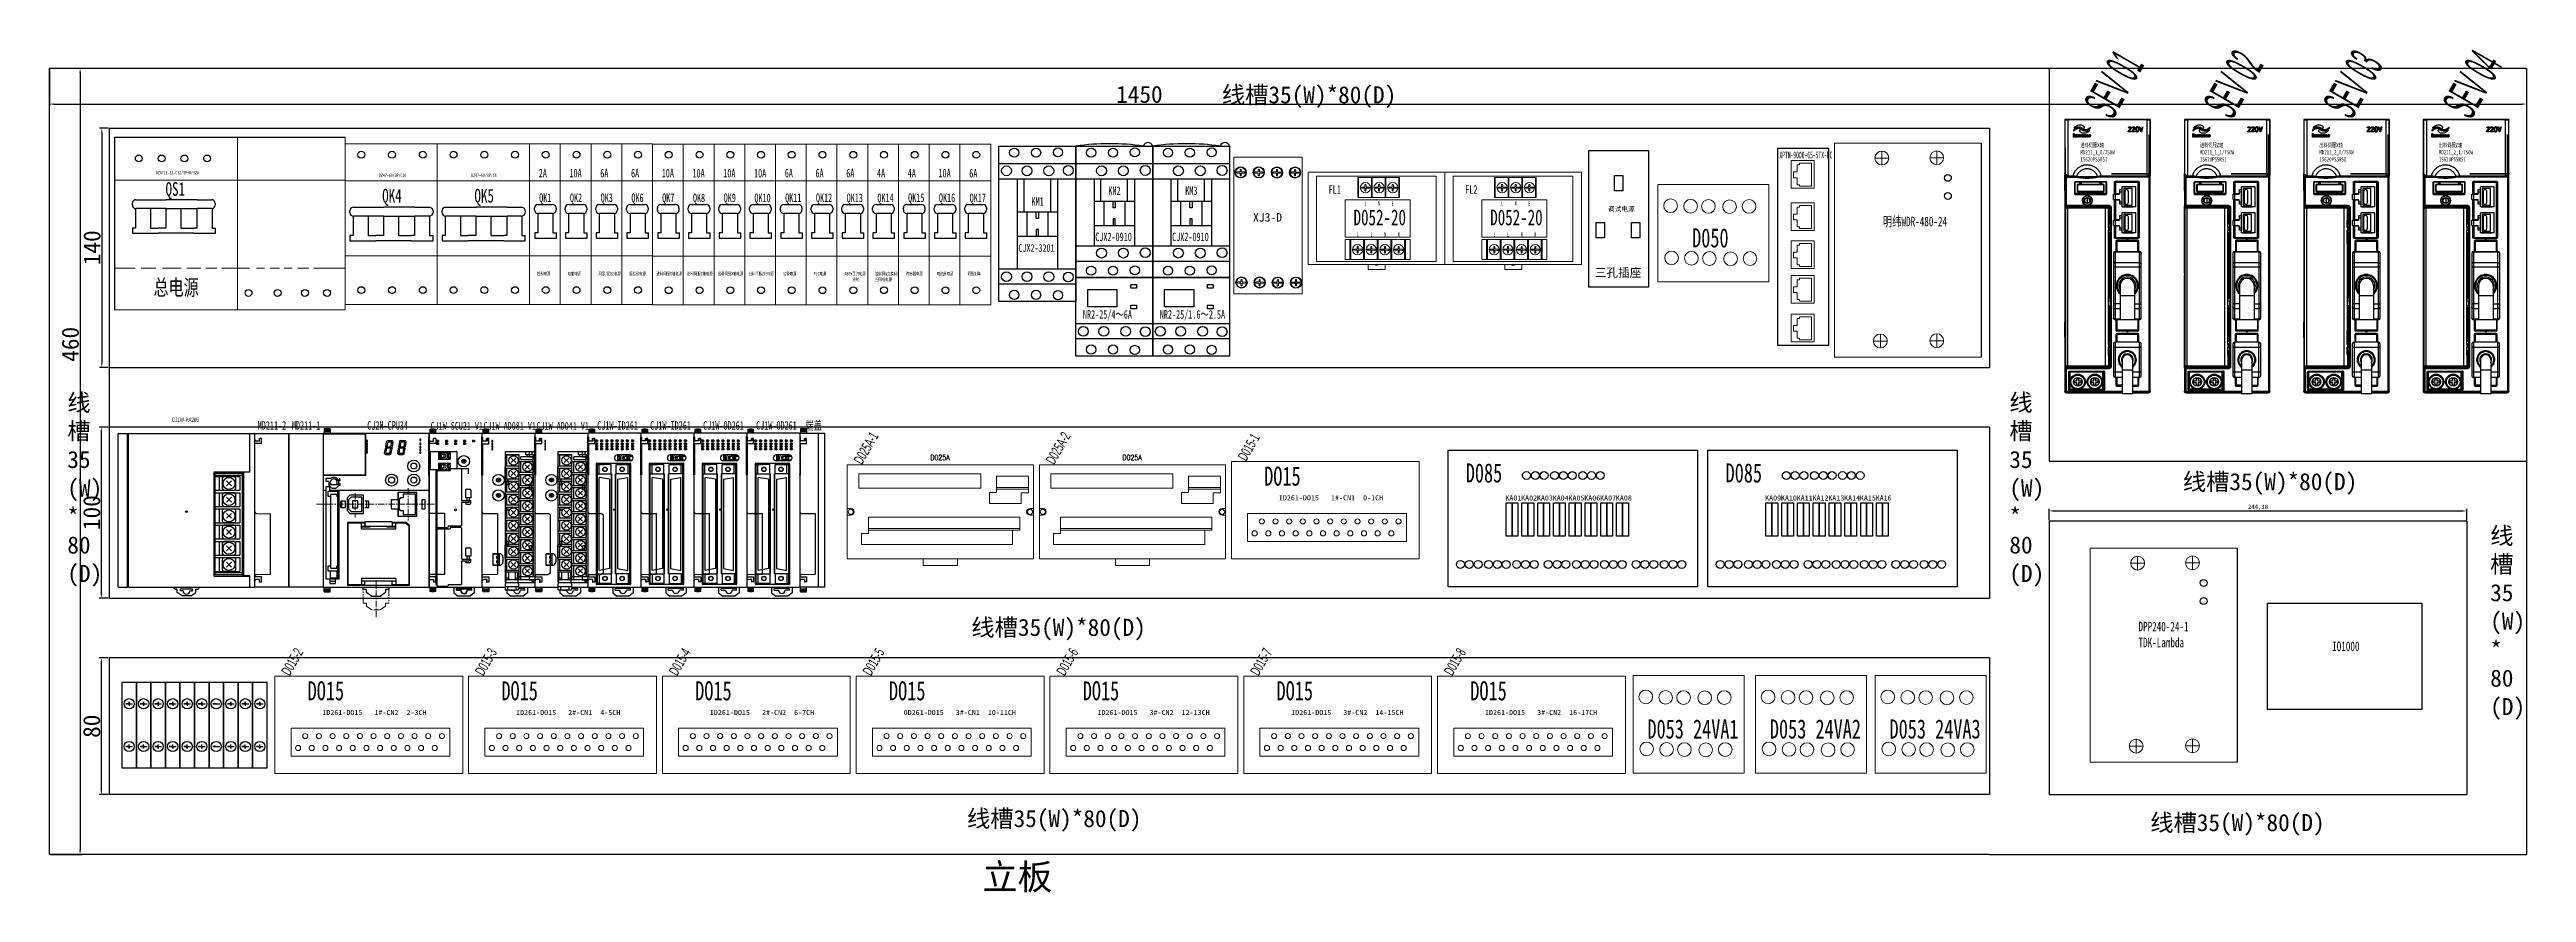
# Model space of a CAD drawing. Header units: millimetres. Extents: x -300 to 5587, y 233 to 3316.
# Drawn here: x 4137 to 5587, y 1274 to 1767 of the extents above; entities that cross this region are included whole.
import ezdxf
from ezdxf.enums import TextEntityAlignment as Align

# ---------------------------------------------------------------- set-up
doc = ezdxf.new("R2010")
doc.units = ezdxf.units.MM
doc.linetypes.add('CENTER', pattern=[2, 1.25, -0.25, 0.25, -0.25])
doc.linetypes.add('PHANTOM', pattern=[2.5, 1.25, -0.25, 0.25, -0.25, 0.25, -0.25])
for name, color, linetype in [('03___PRT_ALL_CURVES', 7, 'Continuous'), ('20_ALL_FEATURES', 7, 'Continuous'), ('MISC', 2, 'Continuous'), ('TEXT', 2, 'Continuous'), ('Z_OM_GAIKEI', 7, 'Continuous'), ('细实线层', 7, 'Continuous')]:
    doc.layers.add(name, color=color, linetype=linetype)
for name, color, linetype, lineweight in [('Z_OM_CENTER', 2, 'CENTER', 13), ('Z_OM_OUTLINE', 7, 'Continuous', 30), ('Z_OM_PHANTOM', 3, 'PHANTOM', 13)]:
    doc.layers.add(name, color=color, linetype=linetype, lineweight=lineweight)
doc.styles.add('BIGFONT', font='txt.shx', dxfattribs={"height": 2.2, "bigfont": 'bigfont'})
doc.styles.add('ST', font='', dxfattribs={"width": 0.8, "height": 300})
doc.styles.get("Standard").update_dxf_attribs({"font": ''})
doc.styles.add('WD', font='romans.shx', dxfattribs={"width": 0.8, "bigfont": 'gbcbig.shx'})
doc.styles.add('宋', font='', dxfattribs={"width": 0.7})
doc.styles.add('样式 0', font='')
doc.styles.add('样式 8', font='arial.ttf', dxfattribs={"width": 0.6, "height": 2.5})
doc.styles.get('ST').set_extended_font_data('SimSun')
doc.styles.get('Standard').set_extended_font_data('SimSun')
doc.styles.get('宋').set_extended_font_data('SimSun')
doc.styles.get('样式 0').set_extended_font_data('KaiTi_GB2312')
doc.dimstyles.new('ISO-25', dxfattribs={"dimtxt": 2.5, "dimasz": 2.5, "dimexe": 1.25, "dimexo": 0.625, "dimtad": 1, "dimtxsty": 'Standard', "dimcen": 2.5, "dimadec": 0, "dimazin": 0, "dimtfac": 1, "dimtmove": 0, "dimatfit": 3, "dimfxl": 1, "dimarcsym": 0})

msp = doc.modelspace()

# ---------------------------------------------------------------- texts
at = {"lineweight": 0, "style": '样式 8'}
for s, height, width, p in [('SEV 01', 20, 0.4, (5344.407, 1725.378)), ('SEV 02', 20, 0.4, (5414.344, 1725.378)), ('SEV 03', 20, 0.4, (5484.324, 1725.378)), ('SEV 04', 20, 0.4, (5554.262, 1725.378)), ('D025A-1', 6, 0.6, (4612.397, 1523.698)), ('D025A-2', 6, 0.6, (4724.836, 1523.698)), ('D015-1', 6, 0.6, (4837.275, 1525.698)), ('D015-2', 6, 0.6, (4277.304, 1400.088)), ('D015-3', 6, 0.6, (4390.743, 1400.088)), ('D015-4', 6, 0.6, (4504.182, 1400.088)), ('D015-5', 6, 0.6, (4617.621, 1400.088)), ('D015-6', 6, 0.6, (4731.06, 1400.088)), ('D015-7', 6, 0.6, (4844.5, 1400.088)), ('D015-8', 6, 0.6, (4957.939, 1400.088))]:
    msp.add_text(s, height=height, rotation=60, dxfattribs=dict(at, width=width)).set_placement(p)
at = {"lineweight": 0, "attachment_point": 1}
for s, insert, char_height, width in [('线槽35(W)*80(D)', (4823.044, 1745.513), 10, 120.02374), ('{XJ3-D}', (4841.291, 1671.307), 5, 25.6048), ('线槽35\\P(W)\\P*\\P80\\P(D)', (4147.185, 1565.433), 10, 13.79767), ('线槽35\\P(W)\\P*\\P80\\P(D)', (5284.063, 1565.433), 10, 13.79767), ('线槽35(W)*80(D)', (5385.625, 1519.121), 10, 120.02374), ('线槽35\\P(W)\\P*\\P80\\P(D)', (5565.563, 1487.503), 10, 13.79767), ('线槽35(W)*80(D)', (4676.404, 1433.861), 10, 120.02374), ('线槽35(W)*80(D)', (4673.861, 1322.004), 10, 120.02374), ('线槽35(W)*80(D)', (5366.519, 1319.625), 10, 120.02374), ('立板', (4682.99, 1290.425), 15, 80.51664)]:
    msp.add_mtext(s, dxfattribs=dict(at, insert=insert, char_height=char_height, width=width))
at = {"lineweight": 0, "attachment_point": 1, "style": '宋'}
for s, insert, char_height, width in [('进料伺服X轴\\PMD211_1_0/750W\\PIS620PS5R5I', (5325.687, 1712.319), 2.5, 22.38818), ('进料伺服Z轴\\PMD211_1_1/750W\\PIS620PS5R5I', (5395.624, 1712.319), 2.5, 22.38818), ('出料伺服X轴\\PMD211_2_0/750W\\PIS620PS5R5I', (5465.561, 1712.319), 2.5, 22.38818), ('出料伺服Z轴\\PMD211_2_1/750W\\PIS620PS5R5I', (5535.499, 1712.319), 2.5, 22.38818), ('明纬WDR-480-24 ', (5209.969, 1669.162), 5.6, 37.18515), ('D050', (5098.364, 1662.391), 11.2, 74.37029), ('控制电源', (4422.118, 1636.836), 2, 14.95364), ('电脑电源', (4440.118, 1636.836), 2, 14.95364), ('{\\fSimSun|b0|i0|c134|p2;风扇/插座电源}', (4458.118, 1636.836), 2, 15.2203), ('氦检仪电源', (4476.118, 1636.836), 2, 13.6203), ('进料伺服X轴电源', (4492.051, 1636.836), 2, 14.95364), ('进料伺服Z轴电源', (4510.051, 1636.836), 2, 14.95364), ('出料伺服X轴电源', (4528.051, 1636.836), 2, 14.95364), ('出料伺服Z轴电源', (4546.051, 1636.836), 2, 14.95364), ('拉带电源', (4566.118, 1636.775), 2, 14.95364), ('PLC电源', (4584.118, 1636.775), 2, 14.95364), ('480W直流电源\\P    进线', (4602.118, 1636.836), 2, 12.6341), ('触摸屏&交换机&\\P扫码枪电源', (4620.118, 1636.775), 2, 14.95364), ('传感器电源', (4638.118, 1636.836), 2, 14.95364), ('电磁阀电源', (4656.118, 1636.775), 2, 14.95364), ('伺服刹车', (4674.118, 1636.836), 2, 14.95364), ('D085', (4965.861, 1524.838), 11.2, 74.37029), ('D085', (5117.953, 1524.838), 11.2, 74.37029), ('DPP240-24-1\\PTDK-Lambda ', (5359.666, 1432.126), 5.6, 37.18515), ('IO1000', (5473.047, 1420.556), 5.6, 20.59108), ('D053 24VA1', (5072.2, 1375.006), 11.2, 74.37029), ('D053 24VA2', (5143.875, 1375.006), 11.2, 74.37029), ('D053 24VA3', (5213.917, 1375.006), 11.2, 74.37029)]:
    msp.add_mtext(s, dxfattribs=dict(at, insert=insert, char_height=char_height, width=width))
at = {"color": 0, "lineweight": -2, "char_height": 3, "attachment_point": 1}
for s, insert, width in [('ID261-DO15   1#-CN1  0-1CH               ', (4856.441, 1506.174), 61.03402), ('KA01              ', (4988.998, 1506.091), 6.50225), ('KA02              ', (4998.241, 1506.091), 6.50225), ('KA03              ', (5007.485, 1506.091), 6.50225), ('KA04              ', (5016.728, 1506.091), 6.50225), ('KA05              ', (5025.972, 1506.091), 6.50225), ('KA06              ', (5035.215, 1506.091), 6.50225), ('KA07              ', (5044.459, 1506.091), 6.50225), ('KA08              ', (5053.702, 1506.091), 6.50225), ('KA09              ', (5141.09, 1506.091), 6.50225), ('KA10              ', (5150.333, 1506.091), 6.50225), ('KA11              ', (5159.577, 1506.091), 6.50225), ('KA12              ', (5168.82, 1506.091), 6.50225), ('KA13              ', (5178.064, 1506.091), 6.50225), ('KA14              ', (5187.307, 1506.091), 6.50225), ('KA15              ', (5196.551, 1506.091), 6.50225), ('KA16              ', (5205.794, 1506.091), 6.50225), ('{\\fSimSun|b0|i0|c134|p2;ID261-DO15   1#-CN2  2-3CH }              ', (4296.47, 1380.565), 61.03402), ('ID261-DO15   2#-CN1  4-5CH               ', (4409.909, 1380.565), 61.03402), ('ID261-DO15   2#-CN2  6-7CH               ', (4523.348, 1380.565), 61.03402), ('0D261-DO15   3#-CN1  10-11CH               ', (4636.787, 1380.565), 68.42807), ('ID261-DO15   3#-CN2  12-13CH               ', (4750.226, 1380.565), 61.03402), ('ID261-DO15   3#-CN2  14-15CH               ', (4863.665, 1380.565), 61.03402), ('ID261-DO15   3#-CN2  16-17CH               ', (4977.104, 1380.565), 61.03402)]:
    msp.add_mtext(s, dxfattribs=dict(at, insert=insert, width=width))
at = {"layer": 'MISC', "color": 0, "insert": (5049.073, 1675.084), "char_height": 2.8, "width": 16.56425, "attachment_point": 1, "style": '样式 0'}
msp.add_mtext('调试电源', dxfattribs=at)
at = {"layer": 'TEXT', "color": 0, "style": 'ST'}
for s, height, width, p in [('2A', 5, 0.7, (4423.181, 1692.19)), ('10A', 5, 0.7, (4441.181, 1692.19)), ('6A', 5, 0.7, (4459.181, 1692.19)), ('6A', 5, 0.7, (4477.181, 1692.19)), ('10A', 5, 0.7, (4495.181, 1692.19)), ('10A', 5, 0.7, (4513.181, 1692.129)), ('10A', 5, 0.7, (4531.181, 1692.19)), ('10A', 5, 0.7, (4549.181, 1692.129)), ('6A', 5, 0.7, (4567.181, 1692.19)), ('6A', 5, 0.7, (4585.181, 1692.19)), ('6A', 5, 0.7, (4603.181, 1692.19)), ('4A', 5, 0.7, (4621.181, 1692.19)), ('4A', 5, 0.7, (4639.181, 1692.129)), ('10A', 5, 0.7, (4657.181, 1692.19)), ('6A', 5, 0.7, (4675.181, 1692.129)), ('XPTN-9000-65-5TX-DC', 4, 0.5, (5149.453, 1703.297)), ('DZ47LE-32-C32/3P+N/32A', 2, 0.7, (4199.009, 1693.97)), ('QS1', 8, 0.7, (4204.698, 1681.385)), ('DZ47-60/3P/C10', 2, 0.7, (4329.634, 1692.413)), ('QK4', 8, 0.7, (4331.51, 1677.471)), ('DZ47-60/3P/C6', 2, 0.7, (4383.634, 1692.413)), ('QK5', 8, 0.7, (4385.51, 1677.471)), ('QK1', 5, 0.7, (4423.413, 1677.761)), ('QK2', 5, 0.7, (4441.413, 1677.761)), ('QK3', 5, 0.7, (4459.413, 1677.761)), ('QK6', 5, 0.7, (4477.413, 1677.761)), ('QK7', 5, 0.7, (4495.413, 1677.761)), ('QK8', 5, 0.7, (4513.413, 1677.7)), ('QK9', 5, 0.7, (4531.413, 1677.761)), ('QK10', 5, 0.7, (4549.413, 1677.7)), ('QK11', 5, 0.7, (4567.413, 1677.761)), ('QK12', 5, 0.7, (4585.413, 1677.761)), ('QK13', 5, 0.7, (4603.413, 1677.7)), ('QK14', 5, 0.7, (4621.413, 1677.7)), ('QK15', 5, 0.7, (4639.413, 1677.761)), ('QK16', 5, 0.7, (4657.413, 1677.761)), ('QK17', 5, 0.7, (4675.413, 1677.7)), ('KM2', 5, 0.7, (4756.638, 1681.872)), ('KM3', 5, 0.7, (4801.638, 1681.872)), ('FL1', 5, 0.7, (4885.552, 1682.591)), ('FL2', 5, 0.7, (4965.552, 1682.591)), ('KM1', 5, 0.7, (4711.638, 1675.596)), ('D052-20', 9.216, 0.7, (4900.147, 1664.151)), ('D052-20', 9.216, 0.7, (4980.147, 1664.151)), ('CJX2-3201', 4.5, 0.7, (4703.952, 1648.616)), ('CJX2-0910', 5, 0.7, (4748.952, 1654.893)), ('CJX2-0910', 5, 0.7, (4793.952, 1654.893)), ('总电源', 9.216, 0.7, (4197.678, 1623.195)), ('NR2-25/4～6A', 5, 0.7, (4741.734, 1609.508)), ('NR2-25/1.6～2.5A', 5, 0.7, (4786.734, 1609.508)), ('MD211-2', 5, 0.7, (4258.652, 1544.53)), ('MD211-1', 5, 0.7, (4278.652, 1544.53)), ('CJ2M-CPU34', 5, 0.7, (4322.783, 1544.53)), ('CJ1W-SCU21-V1', 4.5, 0.7, (4359.865, 1544.528)), ('CJ1W-AD081-V1', 4.5, 0.7, (4390.865, 1544.526)), ('CJ1W-AD041-V1', 4.5, 0.7, (4421.865, 1544.525)), ('CJ1W-ID261 ', 5, 0.7, (4457.413, 1544.528)), ('CJ1W-ID261 ', 5, 0.7, (4488.413, 1544.528)), ('CJ1W-OD261', 5, 0.7, (4519.413, 1544.528)), ('CJ1W-OD261', 5, 0.7, (4550.413, 1544.529)), ('端盖', 5, 0.7, (4579.197, 1544.529))]:
    msp.add_text(s, height=height, dxfattribs=dict(at, width=width)).set_placement(p)
at = {"layer": 'TEXT', "color": 0, "style": 'ST', "oblique": 0.5, "width": 0.5}
for s, p in [('L', (4906.57, 1675.675)), ('N', (4914.57, 1675.675)), ('E', (4922.57, 1675.675)), ('L', (4986.57, 1675.675)), ('N', (4994.57, 1675.675)), ('E', (5002.57, 1675.675)), ('L', (4902.08, 1657.566)), ('L', (4910.08, 1657.566)), ('N', (4918.08, 1657.566)), ('N', (4926.08, 1657.566)), ('L', (4982.08, 1657.566)), ('L', (4990.08, 1657.566)), ('N', (4998.08, 1657.566)), ('N', (5006.08, 1657.566))]:
    msp.add_text(s, height=2.5, dxfattribs=at).set_placement(p)

# ---------------------------------------------------------------- blocks, each defined once
blk = doc.blocks.new('CJ1W-PA205R')
at = {"layer": 'Z_OM_GAIKEI'}
for p, q in [((0, 0.3), (0, 89.7)), ((0.3, 90), (5.5, 90)), ((5.5, 0.3), (5.5, 90)), ((5.5, 90), (5.5, 89.9)), ((5.5, 0), (5.5, 90)), ((5.5, 89.9), (5.5, 89.7)), ((5.5, 89.7), (5.5, 89.9)), ((5.5, 89.7), (6, 89.7)), ((6, 89.9), (6, 90)), ((6, 90), (79.7, 90)), ((6, 89.7), (6, 89.9)), ((6, 89.9), (6, 89.7)), ((6, 0.3), (6, 89.7)), ((6, 0.3), (6, 89.7)), ((38, 90), (38.1, 90)), ((77.1, 89.7), (77.1, 90)), ((77.1, 89.7), (77.1, 90)), ((77.1, 67.5), (77.1, 89.7)), ((77.1, 67.3), (77.1, 89.7)), ((80, 0.3), (80, 89.7)), ((83.8, 87), (82.7, 87)), ((82.7, 85.5), (82.7, 87)), ((83.8, 84), (80, 84)), ((82.7, 85.5), (81, 85.5)), ((84, 84.2), (84, 86.8)), ((56.2, 67.5), (77.1, 67.5)), ((56.2, 6.5), (56.2, 67.5)), ((56.9, 66.7), (72.9, 66.7)), ((56.9, 7.3), (56.9, 66.7)), ((56.9, 65.5), (72.9, 65.5)), ((56.9, 64.8), (71.2, 64.8)), ((59.2, 64.8), (59.2, 56.7)), ((61, 63.7), (61, 57.8)), ((67.9, 64.7), (62, 64.7)), ((63.4, 59.3), (66.4, 62.2)), ((63.4, 62.2), (66.4, 59.3)), ((68.9, 57.8), (68.9, 63.7)), ((71.2, 64.8), (71.2, 56.7)), ((72.9, 6.5), (72.9, 67.5)), ((73.9, 67.3), (73.6, 67)), ((73.6, 6.9), (73.6, 67)), ((77.1, 67.3), (73.9, 67.3)), ((56.9, 56.7), (71.2, 56.7)), ((56.9, 55.3), (71.2, 55.3)), ((56.9, 47.2), (71.2, 47.2)), ((56.9, 45.8), (71.2, 45.8)), ((59.2, 55.3), (59.2, 47.2)), ((59.2, 45.8), (59.2, 37.7)), ((61, 54.2), (61, 48.3)), ((61, 44.7), (61, 38.8)), ((62, 56.8), (67.9, 56.8)), ((67.9, 55.2), (62, 55.2)), ((62, 47.3), (67.9, 47.3)), ((67.9, 45.7), (62, 45.7)), ((63.4, 49.8), (66.4, 52.7)), ((63.4, 52.7), (66.4, 49.8)), ((68.9, 48.3), (68.9, 54.2)), ((68.9, 38.8), (68.9, 44.7)), ((71.2, 55.3), (71.2, 47.2)), ((71.2, 45.8), (71.2, 37.7)), ((56.9, 37.7), (71.2, 37.7)), ((56.9, 36.3), (71.2, 36.3)), ((59.2, 36.3), (59.2, 28.2)), ((61, 35.2), (61, 29.3)), ((62, 37.8), (67.9, 37.8)), ((67.9, 36.2), (62, 36.2)), ((63.4, 40.3), (66.4, 43.2)), ((63.4, 43.2), (66.4, 40.3)), ((63.4, 30.8), (66.4, 33.7)), ((63.4, 33.7), (66.4, 30.8)), ((68.9, 29.3), (68.9, 35.2)), ((71.2, 36.3), (71.2, 28.2)), ((81, 43.2), (89, 43)), ((81, 43.2), (81, 43.2)), ((89, 43), (89, 7.6)), ((56.9, 28.2), (71.2, 28.2)), ((56.9, 26.8), (71.2, 26.8)), ((56.9, 18.7), (71.2, 18.7)), ((56.9, 17.3), (71.2, 17.3)), ((59.2, 26.8), (59.2, 18.7)), ((59.2, 17.3), (59.2, 9.2)), ((61, 25.7), (61, 19.8)), ((61, 16.2), (61, 10.3)), ((62, 28.3), (67.9, 28.3)), ((67.9, 26.7), (62, 26.7)), ((62, 18.8), (67.9, 18.8)), ((67.9, 17.2), (62, 17.2)), ((63.4, 21.3), (66.4, 24.2)), ((63.4, 24.2), (66.4, 21.3)), ((63.4, 11.8), (66.4, 14.7)), ((63.4, 14.7), (66.4, 11.8)), ((68.9, 19.8), (68.9, 25.7)), ((68.9, 10.3), (68.9, 16.2)), ((71.2, 26.8), (71.2, 18.7)), ((71.2, 17.3), (71.2, 9.2)), ((0.3, 0), (5.5, 0)), ((4, 0), (4.2, 0)), ((4.2, 0), (5.5, 0)), ((5.5, 0.1), (5.5, 0.3)), ((5.5, 0.3), (5.5, 0)), ((5.5, 0.3), (6, 0.3)), ((5.5, 0), (5.5, 0.1)), ((6, 0.3), (6, 0.1)), ((6, 0.1), (6, 0.3)), ((6, 0.1), (6, 0)), ((6, 0), (79.7, 0)), ((32.5, -0.1), (32.5, 0)), ((47.5, -0.1), (47.5, 0)), ((56.2, 6.5), (77.1, 6.5)), ((56.9, 9.2), (71.2, 9.2)), ((72.9, 8.4), (56.9, 8.4)), ((72.9, 7.3), (56.9, 7.3)), ((62, 9.3), (67.9, 9.3)), ((73.9, 6.7), (73.6, 6.9)), ((77.1, 6.7), (73.9, 6.7)), ((77.1, 0), (77.1, 6.7)), ((77.1, 0.3), (77.1, 6.5)), ((77.1, 0), (77.1, 0.3)), ((77.1, 0), (77.1, 0.3)), ((83.8, 6), (80, 6)), ((81, 7.4), (89, 7.6)), ((81, 7.4), (81, 7.4)), ((82.7, 4.5), (81, 4.5)), ((82.7, 3), (82.7, 4.5)), ((83.8, 3), (82.7, 3)), ((84, 3.2), (84, 5.8)), ((34.5, -1.1), (33.5, -1.1)), ((34.5, -3.1), (34.5, -1.1)), ((37.5, -5.1), (34.5, -3.1)), ((36.5, -2.1), (36.5, -1.1)), ((43.5, -1.1), (36.5, -1.1)), ((38, -2.1), (36.5, -2.1)), ((42.5, -5.1), (37.5, -5.1)), ((42, -2.1), (43.5, -2.1)), ((42.5, -5.1), (45.5, -3.1)), ((43.5, -2.1), (43.5, -1.1)), ((45.5, -3.1), (45.5, -1.1)), ((45.5, -1.1), (46.5, -1.1))]:
    blk.add_line(p, q, dxfattribs=at)
for centre, radius in [((64.9, 60.7), 3.5), ((40, 44.2), 0.5), ((64.9, 51.2), 3.5), ((64.9, 41.7), 3.5), ((64.9, 32.2), 3.5), ((64.9, 22.8), 3.5), ((64.9, 13.3), 3.5)]:
    blk.add_circle(centre, radius, dxfattribs=at)
for centre, radius, start, end in [((0.3, 89.7), 0.3, 90.5171, 178.493), ((79.7, 89.7), 0.3, 0.0073, 89.9933), ((81, 86.5), 1, 182.1937, 270.5228), ((83.8, 86.8), 0.2, 0.0061, 89.9925), ((83.8, 84.2), 0.2, 269.9992, 0.0008), ((62, 63.7), 1, 90, 180), ((67.9, 63.7), 1, 0, 90), ((62, 57.8), 1, 180, 270), ((62, 54.2), 1, 90, 180), ((62, 48.3), 1, 180, 270), ((62, 44.7), 1, 90, 180), ((67.9, 57.8), 1, 270, 0), ((67.9, 54.2), 1, 0, 90), ((67.9, 48.3), 1, 270, 0), ((67.9, 44.7), 1, 0, 90), ((81, 44.2), 1, 180, 269), ((62, 38.8), 1, 180, 270), ((62, 35.2), 1, 90, 180), ((62, 29.3), 1, 180, 270), ((67.9, 38.8), 1, 270, 0), ((67.9, 35.2), 1, 0, 90), ((67.9, 29.3), 1, 270, 0), ((62, 25.7), 1, 90, 180), ((62, 19.8), 1, 180, 270), ((62, 16.2), 1, 90, 180), ((67.9, 25.7), 1, 0, 90), ((67.9, 19.8), 1, 270, 0), ((67.9, 16.2), 1, 0, 90), ((0.3, 0.3), 0.3, 181.507, 269.4829), ((62, 10.3), 1, 180, 270), ((67.9, 10.3), 1, 270, 0), ((79.7, 0.3), 0.3, 270.007, 359.9921), ((81, 6.4), 1, 90.9994, 180.0007), ((81, 3.5), 1, 89.7386, 177.8063), ((83.8, 5.8), 0.2, 359.9998, 90.0002), ((83.8, 3.2), 0.2, 270.0066, 359.9946), ((33.5, -0.1), 1, 180, 270), ((40, -2.1), 2, 180, 0), ((46.5, -0.1), 1, 270, 0)]:
    blk.add_arc(centre, radius, start, end, dxfattribs=at)
at = {"linetype": 'Continuous', "style": 'BIGFONT'}
blk.add_attdef('CJ1W-PA205R', (31.4, 96), '', height=2.2, dxfattribs=at)
blk = doc.blocks.new('CJ2M-PU35')
at = {"layer": 'Z_OM_CENTER', "ltscale": 3}
for p, q in [((-3.8, 48.5), (65.2, 48.5)), ((18.8, 55.1), (18.8, 40.7)), ((49.8, 57.9), (49.8, 39.1)), ((31, 4.1), (31, -17.5))]:
    blk.add_line(p, q, dxfattribs=at)
at = {"layer": 'Z_OM_OUTLINE'}
for p, q in [((0, 90), (0, 0)), ((62, 90), (0, 90)), ((24.9, 89.5), (0, 89.5)), ((0.6, 92.7), (0.6, 90)), ((4.1, 92.7), (0.6, 92.7)), ((4.1, 92.1), (0.6, 92.1)), ((4.1, 91.7), (0.6, 91.7)), ((4.1, 91.3), (0.6, 91.3)), ((4.1, 90.9), (0.6, 90.9)), ((4.1, 92.7), (4.1, 90)), ((24.9, 65.6), (24.9, 90)), ((24.9, 88.6), (25, 88.6)), ((25, 88.2), (24.9, 88.2)), ((25, 65.3), (25, 90)), ((62, 0), (62, 90)), ((64.7, 85.5), (64.7, 87)), ((66, 87), (64.7, 87)), ((66, 87), (66, 84)), ((25, 86.8), (24.9, 86.8)), ((25.9, 85.9), (25.5, 85.9)), ((25.5, 85.9), (25.5, 85.1)), ((25.5, 85.1), (25.9, 85.1)), ((25.9, 84.3), (25.5, 84.3)), ((25.5, 84.3), (25.5, 83.5)), ((25.5, 83.5), (25.9, 83.5)), ((25.9, 82.7), (25.5, 82.7)), ((25.5, 82.7), (25.5, 81.9)), ((25.5, 81.9), (25.9, 81.9)), ((25.9, 81.1), (25.5, 81.1)), ((25.5, 81.1), (25.5, 80.3)), ((25.5, 80.3), (25.9, 80.3)), ((25.9, 79.5), (25.5, 79.5)), ((25.5, 79.5), (25.5, 78.7)), ((25.5, 78.7), (25.9, 78.7)), ((25.9, 85.1), (25.9, 85.9)), ((25.9, 83.5), (25.9, 84.3)), ((25.9, 81.9), (25.9, 82.7)), ((25.9, 80.3), (25.9, 81.1)), ((25.9, 78.7), (25.9, 79.5)), ((36.3, 81), (35.8, 78.6)), ((36.9, 81.7), (36.3, 81)), ((37, 85), (36.5, 82.2)), ((36.5, 82.2), (36.9, 81.7)), ((37.1, 81.3), (36.6, 78.5)), ((36.6, 78.5), (39.1, 78.5)), ((36.6, 77.7), (39.1, 77.7)), ((39.6, 81.3), (37.1, 81.3)), ((37.8, 84.9), (37.3, 82.1)), ((37.3, 82.1), (39.7, 82.1)), ((40.2, 85.7), (37.8, 85.7)), ((40.2, 84.9), (37.8, 84.9)), ((39.1, 78.5), (39.6, 81.3)), ((39.7, 82.1), (40.2, 84.9)), ((39.8, 78.4), (40.4, 81.2)), ((39.9, 81.7), (40.6, 82.4)), ((40.4, 81.2), (39.9, 81.7)), ((40.6, 82.4), (41, 84.8)), ((44, 81), (43.5, 78.6)), ((44.6, 81.7), (44, 81)), ((44.7, 85), (44.2, 82.2)), ((44.2, 82.2), (44.6, 81.7)), ((44.8, 81.3), (44.3, 78.5)), ((44.3, 78.5), (46.8, 78.5)), ((44.3, 77.7), (46.8, 77.7)), ((47.3, 81.3), (44.8, 81.3)), ((45.5, 84.9), (45, 82.1)), ((45, 82.1), (47.4, 82.1)), ((47.9, 85.7), (45.5, 85.7)), ((47.9, 84.9), (45.5, 84.9)), ((46.8, 78.5), (47.3, 81.3)), ((47.4, 82.1), (47.9, 84.9)), ((47.5, 78.4), (48.1, 81.2)), ((47.6, 81.7), (48.3, 82.4)), ((48.1, 81.2), (47.6, 81.7)), ((48.3, 82.4), (48.7, 84.8)), ((57.2, 86.6), (56.7, 86.6)), ((56.7, 86.6), (56.7, 85.8)), ((56.7, 85.8), (57.2, 85.8)), ((56.7, 84.2), (56.7, 83.5)), ((57.2, 84.2), (56.7, 84.2)), ((56.7, 83.5), (57.2, 83.5)), ((56.7, 82.4), (56.7, 81.6)), ((57.2, 82.4), (56.7, 82.4)), ((56.7, 81.6), (57.2, 81.6)), ((56.7, 80.8), (56.7, 80)), ((57.2, 80.8), (56.7, 80.8)), ((56.7, 80), (57.2, 80)), ((56.7, 79.2), (56.7, 78.4)), ((57.2, 79.2), (56.7, 79.2)), ((56.7, 78.4), (57.2, 78.4)), ((57.2, 85.8), (57.2, 86.6)), ((57.2, 83.5), (57.2, 84.2)), ((57.2, 81.6), (57.2, 82.4)), ((57.2, 80), (57.2, 80.8)), ((57.2, 78.4), (57.2, 79.2)), ((62, 85.5), (64.7, 85.5)), ((66, 84), (62, 84)), ((24.9, 65.6), (0, 65.6)), ((25, 65.3), (0, 65.3)), ((1.5, 65.6), (1.5, 65.3)), ((1.6, 58.8), (1.6, 4.8)), ((3.9, 58.8), (1.6, 58.8)), ((1.7, 61.9), (1.7, 63.8)), ((1.7, 63.8), (4.6, 63.8)), ((3.3, 61.9), (1.7, 61.9)), ((9.3, 59.9), (3.1, 59.9)), ((3.9, 56.6), (3.9, 58.8)), ((8.5, 65.3), (8.5, 65.6)), ((9.5, 65.6), (9.5, 65.3)), ((9.9, 63.4), (9.5, 63.4)), ((9.5, 63.4), (9.5, 62.5)), ((9.5, 62.5), (9.9, 62.5)), ((9.5, 60.4), (9.5, 59.6)), ((9.9, 60.4), (9.5, 60.4)), ((9.5, 59.6), (9.9, 59.6)), ((9.9, 62.5), (9.9, 63.4)), ((9.9, 59.6), (9.9, 60.4)), ((17.5, 65.3), (17.5, 65.6)), ((18.5, 65.6), (18.5, 65.3)), ((19.5, 65.3), (19.5, 65.6)), ((24.4, 65.6), (24.4, 65.3)), ((24.5, 65.3), (24.5, 65.6)), ((0, 56.8), (1.6, 56.8)), ((2.7, 55.9), (2.7, 53.2)), ((8.5, 55.9), (2.7, 55.9)), ((2.7, 53.2), (4.5, 53.2)), ((3.9, 56.8), (62, 56.8)), ((9.5, 56.6), (3.9, 56.6)), ((4.5, 11.2), (4.5, 54.2)), ((8, 54.2), (4.5, 54.2)), ((8, 53.2), (8, 54.2)), ((8, 53.2), (8.5, 53.2)), ((8.5, 56.6), (8.5, 4.8)), ((9.5, 4.8), (9.5, 56.6)), ((13.1, 50.4), (10.4, 50.4)), ((10.4, 46.6), (10.4, 50.4)), ((10.4, 46.6), (13.1, 46.6)), ((10.9, 46.6), (10.9, 50.4)), ((13.1, 46.6), (13.1, 50.4)), ((15.6, 53.8), (14, 52.2)), ((14, 52.2), (14, 44.8)), ((14, 44.8), (15.6, 43.2)), ((16.4, 52.7), (14.9, 51.2)), ((14.9, 51.2), (14.9, 45.8)), ((14.9, 45.8), (16.4, 44.3)), ((23.6, 53.8), (15.6, 53.8)), ((22.7, 52.7), (16.4, 52.7)), ((16.4, 44.3), (22.7, 44.3)), ((20.3, 50.5), (17.3, 50.5)), ((17.3, 50.5), (17.3, 46.5)), ((17.3, 46.5), (20.3, 46.5)), ((20.3, 46.5), (20.3, 50.5)), ((22.7, 44.3), (22.7, 52.7)), ((23.6, 43.2), (23.6, 53.8)), ((26.7, 50.4), (24.5, 50.4)), ((24.5, 46.6), (26.7, 46.6)), ((25.5, 50.4), (25.5, 46.6)), ((26.7, 46.6), (26.7, 50.4)), ((43.8, 51.2), (39.9, 51.2)), ((39.9, 51.2), (39.9, 45.8)), ((39.9, 45.8), (43.8, 45.8)), ((54.8, 55.4), (43.8, 55.4)), ((43.8, 55.4), (43.8, 51.2)), ((43.8, 45.8), (43.8, 41.6)), ((44, 55.4), (44, 41.6)), ((45.1, 51.7), (44.6, 51.7)), ((44.6, 51.7), (44.6, 45.3)), ((44.6, 45.3), (45.1, 45.3)), ((46.8, 52.2), (45.1, 52.2)), ((45.1, 52.2), (45.1, 51.7)), ((45.1, 45.3), (45.1, 44.8)), ((45.1, 44.8), (46.8, 44.8)), ((54, 54.5), (46.8, 54.5)), ((46.8, 54.5), (46.8, 52.2)), ((46.8, 44.8), (46.8, 42.5)), ((54, 42.5), (54, 54.5)), ((54.8, 41.6), (54.8, 55.4)), ((59.8, 51.2), (57.7, 51.2)), ((57.7, 51.2), (57.7, 45.8)), ((57.7, 45.8), (59.8, 45.8)), ((59.8, 45.8), (59.8, 51.2)), ((14.2, 37.9), (14.2, 1.2)), ((24.5, 37.9), (14.2, 37.9)), ((14.5, 37.5), (14.5, 1.6)), ((24.5, 37.5), (14.5, 37.5)), ((15.6, 43.2), (23.6, 43.2)), ((22.5, 34), (22.5, 37.5)), ((42.5, 35.5), (22.5, 35.5)), ((27.4, 35.1), (22.5, 35.1)), ((42.5, 34), (22.5, 34)), ((40.4, 38.2), (24.5, 38.2)), ((24.5, 38.2), (24.5, 35.5)), ((27.4, 35.5), (27.4, 35.1)), ((37.5, 35.1), (37.5, 35.5)), ((42.5, 35.1), (37.5, 35.1)), ((40.4, 38.2), (40.4, 35.5)), ((48.9, 37.9), (40.4, 37.9)), ((48.4, 37.5), (40.4, 37.5)), ((42.5, 34), (42.5, 37.5)), ((43.8, 41.6), (54.8, 41.6)), ((46.8, 42.5), (54, 42.5)), ((50.4, 35.5), (48.4, 37.5)), ((48.9, 37.9), (50.6, 36.2)), ((50.4, 1.6), (50.4, 35.5)), ((50.6, 1.2), (50.6, 36.2)), ((71, 43.2), (62, 43.2)), ((71, 43.2), (71, 7.4)), ((0, 0), (62, 0)), ((0.6, -2.7), (0.6, 0)), ((1.6, 4.8), (9.5, 4.8)), ((2.7, 12.2), (2.7, 9.5)), ((4.5, 12.2), (2.7, 12.2)), ((2.7, 9.5), (8.5, 9.5)), ((4, 4.4), (4, 2.1)), ((7.2, 3.4), (4, 3.4)), ((4, 2.1), (7.2, 2.1)), ((4.1, -2.7), (4.1, 0)), ((4.2, 9.3), (4.2, 5.5)), ((8.3, 9.3), (4.2, 9.3)), ((4.2, 5.5), (8.3, 5.5)), ((4.5, 11.2), (8, 11.2)), ((7.2, 2.1), (7.2, 4.4)), ((8.5, 12.2), (8, 12.2)), ((8, 11.2), (8, 12.2)), ((8.3, 5.5), (8.3, 9.3)), ((14.2, 1.2), (24.5, 1.2)), ((14.5, 1.6), (24.5, 1.6)), ((42.5, 5.1), (22.5, 5.1)), ((22.5, 5.1), (22.5, 1.6)), ((42.5, 3.6), (22.5, 3.6)), ((23.5, -1.4), (23.5, 0)), ((24.5, 0.9), (24.5, 3.6)), ((40.4, 0.9), (24.5, 0.9)), ((38.5, 0), (38.5, -1.4)), ((40.4, 0.9), (40.4, 3.6)), ((40.4, 1.6), (50.4, 1.6)), ((40.4, 1.2), (50.6, 1.2)), ((42.5, 5.1), (42.5, 1.6)), ((71, 7.4), (62, 7.4)), ((66, 6), (62, 6)), ((62, 4.5), (64.7, 4.5)), ((64.7, 4.5), (64.7, 3)), ((66, 3), (64.7, 3)), ((66, 3), (66, 6)), ((0.6, -0.9), (4.1, -0.9)), ((0.6, -1.3), (4.1, -1.3)), ((0.6, -1.7), (4.1, -1.7)), ((0.6, -2.1), (4.1, -2.1)), ((0.6, -2.7), (4.1, -2.7)), ((25.5, -1.4), (23.5, -1.4)), ((25.5, -3.2), (25.5, -1.4)), ((28.5, -5.4), (25.5, -3.2)), ((33.5, -5.4), (28.5, -5.4)), ((36.5, -3.2), (33.5, -5.4)), ((38.5, -1.4), (36.5, -1.4)), ((36.5, -1.4), (36.5, -3.2))]:
    blk.add_line(p, q, dxfattribs=at)
for centre, radius in [((53.1, 70.9), 3.5), ((53.1, 70.9), 1.75), ((40.1, 62.7), 3.5), ((40.1, 62.7), 1.75), ((53.1, 62.7), 3.5), ((53.1, 62.7), 1.75)]:
    blk.add_circle(centre, radius, dxfattribs=at)
for centre, radius, start, end in [((36.6, 78.5), 0.822, 171.7633, 268.2367), ((37.8, 84.9), 0.8, 90, 170), ((39.1, 78.5), 0.8, 270, 350), ((40.2, 84.9), 0.8, 350, 90), ((44.3, 78.5), 0.822, 171.7633, 268.2367), ((45.5, 84.9), 0.84, 92.2492, 167.7508), ((46.8, 78.5), 0.8, 270, 350), ((47.9, 84.9), 0.8, 350, 90), ((6.2, 61.3), 3.41, 205.2179, 334.7821), ((7.2, 61.5), 3.89, 174.3127, 204.4208), ((6.2, 61.3), 2, 313.3228, 226.6772), ((6.2, 61.3), 2.98, 331.7189, 122.6786)]:
    blk.add_arc(centre, radius, start, end, dxfattribs=at)
at = {"layer": 'Z_OM_PHANTOM', "ltscale": 3}
for p, q in [((23.5, -9.3), (23.5, -1.4)), ((25.5, -9.3), (23.5, -9.3)), ((25.5, -9.3), (25.5, -11.1)), ((28.5, -13.3), (25.5, -11.1)), ((33.5, -13.3), (28.5, -13.3)), ((36.5, -11.1), (33.5, -13.3)), ((36.5, -9.3), (36.5, -11.1)), ((38.5, -9.3), (36.5, -9.3)), ((38.5, -1.4), (38.5, -9.3))]:
    blk.add_line(p, q, dxfattribs=at)
blk = doc.blocks.new('CJ1W-TER')
at = {"layer": 'Z_OM_OUTLINE'}
for p, q in [((0, 90), (0, 0)), ((14.7, 90), (0, 90)), ((4, 92.7), (0.5, 92.7)), ((0.5, 92.7), (0.5, 90)), ((4, 92.1), (0.5, 92.1)), ((4, 91.7), (0.5, 91.7)), ((4, 91.3), (0.5, 91.3)), ((4, 90.9), (0.5, 90.9)), ((4, 92.7), (4, 90)), ((11, 0), (11, 90)), ((14.7, 0), (14.7, 90)), ((14.7, 0), (0, 0)), ((0.5, -2.7), (0.5, 0)), ((4, -2.7), (4, 0)), ((0.5, -0.9), (4, -0.9)), ((0.5, -1.3), (4, -1.3)), ((0.5, -1.7), (4, -1.7)), ((0.5, -2.1), (4, -2.1)), ((0.5, -2.7), (4, -2.7))]:
    blk.add_line(p, q, dxfattribs=at)
blk = doc.blocks.new('CJ1W-AD081-v1')
at = {"layer": 'Z_OM_GAIKEI'}
for p, q in [((-0.3, 87.9), (-0.3, 77)), ((0, 87.9), (-0.3, 87.9)), ((-0.1, 87.9), (0, 87.5)), ((0, 89.7), (0, 0.3)), ((30.7, 90), (0.3, 90)), ((0.6, 92.5), (4.1, 92.5)), ((0.6, 92.5), (0.6, 92.1)), ((0.6, 92.1), (4.1, 92.1)), ((0.6, 92.1), (0.6, 91.7)), ((0.6, 91.7), (4.1, 91.7)), ((0.6, 91.7), (0.6, 91.3)), ((0.6, 91.3), (4.1, 91.3)), ((0.6, 91.3), (0.6, 90.9)), ((0.6, 90.9), (4.1, 90.9)), ((0.6, 90.9), (0.6, 90)), ((1.5, 92.7), (1.5, 92.5)), ((1.5, 92.7), (3.1, 92.7)), ((2.1, 92.7), (2.1, 92.5)), ((2.5, 92.7), (2.5, 92.5)), ((3.1, 92.7), (3.1, 92.5)), ((4.1, 92.1), (4.1, 92.5)), ((4.1, 91.7), (4.1, 92.1)), ((4.1, 91.3), (4.1, 91.7)), ((4.1, 90.9), (4.1, 91.3)), ((4.1, 90), (4.1, 90.9)), ((31, 89.7), (31, 0.3)), ((31, 87.9), (31.3, 87.9)), ((31.2, 87.9), (31, 87.5)), ((31.3, 87.9), (31.3, 85.8)), ((33.7, 85.5), (33.7, 87)), ((33.7, 87), (34, 87)), ((35, 87), (34, 87)), ((34, 87), (34, 85.5)), ((35, 84), (35, 87)), ((-0.3, 77), (0, 77)), ((-0.3, 76.5), (-0.3, 65.6)), ((-0.3, 76.5), (0, 76.5)), ((-0.1, 77), (-0.1, 76.5)), ((6.3, 85.9), (5.8, 85.9)), ((5.8, 85.9), (5.8, 85.1)), ((5.8, 85.1), (6.3, 85.1)), ((6.3, 84.3), (5.8, 84.3)), ((5.8, 84.3), (5.8, 83.5)), ((5.8, 83.5), (6.3, 83.5)), ((6.3, 82.7), (5.8, 82.7)), ((5.8, 82.7), (5.8, 81.9)), ((5.8, 81.9), (6.3, 81.9)), ((6.3, 81.1), (5.8, 81.1)), ((5.8, 81.1), (5.8, 80.3)), ((5.8, 80.3), (6.3, 80.3)), ((6.3, 85.1), (6.3, 85.9)), ((6.3, 83.5), (6.3, 84.3)), ((6.3, 81.9), (6.3, 82.7)), ((6.3, 80.3), (6.3, 81.1)), ((31, 79.2), (13.5, 79.2)), ((13.5, 79.2), (13.5, 2.8)), ((31, 79.2), (13.5, 79.2)), ((13.5, 79.2), (13.5, 9)), ((21.7, 77.4), (13.5, 77.4)), ((13.5, 77.4), (21.7, 77.4)), ((14.5, 71), (14.5, 77.4)), ((17.2, 72.9), (19.8, 75.4)), ((17.2, 75.4), (19.8, 72.9)), ((21.7, 4.4), (21.7, 77.4)), ((21.7, 73.6), (30.2, 73.6)), ((22.7, 74.8), (22.7, 76.2)), ((31, 76.2), (22.7, 76.2)), ((22.7, 74.8), (30.2, 74.8)), ((22.7, 67.2), (22.7, 73.6)), ((25.6, 77.4), (25.6, 79.2)), ((31, 77.4), (25.6, 77.4)), ((26.4, 76.2), (26.4, 77.4)), ((27.6, 77.5), (27.6, 76.1)), ((31, 77.5), (27.6, 77.5)), ((30, 76.1), (27.6, 76.1)), ((27.9, 76.2), (27.9, 79.2)), ((29.4, 77.4), (29.4, 78.8)), ((30.7, 79.1), (29.7, 79.1)), ((30, 6.3), (30, 76.1)), ((30.2, 74.8), (30.2, 77.4)), ((30.2, 67.2), (30.2, 73.6)), ((31, 84), (35, 84)), ((31.3, 77), (31, 77)), ((31.3, 76.5), (31, 76.5)), ((31.1, 77), (31.1, 76.5)), ((31.3, 84), (31.3, 77)), ((31.3, 76.5), (31.3, 65.6)), ((34, 85.5), (32, 85.5)), ((0, 65.6), (-0.3, 65.6)), ((-0.1, 65.6), (0, 66)), ((9.9, 62.9), (8.5, 62.9)), ((9.9, 62.5), (8.5, 62.5)), ((10.8, 62.9), (9.9, 63.3)), ((9.9, 63.3), (9.9, 62.9)), ((10.8, 62.5), (9.9, 62.1)), ((9.9, 62.1), (9.9, 62.5)), ((13.5, 71), (21.7, 71)), ((13.5, 62.5), (13.5, 70.5)), ((13.5, 69.7), (21.7, 69.7)), ((13.5, 63.3), (21.7, 63.3)), ((13.5, 62.1), (21.7, 62.1)), ((14.5, 63.3), (14.5, 69.7)), ((15.6, 62.4), (14.5, 62.4)), ((14.5, 62.4), (14.5, 59.8)), ((14.5, 55.7), (14.5, 62.1)), ((15.6, 59.8), (14.5, 59.8)), ((15.6, 62.4), (15.6, 59.8)), ((17.2, 65.3), (19.8, 67.8)), ((17.2, 67.8), (19.8, 65.3)), ((17.2, 57.6), (19.8, 60.2)), ((17.2, 60.2), (19.8, 57.6)), ((21.7, 67.2), (30.2, 67.2)), ((21.7, 65.9), (30.2, 65.9)), ((21.7, 59.5), (30.2, 59.5)), ((21.7, 58.3), (30.2, 58.3)), ((22.7, 59.5), (22.7, 65.9)), ((22.7, 51.9), (22.7, 58.3)), ((25.4, 69.1), (27.9, 71.6)), ((25.4, 71.6), (27.9, 69.1)), ((25.4, 61.5), (27.9, 64)), ((25.4, 64), (27.9, 61.5)), ((27.9, 57.2), (27.9, 59.8)), ((29, 59.8), (27.9, 59.8)), ((29, 57.2), (29, 59.8)), ((30.2, 59.5), (30.2, 65.9)), ((30.2, 51.9), (30.2, 58.3)), ((31.2, 65.6), (31, 66)), ((31, 65.6), (31.3, 65.6)), ((9.9, 53.9), (8.5, 53.9)), ((9.9, 53.5), (8.5, 53.5)), ((10.8, 53.9), (9.9, 54.3)), ((9.9, 54.3), (9.9, 53.9)), ((10.8, 53.5), (9.9, 53.1)), ((9.9, 53.1), (9.9, 53.5)), ((13.5, 55.7), (21.7, 55.7)), ((13.5, 54.5), (21.7, 54.5)), ((13.5, 48.1), (21.7, 48.1)), ((13.5, 46.9), (21.7, 46.9)), ((14.5, 48.1), (14.5, 54.5)), ((14.5, 40.5), (14.5, 46.9)), ((17.2, 50), (19.8, 52.6)), ((17.2, 52.6), (19.8, 50)), ((17.2, 42.4), (19.8, 45)), ((17.2, 45), (19.8, 42.4)), ((21.7, 51.9), (30.2, 51.9)), ((21.7, 50.7), (30.2, 50.7)), ((21.7, 44.3), (30.2, 44.3)), ((22.7, 44.3), (22.7, 50.7)), ((25.4, 53.8), (27.9, 56.4)), ((25.4, 56.4), (27.9, 53.8)), ((25.4, 46.2), (27.9, 48.8)), ((25.4, 48.8), (27.9, 46.2)), ((29, 57.2), (27.9, 57.2)), ((30.2, 44.3), (30.2, 50.7)), ((13.5, 40.5), (21.7, 40.5)), ((13.5, 39.3), (21.7, 39.3)), ((13.5, 32.9), (21.7, 32.9)), ((13.5, 31.6), (21.7, 31.6)), ((14.5, 32.9), (14.5, 39.3)), ((14.5, 25.2), (14.5, 31.6)), ((17.2, 34.8), (19.8, 37.3)), ((17.2, 37.3), (19.8, 34.8)), ((17.2, 27.2), (19.8, 29.7)), ((17.2, 29.7), (19.8, 27.2)), ((21.7, 43.1), (30.2, 43.1)), ((21.7, 36.7), (30.2, 36.7)), ((21.7, 35.5), (30.2, 35.5)), ((21.7, 29.1), (30.2, 29.1)), ((22.7, 36.7), (22.7, 43.1)), ((22.7, 29.1), (22.7, 35.5)), ((25.4, 38.6), (27.9, 41.1)), ((25.4, 41.1), (27.9, 38.6)), ((25.4, 31), (27.9, 33.5)), ((25.4, 33.5), (27.9, 31)), ((30.2, 36.7), (30.2, 43.1)), ((30.2, 29.1), (30.2, 35.5)), ((32, 43.2), (38.8, 43.1)), ((40, 42.4), (38.8, 43.1)), ((40, 42.4), (40, 25.3)), ((6.4, 19.6), (6.4, 12.8)), ((6.4, 19.6), (10.3, 19.6)), ((10.2, 19.5), (6.4, 19.5)), ((8.7, 16.8), (8.7, 18.2)), ((10.2, 18.2), (8.7, 18.2)), ((10.2, 16.8), (8.7, 16.8)), ((8.7, 14.2), (8.7, 15.6)), ((10.2, 15.6), (8.7, 15.6)), ((10.2, 12.9), (10.2, 19.5)), ((12.3, 17.6), (12.3, 14.8)), ((13.5, 25.2), (21.7, 25.2)), ((13.5, 16.8), (13.5, 24.8)), ((13.5, 24), (21.7, 24)), ((13.5, 17.6), (21.7, 17.6)), ((13.5, 16.4), (21.7, 16.4)), ((14.5, 26.8), (14.5, 24.2)), ((15.6, 26.8), (14.5, 26.8)), ((15.6, 24.2), (14.5, 24.2)), ((14.5, 17.6), (14.5, 24)), ((14.5, 10), (14.5, 16.4)), ((15.6, 26.8), (15.6, 24.2)), ((17.2, 19.5), (19.8, 22.1)), ((17.2, 22.1), (19.8, 19.5)), ((21.7, 27.8), (30.2, 27.8)), ((21.7, 21.4), (30.2, 21.4)), ((21.7, 20.2), (30.2, 20.2)), ((22.7, 21.4), (22.7, 27.8)), ((22.7, 13.8), (22.7, 20.2)), ((25.4, 23.4), (27.9, 25.9)), ((25.4, 25.9), (27.9, 23.4)), ((25.4, 15.7), (27.9, 18.3)), ((25.4, 18.3), (27.9, 15.7)), ((27.9, 21.6), (27.9, 24.2)), ((29, 24.2), (27.9, 24.2)), ((29, 21.6), (27.9, 21.6)), ((29, 21.6), (29, 24.2)), ((30.2, 21.4), (30.2, 27.8)), ((30.2, 13.8), (30.2, 20.2)), ((40, 25.3), (40, 8.2)), ((6.4, 12.9), (10.2, 12.9)), ((10.3, 12.8), (6.4, 12.8)), ((10.2, 14.2), (8.7, 14.2)), ((13.5, 10), (21.7, 10)), ((13.5, 9), (21.7, 9)), ((14, 4.4), (13.5, 1.4)), ((13.5, 2.8), (31, 2.8)), ((13.5, 1.4), (13.5, -1.3)), ((13.5, 0.4), (21.4, 0.4)), ((14, 9), (14, 4.4)), ((14, 5.4), (15.5, 5.4)), ((14, 4.4), (20.9, 4.4)), ((15, 0.4), (15, -1.6)), ((15.5, 9), (15.5, 4.4)), ((17.2, 11.9), (19.8, 14.5)), ((17.2, 14.5), (19.8, 11.9)), ((19.4, 9), (19.4, 4.4)), ((19.4, 5.4), (20.9, 5.4)), ((19.9, 0.4), (19.9, -1.6)), ((20.9, 9), (20.9, 4.4)), ((20.9, 4.4), (21.4, 1.4)), ((20.9, 4.4), (31, 4.4)), ((21.4, 1.4), (21.4, -1.3)), ((21.7, 13.8), (30.2, 13.8)), ((21.7, 12.6), (30.2, 12.6)), ((21.7, 6.2), (31, 6.2)), ((22.7, 6.2), (22.7, 12.6)), ((22.7, 4.4), (22.7, 6.2)), ((25.4, 8.1), (27.9, 10.7)), ((25.4, 10.7), (27.9, 8.1)), ((27.6, 6.3), (30, 6.3)), ((27.6, 6.3), (27.6, 4.3)), ((27.6, 4.3), (31, 4.3)), ((29.4, 3.3), (29.4, 4.4)), ((29.7, 3), (30.7, 3)), ((30.2, 6.2), (30.2, 12.6)), ((30.2, 2.8), (30.2, 4.3)), ((31, 6), (35, 6)), ((32, 7.4), (38.8, 7.5)), ((34, 4.5), (32, 4.5)), ((33.7, 4.5), (33.7, 3)), ((33.7, 3), (34, 3)), ((34, 3), (34, 4.5)), ((35, 3), (34, 3)), ((35, 6), (35, 3)), ((40, 8.2), (38.8, 7.5)), ((0.3, 0), (13.5, 0)), ((0.6, -0.9), (0.6, 0)), ((0.6, -0.9), (4.1, -0.9)), ((0.6, -1.3), (0.6, -0.9)), ((0.6, -1.3), (4.1, -1.3)), ((0.6, -1.7), (0.6, -1.3)), ((0.6, -1.7), (4.1, -1.7)), ((0.6, -2.1), (0.6, -1.7)), ((0.6, -2.1), (4.1, -2.1)), ((0.6, -2.5), (0.6, -2.1)), ((0.6, -2.5), (4.1, -2.5)), ((1.5, -2.7), (1.5, -2.5)), ((3.1, -2.7), (1.5, -2.7)), ((2.1, -2.7), (2.1, -2.5)), ((2.5, -2.7), (2.5, -2.5)), ((3.1, -2.7), (3.1, -2.5)), ((4.1, 0), (4.1, -0.9)), ((4.1, -0.9), (4.1, -1.3)), ((4.1, -1.3), (4.1, -1.7)), ((4.1, -1.7), (4.1, -2.1)), ((4.1, -2.1), (4.1, -2.5)), ((13.8, -1.6), (21.1, -1.6)), ((14.6, -1.6), (14.6, -3.3)), ((14.6, -3.3), (17.1, -5.3)), ((16.1, -1.8), (16.1, -1.6)), ((16.1, -1.8), (18.6, -1.8)), ((24.1, -5.3), (17.1, -5.3)), ((21.4, 0), (30.7, 0)), ((25.1, -0.8), (21.4, -0.8)), ((25.1, -1.8), (22.6, -1.8)), ((26.6, -3.3), (24.1, -5.3)), ((25.1, -1.8), (25.1, -0.8)), ((26.6, 0), (26.6, -3.3))]:
    blk.add_line(p, q, dxfattribs=at)
for centre, radius in [((18.5, 74.2), 2.75), ((26.7, 70.4), 2.75), ((9.7, 62.7), 3.3), ((9.7, 62.7), 1.19), ((18.5, 66.5), 2.75), ((18.5, 58.9), 2.75), ((26.7, 62.7), 2.75), ((9.7, 53.7), 3.3), ((9.7, 53.7), 1.19), ((15.5, 45.3), 0.5), ((18.5, 51.3), 2.75), ((18.5, 43.7), 2.75), ((26.7, 55.1), 2.75), ((26.7, 47.5), 2.75), ((18.5, 36.1), 2.75), ((18.5, 28.4), 2.75), ((26.7, 39.9), 2.75), ((26.7, 32.3), 2.75), ((18.5, 20.8), 2.75), ((18.5, 13.2), 2.75), ((26.7, 24.6), 2.75), ((26.7, 17), 2.75), ((26.7, 9.4), 2.75)]:
    blk.add_circle(centre, radius, dxfattribs=at)
for centre, radius, start, end in [((0.3, 89.7), 0.3, 90, 180), ((30.7, 89.7), 0.3, 0, 90), ((30.7, 89.7), 0.3, 0, 90), ((29.7, 78.8), 0.3, 90, 180), ((30.7, 78.8), 0.3, 0, 90), ((32, 86.5), 1, 180, 270), ((32, 44.2), 1, 180.0001, 269.0001), ((10.3, 17.6), 2, 0, 90), ((10.3, 14.8), 2, 270, 0), ((0.3, 0.3), 0.3, 180, 270), ((29.7, 3.3), 0.3, 180, 270), ((30.7, 3.3), 0.3, 270, 0), ((30.7, 0.3), 0.3, 270, 0), ((30.7, 0.3), 0.3, 270, 0), ((30.7, 0.3), 0.3, 270, 0), ((32, 6.4), 1, 91, 180), ((32, 3.5), 1, 90, 180), ((13.8, -1.3), 0.3, 180, 270), ((20.6, -1.8), 2, 180, 0), ((21.1, -1.3), 0.3, 270, 0)]:
    blk.add_arc(centre, radius, start, end, dxfattribs=at)
blk = doc.blocks.new('CJ1W-SCU21')
at = {"layer": 'Z_OM_GAIKEI'}
for p, q in [((-0.3, 87.9), (-0.3, 77)), ((0, 87.9), (-0.3, 87.9)), ((0, 89.7), (0, 0.3)), ((30.7, 90), (0.3, 90)), ((0.5, 92.5), (4, 92.5)), ((0.5, 92.5), (0.5, 92.1)), ((0.5, 92.1), (4, 92.1)), ((0.5, 92.1), (0.5, 91.7)), ((0.5, 91.7), (4, 91.7)), ((0.5, 91.7), (0.5, 91.3)), ((0.5, 91.3), (4, 91.3)), ((0.5, 91.3), (0.5, 90.9)), ((0.5, 90.9), (4, 90.9)), ((0.5, 90.9), (0.5, 90)), ((1.5, 92.7), (1.5, 92.5)), ((1.5, 92.7), (3.1, 92.7)), ((2.1, 92.7), (2.1, 92.5)), ((2.5, 92.7), (2.5, 92.5)), ((3.1, 92.7), (3.1, 92.5)), ((4, 92.1), (4, 92.5)), ((4, 91.7), (4, 92.1)), ((4, 91.3), (4, 91.7)), ((4, 90.9), (4, 91.3)), ((4, 90), (4, 90.9)), ((31, 89.7), (31, 0.3)), ((31.2, 87.9), (31, 87.5)), ((31, 87.9), (31.3, 87.9)), ((31.3, 87.9), (31.3, 85.8)), ((33.7, 85.5), (33.7, 87)), ((33.7, 87), (34, 87)), ((33.7, 87), (34, 87)), ((33.7, 85.5), (33.7, 87)), ((35, 87), (34, 87)), ((35, 87), (34, 87)), ((34, 87), (34, 85.5)), ((34, 87), (34, 85.5)), ((35, 84), (35, 87)), ((35, 84), (35, 87)), ((-0.3, 77), (0, 77)), ((-0.3, 76.5), (-0.3, 65.6)), ((-0.3, 76.5), (0, 76.5)), ((-0.1, 77), (-0.1, 76.5)), ((0.7, 79.3), (0.7, 69.1)), ((0.9, 79.5), (16.1, 79.5)), ((5.6, 85.9), (4.4, 85.9)), ((4.4, 85.9), (4.4, 85.1)), ((5.6, 85.1), (4.4, 85.1)), ((5.6, 84.3), (4.4, 84.3)), ((4.4, 84.3), (4.4, 83.5)), ((5.6, 83.5), (4.4, 83.5)), ((5.6, 85.9), (5.6, 85.1)), ((5.6, 84.3), (5.6, 83.5)), ((5.6, 78.8), (12.4, 78.8)), ((5.6, 78.8), (5.6, 75)), ((6, 78.4), (5.6, 78.4)), ((6, 78), (5.6, 78)), ((6, 77.9), (5.6, 77.9)), ((6, 75.9), (5.6, 75.9)), ((6, 75.9), (5.6, 75.9)), ((6, 75.5), (5.6, 75.5)), ((5.6, 75), (12.4, 75)), ((5.6, 72.7), (5.6, 68.4)), ((5.6, 72.7), (12.4, 72.7)), ((6, 78.8), (6, 78.4)), ((6, 78), (6, 77.9)), ((6.2, 77.9), (6, 77.9)), ((6, 75.9), (6, 75.9)), ((6.2, 75.9), (6, 75.9)), ((6, 75.5), (6, 75)), ((6, 72.7), (6, 72.3)), ((6.2, 77.9), (6.2, 76.9)), ((6.2, 76.9), (6.2, 75.9)), ((6.5, 78.8), (6.5, 76.9)), ((6.5, 76.9), (6.5, 75)), ((6.5, 72.7), (6.5, 70.8)), ((8, 77.9), (9, 77.9)), ((8, 76), (8, 76)), ((8, 76), (9, 76)), ((9, 76.9), (8.9, 76.9)), ((10.8, 85.9), (9.6, 85.9)), ((9.6, 85.9), (9.6, 85.1)), ((10.8, 85.1), (9.6, 85.1)), ((10.8, 84.3), (9.6, 84.3)), ((9.6, 84.3), (9.6, 83.5)), ((10.8, 83.5), (9.6, 83.5)), ((11, 77.2), (10.7, 77.2)), ((10.7, 77.2), (10.7, 76.9)), ((10.7, 76.9), (10.7, 76.7)), ((11, 76.7), (10.7, 76.7)), ((10.8, 85.9), (10.8, 85.1)), ((10.8, 84.3), (10.8, 83.5)), ((11.5, 78.8), (11.5, 76.9)), ((11.5, 76.9), (11.5, 75)), ((11.5, 72.7), (11.5, 70.8)), ((12, 77.9), (11.7, 77.9)), ((11.7, 76.9), (11.7, 77.9)), ((11.7, 75.9), (11.7, 76.9)), ((12, 75.9), (11.7, 75.9)), ((12, 77.9), (12, 78.8)), ((12.4, 77.9), (12, 77.9)), ((12, 75), (12, 75.9)), ((12.4, 75.9), (12, 75.9)), ((12, 71.8), (12, 72.7)), ((12.4, 78.8), (12.4, 75)), ((12.4, 72.7), (12.4, 69)), ((16.1, 85.9), (14.9, 85.9)), ((14.9, 85.9), (14.9, 85.1)), ((16.1, 85.1), (14.9, 85.1)), ((16.1, 84.3), (14.9, 84.3)), ((14.9, 84.3), (14.9, 83.5)), ((16.1, 83.5), (14.9, 83.5)), ((16.1, 85.9), (16.1, 85.1)), ((16.1, 84.3), (16.1, 83.5)), ((16.3, 79.3), (16.3, 69.4)), ((19.2, 74), (20.1, 74.3)), ((19.2, 73.5), (20.1, 73.2)), ((21.3, 85.9), (20.1, 85.9)), ((20.1, 85.9), (20.1, 85.1)), ((21.3, 85.1), (20.1, 85.1)), ((21.3, 84.3), (20.1, 84.3)), ((20.1, 84.3), (20.1, 83.5)), ((21.3, 83.5), (20.1, 83.5)), ((20.1, 74.3), (20.1, 74)), ((20.1, 74), (21.5, 74)), ((20.1, 73.5), (21.5, 73.5)), ((20.1, 73.2), (20.1, 73.5)), ((21.3, 85.9), (21.3, 85.1)), ((21.3, 84.3), (21.3, 83.5)), ((26.6, 85.9), (25.4, 85.9)), ((25.4, 85.9), (25.4, 85.1)), ((26.6, 85.1), (25.4, 85.1)), ((26.6, 85.9), (26.6, 85.1)), ((31, 84), (35, 84)), ((31, 84), (35, 84)), ((31.3, 77), (31, 77)), ((31.3, 76.5), (31, 76.5)), ((31.1, 77), (31.1, 76.5)), ((31.3, 84), (31.3, 77)), ((31.3, 76.5), (31.3, 65.6)), ((34, 85.5), (32, 85.5)), ((34, 85.5), (32, 85.5)), ((0, 65.6), (-0.3, 65.6)), ((-0.2, 65.6), (0, 66.1)), ((0.9, 68.9), (5.6, 68.9)), ((4, 68.2), (4, 1.7)), ((4.7, 68.2), (4, 68.2)), ((4.5, 68.2), (4.5, 1.7)), ((4.5, 67.9), (4.5, 35.4)), ((5, 68.4), (12.3, 68.4)), ((6, 72.3), (5.6, 72.3)), ((6, 71.9), (5.6, 71.9)), ((6, 71.8), (5.6, 71.8)), ((6, 69.8), (5.6, 69.8)), ((6, 69.8), (5.6, 69.8)), ((6, 69.4), (5.6, 69.4)), ((6, 68.6), (5.6, 68.6)), ((6, 71.9), (6, 71.8)), ((6.2, 71.8), (6, 71.8)), ((6, 69.8), (6, 69.8)), ((6.2, 69.8), (6, 69.8)), ((6, 69.4), (6, 68.6)), ((6, 68.6), (6, 68.4)), ((6.2, 71.8), (6.2, 70.8)), ((6.2, 70.8), (6.2, 69.8)), ((6.5, 70.8), (6.5, 68.6)), ((9, 68.6), (6.5, 68.6)), ((8, 71.8), (9, 71.8)), ((8, 69.9), (8, 69.9)), ((8, 69.9), (9, 69.9)), ((9, 68.8), (9, 68.6)), ((11.5, 68.6), (9, 68.6)), ((11, 71.1), (10.7, 71.1)), ((10.7, 71.1), (10.7, 70.8)), ((10.7, 70.8), (10.7, 70.6)), ((11, 70.6), (10.7, 70.6)), ((11.5, 70.8), (11.5, 68.6)), ((12, 71.8), (11.7, 71.8)), ((11.7, 70.8), (11.7, 71.8)), ((11.7, 69.8), (11.7, 70.8)), ((11.8, 69.8), (11.7, 69.8)), ((12, 69.8), (11.8, 69.8)), ((12.4, 71.8), (12, 71.8)), ((12, 68.6), (12, 69.8)), ((12.4, 69.8), (12, 69.8)), ((12.3, 68.6), (12, 68.6)), ((12, 68.4), (12, 68.6)), ((12.3, 68.9), (12.3, 68.4)), ((12.8, 69.4), (18.5, 69.4)), ((16.3, 69.5), (23, 69.5)), ((19, 68.9), (19, 51.2)), ((19, 68.2), (19.1, 68.2)), ((19.1, 68.2), (19.1, 50.8)), ((23, 69.5), (23, 66.4)), ((31.2, 65.6), (31, 66.1)), ((31, 65.6), (31.3, 65.6)), ((19, 49.2), (19, 36.4)), ((19.1, 49.5), (19.1, 35.9)), ((19.4, 50.7), (24.4, 50.7)), ((19.4, 49.7), (23.5, 49.7)), ((21.5, 52.4), (21.5, 56.9)), ((23.4, 52.4), (21.5, 52.4)), ((21.5, 49.7), (21.5, 49.2)), ((21.9, 57.4), (23.9, 57.4)), ((21.9, 48.7), (23.9, 48.7)), ((22.3, 50.7), (22.3, 52.4)), ((24.4, 52.4), (23.4, 52.4)), ((23.5, 52.4), (23.5, 49.7)), ((24.4, 56.9), (24.4, 52.4)), ((24.4, 49.2), (24.4, 50.7)), ((4.5, 33.6), (4.5, 1.1)), ((5, 34.9), (10.7, 34.9)), ((5, 34.1), (12.3, 34.1)), ((5.5, 34.9), (5.5, 34.1)), ((6, 34.9), (6, 34.1)), ((11.2, 35.9), (18.5, 35.9)), ((11.2, 35.9), (11.2, 35.4)), ((12.3, 34.6), (12.3, 34.1)), ((12.8, 35.1), (18.5, 35.1)), ((18.6, 35.9), (19.1, 35.9)), ((19, 34.6), (19, 16.9)), ((19, 33.9), (19.1, 33.9)), ((19.1, 33.9), (19.1, 16.5)), ((32, 43.2), (40, 43.1)), ((40, 43.1), (40, 7.6)), ((40, 42.4), (40, 25.3)), ((19, 14.9), (19, 2.1)), ((19.1, 15.2), (19.1, 1.7)), ((19.4, 16.4), (24.4, 16.4)), ((19.4, 15.4), (23.5, 15.4)), ((21.5, 18.1), (21.5, 22.6)), ((23.4, 18.1), (21.5, 18.1)), ((21.5, 15.4), (21.5, 14.9)), ((21.9, 23.1), (23.9, 23.1)), ((22.3, 16.4), (22.3, 18.1)), ((24.4, 18.1), (23.4, 18.1)), ((23.5, 18.1), (23.5, 15.4)), ((24.4, 22.6), (24.4, 18.1)), ((24.4, 14.9), (24.4, 16.4)), ((40, 25.3), (40, 8.2)), ((0.3, 0), (30.7, 0)), ((0.5, 0), (0.5, -0.9)), ((4, 1.7), (4.5, 1.7)), ((4, -0.9), (4, 0)), ((5, 0.6), (10.7, 0.6)), ((11.2, 1.6), (18.5, 1.6)), ((11.2, 1.6), (11.2, 1.1)), ((14.5, 0), (14.5, -3.3)), ((18.8, 1.7), (19.1, 1.7)), ((21.9, 14.4), (23.9, 14.4)), ((26.5, 0), (26.5, -3.3)), ((31, 6), (35, 6)), ((31, 6), (35, 6)), ((32, 7.5), (40, 7.6)), ((34, 4.5), (32, 4.5)), ((34, 4.5), (32, 4.5)), ((33.7, 4.5), (33.7, 3)), ((33.7, 4.5), (33.7, 3)), ((33.7, 3), (34, 3)), ((33.7, 3), (34, 3)), ((34, 3), (34, 4.5)), ((34, 3), (34, 4.5)), ((35, 3), (34, 3)), ((35, 3), (34, 3)), ((35, 6), (35, 3)), ((35, 6), (35, 3)), ((4, -0.9), (0.5, -0.9)), ((0.5, -0.9), (0.5, -1.3)), ((4, -1.3), (0.5, -1.3)), ((0.5, -1.3), (0.5, -1.7)), ((4, -1.7), (0.5, -1.7)), ((0.5, -1.7), (0.5, -2.1)), ((4, -2.1), (0.5, -2.1)), ((0.5, -2.1), (0.5, -2.5)), ((4, -2.5), (0.5, -2.5)), ((1.5, -2.7), (1.5, -2.5)), ((3.1, -2.7), (1.5, -2.7)), ((2.1, -2.7), (2.1, -2.5)), ((2.5, -2.7), (2.5, -2.5)), ((3.1, -2.7), (3.1, -2.5)), ((4, -1.3), (4, -0.9)), ((4, -1.7), (4, -1.3)), ((4, -2.1), (4, -1.7)), ((4, -2.5), (4, -2.1)), ((14.5, -3.3), (17, -5.3)), ((25, -0.8), (16, -0.8)), ((16, -1.8), (16, -0.8)), ((16, -0.8), (16.2, -0.9)), ((16, -1.8), (16.2, -1.6)), ((16, -1.8), (18.5, -1.8)), ((16.2, -0.9), (16.2, -1.6)), ((16.2, -0.9), (24.9, -0.9)), ((16.2, -1.6), (18.7, -1.6)), ((24, -5.3), (17, -5.3)), ((18.5, -1.8), (18.7, -1.6)), ((18.7, -1.6), (18.7, -1.8)), ((22.4, -1.6), (22.4, -1.8)), ((24.9, -1.6), (22.4, -1.6)), ((22.5, -1.8), (22.4, -1.6)), ((25, -1.8), (22.5, -1.8)), ((26.5, -3.3), (24, -5.3)), ((25, -0.8), (24.9, -0.9)), ((24.9, -0.9), (24.9, -1.6)), ((25, -1.8), (24.9, -1.6)), ((25, -1.8), (25, -0.8))]:
    blk.add_line(p, q, dxfattribs=at)
for centre, radius in [((20.4, 73.7), 3.3), ((20.4, 73.7), 1.19), ((15.5, 45.3), 0.5)]:
    blk.add_circle(centre, radius, dxfattribs=at)
for centre, radius, start, end in [((0.3, 89.7), 0.3, 90, 180), ((30.7, 89.7), 0.3, 0, 90), ((0.9, 79.3), 0.2, 90, 180), ((9, 76.9), 2, 108.1926, 180), ((8, 76.9), 0.95, 90, 180), ((9, 76.9), 2, 180, 251.8018), ((8, 76.9), 0.95, 180, 270.7955), ((9, 70.8), 2, 108.1926, 180), ((8, 76.9), 0.95, 0, 90), ((8, 76.9), 0.95, 270.7955, 0), ((9, 76.9), 0.95, 359.8785, 90), ((9, 76.9), 0.95, 270, 359.8785), ((9, 76.9), 2, 7.1808, 71.8074), ((9, 76.9), 2, 288.1982, 352.8192), ((9, 70.8), 2, 7.1808, 71.8074), ((16.1, 79.3), 0.2, 0, 90), ((32, 86.5), 1, 180, 270), ((32, 86.5), 1, 180, 270), ((0.9, 69.1), 0.2, 180, 270), ((5, 67.9), 0.495, 90, 180), ((8, 70.8), 0.95, 90, 180), ((9, 70.8), 2, 180, 270), ((8, 70.8), 0.95, 180, 270.4593), ((8, 70.8), 0.95, 0, 90), ((8, 70.8), 0.95, 270.4593, 0), ((9, 70.8), 0.95, 359.8785, 90), ((9, 70.8), 0.95, 270, 359.8785), ((9, 70.8), 2, 270, 352.8192), ((12.8, 68.9), 0.495, 90, 180), ((18.5, 68.9), 0.495, 0, 90), ((19.4, 51.2), 0.495, 180, 270), ((19.4, 49.2), 0.495, 90, 180), ((21.9, 56.9), 0.495, 90, 180), ((21.9, 49.2), 0.495, 180, 270), ((23.9, 56.9), 0.495, 0, 90), ((23.9, 49.2), 0.495, 270, 0), ((32, 44.2), 1, 180.0001, 269.0001), ((5, 35.4), 0.495, 180, 270), ((5, 33.6), 0.495, 90, 180), ((10.7, 35.4), 0.495, 270, 0), ((12.8, 34.6), 0.495, 90, 180), ((18.5, 36.4), 0.495, 270, 0), ((18.5, 34.6), 0.495, 0, 90), ((19.4, 16.9), 0.495, 180, 270), ((19.4, 14.9), 0.495, 90, 180), ((21.9, 22.6), 0.495, 90, 180), ((21.9, 14.9), 0.495, 180, 270), ((23.9, 22.6), 0.495, 0, 90), ((23.9, 14.9), 0.495, 270, 0), ((0.3, 0.3), 0.3, 180, 270), ((5, 1.1), 0.495, 180, 270), ((10.7, 1.1), 0.495, 270, 0), ((18.5, 2.1), 0.495, 270, 0), ((30.7, 0.3), 0.3, 270, 0), ((32, 6.5), 1, 91, 180), ((32, 3.5), 1, 90, 180), ((32, 3.5), 1, 90, 180), ((20.5, -1.8), 2, 180, 0), ((20.5, -1.8), 1.84, 180.8833, 0)]:
    blk.add_arc(centre, radius, start, end, dxfattribs=at)
blk = doc.blocks.new('CJ1W-ID261')
at = {"layer": 'Z_OM_GAIKEI'}
for p, q in [((7114.2, 1989.7), (7114.2, 1978.8)), ((7114.5, 1989.7), (7114.2, 1989.7)), ((7114.5, 1991.5), (7114.5, 1902.1)), ((7145.2, 1991.8), (7114.8, 1991.8)), ((7115, 1994.3), (7115, 1993.9)), ((7115, 1994.3), (7118.5, 1994.3)), ((7115, 1993.9), (7115, 1993.5)), ((7115, 1993.9), (7118.5, 1993.9)), ((7115, 1993.5), (7115, 1993.1)), ((7115, 1993.5), (7118.5, 1993.5)), ((7115, 1993.1), (7115, 1992.7)), ((7115, 1993.1), (7118.5, 1993.1)), ((7115, 1992.7), (7115, 1991.8)), ((7115, 1992.7), (7118.5, 1992.7)), ((7116, 1994.5), (7117.6, 1994.5)), ((7116, 1994.5), (7116, 1994.3)), ((7116.6, 1994.5), (7116.6, 1994.3)), ((7117, 1994.5), (7117, 1994.3)), ((7117.6, 1994.5), (7117.6, 1994.3)), ((7118.5, 1993.9), (7118.5, 1994.3)), ((7118.5, 1993.5), (7118.5, 1993.9)), ((7118.5, 1993.1), (7118.5, 1993.5)), ((7118.5, 1992.7), (7118.5, 1993.1)), ((7118.5, 1991.8), (7118.5, 1992.7)), ((7118.9, 1987.7), (7118.9, 1986.9)), ((7120.1, 1987.7), (7118.9, 1987.7)), ((7120.1, 1986.9), (7118.9, 1986.9)), ((7120.1, 1987.7), (7120.1, 1986.9)), ((7121.9, 1987.7), (7121.9, 1986.9)), ((7123.1, 1987.7), (7121.9, 1987.7)), ((7123.1, 1986.9), (7121.9, 1986.9)), ((7123.1, 1987.7), (7123.1, 1986.9)), ((7124.9, 1987.7), (7124.9, 1986.9)), ((7126.1, 1987.7), (7124.9, 1987.7)), ((7126.1, 1986.9), (7124.9, 1986.9)), ((7126.1, 1987.7), (7126.1, 1986.9)), ((7127.9, 1987.7), (7127.9, 1986.9)), ((7129.1, 1987.7), (7127.9, 1987.7)), ((7129.1, 1986.9), (7127.9, 1986.9)), ((7129.1, 1987.7), (7129.1, 1986.9)), ((7130.9, 1987.7), (7130.9, 1986.9)), ((7132.1, 1987.7), (7130.9, 1987.7)), ((7132.1, 1986.9), (7130.9, 1986.9)), ((7132.1, 1987.7), (7132.1, 1986.9)), ((7133.9, 1987.7), (7133.9, 1986.9)), ((7135.1, 1987.7), (7133.9, 1987.7)), ((7135.1, 1986.9), (7133.9, 1986.9)), ((7135.1, 1987.7), (7135.1, 1986.9)), ((7136.9, 1987.7), (7136.9, 1986.9)), ((7138.1, 1987.7), (7136.9, 1987.7)), ((7138.1, 1986.9), (7136.9, 1986.9)), ((7138.1, 1987.7), (7138.1, 1986.9)), ((7139.9, 1987.7), (7139.9, 1986.9)), ((7141.1, 1987.7), (7139.9, 1987.7)), ((7141.1, 1986.9), (7139.9, 1986.9)), ((7141.1, 1987.7), (7141.1, 1986.9)), ((7145.5, 1991.5), (7145.5, 1902.1)), ((7145.5, 1989.7), (7145.8, 1989.7)), ((7145.6, 1989.7), (7145.5, 1989.2)), ((7145.8, 1989.7), (7145.8, 1987.5)), ((7148.5, 1987.3), (7146.5, 1987.3)), ((7148.5, 1987.3), (7146.5, 1987.3)), ((7148.2, 1987.3), (7148.2, 1988.8)), ((7148.2, 1987.3), (7148.2, 1988.8)), ((7148.2, 1988.8), (7148.5, 1988.8)), ((7148.2, 1988.8), (7148.5, 1988.8)), ((7148.5, 1988.8), (7148.5, 1987.3)), ((7148.5, 1988.8), (7148.5, 1987.3)), ((7149.5, 1988.8), (7148.5, 1988.8)), ((7149.5, 1988.8), (7148.5, 1988.8)), ((7149.5, 1985.8), (7149.5, 1988.8)), ((7149.5, 1985.8), (7149.5, 1988.8)), ((7114.2, 1978.8), (7114.5, 1978.8)), ((7114.2, 1978.3), (7114.2, 1967.4)), ((7114.2, 1978.3), (7114.5, 1978.3)), ((7114.3, 1978.8), (7114.3, 1978.3)), ((7120.1, 1986.1), (7118.9, 1986.1)), ((7118.9, 1986.1), (7118.9, 1985.3)), ((7120.1, 1985.3), (7118.9, 1985.3)), ((7120.1, 1984.5), (7118.9, 1984.5)), ((7118.9, 1984.5), (7118.9, 1983.7)), ((7120.1, 1983.7), (7118.9, 1983.7)), ((7120.1, 1982.9), (7118.9, 1982.9)), ((7118.9, 1982.9), (7118.9, 1982.1)), ((7120.1, 1982.1), (7118.9, 1982.1)), ((7119.5, 1903.6), (7119.5, 1974.1)), ((7119.8, 1974.4), (7139.2, 1974.4)), ((7120, 1904), (7120, 1973.5)), ((7120, 1904), (7120, 1973.5)), ((7120, 1973.5), (7124, 1973.5)), ((7128, 1973.5), (7120, 1973.5)), ((7120.1, 1986.1), (7120.1, 1985.3)), ((7120.1, 1984.5), (7120.1, 1983.7)), ((7120.1, 1982.9), (7120.1, 1982.1)), ((7121, 1968), (7121, 1973.5)), ((7123.1, 1986.1), (7121.9, 1986.1)), ((7121.9, 1986.1), (7121.9, 1985.3)), ((7123.1, 1985.3), (7121.9, 1985.3)), ((7123.1, 1984.5), (7121.9, 1984.5)), ((7121.9, 1984.5), (7121.9, 1983.7)), ((7123.1, 1983.7), (7121.9, 1983.7)), ((7123.1, 1982.9), (7121.9, 1982.9)), ((7121.9, 1982.9), (7121.9, 1982.1)), ((7123.1, 1982.1), (7121.9, 1982.1)), ((7123.1, 1986.1), (7123.1, 1985.3)), ((7123.1, 1984.5), (7123.1, 1983.7)), ((7123.1, 1982.9), (7123.1, 1982.1)), ((7126.1, 1986.1), (7124.9, 1986.1)), ((7124.9, 1986.1), (7124.9, 1985.3)), ((7126.1, 1985.3), (7124.9, 1985.3)), ((7126.1, 1984.5), (7124.9, 1984.5)), ((7124.9, 1984.5), (7124.9, 1983.7)), ((7126.1, 1983.7), (7124.9, 1983.7)), ((7126.1, 1982.9), (7124.9, 1982.9)), ((7124.9, 1982.9), (7124.9, 1982.1)), ((7126.1, 1982.1), (7124.9, 1982.1)), ((7126.1, 1986.1), (7126.1, 1985.3)), ((7126.1, 1984.5), (7126.1, 1983.7)), ((7126.1, 1982.9), (7126.1, 1982.1)), ((7129.1, 1986.1), (7127.9, 1986.1)), ((7127.9, 1986.1), (7127.9, 1985.3)), ((7129.1, 1985.3), (7127.9, 1985.3)), ((7129.1, 1984.5), (7127.9, 1984.5)), ((7127.9, 1984.5), (7127.9, 1983.7)), ((7129.1, 1983.7), (7127.9, 1983.7)), ((7129.1, 1982.9), (7127.9, 1982.9)), ((7127.9, 1982.9), (7127.9, 1982.1)), ((7129.1, 1982.1), (7127.9, 1982.1)), ((7128, 1968), (7128, 1973.5)), ((7129.1, 1986.1), (7129.1, 1985.3)), ((7129.1, 1984.5), (7129.1, 1983.7)), ((7129.1, 1982.9), (7129.1, 1982.1)), ((7132.1, 1986.1), (7130.9, 1986.1)), ((7130.9, 1986.1), (7130.9, 1985.3)), ((7132.1, 1985.3), (7130.9, 1985.3)), ((7132.1, 1984.5), (7130.9, 1984.5)), ((7130.9, 1984.5), (7130.9, 1983.7)), ((7132.1, 1983.7), (7130.9, 1983.7)), ((7132.1, 1982.9), (7130.9, 1982.9)), ((7130.9, 1982.9), (7130.9, 1982.1)), ((7132.1, 1982.1), (7130.9, 1982.1)), ((7131, 1973.5), (7139, 1973.5)), ((7131, 1968), (7131, 1973.5)), ((7139.3, 1979.1), (7131.7, 1979.1)), ((7139.3, 1975.7), (7131.7, 1975.7)), ((7132, 1975.7), (7132, 1979.1)), ((7132, 1978.4), (7132.7, 1978.4)), ((7132, 1976.4), (7132.7, 1976.4)), ((7132.1, 1986.1), (7132.1, 1985.3)), ((7132.1, 1984.5), (7132.1, 1983.7)), ((7132.1, 1982.9), (7132.1, 1982.1)), ((7132.5, 1979.1), (7132.5, 1978.4)), ((7132.5, 1976.4), (7132.5, 1975.7)), ((7132.7, 1978.4), (7132.7, 1976.4)), ((7133, 1975.7), (7133, 1979.1)), ((7133.5, 1977.6), (7133.7, 1977.6)), ((7133.5, 1977.1), (7133.7, 1977.1)), ((7133.7, 1977.1), (7133.7, 1977.6)), ((7135.1, 1986.1), (7133.9, 1986.1)), ((7133.9, 1986.1), (7133.9, 1985.3)), ((7135.1, 1985.3), (7133.9, 1985.3)), ((7135.1, 1984.5), (7133.9, 1984.5)), ((7133.9, 1984.5), (7133.9, 1983.7)), ((7135.1, 1983.7), (7133.9, 1983.7)), ((7135.1, 1982.9), (7133.9, 1982.9)), ((7133.9, 1982.9), (7133.9, 1982.1)), ((7135.1, 1982.1), (7133.9, 1982.1)), ((7139, 1973.5), (7135, 1973.5)), ((7135.1, 1986.1), (7135.1, 1985.3)), ((7135.1, 1984.5), (7135.1, 1983.7)), ((7135.1, 1982.9), (7135.1, 1982.1)), ((7136.5, 1978.3), (7135.5, 1978.3)), ((7136.5, 1976.4), (7135.5, 1976.4)), ((7138.1, 1986.1), (7136.9, 1986.1)), ((7136.9, 1986.1), (7136.9, 1985.3)), ((7138.1, 1985.3), (7136.9, 1985.3)), ((7138.1, 1984.5), (7136.9, 1984.5)), ((7136.9, 1984.5), (7136.9, 1983.7)), ((7138.1, 1983.7), (7136.9, 1983.7)), ((7138.1, 1982.9), (7136.9, 1982.9)), ((7136.9, 1982.9), (7136.9, 1982.1)), ((7138.1, 1982.1), (7136.9, 1982.1)), ((7138, 1975.7), (7138, 1979.1)), ((7138, 1968), (7138, 1973.5)), ((7138.1, 1986.1), (7138.1, 1985.3)), ((7138.1, 1984.5), (7138.1, 1983.7)), ((7138.1, 1982.9), (7138.1, 1982.1)), ((7138.2, 1978.4), (7139, 1978.4)), ((7138.2, 1976.4), (7138.2, 1978.4)), ((7138.2, 1976.4), (7139, 1976.4)), ((7138.5, 1978.8), (7138.5, 1979.1)), ((7138.5, 1978.8), (7140.1, 1978.8)), ((7138.5, 1978.4), (7138.5, 1978.4)), ((7138.5, 1978.4), (7140.6, 1978.4)), ((7138.5, 1976.3), (7138.5, 1976.4)), ((7138.5, 1976.3), (7140.6, 1976.3)), ((7138.5, 1975.7), (7138.5, 1975.9)), ((7138.5, 1975.9), (7140.1, 1975.9)), ((7139, 1975.7), (7139, 1979.1)), ((7139, 1904), (7139, 1973.5)), ((7139, 1904), (7139, 1973.5)), ((7139.5, 1974.1), (7139.5, 1903.6)), ((7141.1, 1986.1), (7139.9, 1986.1)), ((7139.9, 1986.1), (7139.9, 1985.3)), ((7141.1, 1985.3), (7139.9, 1985.3)), ((7141.1, 1984.5), (7139.9, 1984.5)), ((7139.9, 1984.5), (7139.9, 1983.7)), ((7141.1, 1983.7), (7139.9, 1983.7)), ((7141.1, 1982.9), (7139.9, 1982.9)), ((7139.9, 1982.9), (7139.9, 1982.1)), ((7141.1, 1982.1), (7139.9, 1982.1)), ((7141.1, 1986.1), (7141.1, 1985.3)), ((7141.1, 1984.5), (7141.1, 1983.7)), ((7141.1, 1982.9), (7141.1, 1982.1)), ((7145.5, 1985.8), (7149.5, 1985.8)), ((7145.5, 1985.8), (7149.5, 1985.8)), ((7145.8, 1978.8), (7145.5, 1978.8)), ((7145.8, 1978.3), (7145.5, 1978.3)), ((7145.6, 1978.8), (7145.6, 1978.3)), ((7145.8, 1985.8), (7145.8, 1978.8)), ((7145.8, 1978.3), (7145.8, 1967.4)), ((7114.5, 1967.4), (7114.2, 1967.4)), ((7114.3, 1967.4), (7114.5, 1967.8)), ((7120, 1968), (7128.2, 1968)), ((7120, 1968), (7128.2, 1968)), ((7121.1, 1911.6), (7121.1, 1965.9)), ((7127.1, 1964.9), (7121.1, 1965.9)), ((7127.1, 1964.9), (7127.1, 1912.6)), ((7128.2, 1909.5), (7128.2, 1968)), ((7128.2, 1968), (7128.2, 1909.5)), ((7130.7, 1909.5), (7130.7, 1968)), ((7130.7, 1968), (7130.7, 1909.5)), ((7139, 1968), (7130.7, 1968)), ((7139, 1968), (7130.7, 1968)), ((7131.8, 1964.9), (7137.8, 1965.9)), ((7131.8, 1964.9), (7131.8, 1912.6)), ((7137.8, 1911.6), (7137.8, 1965.9)), ((7145.6, 1967.4), (7145.5, 1967.8)), ((7145.5, 1967.4), (7145.8, 1967.4)), ((7146.4, 1944.9), (7154.5, 1944.8)), ((7154.5, 1944.8), (7154.5, 1909.3)), ((7154.5, 1944.2), (7154.5, 1927.1)), ((7154.5, 1927.1), (7154.5, 1910)), ((7114.8, 1901.8), (7145.2, 1901.8)), ((7115, 1901.8), (7115, 1900.9)), ((7118.5, 1900.9), (7115, 1900.9)), ((7115, 1900.9), (7115, 1900.5)), ((7118.5, 1900.5), (7115, 1900.5)), ((7115, 1900.5), (7115, 1900.1)), ((7118.5, 1900.1), (7115, 1900.1)), ((7115, 1900.1), (7115, 1899.7)), ((7118.5, 1899.7), (7115, 1899.7)), ((7115, 1899.7), (7115, 1899.3)), ((7118.5, 1900.9), (7118.5, 1901.8)), ((7118.5, 1900.5), (7118.5, 1900.9)), ((7118.5, 1900.1), (7118.5, 1900.5)), ((7118.5, 1899.7), (7118.5, 1900.1)), ((7118.5, 1899.3), (7118.5, 1899.7)), ((7139.2, 1903.3), (7119.8, 1903.3)), ((7120, 1909.5), (7128.2, 1909.5)), ((7120, 1909.5), (7128.2, 1909.5)), ((7124, 1904), (7120, 1904)), ((7128, 1904), (7120, 1904)), ((7121, 1909.5), (7121, 1904)), ((7127.1, 1912.6), (7121.1, 1911.6)), ((7128, 1909.5), (7128, 1904)), ((7129, 1901.8), (7129, 1898.5)), ((7139.5, 1901), (7130.5, 1901)), ((7130.5, 1900), (7130.5, 1901)), ((7130.5, 1900), (7133, 1900)), ((7139, 1909.5), (7130.7, 1909.5)), ((7139, 1909.5), (7130.7, 1909.5)), ((7131, 1909.5), (7131, 1904)), ((7131, 1904), (7139, 1904)), ((7131.8, 1912.6), (7137.8, 1911.6)), ((7135, 1904), (7139, 1904)), ((7139.5, 1900), (7137, 1900)), ((7138, 1909.5), (7138, 1904)), ((7139.5, 1900), (7139.5, 1901)), ((7141, 1901.8), (7141, 1898.5)), ((7145.5, 1907.8), (7149.5, 1907.8)), ((7145.5, 1907.8), (7149.5, 1907.8)), ((7146.4, 1909.2), (7154.5, 1909.3)), ((7148.5, 1906.3), (7146.5, 1906.3)), ((7148.5, 1906.3), (7146.5, 1906.3)), ((7148.2, 1906.3), (7148.2, 1904.8)), ((7148.2, 1906.3), (7148.2, 1904.8)), ((7148.2, 1904.8), (7148.5, 1904.8)), ((7148.2, 1904.8), (7148.5, 1904.8)), ((7148.5, 1904.8), (7148.5, 1906.3)), ((7148.5, 1904.8), (7148.5, 1906.3)), ((7149.5, 1904.8), (7148.5, 1904.8)), ((7149.5, 1904.8), (7148.5, 1904.8)), ((7149.5, 1907.8), (7149.5, 1904.8)), ((7149.5, 1907.8), (7149.5, 1904.8)), ((7118.5, 1899.3), (7115, 1899.3)), ((7116, 1899.1), (7116, 1899.3)), ((7117.6, 1899.1), (7116, 1899.1)), ((7116.6, 1899.1), (7116.6, 1899.3)), ((7117, 1899.1), (7117, 1899.3)), ((7117.6, 1899.1), (7117.6, 1899.3)), ((7129, 1898.5), (7131.5, 1896.5)), ((7138.5, 1896.5), (7131.5, 1896.5)), ((7141, 1898.5), (7138.5, 1896.5))]:
    blk.add_line(p, q, dxfattribs=at)
for centre, radius in [((7124.5, 1970.7), 1.3), ((7134.5, 1970.7), 1.3), ((7136.5, 1977.4), 0.95), ((7124.5, 1970.7), 1.15), ((7134.5, 1970.7), 1.15), ((7130, 1947.1), 0.5), ((7124.5, 1906.8), 1.3), ((7124.5, 1906.8), 1.15), ((7134.5, 1906.8), 1.3), ((7134.5, 1906.8), 1.15)]:
    blk.add_circle(centre, radius, dxfattribs=at)
for centre, radius, start, end in [((7114.8, 1991.5), 0.3, 90, 180), ((7145.2, 1991.5), 0.3, 0, 90), ((7145.2, 1991.5), 0.3, 0, 90), ((7146.5, 1988.3), 1, 180, 270), ((7146.5, 1988.3), 1, 180, 270), ((7119.8, 1974.1), 0.3, 90, 180), ((7131.7, 1977.4), 1.7, 90, 270), ((7135.5, 1977.4), 2, 121.5917, 172.8192), ((7135.5, 1977.4), 2, 187.1808, 238.0168), ((7135.5, 1977.4), 0.95, 90, 270), ((7135.5, 1977.4), 2, 301.9832, 58.4083), ((7139.2, 1974.1), 0.3, 0, 90), ((7139.3, 1977.4), 1.7, 270, 90), ((7146.5, 1945.9), 1, 180.0001, 269.0001), ((7114.8, 1902.1), 0.3, 180, 270), ((7119.8, 1903.6), 0.3, 180, 270), ((7135, 1900), 2, 180, 0), ((7139.2, 1903.6), 0.3, 270, 0), ((7145.2, 1902.1), 0.3, 270, 0), ((7145.2, 1902.1), 0.3, 270, 0), ((7146.5, 1908.2), 1, 91, 180), ((7146.5, 1905.3), 1, 90, 180), ((7146.5, 1905.3), 1, 90, 180)]:
    blk.add_arc(centre, radius, start, end, dxfattribs=at)
blk = doc.blocks.new('三孔插座')
for points in [[(864.4, 854.6), (899.4, 854.6), (899.4, 774.6), (864.4, 774.6)], [(879.5, 840.1), (884.4, 840.1), (884.4, 831), (879.5, 831)], [(868.8, 812.6), (873.6, 812.6), (873.6, 803.5), (868.8, 803.5)], [(889.4, 812.6), (894.3, 812.6), (894.3, 803.5), (889.4, 803.5)]]:
    blk.add_lwpolyline(points, close=True)
at = {"insert": (867.9, 785.7), "char_height": 5, "width": 35, "attachment_point": 1}
blk.add_mtext('{\\fSimSun|b0|i0|c134|p2;三孔插座}', dxfattribs=at)
blk = doc.blocks.new('D015')
at = {"lineweight": 0}
for p, q in [((4907.1, 1796), (4797.1, 1796)), ((4907.1, 1739), (4907.1, 1796)), ((4797.1, 1739), (4907.1, 1739))]:
    blk.add_line(p, q, dxfattribs=at)
for centre in [(4810.7, 1753.9), (4814.9, 1760.9), (4818.7, 1753.9), (4822.9, 1760.9), (4826.7, 1753.9), (4830.9, 1760.9), (4834.7, 1753.9), (4838.9, 1760.9), (4842.7, 1753.9), (4846.9, 1760.9), (4850.7, 1753.9), (4854.9, 1760.9), (4858.7, 1753.9), (4862.9, 1760.9), (4866.7, 1753.9), (4870.9, 1760.9), (4874.7, 1753.9), (4878.9, 1760.9), (4882.7, 1753.9), (4886.9, 1760.9), (4890.7, 1753.9), (4894.9, 1760.9)]:
    blk.add_circle(centre, 1.5, dxfattribs=at)
at = {"layer": '细实线层', "lineweight": 0}
for p, q in [((4797.1, 1796), (4797.1, 1739)), ((4806.6, 1749.1), (4806.6, 1765.6)), ((4806.6, 1765.6), (4899.5, 1765.6)), ((4899.5, 1765.6), (4899.5, 1749.1)), ((4899.5, 1749.1), (4806.6, 1749.1))]:
    blk.add_line(p, q, dxfattribs=at)
at = {"lineweight": 0, "insert": (4816.3, 1793), "char_height": 11.2, "width": 74.37, "attachment_point": 1, "style": '宋'}
blk.add_mtext('DO15', dxfattribs=at)
blk = doc.blocks.new('DQ40A')
at = {"lineweight": 0}
for p, q in [((87.3, 38.8), (87.3, 48.3)), ((87.3, 48.3), (106, 48.3)), ((106, 38.6), (106, 48.3)), ((2, 29.5), (0, 29.5)), ((83.2, 32.3), (83.2, 38.8)), ((83.2, 38.8), (87.3, 38.8)), ((83.2, 32.3), (101.8, 32.3)), ((87.3, 41.8), (106, 41.8)), ((87.3, 40.8), (106, 40.8)), ((101.8, 32.1), (101.8, 38.6)), ((101.8, 38.6), (106, 38.6)), ((107, 29.5), (109, 29.5)), ((2, 25.5), (0, 25.5)), ((8.3, 8.3), (8.3, 14.9)), ((8.3, 14.9), (12.4, 14.9)), ((12.4, 14.9), (12.4, 24.3)), ((12.4, 24.3), (101, 24.3)), ((12.4, 17.8), (101, 17.8)), ((12.4, 16.8), (101, 16.8)), ((96.8, 8.3), (96.8, 16.8)), ((101, 16.8), (101, 24.3)), ((107, 25.5), (109, 25.5)), ((8.3, 8.3), (96.8, 8.3))]:
    blk.add_line(p, q, dxfattribs=at)
for points in [[(0, 55), (109, 55), (109, 0), (0, 0)], [(6.8, 49.8), (78.2, 49.8), (78.2, 41.3), (6.8, 41.3)], [(44.5, 0), (64.5, 0), (64.5, -4), (44.5, -4)]]:
    blk.add_lwpolyline(points, close=True, dxfattribs=at)
for centre in [(2, 27.5), (107, 27.5)]:
    blk.add_circle(centre, 1.5, dxfattribs=at)
for centre, start, end in [((2, 27.5), 270, 90), ((107, 27.5), 90, 270)]:
    blk.add_arc(centre, 2, start, end, dxfattribs=at)
at = {"lineweight": 0, "style": 'WD', "width": 0.8}
blk.add_attdef('型号', text='', height=3, dxfattribs=at).set_placement((54.3, 59.3), align=Align.MIDDLE)
blk = doc.blocks.new('*D92')
at = {"color": 0, "lineweight": -2, "transparency": 16777216}
for p, q in [((5307.4, 1491.6), (5307.4, 1498.3)), ((5309.9, 1497), (5549.3, 1497)), ((5551.8, 1491.6), (5551.8, 1498.3))]:
    blk.add_line(p, q, dxfattribs=at)
at = {"color": 0, "transparency": 16777216}
for points in [[(5309.9, 1497.4), (5309.9, 1496.6), (5307.4, 1497)], [(5549.3, 1496.6), (5549.3, 1497.4), (5551.8, 1497)]]:
    blk.add_solid(points, dxfattribs=at)
at = {"layer": 'Defpoints', "color": 0, "transparency": 16777216}
for p in [(5551.8, 1497), (5307.4, 1491), (5551.8, 1491)]:
    blk.add_point(p, dxfattribs=at)
at = {"color": 0, "transparency": 16777216, "insert": (5429.6, 1499.1), "char_height": 2.5, "attachment_point": 5}
blk.add_mtext('244,38', dxfattribs=at)
blk = doc.blocks.new('*D90')
at = {"color": 0, "lineweight": -2, "transparency": 16777216}
for p, q in [((4137.4, 1756), (4155.9, 1756)), ((4154.7, 1753.5), (4154.7, 1298.5)), ((4137.4, 1296), (4155.9, 1296))]:
    blk.add_line(p, q, dxfattribs=at)
at = {"color": 0, "transparency": 16777216}
for points in [[(4155.1, 1753.5), (4154.2, 1753.5), (4154.7, 1756)], [(4154.2, 1298.5), (4155.1, 1298.5), (4154.7, 1296)]]:
    blk.add_solid(points, dxfattribs=at)
at = {"layer": 'Defpoints', "color": 0, "transparency": 16777216}
for p in [(4136.8, 1756), (4136.8, 1296), (4154.7, 1296)]:
    blk.add_point(p, dxfattribs=at)
at = {"color": 0, "transparency": 16777216, "insert": (4149, 1594.5), "char_height": 2.5, "attachment_point": 5, "rotation": 90}
blk.add_mtext('{\\H4x;460}', dxfattribs=at)
blk = doc.blocks.new('*D91')
at = {"color": 0, "lineweight": -2, "transparency": 16777216}
for p, q in [((4136.8, 1755.4), (4136.8, 1733.8)), ((5586.8, 1755.4), (5586.8, 1733.8)), ((4139.3, 1735.1), (5584.3, 1735.1))]:
    blk.add_line(p, q, dxfattribs=at)
at = {"color": 0, "transparency": 16777216}
for points in [[(4139.3, 1735.5), (4139.3, 1734.6), (4136.8, 1735.1)], [(5584.3, 1734.6), (5584.3, 1735.5), (5586.8, 1735.1)]]:
    blk.add_solid(points, dxfattribs=at)
at = {"layer": 'Defpoints', "color": 0, "transparency": 16777216}
for p in [(4136.8, 1756), (5586.8, 1756), (5586.8, 1735.1)]:
    blk.add_point(p, dxfattribs=at)
at = {"color": 0, "transparency": 16777216, "insert": (4774.8, 1740.7), "char_height": 2.5, "attachment_point": 5}
blk.add_mtext('{\\H4x;1450}', dxfattribs=at)
blk = doc.blocks.new('*D93')
at = {"color": 0, "lineweight": -2, "transparency": 16777216}
for p, q in [((4171.2, 1721), (4166.1, 1721)), ((4167.4, 1718.5), (4167.4, 1583.5)), ((4171.2, 1581), (4166.1, 1581))]:
    blk.add_line(p, q, dxfattribs=at)
at = {"color": 0, "transparency": 16777216}
for points in [[(4167.8, 1718.5), (4167, 1718.5), (4167.4, 1721)], [(4167, 1583.5), (4167.8, 1583.5), (4167.4, 1581)]]:
    blk.add_solid(points, dxfattribs=at)
at = {"layer": 'Defpoints', "color": 0, "transparency": 16777216}
for p in [(4171.8, 1721), (4167.4, 1581), (4171.8, 1581)]:
    blk.add_point(p, dxfattribs=at)
at = {"color": 0, "transparency": 16777216, "insert": (4161.7, 1651), "char_height": 2.5, "attachment_point": 5, "rotation": 90}
blk.add_mtext('{\\H4x;140}', dxfattribs=at)
blk = doc.blocks.new('*D94')
at = {"color": 0, "lineweight": -2, "transparency": 16777216}
for p, q in [((4171.2, 1546), (4165.9, 1546)), ((4167.1, 1543.5), (4167.1, 1448.5)), ((4171.2, 1446), (4165.9, 1446))]:
    blk.add_line(p, q, dxfattribs=at)
at = {"color": 0, "transparency": 16777216}
for points in [[(4167.5, 1543.5), (4166.7, 1543.5), (4167.1, 1546)], [(4166.7, 1448.5), (4167.5, 1448.5), (4167.1, 1446)]]:
    blk.add_solid(points, dxfattribs=at)
at = {"layer": 'Defpoints', "color": 0, "transparency": 16777216}
for p in [(4171.8, 1546), (4167.1, 1446), (4171.8, 1446)]:
    blk.add_point(p, dxfattribs=at)
at = {"color": 0, "transparency": 16777216, "insert": (4161.5, 1496), "char_height": 2.5, "attachment_point": 5, "rotation": 90}
blk.add_mtext('{\\H4x;100}', dxfattribs=at)
blk = doc.blocks.new('*D95')
at = {"color": 0, "lineweight": -2, "transparency": 16777216}
for p, q in [((4171.2, 1411), (4165.9, 1411)), ((4167.1, 1408.5), (4167.1, 1333.5)), ((4171.2, 1331), (4165.9, 1331))]:
    blk.add_line(p, q, dxfattribs=at)
at = {"color": 0, "transparency": 16777216}
for points in [[(4167.5, 1408.5), (4166.7, 1408.5), (4167.1, 1411)], [(4166.7, 1333.5), (4167.5, 1333.5), (4167.1, 1331)]]:
    blk.add_solid(points, dxfattribs=at)
at = {"layer": 'Defpoints', "color": 0, "transparency": 16777216}
for p in [(4171.8, 1411), (4167.1, 1331), (4171.8, 1331)]:
    blk.add_point(p, dxfattribs=at)
at = {"color": 0, "transparency": 16777216, "insert": (4161.5, 1371), "char_height": 2.5, "attachment_point": 5, "rotation": 90}
blk.add_mtext('{\\H4x;80}', dxfattribs=at)

# ---------------------------------------------------------------- dimensions: what is measured, and where the dimension line sits
for base, p1, p2, picture, middle in [((4154.657, 1296.019), (4136.786, 1756.019), (4136.786, 1296.019), '*D90', (4154.657, 1594.469)), ((4167.373, 1581.019), (4171.786, 1721.019), (4171.786, 1581.019), '*D93', (4167.373, 1651.019)), ((4167.128, 1446.019), (4171.786, 1546.019), (4171.786, 1446.019), '*D94', (4167.128, 1496.019))]:
    dim = msp.add_linear_dim(base=base, p1=p1, p2=p2, angle=90, text='{\\H4x;<>}', dimstyle='ISO-25', override={"dimtxsty": 'Standard'})
    dim.commit()
    dim.dimension.update_dxf_attribs({"geometry": picture, "text_midpoint": middle, "dimtype": 160})
dim = msp.add_linear_dim(base=(5586.786, 1735.056), p1=(4136.786, 1756.019), p2=(5586.786, 1756.019), text='{\\H4x;<>}', dimstyle='ISO-25', override={"dimtxsty": 'Standard'})
dim.commit()
dim.dimension.update_dxf_attribs({"geometry": '*D91', "text_midpoint": (4774.796, 1735.056), "dimtype": 160})
dim = msp.add_linear_dim(base=(5551.786, 1497.001), p1=(5307.403, 1491.019), p2=(5551.786, 1491.019), dimstyle='ISO-25')
dim.commit()
dim.dimension.update_dxf_attribs({"geometry": '*D92', "text_midpoint": (5429.595, 1499.084)})
dim = msp.add_linear_dim(base=(4167.128, 1331.019), p1=(4171.786, 1411.019), p2=(4171.786, 1331.019), angle=90, text='{\\H4x;<>}', dimstyle='ISO-25', override={"dimtxsty": 'Standard'})
dim.commit()
dim.dimension.update_dxf_attribs({"geometry": '*D95', "text_midpoint": (4161.503, 1371.019)})

# ---------------------------------------------------------------- linework, layer by layer
for p, q in [((4136.786, 1756.019), (4166.786, 1756.019)), ((5307.403, 1756.019), (5307.403, 1526.019)), ((4171.786, 1721.019), (5272.403, 1721.019)), ((4171.786, 1721.019), (4171.786, 1581.019)), ((4171.786, 1721.019), (4171.786, 1581.019)), ((4174.766, 1715.638), (4174.766, 1614.638)), ((4174.766, 1715.638), (4309.766, 1715.638)), ((5267.662, 1712.204), (5267.662, 1587.004)), ((5272.403, 1721.019), (5272.403, 1581.019)), ((4692.583, 1700.224), (4737.583, 1700.224)), ((4737.583, 1700.224), (4782.583, 1700.224)), ((4782.583, 1700.224), (4827.583, 1700.224)), ((4692.583, 1691.353), (4737.583, 1691.353)), ((4703.255, 1691.353), (4703.255, 1638.722)), ((4707.269, 1672.003), (4707.269, 1691.353)), ((4722.898, 1672.003), (4722.898, 1691.353)), ((4726.912, 1691.353), (4726.912, 1638.722)), ((4737.583, 1691.353), (4782.583, 1691.353)), ((4748.255, 1691.353), (4748.255, 1652.107)), ((4752.269, 1678.279), (4752.269, 1691.353)), ((4767.898, 1678.279), (4767.898, 1691.353)), ((4771.912, 1691.353), (4771.912, 1652.107)), ((4782.583, 1691.353), (4827.583, 1691.353)), ((4793.255, 1691.353), (4793.255, 1652.107)), ((4797.269, 1678.279), (4797.269, 1691.353)), ((4812.898, 1678.279), (4812.898, 1691.353)), ((4816.912, 1691.353), (4816.912, 1652.107)), ((4703.255, 1672.003), (4726.912, 1672.003)), ((4708.901, 1672.003), (4708.901, 1657.767)), ((4714.394, 1668.052), (4714.394, 1672.003)), ((4715.674, 1668.052), (4714.394, 1668.052)), ((4715.674, 1672.003), (4715.674, 1668.052)), ((4721.266, 1672.003), (4721.266, 1657.767)), ((4748.255, 1678.279), (4771.912, 1678.279)), ((4753.901, 1678.279), (4753.901, 1664.043)), ((4759.394, 1674.328), (4759.394, 1678.279)), ((4760.674, 1674.328), (4759.394, 1674.328)), ((4760.674, 1667.994), (4759.394, 1667.994)), ((4759.394, 1667.994), (4759.394, 1664.043)), ((4760.674, 1678.279), (4760.674, 1674.328)), ((4760.674, 1664.043), (4760.674, 1667.994)), ((4766.266, 1678.279), (4766.266, 1664.043)), ((4793.255, 1678.279), (4816.912, 1678.279)), ((4798.901, 1678.279), (4798.901, 1664.043)), ((4804.394, 1674.328), (4804.394, 1678.279)), ((4805.674, 1674.328), (4804.394, 1674.328)), ((4805.674, 1667.994), (4804.394, 1667.994)), ((4804.394, 1667.994), (4804.394, 1664.043)), ((4805.674, 1678.279), (4805.674, 1674.328)), ((4805.674, 1664.043), (4805.674, 1667.994)), ((4811.266, 1678.279), (4811.266, 1664.043)), ((4221.286, 1659.464), (4233.944, 1659.464)), ((4348.641, 1655.081), (4361.298, 1655.081)), ((4402.641, 1655.081), (4415.298, 1655.081)), ((4420.823, 1659.764), (4420.823, 1656.7)), ((4420.823, 1656.7), (4433.48, 1656.7)), ((4438.823, 1659.764), (4438.823, 1656.7)), ((4438.823, 1656.7), (4451.48, 1656.7)), ((4456.823, 1659.764), (4456.823, 1656.7)), ((4456.823, 1656.7), (4469.48, 1656.7)), ((4474.823, 1659.764), (4474.823, 1656.7)), ((4474.823, 1656.7), (4487.48, 1656.7)), ((4492.823, 1659.703), (4492.823, 1656.638)), ((4492.823, 1656.638), (4505.48, 1656.638)), ((4510.823, 1659.703), (4510.823, 1656.638)), ((4510.823, 1656.638), (4523.48, 1656.638)), ((4528.823, 1659.703), (4528.823, 1656.638)), ((4528.823, 1656.638), (4541.48, 1656.638)), ((4546.823, 1659.703), (4546.823, 1656.638)), ((4546.823, 1656.638), (4559.48, 1656.638)), ((4564.823, 1659.703), (4564.823, 1656.638)), ((4564.823, 1656.638), (4577.48, 1656.638)), ((4582.823, 1659.703), (4582.823, 1656.638)), ((4582.823, 1656.638), (4595.48, 1656.638)), ((4600.823, 1659.703), (4600.823, 1656.638)), ((4600.823, 1656.638), (4613.48, 1656.638)), ((4618.823, 1659.703), (4618.823, 1656.638)), ((4618.823, 1656.638), (4631.48, 1656.638)), ((4636.823, 1659.703), (4636.823, 1656.638)), ((4636.823, 1656.638), (4649.48, 1656.638)), ((4654.823, 1659.703), (4654.823, 1656.638)), ((4654.823, 1656.638), (4667.48, 1656.638)), ((4672.823, 1659.703), (4672.823, 1656.638)), ((4672.823, 1656.638), (4685.48, 1656.638)), ((4703.255, 1657.767), (4726.912, 1657.767)), ((4715.674, 1661.718), (4714.394, 1661.718)), ((4714.394, 1661.718), (4714.394, 1657.767)), ((4715.674, 1657.767), (4715.674, 1661.718)), ((4748.255, 1664.043), (4771.912, 1664.043)), ((4793.255, 1664.043), (4816.912, 1664.043)), ((4692.583, 1638.722), (4737.583, 1638.722)), ((4737.583, 1652.107), (4782.583, 1652.107)), ((4737.583, 1643.235), (4782.583, 1643.235)), ((4782.583, 1652.107), (4827.583, 1652.107)), ((4782.583, 1643.235), (4827.583, 1643.235)), ((4692.583, 1629.85), (4737.583, 1629.85)), ((4737.583, 1606.722), (4782.583, 1606.722)), ((4737.583, 1597.85), (4782.583, 1597.85)), ((4782.583, 1606.722), (4827.583, 1606.722)), ((4782.583, 1597.85), (4827.583, 1597.85)), ((4171.786, 1581.019), (5272.403, 1581.019)), ((4171.786, 1581.019), (4171.786, 1546.019)), ((5272.403, 1546.019), (4171.786, 1546.019)), ((4171.786, 1546.019), (4171.786, 1446.019)), ((4171.786, 1541.019), (4171.786, 1446.019)), ((5272.403, 1546.019), (5272.403, 1446.019)), ((5307.403, 1526.019), (5586.786, 1526.019)), ((5551.786, 1491.019), (5307.403, 1491.019)), ((5307.403, 1491.019), (5307.403, 1331.019)), ((5551.786, 1491.019), (5551.786, 1331.019)), ((5417.36, 1475.168), (5417.36, 1349.968)), ((4171.786, 1446.019), (5272.403, 1446.019)), ((5272.403, 1411.019), (4171.786, 1411.019)), ((4171.786, 1411.019), (4171.786, 1331.019)), ((5272.403, 1411.019), (5272.403, 1331.019)), ((4183.386, 1384.151), (4183.386, 1385.351)), ((4183.386, 1385.351), (4183.386, 1382.951)), ((4191.886, 1384.151), (4191.886, 1385.351)), ((4191.886, 1385.351), (4191.886, 1382.951)), ((4200.386, 1384.151), (4200.386, 1385.351)), ((4200.386, 1385.351), (4200.386, 1382.951)), ((4208.886, 1384.151), (4208.886, 1385.351)), ((4208.886, 1385.351), (4208.886, 1382.951)), ((4217.386, 1384.151), (4217.386, 1385.351)), ((4217.386, 1385.351), (4217.386, 1382.951)), ((4225.886, 1384.151), (4225.886, 1385.351)), ((4225.886, 1385.351), (4225.886, 1382.951)), ((4242.886, 1384.151), (4242.886, 1385.351)), ((4242.886, 1385.351), (4242.886, 1382.951)), ((4251.386, 1384.151), (4251.386, 1385.351)), ((4251.386, 1385.351), (4251.386, 1382.951)), ((4259.886, 1384.151), (4259.886, 1385.351)), ((4259.886, 1385.351), (4259.886, 1382.951)), ((5272.403, 1331.019), (4171.786, 1331.019)), ((5307.403, 1331.019), (5551.786, 1331.019)), ((5272.403, 1296.019), (5586.786, 1296.019))]:
    msp.add_line(p, q)
at = {"color": 7, "linetype": 'Continuous'}
for p, q in [((5316.591, 1725.922), (5316.591, 1567.027)), ((5316.591, 1725.922), (5316.601, 1725.922)), ((5316.643, 1725.832), (5316.591, 1725.922)), ((5318.591, 1726.1), (5316.601, 1726.1)), ((5316.601, 1726.1), (5316.601, 1725.922)), ((5316.643, 1725.832), (5318.591, 1725.803)), ((5316.643, 1725.832), (5316.66, 1693.313)), ((5318.591, 1725.876), (5318.591, 1726.1)), ((5364.591, 1726.027), (5318.591, 1726.027)), ((5318.691, 1725.953), (5318.591, 1725.953)), ((5319.591, 1725.861), (5318.591, 1725.876)), ((5364.591, 1725.803), (5318.591, 1725.803)), ((5318.591, 1693.027), (5318.591, 1725.803)), ((5318.691, 1725.953), (5318.691, 1725.874)), ((5363.591, 1725.861), (5319.591, 1725.861)), ((5352.591, 1726.027), (5352.591, 1725.989)), ((5352.591, 1725.989), (5359.591, 1725.989)), ((5359.591, 1726.027), (5359.591, 1725.989)), ((5364.591, 1725.876), (5363.591, 1725.861)), ((5364.555, 1725.953), (5364.476, 1725.874)), ((5364.554, 1725.876), (5364.555, 1725.953)), ((5364.591, 1725.953), (5364.555, 1725.953)), ((5366.581, 1726.1), (5364.591, 1726.1)), ((5364.591, 1726.1), (5364.591, 1725.876)), ((5364.591, 1725.803), (5366.538, 1725.832)), ((5364.591, 1725.803), (5364.591, 1693.027)), ((5366.538, 1725.832), (5366.521, 1693.313)), ((5366.538, 1725.832), (5366.591, 1725.922)), ((5366.581, 1726.1), (5366.581, 1725.922)), ((5366.591, 1725.922), (5366.581, 1725.922)), ((5366.591, 1567.027), (5366.591, 1725.922)), ((5386.528, 1725.922), (5386.528, 1567.027)), ((5386.581, 1725.832), (5386.528, 1725.922)), ((5386.528, 1725.922), (5386.538, 1725.922)), ((5386.538, 1726.1), (5386.538, 1725.922)), ((5388.528, 1726.1), (5386.538, 1726.1)), ((5386.581, 1725.832), (5386.598, 1693.313)), ((5386.581, 1725.832), (5388.528, 1725.803)), ((5388.528, 1725.876), (5388.528, 1726.1)), ((5434.528, 1726.027), (5388.528, 1726.027)), ((5388.628, 1725.953), (5388.528, 1725.953)), ((5389.528, 1725.861), (5388.528, 1725.876)), ((5388.528, 1693.027), (5388.528, 1725.803)), ((5434.528, 1725.803), (5388.528, 1725.803)), ((5388.628, 1725.953), (5388.628, 1725.874)), ((5433.528, 1725.861), (5389.528, 1725.861)), ((5422.528, 1726.027), (5422.528, 1725.989)), ((5422.528, 1725.989), (5429.528, 1725.989)), ((5429.528, 1726.027), (5429.528, 1725.989)), ((5434.528, 1725.876), (5433.528, 1725.861)), ((5434.492, 1725.953), (5434.414, 1725.874)), ((5434.491, 1725.876), (5434.492, 1725.953)), ((5434.528, 1725.953), (5434.492, 1725.953)), ((5434.528, 1726.1), (5434.528, 1725.876)), ((5436.518, 1726.1), (5434.528, 1726.1)), ((5434.528, 1725.803), (5436.475, 1725.832)), ((5434.528, 1725.803), (5434.528, 1693.027)), ((5436.475, 1725.832), (5436.458, 1693.313)), ((5436.475, 1725.832), (5436.528, 1725.922)), ((5436.518, 1726.1), (5436.518, 1725.922)), ((5436.528, 1725.922), (5436.518, 1725.922)), ((5436.528, 1567.027), (5436.528, 1725.922)), ((5456.465, 1725.922), (5456.465, 1567.027)), ((5456.465, 1725.922), (5456.475, 1725.922)), ((5456.518, 1725.832), (5456.465, 1725.922)), ((5458.465, 1726.1), (5456.475, 1726.1)), ((5456.475, 1726.1), (5456.475, 1725.922)), ((5456.518, 1725.832), (5458.465, 1725.803)), ((5456.518, 1725.832), (5456.535, 1693.313)), ((5458.465, 1725.876), (5458.465, 1726.1)), ((5504.465, 1726.027), (5458.465, 1726.027)), ((5458.565, 1725.953), (5458.465, 1725.953)), ((5459.465, 1725.861), (5458.465, 1725.876)), ((5504.465, 1725.803), (5458.465, 1725.803)), ((5458.465, 1693.027), (5458.465, 1725.803)), ((5458.565, 1725.953), (5458.565, 1725.874)), ((5503.465, 1725.861), (5459.465, 1725.861)), ((5492.465, 1726.027), (5492.465, 1725.989)), ((5492.465, 1725.989), (5499.465, 1725.989)), ((5499.465, 1726.027), (5499.465, 1725.989)), ((5504.465, 1725.876), (5503.465, 1725.861)), ((5504.43, 1725.953), (5504.351, 1725.874)), ((5504.429, 1725.876), (5504.43, 1725.953)), ((5504.465, 1725.953), (5504.43, 1725.953)), ((5506.455, 1726.1), (5504.465, 1726.1)), ((5504.465, 1726.1), (5504.465, 1725.876)), ((5504.465, 1725.803), (5506.413, 1725.832)), ((5504.465, 1725.803), (5504.465, 1693.027)), ((5506.413, 1725.832), (5506.396, 1693.313)), ((5506.413, 1725.832), (5506.465, 1725.922)), ((5506.455, 1726.1), (5506.455, 1725.922)), ((5506.465, 1725.922), (5506.455, 1725.922)), ((5506.465, 1567.027), (5506.465, 1725.922)), ((5526.403, 1725.922), (5526.403, 1567.027)), ((5526.455, 1725.832), (5526.403, 1725.922)), ((5526.403, 1725.922), (5526.413, 1725.922)), ((5526.413, 1726.1), (5526.413, 1725.922)), ((5528.403, 1726.1), (5526.413, 1726.1)), ((5526.455, 1725.832), (5526.472, 1693.313)), ((5526.455, 1725.832), (5528.403, 1725.803)), ((5528.403, 1725.876), (5528.403, 1726.1)), ((5574.403, 1726.027), (5528.403, 1726.027)), ((5528.503, 1725.953), (5528.403, 1725.953)), ((5529.403, 1725.861), (5528.403, 1725.876)), ((5528.403, 1693.027), (5528.403, 1725.803)), ((5574.403, 1725.803), (5528.403, 1725.803)), ((5528.503, 1725.953), (5528.503, 1725.874)), ((5573.403, 1725.861), (5529.403, 1725.861)), ((5562.403, 1726.027), (5562.403, 1725.989)), ((5562.403, 1725.989), (5569.403, 1725.989)), ((5569.403, 1726.027), (5569.403, 1725.989)), ((5574.403, 1725.876), (5573.403, 1725.861)), ((5574.367, 1725.953), (5574.288, 1725.874)), ((5574.366, 1725.876), (5574.367, 1725.953)), ((5574.403, 1725.953), (5574.367, 1725.953)), ((5574.403, 1726.1), (5574.403, 1725.876)), ((5576.393, 1726.1), (5574.403, 1726.1)), ((5574.403, 1725.803), (5576.35, 1725.832)), ((5574.403, 1725.803), (5574.403, 1693.027)), ((5576.35, 1725.832), (5576.333, 1693.313)), ((5576.35, 1725.832), (5576.403, 1725.922)), ((5576.393, 1726.1), (5576.393, 1725.922)), ((5576.403, 1725.922), (5576.393, 1725.922)), ((5576.403, 1567.027), (5576.403, 1725.922)), ((5365.872, 1694.18), (5365.872, 1717.227)), ((5366.372, 1694.18), (5366.372, 1717.227)), ((5435.81, 1694.18), (5435.81, 1717.227)), ((5436.31, 1694.18), (5436.31, 1717.227)), ((5505.747, 1694.18), (5505.747, 1717.227)), ((5506.247, 1694.18), (5506.247, 1717.227)), ((5575.684, 1694.18), (5575.684, 1717.227)), ((5576.184, 1694.18), (5576.184, 1717.227)), ((5316.66, 1693.236), (5316.591, 1694.448)), ((5316.591, 1694.43), (5316.591, 1694.448)), ((5316.66, 1693.236), (5316.591, 1694.43)), ((5316.591, 1693.527), (5316.629, 1693.527)), ((5316.591, 1684.527), (5316.629, 1684.527)), ((5316.629, 1684.527), (5316.629, 1693.527)), ((5318.59, 1693.017), (5316.66, 1693.313)), ((5316.66, 1693.236), (5316.661, 1693.219)), ((5316.851, 1692.999), (5316.896, 1692.304)), ((5316.896, 1675.667), (5316.896, 1692.304)), ((5316.896, 1692.304), (5324.103, 1692.304)), ((5317.318, 1693.987), (5317.396, 1692.787)), ((5317.396, 1692.787), (5365.785, 1692.787)), ((5317.396, 1692.787), (5317.396, 1675.167)), ((5318.591, 1693.027), (5321.327, 1693.027)), ((5322.475, 1688.993), (5322.175, 1688.993)), ((5322.175, 1688.993), (5322.175, 1682.811)), ((5322.475, 1682.811), (5322.175, 1682.811)), ((5322.475, 1688.993), (5322.491, 1688.977)), ((5322.475, 1688.993), (5322.475, 1682.811)), ((5322.475, 1682.811), (5322.491, 1682.827)), ((5322.491, 1683.027), (5325.191, 1683.027)), ((5322.775, 1689.293), (5322.775, 1689.593)), ((5340.506, 1689.593), (5322.775, 1689.593)), ((5322.775, 1689.293), (5322.791, 1689.277)), ((5340.506, 1689.293), (5322.775, 1689.293)), ((5322.775, 1682.511), (5322.791, 1682.527)), ((5322.775, 1682.511), (5322.775, 1682.211)), ((5322.775, 1682.511), (5340.506, 1682.511)), ((5322.775, 1682.211), (5340.506, 1682.211)), ((5322.891, 1682.527), (5322.891, 1683.027)), ((5323.691, 1687.577), (5323.691, 1684.227)), ((5323.991, 1687.577), (5323.691, 1687.577)), ((5323.991, 1684.227), (5323.691, 1684.227)), ((5323.991, 1687.577), (5323.991, 1684.227)), ((5339.091, 1688.077), (5324.191, 1688.077)), ((5324.191, 1687.777), (5324.191, 1688.077)), ((5339.091, 1687.777), (5324.191, 1687.777)), ((5324.191, 1684.027), (5339.091, 1684.027)), ((5324.191, 1684.027), (5324.191, 1683.727)), ((5324.191, 1683.727), (5339.091, 1683.727)), ((5324.891, 1683.027), (5324.891, 1682.527)), ((5325.191, 1689.277), (5325.191, 1688.077)), ((5325.191, 1688.977), (5326.191, 1688.977)), ((5325.191, 1683.727), (5325.191, 1682.527)), ((5325.191, 1682.827), (5326.191, 1682.827)), ((5326.191, 1689.277), (5326.191, 1688.077)), ((5326.191, 1683.727), (5326.191, 1682.527)), ((5326.191, 1683.027), (5337.091, 1683.027)), ((5326.791, 1682.527), (5326.791, 1683.027)), ((5329.591, 1682.527), (5329.591, 1683.027)), ((5330.891, 1683.027), (5330.891, 1682.527)), ((5366.285, 1692.304), (5335.078, 1692.304)), ((5337.091, 1689.277), (5337.091, 1688.077)), ((5337.091, 1688.977), (5338.091, 1688.977)), ((5337.091, 1683.727), (5337.091, 1682.527)), ((5337.091, 1682.827), (5338.091, 1682.827)), ((5337.854, 1693.027), (5364.591, 1693.027)), ((5337.854, 1693.027), (5337.854, 1692.727)), ((5338.091, 1689.277), (5338.091, 1688.077)), ((5338.091, 1683.727), (5338.091, 1682.527)), ((5338.091, 1683.027), (5340.791, 1683.027)), ((5339.091, 1687.777), (5339.091, 1688.077)), ((5339.091, 1684.027), (5339.091, 1683.727)), ((5339.291, 1684.227), (5339.291, 1687.577)), ((5339.291, 1687.577), (5339.591, 1687.577)), ((5339.291, 1684.227), (5339.591, 1684.227)), ((5339.591, 1684.227), (5339.591, 1687.577)), ((5340.491, 1689.277), (5340.506, 1689.293)), ((5340.506, 1682.511), (5340.491, 1682.527)), ((5340.506, 1689.293), (5340.506, 1689.593)), ((5340.506, 1682.511), (5340.506, 1682.211)), ((5340.591, 1682.527), (5340.591, 1683.027)), ((5340.791, 1688.977), (5340.806, 1688.993)), ((5340.806, 1682.811), (5340.791, 1682.827)), ((5340.806, 1688.993), (5341.106, 1688.993)), ((5340.806, 1682.811), (5340.806, 1688.993)), ((5340.806, 1682.811), (5341.106, 1682.811)), ((5341.106, 1682.811), (5341.106, 1688.993)), ((5366.372, 1694.18), (5343.891, 1694.18)), ((5365.863, 1693.987), (5343.891, 1693.987)), ((5345.091, 1679.177), (5345.091, 1682.377)), ((5345.091, 1682.377), (5348.62, 1682.377)), ((5345.574, 1689.294), (5345.874, 1689.294)), ((5345.574, 1682.377), (5345.574, 1689.294)), ((5345.874, 1682.377), (5345.874, 1689.294)), ((5346.174, 1689.894), (5359.407, 1689.894)), ((5346.174, 1689.894), (5346.174, 1689.594)), ((5346.174, 1689.594), (5359.407, 1689.594)), ((5359.391, 1689.277), (5346.191, 1689.277)), ((5346.191, 1689.277), (5346.191, 1682.377)), ((5346.214, 1679.177), (5346.214, 1682.377)), ((5346.891, 1682.377), (5346.891, 1682.777)), ((5346.891, 1682.777), (5348.791, 1682.777)), ((5347.42, 1682.777), (5347.42, 1682.377)), ((5347.591, 1689.594), (5347.591, 1689.277)), ((5348.62, 1682.777), (5348.62, 1682.377)), ((5348.791, 1682.777), (5348.791, 1685.077)), ((5348.791, 1685.077), (5350.091, 1685.077)), ((5348.791, 1683.777), (5350.091, 1683.777)), ((5350.091, 1674.977), (5350.091, 1686.577)), ((5358.091, 1686.577), (5350.091, 1686.577)), ((5350.391, 1686.777), (5356.691, 1686.777)), ((5350.391, 1686.577), (5350.391, 1686.777)), ((5350.891, 1689.594), (5350.891, 1689.277)), ((5351.091, 1685.577), (5351.091, 1675.977)), ((5355.891, 1685.577), (5351.091, 1685.577)), ((5351.391, 1689.277), (5351.391, 1689.594)), ((5351.591, 1684.077), (5351.591, 1677.477)), ((5352.791, 1685.077), (5352.591, 1685.077)), ((5353.791, 1677.477), (5353.791, 1684.077)), ((5355.891, 1689.594), (5355.891, 1689.277)), ((5355.891, 1675.977), (5355.891, 1685.577)), ((5356.391, 1686.777), (5356.391, 1686.577)), ((5356.691, 1686.777), (5356.691, 1686.577)), ((5358.091, 1674.977), (5358.091, 1686.577)), ((5358.891, 1689.594), (5358.891, 1689.277)), ((5359.391, 1656.777), (5359.391, 1689.594)), ((5359.407, 1689.894), (5359.407, 1689.594)), ((5360.007, 1689.294), (5359.707, 1689.294)), ((5359.707, 1689.294), (5359.707, 1657.06)), ((5360.007, 1689.294), (5360.007, 1657.06)), ((5366.521, 1693.313), (5364.591, 1693.017)), ((5365.785, 1692.787), (5365.863, 1693.987)), ((5365.785, 1692.787), (5365.785, 1567.332)), ((5366.285, 1692.304), (5366.33, 1692.999)), ((5366.285, 1692.304), (5366.285, 1567.332)), ((5366.345, 1693.23), (5366.363, 1693.504)), ((5366.591, 1694.448), (5366.521, 1693.236)), ((5366.521, 1693.236), (5366.521, 1693.219)), ((5366.59, 1694.43), (5366.526, 1693.313)), ((5366.591, 1694.448), (5366.59, 1694.43)), ((5386.528, 1694.43), (5386.528, 1694.448)), ((5386.597, 1693.236), (5386.528, 1694.448)), ((5386.597, 1693.236), (5386.528, 1694.43)), ((5386.528, 1693.527), (5386.566, 1693.527)), ((5386.528, 1684.527), (5386.566, 1684.527)), ((5386.566, 1684.527), (5386.566, 1693.527)), ((5386.597, 1693.236), (5386.598, 1693.219)), ((5388.528, 1693.017), (5386.598, 1693.313)), ((5386.788, 1692.999), (5386.834, 1692.304)), ((5386.834, 1675.667), (5386.834, 1692.304)), ((5386.834, 1692.304), (5394.04, 1692.304)), ((5387.255, 1693.987), (5387.333, 1692.787)), ((5387.333, 1692.787), (5435.722, 1692.787)), ((5387.333, 1692.787), (5387.333, 1675.167)), ((5388.528, 1693.027), (5391.265, 1693.027)), ((5392.112, 1688.993), (5392.112, 1682.811)), ((5392.412, 1688.993), (5392.112, 1688.993)), ((5392.412, 1682.811), (5392.112, 1682.811)), ((5392.412, 1688.993), (5392.412, 1682.811)), ((5392.412, 1688.993), (5392.428, 1688.977)), ((5392.412, 1682.811), (5392.428, 1682.827)), ((5392.428, 1683.027), (5395.128, 1683.027)), ((5410.444, 1689.593), (5392.712, 1689.593)), ((5392.712, 1689.293), (5392.712, 1689.593)), ((5410.444, 1689.293), (5392.712, 1689.293)), ((5392.712, 1689.293), (5392.728, 1689.277)), ((5392.712, 1682.511), (5392.728, 1682.527)), ((5392.712, 1682.511), (5410.444, 1682.511)), ((5392.712, 1682.511), (5392.712, 1682.211)), ((5392.712, 1682.211), (5410.444, 1682.211)), ((5392.828, 1682.527), (5392.828, 1683.027)), ((5393.928, 1687.577), (5393.628, 1687.577)), ((5393.628, 1687.577), (5393.628, 1684.227)), ((5393.928, 1684.227), (5393.628, 1684.227)), ((5393.928, 1687.577), (5393.928, 1684.227)), ((5409.028, 1688.077), (5394.128, 1688.077)), ((5394.128, 1687.777), (5394.128, 1688.077)), ((5409.028, 1687.777), (5394.128, 1687.777)), ((5394.128, 1684.027), (5409.028, 1684.027)), ((5394.128, 1684.027), (5394.128, 1683.727)), ((5394.128, 1683.727), (5409.028, 1683.727)), ((5394.828, 1683.027), (5394.828, 1682.527)), ((5395.128, 1689.277), (5395.128, 1688.077)), ((5395.128, 1688.977), (5396.128, 1688.977)), ((5395.128, 1683.727), (5395.128, 1682.527)), ((5395.128, 1682.827), (5396.128, 1682.827)), ((5396.128, 1689.277), (5396.128, 1688.077)), ((5396.128, 1683.727), (5396.128, 1682.527)), ((5396.128, 1683.027), (5407.028, 1683.027)), ((5396.728, 1682.527), (5396.728, 1683.027)), ((5399.528, 1682.527), (5399.528, 1683.027)), ((5400.828, 1683.027), (5400.828, 1682.527)), ((5436.222, 1692.304), (5405.016, 1692.304)), ((5407.028, 1689.277), (5407.028, 1688.077)), ((5407.028, 1688.977), (5408.028, 1688.977)), ((5407.028, 1683.727), (5407.028, 1682.527)), ((5407.028, 1682.827), (5408.028, 1682.827)), ((5407.791, 1693.027), (5434.528, 1693.027)), ((5407.791, 1693.027), (5407.791, 1692.727)), ((5408.028, 1689.277), (5408.028, 1688.077)), ((5408.028, 1683.727), (5408.028, 1682.527)), ((5408.028, 1683.027), (5410.728, 1683.027)), ((5409.028, 1687.777), (5409.028, 1688.077)), ((5409.028, 1684.027), (5409.028, 1683.727)), ((5409.228, 1687.577), (5409.528, 1687.577)), ((5409.228, 1684.227), (5409.228, 1687.577)), ((5409.228, 1684.227), (5409.528, 1684.227)), ((5409.528, 1684.227), (5409.528, 1687.577)), ((5410.428, 1689.277), (5410.444, 1689.293)), ((5410.444, 1682.511), (5410.428, 1682.527)), ((5410.444, 1689.293), (5410.444, 1689.593)), ((5410.444, 1682.511), (5410.444, 1682.211)), ((5410.528, 1682.527), (5410.528, 1683.027)), ((5410.728, 1688.977), (5410.744, 1688.993)), ((5410.744, 1682.811), (5410.728, 1682.827)), ((5410.744, 1682.811), (5410.744, 1688.993)), ((5410.744, 1688.993), (5411.044, 1688.993)), ((5410.744, 1682.811), (5411.044, 1682.811)), ((5411.044, 1682.811), (5411.044, 1688.993)), ((5436.31, 1694.18), (5413.828, 1694.18)), ((5435.801, 1693.987), (5413.828, 1693.987)), ((5415.028, 1682.377), (5418.558, 1682.377)), ((5415.028, 1679.177), (5415.028, 1682.377)), ((5415.511, 1682.377), (5415.511, 1689.294)), ((5415.511, 1689.294), (5415.811, 1689.294)), ((5415.811, 1682.377), (5415.811, 1689.294)), ((5416.111, 1689.894), (5416.111, 1689.594)), ((5416.111, 1689.894), (5429.345, 1689.894)), ((5416.111, 1689.594), (5429.345, 1689.594)), ((5416.128, 1689.277), (5416.128, 1682.377)), ((5429.328, 1689.277), (5416.128, 1689.277)), ((5416.151, 1679.177), (5416.151, 1682.377)), ((5416.828, 1682.777), (5418.728, 1682.777)), ((5416.828, 1682.377), (5416.828, 1682.777)), ((5417.358, 1682.777), (5417.358, 1682.377)), ((5417.528, 1689.594), (5417.528, 1689.277)), ((5418.558, 1682.777), (5418.558, 1682.377)), ((5418.728, 1685.077), (5420.028, 1685.077)), ((5418.728, 1682.777), (5418.728, 1685.077)), ((5418.728, 1683.777), (5420.028, 1683.777)), ((5428.028, 1686.577), (5420.028, 1686.577)), ((5420.028, 1674.977), (5420.028, 1686.577)), ((5420.328, 1686.577), (5420.328, 1686.777)), ((5420.328, 1686.777), (5426.628, 1686.777)), ((5420.828, 1689.594), (5420.828, 1689.277)), ((5425.828, 1685.577), (5421.028, 1685.577)), ((5421.028, 1685.577), (5421.028, 1675.977)), ((5421.328, 1689.277), (5421.328, 1689.594)), ((5421.528, 1684.077), (5421.528, 1677.477)), ((5422.728, 1685.077), (5422.528, 1685.077)), ((5423.728, 1677.477), (5423.728, 1684.077)), ((5425.828, 1689.594), (5425.828, 1689.277)), ((5425.828, 1675.977), (5425.828, 1685.577)), ((5426.328, 1686.777), (5426.328, 1686.577)), ((5426.628, 1686.777), (5426.628, 1686.577)), ((5428.028, 1674.977), (5428.028, 1686.577)), ((5428.828, 1689.594), (5428.828, 1689.277)), ((5429.328, 1656.777), (5429.328, 1689.594)), ((5429.345, 1689.894), (5429.345, 1689.594)), ((5429.645, 1689.294), (5429.645, 1657.06)), ((5429.945, 1689.294), (5429.645, 1689.294)), ((5429.945, 1689.294), (5429.945, 1657.06)), ((5436.458, 1693.313), (5434.528, 1693.017)), ((5435.722, 1692.787), (5435.801, 1693.987)), ((5435.722, 1692.787), (5435.722, 1567.332)), ((5436.222, 1692.304), (5436.268, 1692.999)), ((5436.222, 1692.304), (5436.222, 1567.332)), ((5436.283, 1693.23), (5436.301, 1693.504)), ((5436.528, 1694.448), (5436.458, 1693.236)), ((5436.458, 1693.236), (5436.458, 1693.219)), ((5436.527, 1694.43), (5436.463, 1693.313)), ((5436.528, 1694.448), (5436.527, 1694.43)), ((5456.535, 1693.236), (5456.465, 1694.448)), ((5456.466, 1694.43), (5456.465, 1694.448)), ((5456.465, 1693.527), (5456.504, 1693.527)), ((5456.465, 1684.527), (5456.504, 1684.527)), ((5456.534, 1693.236), (5456.466, 1694.43)), ((5456.504, 1684.527), (5456.504, 1693.527)), ((5458.465, 1693.017), (5456.535, 1693.313)), ((5456.535, 1693.236), (5456.535, 1693.219)), ((5456.726, 1692.999), (5456.771, 1692.304)), ((5456.771, 1675.667), (5456.771, 1692.304)), ((5456.771, 1692.304), (5463.977, 1692.304)), ((5457.193, 1693.987), (5457.271, 1692.787)), ((5457.271, 1692.787), (5505.66, 1692.787)), ((5457.271, 1692.787), (5457.271, 1675.167)), ((5458.465, 1693.027), (5461.202, 1693.027)), ((5462.349, 1688.993), (5462.05, 1688.993)), ((5462.05, 1688.993), (5462.05, 1682.811)), ((5462.349, 1682.811), (5462.05, 1682.811)), ((5462.349, 1688.993), (5462.365, 1688.977)), ((5462.349, 1688.993), (5462.349, 1682.811)), ((5462.349, 1682.811), (5462.365, 1682.827)), ((5462.365, 1683.027), (5465.065, 1683.027)), ((5462.649, 1689.293), (5462.649, 1689.593)), ((5480.381, 1689.593), (5462.649, 1689.593)), ((5462.649, 1689.293), (5462.665, 1689.277)), ((5480.381, 1689.293), (5462.649, 1689.293)), ((5462.649, 1682.511), (5462.665, 1682.527)), ((5462.649, 1682.511), (5462.649, 1682.211)), ((5462.649, 1682.511), (5480.381, 1682.511)), ((5462.649, 1682.211), (5480.381, 1682.211)), ((5462.765, 1682.527), (5462.765, 1683.027)), ((5463.565, 1687.577), (5463.565, 1684.227)), ((5463.865, 1687.577), (5463.565, 1687.577)), ((5463.865, 1684.227), (5463.565, 1684.227)), ((5463.865, 1687.577), (5463.865, 1684.227)), ((5478.965, 1688.077), (5464.065, 1688.077)), ((5464.065, 1687.777), (5464.065, 1688.077)), ((5478.965, 1687.777), (5464.065, 1687.777)), ((5464.065, 1684.027), (5478.965, 1684.027)), ((5464.065, 1684.027), (5464.065, 1683.727)), ((5464.065, 1683.727), (5478.965, 1683.727)), ((5464.765, 1683.027), (5464.765, 1682.527)), ((5465.065, 1689.277), (5465.065, 1688.077)), ((5465.065, 1688.977), (5466.065, 1688.977)), ((5465.065, 1683.727), (5465.065, 1682.527)), ((5465.065, 1682.827), (5466.065, 1682.827)), ((5466.065, 1689.277), (5466.065, 1688.077)), ((5466.065, 1683.727), (5466.065, 1682.527)), ((5466.065, 1683.027), (5476.965, 1683.027)), ((5466.665, 1682.527), (5466.665, 1683.027)), ((5469.465, 1682.527), (5469.465, 1683.027)), ((5470.765, 1683.027), (5470.765, 1682.527)), ((5506.16, 1692.304), (5474.953, 1692.304)), ((5476.965, 1689.277), (5476.965, 1688.077)), ((5476.965, 1688.977), (5477.965, 1688.977)), ((5476.965, 1683.727), (5476.965, 1682.527)), ((5476.965, 1682.827), (5477.965, 1682.827)), ((5477.729, 1693.027), (5504.465, 1693.027)), ((5477.729, 1693.027), (5477.729, 1692.727)), ((5477.965, 1689.277), (5477.965, 1688.077)), ((5477.965, 1683.727), (5477.965, 1682.527)), ((5477.965, 1683.027), (5480.665, 1683.027)), ((5478.965, 1687.777), (5478.965, 1688.077)), ((5478.965, 1684.027), (5478.965, 1683.727)), ((5479.165, 1684.227), (5479.165, 1687.577)), ((5479.165, 1687.577), (5479.465, 1687.577)), ((5479.165, 1684.227), (5479.465, 1684.227)), ((5479.465, 1684.227), (5479.465, 1687.577)), ((5480.365, 1689.277), (5480.381, 1689.293)), ((5480.381, 1682.511), (5480.365, 1682.527)), ((5480.381, 1689.293), (5480.381, 1689.593)), ((5480.381, 1682.511), (5480.381, 1682.211)), ((5480.465, 1682.527), (5480.465, 1683.027)), ((5480.665, 1688.977), (5480.681, 1688.993)), ((5480.681, 1682.811), (5480.665, 1682.827)), ((5480.681, 1688.993), (5480.981, 1688.993)), ((5480.681, 1682.811), (5480.681, 1688.993)), ((5480.681, 1682.811), (5480.981, 1682.811)), ((5480.981, 1682.811), (5480.981, 1688.993)), ((5506.247, 1694.18), (5483.765, 1694.18)), ((5505.738, 1693.987), (5483.765, 1693.987)), ((5484.965, 1679.177), (5484.965, 1682.377)), ((5484.965, 1682.377), (5488.495, 1682.377)), ((5485.449, 1689.294), (5485.749, 1689.294)), ((5485.449, 1682.377), (5485.449, 1689.294)), ((5485.749, 1682.377), (5485.749, 1689.294)), ((5486.049, 1689.894), (5499.282, 1689.894)), ((5486.049, 1689.894), (5486.049, 1689.594)), ((5486.049, 1689.594), (5499.282, 1689.594)), ((5499.265, 1689.277), (5486.065, 1689.277)), ((5486.065, 1689.277), (5486.065, 1682.377)), ((5486.089, 1679.177), (5486.089, 1682.377)), ((5486.765, 1682.377), (5486.765, 1682.777)), ((5486.765, 1682.777), (5488.665, 1682.777)), ((5487.295, 1682.777), (5487.295, 1682.377)), ((5487.465, 1689.594), (5487.465, 1689.277)), ((5488.495, 1682.777), (5488.495, 1682.377)), ((5488.665, 1682.777), (5488.665, 1685.077)), ((5488.665, 1685.077), (5489.965, 1685.077)), ((5488.665, 1683.777), (5489.965, 1683.777)), ((5489.965, 1674.977), (5489.965, 1686.577)), ((5497.965, 1686.577), (5489.965, 1686.577)), ((5490.265, 1686.777), (5496.565, 1686.777)), ((5490.265, 1686.577), (5490.265, 1686.777)), ((5490.765, 1689.594), (5490.765, 1689.277)), ((5490.965, 1685.577), (5490.965, 1675.977)), ((5495.765, 1685.577), (5490.965, 1685.577)), ((5491.265, 1689.277), (5491.265, 1689.594)), ((5491.465, 1684.077), (5491.465, 1677.477)), ((5492.665, 1685.077), (5492.465, 1685.077)), ((5493.665, 1677.477), (5493.665, 1684.077)), ((5495.765, 1689.594), (5495.765, 1689.277)), ((5495.765, 1675.977), (5495.765, 1685.577)), ((5496.265, 1686.777), (5496.265, 1686.577)), ((5496.565, 1686.777), (5496.565, 1686.577)), ((5497.965, 1674.977), (5497.965, 1686.577)), ((5498.765, 1689.594), (5498.765, 1689.277)), ((5499.265, 1656.777), (5499.265, 1689.594)), ((5499.282, 1689.894), (5499.282, 1689.594)), ((5499.882, 1689.294), (5499.582, 1689.294)), ((5499.582, 1689.294), (5499.582, 1657.06)), ((5499.882, 1689.294), (5499.882, 1657.06)), ((5506.396, 1693.313), (5504.466, 1693.017)), ((5505.66, 1692.787), (5505.738, 1693.987)), ((5505.66, 1692.787), (5505.66, 1567.332)), ((5506.16, 1692.304), (5506.205, 1692.999)), ((5506.16, 1692.304), (5506.16, 1567.332)), ((5506.22, 1693.23), (5506.238, 1693.504)), ((5506.396, 1693.236), (5506.395, 1693.219)), ((5506.465, 1694.448), (5506.396, 1693.236)), ((5506.465, 1694.43), (5506.401, 1693.313)), ((5506.465, 1694.448), (5506.465, 1694.43)), ((5526.403, 1694.43), (5526.403, 1694.448)), ((5526.472, 1693.236), (5526.403, 1694.448)), ((5526.472, 1693.236), (5526.403, 1694.43)), ((5526.403, 1693.527), (5526.441, 1693.527)), ((5526.403, 1684.527), (5526.441, 1684.527)), ((5526.441, 1684.527), (5526.441, 1693.527)), ((5528.402, 1693.017), (5526.472, 1693.313)), ((5526.472, 1693.236), (5526.473, 1693.219)), ((5526.663, 1692.999), (5526.708, 1692.304)), ((5526.708, 1675.667), (5526.708, 1692.304)), ((5526.708, 1692.304), (5533.915, 1692.304)), ((5527.13, 1693.987), (5527.208, 1692.787)), ((5527.208, 1692.787), (5575.597, 1692.787)), ((5527.208, 1692.787), (5527.208, 1675.167)), ((5528.403, 1693.027), (5531.139, 1693.027)), ((5531.987, 1688.993), (5531.987, 1682.811)), ((5532.287, 1688.993), (5531.987, 1688.993)), ((5532.287, 1682.811), (5531.987, 1682.811)), ((5532.287, 1688.993), (5532.287, 1682.811)), ((5532.287, 1688.993), (5532.303, 1688.977)), ((5532.287, 1682.811), (5532.303, 1682.827)), ((5532.303, 1683.027), (5535.003, 1683.027)), ((5550.318, 1689.593), (5532.587, 1689.593)), ((5532.587, 1689.293), (5532.587, 1689.593)), ((5550.318, 1689.293), (5532.587, 1689.293)), ((5532.587, 1689.293), (5532.603, 1689.277)), ((5532.587, 1682.511), (5532.603, 1682.527)), ((5532.587, 1682.511), (5550.318, 1682.511)), ((5532.587, 1682.511), (5532.587, 1682.211)), ((5532.587, 1682.211), (5550.318, 1682.211)), ((5532.703, 1682.527), (5532.703, 1683.027)), ((5533.803, 1687.577), (5533.503, 1687.577)), ((5533.503, 1687.577), (5533.503, 1684.227)), ((5533.803, 1684.227), (5533.503, 1684.227)), ((5533.803, 1687.577), (5533.803, 1684.227)), ((5548.903, 1688.077), (5534.003, 1688.077)), ((5534.003, 1687.777), (5534.003, 1688.077)), ((5548.903, 1687.777), (5534.003, 1687.777)), ((5534.003, 1684.027), (5548.903, 1684.027)), ((5534.003, 1684.027), (5534.003, 1683.727)), ((5534.003, 1683.727), (5548.903, 1683.727)), ((5534.703, 1683.027), (5534.703, 1682.527)), ((5535.003, 1689.277), (5535.003, 1688.077)), ((5535.003, 1688.977), (5536.003, 1688.977)), ((5535.003, 1683.727), (5535.003, 1682.527)), ((5535.003, 1682.827), (5536.003, 1682.827)), ((5536.003, 1689.277), (5536.003, 1688.077)), ((5536.003, 1683.727), (5536.003, 1682.527)), ((5536.003, 1683.027), (5546.903, 1683.027)), ((5536.603, 1682.527), (5536.603, 1683.027)), ((5539.403, 1682.527), (5539.403, 1683.027)), ((5540.703, 1683.027), (5540.703, 1682.527)), ((5576.097, 1692.304), (5544.89, 1692.304)), ((5546.903, 1689.277), (5546.903, 1688.077)), ((5546.903, 1688.977), (5547.903, 1688.977)), ((5546.903, 1683.727), (5546.903, 1682.527)), ((5546.903, 1682.827), (5547.903, 1682.827)), ((5547.666, 1693.027), (5574.403, 1693.027)), ((5547.666, 1693.027), (5547.666, 1692.727)), ((5547.903, 1689.277), (5547.903, 1688.077)), ((5547.903, 1683.727), (5547.903, 1682.527)), ((5547.903, 1683.027), (5550.603, 1683.027)), ((5548.903, 1687.777), (5548.903, 1688.077)), ((5548.903, 1684.027), (5548.903, 1683.727)), ((5549.103, 1687.577), (5549.403, 1687.577)), ((5549.103, 1684.227), (5549.103, 1687.577)), ((5549.103, 1684.227), (5549.403, 1684.227)), ((5549.403, 1684.227), (5549.403, 1687.577)), ((5550.303, 1689.277), (5550.318, 1689.293)), ((5550.318, 1682.511), (5550.303, 1682.527)), ((5550.318, 1689.293), (5550.318, 1689.593)), ((5550.318, 1682.511), (5550.318, 1682.211)), ((5550.403, 1682.527), (5550.403, 1683.027)), ((5550.603, 1688.977), (5550.618, 1688.993)), ((5550.618, 1682.811), (5550.603, 1682.827)), ((5550.618, 1682.811), (5550.618, 1688.993)), ((5550.618, 1688.993), (5550.918, 1688.993)), ((5550.618, 1682.811), (5550.918, 1682.811)), ((5550.918, 1682.811), (5550.918, 1688.993)), ((5576.184, 1694.18), (5553.703, 1694.18)), ((5575.675, 1693.987), (5553.703, 1693.987)), ((5554.903, 1682.377), (5558.432, 1682.377)), ((5554.903, 1679.177), (5554.903, 1682.377)), ((5555.386, 1682.377), (5555.386, 1689.294)), ((5555.386, 1689.294), (5555.686, 1689.294)), ((5555.686, 1682.377), (5555.686, 1689.294)), ((5555.986, 1689.894), (5555.986, 1689.594)), ((5555.986, 1689.894), (5569.219, 1689.894)), ((5555.986, 1689.594), (5569.219, 1689.594)), ((5556.003, 1689.277), (5556.003, 1682.377)), ((5569.203, 1689.277), (5556.003, 1689.277)), ((5556.026, 1679.177), (5556.026, 1682.377)), ((5556.703, 1682.777), (5558.603, 1682.777)), ((5556.703, 1682.377), (5556.703, 1682.777)), ((5557.232, 1682.777), (5557.232, 1682.377)), ((5557.403, 1689.594), (5557.403, 1689.277)), ((5558.432, 1682.777), (5558.432, 1682.377)), ((5558.603, 1685.077), (5559.903, 1685.077)), ((5558.603, 1682.777), (5558.603, 1685.077)), ((5558.603, 1683.777), (5559.903, 1683.777)), ((5567.903, 1686.577), (5559.903, 1686.577)), ((5559.903, 1674.977), (5559.903, 1686.577)), ((5560.203, 1686.577), (5560.203, 1686.777)), ((5560.203, 1686.777), (5566.503, 1686.777)), ((5560.703, 1689.594), (5560.703, 1689.277)), ((5565.703, 1685.577), (5560.903, 1685.577)), ((5560.903, 1685.577), (5560.903, 1675.977)), ((5561.203, 1689.277), (5561.203, 1689.594)), ((5561.403, 1684.077), (5561.403, 1677.477)), ((5562.603, 1685.077), (5562.403, 1685.077)), ((5563.603, 1677.477), (5563.603, 1684.077)), ((5565.703, 1689.594), (5565.703, 1689.277)), ((5565.703, 1675.977), (5565.703, 1685.577)), ((5566.203, 1686.777), (5566.203, 1686.577)), ((5566.503, 1686.777), (5566.503, 1686.577)), ((5567.903, 1674.977), (5567.903, 1686.577)), ((5568.703, 1689.594), (5568.703, 1689.277)), ((5569.203, 1656.777), (5569.203, 1689.594)), ((5569.219, 1689.894), (5569.219, 1689.594)), ((5569.519, 1689.294), (5569.519, 1657.06)), ((5569.819, 1689.294), (5569.519, 1689.294)), ((5569.819, 1689.294), (5569.819, 1657.06)), ((5576.333, 1693.313), (5574.403, 1693.017)), ((5575.597, 1692.787), (5575.675, 1693.987)), ((5575.597, 1692.787), (5575.597, 1567.332)), ((5576.097, 1692.304), (5576.142, 1692.999)), ((5576.097, 1692.304), (5576.097, 1567.332)), ((5576.157, 1693.23), (5576.175, 1693.504)), ((5576.403, 1694.448), (5576.333, 1693.236)), ((5576.333, 1693.236), (5576.333, 1693.219)), ((5576.402, 1694.43), (5576.338, 1693.313)), ((5576.403, 1694.448), (5576.402, 1694.43)), ((5316.876, 1669.812), (5316.755, 1669.691)), ((5316.755, 1635.929), (5316.755, 1669.691)), ((5316.896, 1675.667), (5316.756, 1675.527)), ((5316.756, 1669.693), (5316.756, 1675.527)), ((5316.876, 1674.227), (5316.876, 1581.827)), ((5342.076, 1674.227), (5316.876, 1674.227)), ((5342.37, 1675.667), (5316.896, 1675.667)), ((5341.776, 1674.527), (5317.176, 1674.527)), ((5317.396, 1675.167), (5317.256, 1675.027)), ((5317.256, 1675.027), (5324.085, 1675.027)), ((5342.37, 1675.167), (5317.396, 1675.167)), ((5317.991, 1675.027), (5318.303, 1674.527)), ((5317.991, 1675.027), (5317.991, 1674.527)), ((5318.076, 1674.527), (5318.076, 1581.527)), ((5321.991, 1675.027), (5321.991, 1674.527)), ((5324.085, 1674.527), (5324.085, 1675.027)), ((5332.691, 1675.024), (5324.368, 1675.024)), ((5324.387, 1675.024), (5324.385, 1675.022)), ((5324.385, 1674.527), (5324.385, 1675.022)), ((5324.891, 1675.024), (5324.891, 1674.527)), ((5329.691, 1680.127), (5329.691, 1678.727)), ((5329.691, 1678.527), (5329.691, 1677.127)), ((5332.691, 1675.024), (5333.691, 1674.989)), ((5333.691, 1674.989), (5338.752, 1674.989)), ((5337.891, 1674.527), (5337.891, 1674.989)), ((5338.752, 1674.989), (5338.799, 1675.036)), ((5338.799, 1675.036), (5342.109, 1675.036)), ((5339.052, 1674.689), (5339.086, 1674.722)), ((5339.052, 1674.527), (5339.052, 1674.689)), ((5340.076, 1674.527), (5340.076, 1581.527)), ((5341.776, 1674.536), (5342.108, 1674.536)), ((5342.076, 1667.547), (5342.076, 1674.227)), ((5342.108, 1674.536), (5342.108, 1675.036)), ((5342.109, 1675.036), (5342.37, 1675.167)), ((5342.37, 1675.167), (5342.37, 1675.667)), ((5342.608, 1674.036), (5343.107, 1674.036)), ((5342.608, 1674.036), (5342.608, 1664.82)), ((5343.107, 1674.036), (5343.371, 1674.167)), ((5343.107, 1674.036), (5343.107, 1664.811)), ((5343.371, 1581.887), (5343.371, 1674.167)), ((5343.371, 1674.167), (5343.87, 1674.167)), ((5343.87, 1581.887), (5343.87, 1674.167)), ((5345.091, 1679.177), (5348.62, 1679.177)), ((5345.574, 1667.177), (5345.574, 1679.177)), ((5345.874, 1667.177), (5345.874, 1679.177)), ((5346.191, 1679.177), (5346.191, 1667.177)), ((5346.891, 1678.777), (5346.891, 1679.177)), ((5348.791, 1678.777), (5346.891, 1678.777)), ((5346.891, 1667.177), (5346.891, 1667.577)), ((5346.891, 1667.577), (5348.791, 1667.577)), ((5347.42, 1678.777), (5347.42, 1679.177)), ((5347.42, 1667.577), (5347.42, 1667.177)), ((5348.62, 1678.777), (5348.62, 1679.177)), ((5348.62, 1667.577), (5348.62, 1667.177)), ((5348.791, 1676.477), (5348.791, 1678.777)), ((5348.791, 1677.777), (5350.091, 1677.777)), ((5350.091, 1676.477), (5348.791, 1676.477)), ((5348.791, 1667.577), (5348.791, 1669.877)), ((5348.791, 1669.877), (5350.091, 1669.877)), ((5348.791, 1668.577), (5350.091, 1668.577)), ((5358.091, 1674.977), (5350.091, 1674.977)), ((5350.091, 1659.777), (5350.091, 1671.377)), ((5358.091, 1671.377), (5350.091, 1671.377)), ((5350.391, 1674.777), (5350.391, 1674.977)), ((5356.691, 1674.777), (5350.391, 1674.777)), ((5350.391, 1671.577), (5356.691, 1671.577)), ((5350.391, 1671.377), (5350.391, 1671.577)), ((5351.091, 1675.977), (5355.891, 1675.977)), ((5351.091, 1670.377), (5351.091, 1660.777)), ((5355.891, 1670.377), (5351.091, 1670.377)), ((5351.591, 1668.877), (5351.591, 1662.277)), ((5352.591, 1676.477), (5352.791, 1676.477)), ((5352.791, 1669.877), (5352.591, 1669.877)), ((5353.791, 1662.277), (5353.791, 1668.877)), ((5355.891, 1660.777), (5355.891, 1670.377)), ((5356.691, 1674.977), (5356.691, 1674.777)), ((5356.691, 1671.577), (5356.691, 1671.377)), ((5358.091, 1659.777), (5358.091, 1671.377)), ((5386.813, 1669.812), (5386.692, 1669.691)), ((5386.692, 1635.929), (5386.692, 1669.691)), ((5386.834, 1675.667), (5386.694, 1675.527)), ((5386.694, 1669.693), (5386.694, 1675.527)), ((5386.813, 1674.227), (5386.813, 1581.827)), ((5412.013, 1674.227), (5386.813, 1674.227)), ((5412.308, 1675.667), (5386.834, 1675.667)), ((5411.713, 1674.527), (5387.113, 1674.527)), ((5387.333, 1675.167), (5387.194, 1675.027)), ((5387.194, 1675.027), (5394.023, 1675.027)), ((5412.308, 1675.167), (5387.333, 1675.167)), ((5387.928, 1675.027), (5387.928, 1674.527)), ((5387.928, 1675.027), (5388.24, 1674.527)), ((5388.013, 1674.527), (5388.013, 1581.527)), ((5391.928, 1675.027), (5391.928, 1674.527)), ((5394.023, 1674.527), (5394.023, 1675.027)), ((5402.628, 1675.024), (5394.305, 1675.024)), ((5394.324, 1675.024), (5394.323, 1675.022)), ((5394.323, 1674.527), (5394.323, 1675.022)), ((5394.828, 1675.024), (5394.828, 1674.527)), ((5399.628, 1680.127), (5399.628, 1678.727)), ((5399.628, 1678.527), (5399.628, 1677.127)), ((5402.628, 1675.024), (5403.628, 1674.989)), ((5403.628, 1674.989), (5408.69, 1674.989)), ((5407.828, 1674.527), (5407.828, 1674.989)), ((5408.69, 1674.989), (5408.737, 1675.036)), ((5408.737, 1675.036), (5412.046, 1675.036)), ((5408.99, 1674.689), (5409.023, 1674.722)), ((5408.99, 1674.527), (5408.99, 1674.689)), ((5410.013, 1674.527), (5410.013, 1581.527)), ((5411.713, 1674.536), (5412.045, 1674.536)), ((5412.013, 1667.547), (5412.013, 1674.227)), ((5412.045, 1674.536), (5412.045, 1675.036)), ((5412.046, 1675.036), (5412.308, 1675.167)), ((5412.308, 1675.167), (5412.308, 1675.667)), ((5412.545, 1674.036), (5413.045, 1674.036)), ((5412.545, 1674.036), (5412.545, 1664.82)), ((5413.045, 1674.036), (5413.308, 1674.167)), ((5413.045, 1674.036), (5413.045, 1664.811)), ((5413.308, 1581.887), (5413.308, 1674.167)), ((5413.308, 1674.167), (5413.808, 1674.167)), ((5413.808, 1581.887), (5413.808, 1674.167)), ((5415.028, 1679.177), (5418.558, 1679.177)), ((5415.511, 1667.177), (5415.511, 1679.177)), ((5415.811, 1667.177), (5415.811, 1679.177)), ((5416.128, 1679.177), (5416.128, 1667.177)), ((5416.828, 1678.777), (5416.828, 1679.177)), ((5418.728, 1678.777), (5416.828, 1678.777)), ((5416.828, 1667.177), (5416.828, 1667.577)), ((5416.828, 1667.577), (5418.728, 1667.577)), ((5417.358, 1678.777), (5417.358, 1679.177)), ((5417.358, 1667.577), (5417.358, 1667.177)), ((5418.558, 1678.777), (5418.558, 1679.177)), ((5418.558, 1667.577), (5418.558, 1667.177)), ((5418.728, 1676.477), (5418.728, 1678.777)), ((5418.728, 1677.777), (5420.028, 1677.777)), ((5420.028, 1676.477), (5418.728, 1676.477)), ((5418.728, 1667.577), (5418.728, 1669.877)), ((5418.728, 1669.877), (5420.028, 1669.877)), ((5418.728, 1668.577), (5420.028, 1668.577)), ((5428.028, 1674.977), (5420.028, 1674.977)), ((5420.028, 1659.777), (5420.028, 1671.377)), ((5428.028, 1671.377), (5420.028, 1671.377)), ((5420.328, 1674.777), (5420.328, 1674.977)), ((5426.628, 1674.777), (5420.328, 1674.777)), ((5420.328, 1671.577), (5426.628, 1671.577)), ((5420.328, 1671.377), (5420.328, 1671.577)), ((5421.028, 1675.977), (5425.828, 1675.977)), ((5421.028, 1670.377), (5421.028, 1660.777)), ((5425.828, 1670.377), (5421.028, 1670.377)), ((5421.528, 1668.877), (5421.528, 1662.277)), ((5422.528, 1676.477), (5422.728, 1676.477)), ((5422.728, 1669.877), (5422.528, 1669.877)), ((5423.728, 1662.277), (5423.728, 1668.877)), ((5425.828, 1660.777), (5425.828, 1670.377)), ((5426.628, 1674.977), (5426.628, 1674.777)), ((5426.628, 1671.577), (5426.628, 1671.377)), ((5428.028, 1659.777), (5428.028, 1671.377)), ((5456.75, 1669.812), (5456.629, 1669.691)), ((5456.629, 1635.929), (5456.629, 1669.691)), ((5456.771, 1675.667), (5456.631, 1675.527)), ((5456.631, 1669.693), (5456.631, 1675.527)), ((5456.75, 1674.227), (5456.75, 1581.827)), ((5481.95, 1674.227), (5456.75, 1674.227)), ((5482.245, 1675.667), (5456.771, 1675.667)), ((5481.65, 1674.527), (5457.05, 1674.527)), ((5457.271, 1675.167), (5457.131, 1675.027)), ((5457.131, 1675.027), (5463.96, 1675.027)), ((5482.245, 1675.167), (5457.271, 1675.167)), ((5457.865, 1675.027), (5458.178, 1674.527)), ((5457.865, 1675.027), (5457.865, 1674.527)), ((5457.95, 1674.527), (5457.95, 1581.527)), ((5461.865, 1675.027), (5461.865, 1674.527)), ((5463.96, 1674.527), (5463.96, 1675.027)), ((5472.565, 1675.023), (5464.243, 1675.023)), ((5464.262, 1675.023), (5464.26, 1675.022)), ((5464.26, 1674.527), (5464.26, 1675.022)), ((5464.765, 1675.023), (5464.765, 1674.527)), ((5469.565, 1680.127), (5469.565, 1678.727)), ((5469.565, 1678.527), (5469.565, 1677.127)), ((5472.565, 1675.023), (5473.565, 1674.989)), ((5473.565, 1674.989), (5478.627, 1674.989)), ((5477.765, 1674.527), (5477.765, 1674.989)), ((5478.627, 1674.989), (5478.674, 1675.036)), ((5478.674, 1675.036), (5481.983, 1675.036)), ((5478.927, 1674.689), (5478.96, 1674.722)), ((5478.927, 1674.527), (5478.927, 1674.689)), ((5479.95, 1674.527), (5479.95, 1581.527)), ((5481.65, 1674.536), (5481.982, 1674.536)), ((5481.95, 1667.547), (5481.95, 1674.227)), ((5481.982, 1674.536), (5481.982, 1675.036)), ((5481.983, 1675.036), (5482.245, 1675.167)), ((5482.245, 1675.167), (5482.245, 1675.667)), ((5482.482, 1674.036), (5482.982, 1674.036)), ((5482.482, 1674.036), (5482.482, 1664.819)), ((5482.982, 1674.036), (5483.245, 1674.167)), ((5482.982, 1674.036), (5482.982, 1664.811)), ((5483.245, 1581.887), (5483.245, 1674.167)), ((5483.245, 1674.167), (5483.745, 1674.167)), ((5483.745, 1581.887), (5483.745, 1674.167)), ((5484.965, 1679.177), (5488.495, 1679.177)), ((5485.449, 1667.177), (5485.449, 1679.177)), ((5485.749, 1667.177), (5485.749, 1679.177)), ((5486.065, 1679.177), (5486.065, 1667.177)), ((5486.765, 1678.777), (5486.765, 1679.177)), ((5488.665, 1678.777), (5486.765, 1678.777)), ((5486.765, 1667.177), (5486.765, 1667.577)), ((5486.765, 1667.577), (5488.665, 1667.577)), ((5487.295, 1678.777), (5487.295, 1679.177)), ((5487.295, 1667.577), (5487.295, 1667.177)), ((5488.495, 1678.777), (5488.495, 1679.177)), ((5488.495, 1667.577), (5488.495, 1667.177)), ((5488.665, 1676.477), (5488.665, 1678.777)), ((5488.665, 1677.777), (5489.965, 1677.777)), ((5489.965, 1676.477), (5488.665, 1676.477)), ((5488.665, 1667.577), (5488.665, 1669.877)), ((5488.665, 1669.877), (5489.965, 1669.877)), ((5488.665, 1668.577), (5489.965, 1668.577)), ((5497.965, 1674.977), (5489.965, 1674.977)), ((5489.965, 1659.777), (5489.965, 1671.377)), ((5497.965, 1671.377), (5489.965, 1671.377)), ((5490.265, 1674.777), (5490.265, 1674.977)), ((5496.565, 1674.777), (5490.265, 1674.777)), ((5490.265, 1671.577), (5496.565, 1671.577)), ((5490.265, 1671.377), (5490.265, 1671.577)), ((5490.965, 1675.977), (5495.765, 1675.977)), ((5490.965, 1670.377), (5490.965, 1660.777)), ((5495.765, 1670.377), (5490.965, 1670.377)), ((5491.465, 1668.877), (5491.465, 1662.277)), ((5492.465, 1676.477), (5492.665, 1676.477)), ((5492.665, 1669.877), (5492.465, 1669.877)), ((5493.665, 1662.277), (5493.665, 1668.877)), ((5495.765, 1660.777), (5495.765, 1670.377)), ((5496.565, 1674.977), (5496.565, 1674.777)), ((5496.565, 1671.577), (5496.565, 1671.377)), ((5497.965, 1659.777), (5497.965, 1671.377)), ((5526.688, 1669.812), (5526.567, 1669.691)), ((5526.567, 1635.929), (5526.567, 1669.691)), ((5526.708, 1675.667), (5526.568, 1675.527)), ((5526.568, 1669.693), (5526.568, 1675.527)), ((5526.688, 1674.227), (5526.688, 1581.827)), ((5551.888, 1674.227), (5526.688, 1674.227)), ((5552.182, 1675.667), (5526.708, 1675.667)), ((5551.588, 1674.527), (5526.988, 1674.527)), ((5527.208, 1675.167), (5527.068, 1675.027)), ((5527.068, 1675.027), (5533.897, 1675.027)), ((5552.182, 1675.167), (5527.208, 1675.167)), ((5527.803, 1675.027), (5527.803, 1674.527)), ((5527.803, 1675.027), (5528.115, 1674.527)), ((5527.888, 1674.527), (5527.888, 1581.527)), ((5531.803, 1675.027), (5531.803, 1674.527)), ((5533.897, 1674.527), (5533.897, 1675.027)), ((5542.503, 1675.023), (5534.18, 1675.023)), ((5534.199, 1675.023), (5534.197, 1675.022)), ((5534.197, 1674.527), (5534.197, 1675.022)), ((5534.703, 1675.023), (5534.703, 1674.527)), ((5539.503, 1680.127), (5539.503, 1678.727)), ((5539.503, 1678.527), (5539.503, 1677.127)), ((5542.503, 1675.023), (5543.503, 1674.989)), ((5543.503, 1674.989), (5548.564, 1674.989)), ((5547.703, 1674.527), (5547.703, 1674.989)), ((5548.564, 1674.989), (5548.611, 1675.036)), ((5548.611, 1675.036), (5551.921, 1675.036)), ((5548.864, 1674.689), (5548.898, 1674.722)), ((5548.864, 1674.527), (5548.864, 1674.689)), ((5549.888, 1674.527), (5549.888, 1581.527)), ((5551.588, 1674.536), (5551.92, 1674.536)), ((5551.888, 1667.547), (5551.888, 1674.227)), ((5551.92, 1674.536), (5551.92, 1675.036)), ((5551.921, 1675.036), (5552.182, 1675.167)), ((5552.182, 1675.167), (5552.182, 1675.667)), ((5552.42, 1674.036), (5552.919, 1674.036)), ((5552.42, 1674.036), (5552.42, 1664.819)), ((5552.919, 1674.036), (5553.183, 1674.167)), ((5552.919, 1674.036), (5552.919, 1664.811)), ((5553.183, 1581.887), (5553.183, 1674.167)), ((5553.183, 1674.167), (5553.682, 1674.167)), ((5553.682, 1581.887), (5553.682, 1674.167)), ((5554.903, 1679.177), (5558.432, 1679.177)), ((5555.386, 1667.177), (5555.386, 1679.177)), ((5555.686, 1667.177), (5555.686, 1679.177)), ((5556.003, 1679.177), (5556.003, 1667.177)), ((5556.703, 1678.777), (5556.703, 1679.177)), ((5558.603, 1678.777), (5556.703, 1678.777)), ((5556.703, 1667.177), (5556.703, 1667.577)), ((5556.703, 1667.577), (5558.603, 1667.577)), ((5557.232, 1678.777), (5557.232, 1679.177)), ((5557.232, 1667.577), (5557.232, 1667.177)), ((5558.432, 1678.777), (5558.432, 1679.177)), ((5558.432, 1667.577), (5558.432, 1667.177)), ((5558.603, 1676.477), (5558.603, 1678.777)), ((5558.603, 1677.777), (5559.903, 1677.777)), ((5559.903, 1676.477), (5558.603, 1676.477)), ((5558.603, 1667.577), (5558.603, 1669.877)), ((5558.603, 1669.877), (5559.903, 1669.877)), ((5558.603, 1668.577), (5559.903, 1668.577)), ((5567.903, 1674.977), (5559.903, 1674.977)), ((5559.903, 1659.777), (5559.903, 1671.377)), ((5567.903, 1671.377), (5559.903, 1671.377)), ((5560.203, 1674.777), (5560.203, 1674.977)), ((5566.503, 1674.777), (5560.203, 1674.777)), ((5560.203, 1671.577), (5566.503, 1671.577)), ((5560.203, 1671.377), (5560.203, 1671.577)), ((5560.903, 1675.977), (5565.703, 1675.977)), ((5560.903, 1670.377), (5560.903, 1660.777)), ((5565.703, 1670.377), (5560.903, 1670.377)), ((5561.403, 1668.877), (5561.403, 1662.277)), ((5562.403, 1676.477), (5562.603, 1676.477)), ((5562.603, 1669.877), (5562.403, 1669.877)), ((5563.603, 1662.277), (5563.603, 1668.877)), ((5565.703, 1660.777), (5565.703, 1670.377)), ((5566.503, 1674.977), (5566.503, 1674.777)), ((5566.503, 1671.577), (5566.503, 1671.377)), ((5567.903, 1659.777), (5567.903, 1671.377)), ((5342.044, 1662.877), (5342.044, 1666.948)), ((5342.049, 1666.935), (5342.044, 1666.948)), ((5342.044, 1662.877), (5342.076, 1662.877)), ((5342.044, 1653.306), (5342.044, 1661.377)), ((5342.044, 1661.377), (5342.076, 1661.377)), ((5342.044, 1653.306), (5342.049, 1653.319)), ((5342.049, 1662.877), (5342.049, 1666.936)), ((5342.608, 1664.82), (5342.049, 1664.82)), ((5343.146, 1664.792), (5342.049, 1664.792)), ((5342.049, 1663.297), (5343.146, 1663.297)), ((5343.091, 1663.27), (5342.049, 1663.27)), ((5342.049, 1653.318), (5342.049, 1661.377)), ((5343.091, 1661.07), (5342.049, 1661.07)), ((5343.146, 1661.042), (5342.049, 1661.042)), ((5342.049, 1659.547), (5343.146, 1659.547)), ((5342.608, 1659.52), (5342.049, 1659.52)), ((5342.076, 1662.877), (5342.076, 1661.377)), ((5342.608, 1659.52), (5342.608, 1621.027)), ((5343.091, 1663.27), (5343.146, 1663.297)), ((5343.091, 1661.07), (5343.091, 1663.27)), ((5343.091, 1661.07), (5343.146, 1661.042)), ((5343.107, 1664.811), (5343.146, 1664.792)), ((5343.107, 1659.528), (5343.146, 1659.547)), ((5343.107, 1659.528), (5343.107, 1621.027)), ((5343.146, 1663.297), (5343.146, 1664.792)), ((5343.146, 1659.547), (5343.146, 1661.042)), ((5345.091, 1663.977), (5345.091, 1667.177)), ((5345.091, 1667.177), (5348.62, 1667.177)), ((5345.091, 1663.977), (5348.62, 1663.977)), ((5345.574, 1657.06), (5345.574, 1663.977)), ((5345.574, 1657.06), (5345.874, 1657.06)), ((5345.874, 1657.06), (5345.874, 1663.977)), ((5359.407, 1656.76), (5346.174, 1656.76)), ((5346.174, 1656.46), (5346.174, 1656.76)), ((5359.407, 1656.46), (5346.174, 1656.46)), ((5346.191, 1663.977), (5346.191, 1657.077)), ((5346.191, 1657.077), (5359.391, 1657.077)), ((5346.214, 1663.977), (5346.214, 1667.177)), ((5346.441, 1654.877), (5359.841, 1654.877)), ((5346.441, 1654.877), (5346.441, 1648.877)), ((5346.891, 1663.577), (5346.891, 1663.977)), ((5348.791, 1663.577), (5346.891, 1663.577)), ((5359.341, 1655.377), (5346.941, 1655.377)), ((5346.941, 1655.377), (5346.941, 1648.877)), ((5347.42, 1663.577), (5347.42, 1663.977)), ((5347.591, 1657.077), (5347.591, 1656.76)), ((5348.62, 1663.577), (5348.62, 1663.977)), ((5348.791, 1661.277), (5348.791, 1663.577)), ((5348.791, 1662.577), (5350.091, 1662.577)), ((5350.091, 1661.277), (5348.791, 1661.277)), ((5358.091, 1659.777), (5350.091, 1659.777)), ((5350.391, 1659.577), (5350.391, 1659.777)), ((5356.691, 1659.577), (5350.391, 1659.577)), ((5351.091, 1660.777), (5355.891, 1660.777)), ((5352.591, 1661.277), (5352.791, 1661.277)), ((5356.391, 1659.777), (5356.391, 1659.577)), ((5356.691, 1659.777), (5356.691, 1659.577)), ((5357.891, 1657.077), (5357.891, 1656.76)), ((5359.341, 1648.877), (5359.341, 1655.377)), ((5359.407, 1656.46), (5359.407, 1656.76)), ((5360.007, 1657.06), (5359.707, 1657.06)), ((5359.841, 1648.877), (5359.841, 1654.877)), ((5411.982, 1662.877), (5411.982, 1666.948)), ((5411.986, 1666.935), (5411.982, 1666.948)), ((5411.982, 1662.877), (5412.013, 1662.877)), ((5411.982, 1653.306), (5411.982, 1661.377)), ((5411.982, 1661.377), (5412.013, 1661.377)), ((5411.982, 1653.306), (5411.986, 1653.319)), ((5411.986, 1662.877), (5411.986, 1666.936)), ((5412.545, 1664.82), (5411.986, 1664.82)), ((5413.084, 1664.792), (5411.986, 1664.792)), ((5411.986, 1663.297), (5413.084, 1663.297)), ((5413.028, 1663.27), (5411.986, 1663.27)), ((5411.986, 1653.318), (5411.986, 1661.377)), ((5413.028, 1661.07), (5411.986, 1661.07)), ((5413.084, 1661.042), (5411.986, 1661.042)), ((5411.986, 1659.547), (5413.084, 1659.547)), ((5412.545, 1659.52), (5411.986, 1659.52)), ((5412.013, 1662.877), (5412.013, 1661.377)), ((5412.545, 1659.52), (5412.545, 1621.027)), ((5413.028, 1663.27), (5413.084, 1663.297)), ((5413.028, 1661.07), (5413.028, 1663.27)), ((5413.028, 1661.07), (5413.084, 1661.042)), ((5413.045, 1664.811), (5413.084, 1664.792)), ((5413.045, 1659.528), (5413.084, 1659.547)), ((5413.045, 1659.528), (5413.045, 1621.027)), ((5413.084, 1663.297), (5413.084, 1664.792)), ((5413.084, 1659.547), (5413.084, 1661.042)), ((5415.028, 1663.977), (5415.028, 1667.177)), ((5415.028, 1667.177), (5418.558, 1667.177)), ((5415.028, 1663.977), (5418.558, 1663.977)), ((5415.511, 1657.06), (5415.511, 1663.977)), ((5415.511, 1657.06), (5415.811, 1657.06)), ((5415.811, 1657.06), (5415.811, 1663.977)), ((5416.111, 1656.46), (5416.111, 1656.76)), ((5429.345, 1656.76), (5416.111, 1656.76)), ((5429.345, 1656.46), (5416.111, 1656.46)), ((5416.128, 1663.977), (5416.128, 1657.077)), ((5416.128, 1657.077), (5429.328, 1657.077)), ((5416.151, 1663.977), (5416.151, 1667.177)), ((5416.378, 1654.877), (5416.378, 1648.877)), ((5416.378, 1654.877), (5429.778, 1654.877)), ((5416.828, 1663.577), (5416.828, 1663.977)), ((5418.728, 1663.577), (5416.828, 1663.577)), ((5416.878, 1655.377), (5416.878, 1648.877)), ((5429.278, 1655.377), (5416.878, 1655.377)), ((5417.358, 1663.577), (5417.358, 1663.977)), ((5417.528, 1657.077), (5417.528, 1656.76)), ((5418.558, 1663.577), (5418.558, 1663.977)), ((5418.728, 1661.277), (5418.728, 1663.577)), ((5418.728, 1662.577), (5420.028, 1662.577)), ((5420.028, 1661.277), (5418.728, 1661.277)), ((5428.028, 1659.777), (5420.028, 1659.777)), ((5420.328, 1659.577), (5420.328, 1659.777)), ((5426.628, 1659.577), (5420.328, 1659.577)), ((5421.028, 1660.777), (5425.828, 1660.777)), ((5422.528, 1661.277), (5422.728, 1661.277)), ((5426.328, 1659.777), (5426.328, 1659.577)), ((5426.628, 1659.777), (5426.628, 1659.577)), ((5427.828, 1657.077), (5427.828, 1656.76)), ((5429.278, 1648.877), (5429.278, 1655.377)), ((5429.345, 1656.46), (5429.345, 1656.76)), ((5429.945, 1657.06), (5429.645, 1657.06)), ((5429.778, 1648.877), (5429.778, 1654.877)), ((5481.919, 1662.877), (5481.919, 1666.948)), ((5481.924, 1666.935), (5481.919, 1666.948)), ((5481.919, 1662.877), (5481.95, 1662.877)), ((5481.919, 1653.306), (5481.919, 1661.377)), ((5481.919, 1661.377), (5481.95, 1661.377)), ((5481.919, 1653.306), (5481.924, 1653.319)), ((5481.924, 1662.877), (5481.924, 1666.936)), ((5482.482, 1664.819), (5481.924, 1664.819)), ((5483.021, 1664.792), (5481.924, 1664.792)), ((5481.924, 1663.297), (5483.021, 1663.297)), ((5482.965, 1663.269), (5481.924, 1663.269)), ((5481.924, 1653.318), (5481.924, 1661.377)), ((5482.965, 1661.069), (5481.924, 1661.069)), ((5483.021, 1661.042), (5481.924, 1661.042)), ((5481.924, 1659.547), (5483.021, 1659.547)), ((5482.482, 1659.519), (5481.924, 1659.519)), ((5481.95, 1662.877), (5481.95, 1661.377)), ((5482.482, 1659.519), (5482.482, 1621.027)), ((5482.965, 1663.269), (5483.021, 1663.297)), ((5482.965, 1661.069), (5482.965, 1663.269)), ((5482.965, 1661.069), (5483.021, 1661.042)), ((5482.982, 1664.811), (5483.021, 1664.792)), ((5482.982, 1659.528), (5483.021, 1659.547)), ((5482.982, 1659.528), (5482.982, 1621.027)), ((5483.021, 1663.297), (5483.021, 1664.792)), ((5483.021, 1659.547), (5483.021, 1661.042)), ((5484.965, 1663.977), (5484.965, 1667.177)), ((5484.965, 1667.177), (5488.495, 1667.177)), ((5484.965, 1663.977), (5488.495, 1663.977)), ((5485.449, 1657.06), (5485.449, 1663.977)), ((5485.449, 1657.06), (5485.749, 1657.06)), ((5485.749, 1657.06), (5485.749, 1663.977)), ((5499.282, 1656.76), (5486.049, 1656.76)), ((5486.049, 1656.46), (5486.049, 1656.76)), ((5499.282, 1656.46), (5486.049, 1656.46)), ((5486.065, 1663.977), (5486.065, 1657.077)), ((5486.065, 1657.077), (5499.265, 1657.077)), ((5486.089, 1663.977), (5486.089, 1667.177)), ((5486.315, 1654.877), (5499.715, 1654.877)), ((5486.315, 1654.877), (5486.315, 1648.877)), ((5486.765, 1663.577), (5486.765, 1663.977)), ((5488.665, 1663.577), (5486.765, 1663.577)), ((5499.215, 1655.377), (5486.815, 1655.377)), ((5486.815, 1655.377), (5486.815, 1648.877)), ((5487.295, 1663.577), (5487.295, 1663.977)), ((5487.465, 1657.077), (5487.465, 1656.76)), ((5488.495, 1663.577), (5488.495, 1663.977)), ((5488.665, 1661.277), (5488.665, 1663.577)), ((5488.665, 1662.577), (5489.965, 1662.577)), ((5489.965, 1661.277), (5488.665, 1661.277)), ((5497.965, 1659.777), (5489.965, 1659.777)), ((5490.265, 1659.577), (5490.265, 1659.777)), ((5496.565, 1659.577), (5490.265, 1659.577)), ((5490.965, 1660.777), (5495.765, 1660.777)), ((5492.465, 1661.277), (5492.665, 1661.277)), ((5496.265, 1659.777), (5496.265, 1659.577)), ((5496.565, 1659.777), (5496.565, 1659.577)), ((5497.765, 1657.077), (5497.765, 1656.76)), ((5499.215, 1648.877), (5499.215, 1655.377)), ((5499.282, 1656.46), (5499.282, 1656.76)), ((5499.882, 1657.06), (5499.582, 1657.06)), ((5499.715, 1648.877), (5499.715, 1654.877)), ((5551.856, 1662.877), (5551.856, 1666.948)), ((5551.861, 1666.935), (5551.856, 1666.948)), ((5551.856, 1662.877), (5551.888, 1662.877)), ((5551.856, 1653.306), (5551.856, 1661.377)), ((5551.856, 1661.377), (5551.888, 1661.377)), ((5551.856, 1653.306), (5551.861, 1653.319)), ((5551.861, 1662.877), (5551.861, 1666.936)), ((5552.42, 1664.819), (5551.861, 1664.819)), ((5552.958, 1664.792), (5551.861, 1664.792)), ((5551.861, 1663.297), (5552.958, 1663.297)), ((5552.903, 1663.269), (5551.861, 1663.269)), ((5551.861, 1653.318), (5551.861, 1661.377)), ((5552.903, 1661.069), (5551.861, 1661.069)), ((5552.958, 1661.042), (5551.861, 1661.042)), ((5551.861, 1659.547), (5552.958, 1659.547)), ((5552.42, 1659.519), (5551.861, 1659.519)), ((5551.888, 1662.877), (5551.888, 1661.377)), ((5552.42, 1659.519), (5552.42, 1621.027)), ((5552.903, 1663.269), (5552.958, 1663.297)), ((5552.903, 1661.069), (5552.903, 1663.269)), ((5552.903, 1661.069), (5552.958, 1661.042)), ((5552.919, 1664.811), (5552.958, 1664.792)), ((5552.919, 1659.528), (5552.958, 1659.547)), ((5552.919, 1659.528), (5552.919, 1621.027)), ((5552.958, 1663.297), (5552.958, 1664.792)), ((5552.958, 1659.547), (5552.958, 1661.042)), ((5554.903, 1663.977), (5554.903, 1667.177)), ((5554.903, 1667.177), (5558.432, 1667.177)), ((5554.903, 1663.977), (5558.432, 1663.977)), ((5555.386, 1657.06), (5555.386, 1663.977)), ((5555.386, 1657.06), (5555.686, 1657.06)), ((5555.686, 1657.06), (5555.686, 1663.977)), ((5555.986, 1656.46), (5555.986, 1656.76)), ((5569.219, 1656.76), (5555.986, 1656.76)), ((5569.219, 1656.46), (5555.986, 1656.46)), ((5556.003, 1663.977), (5556.003, 1657.077)), ((5556.003, 1657.077), (5569.203, 1657.077)), ((5556.026, 1663.977), (5556.026, 1667.177)), ((5556.253, 1654.877), (5556.253, 1648.877)), ((5556.253, 1654.877), (5569.653, 1654.877)), ((5556.703, 1663.577), (5556.703, 1663.977)), ((5558.603, 1663.577), (5556.703, 1663.577)), ((5556.753, 1655.377), (5556.753, 1648.877)), ((5569.153, 1655.377), (5556.753, 1655.377)), ((5557.232, 1663.577), (5557.232, 1663.977)), ((5557.403, 1657.077), (5557.403, 1656.76)), ((5558.432, 1663.577), (5558.432, 1663.977)), ((5558.603, 1661.277), (5558.603, 1663.577)), ((5558.603, 1662.577), (5559.903, 1662.577)), ((5559.903, 1661.277), (5558.603, 1661.277)), ((5567.903, 1659.777), (5559.903, 1659.777)), ((5560.203, 1659.577), (5560.203, 1659.777)), ((5566.503, 1659.577), (5560.203, 1659.577)), ((5560.903, 1660.777), (5565.703, 1660.777)), ((5562.403, 1661.277), (5562.603, 1661.277)), ((5566.203, 1659.777), (5566.203, 1659.577)), ((5566.503, 1659.777), (5566.503, 1659.577)), ((5567.703, 1657.077), (5567.703, 1656.76)), ((5569.153, 1648.877), (5569.153, 1655.377)), ((5569.219, 1656.46), (5569.219, 1656.76)), ((5569.819, 1657.06), (5569.519, 1657.06)), ((5569.653, 1648.877), (5569.653, 1654.877)), ((5342.076, 1603.047), (5342.076, 1652.706)), ((5344.991, 1647.877), (5344.991, 1609.827)), ((5361.291, 1639.559), (5344.991, 1639.559)), ((5345.991, 1648.877), (5360.291, 1648.877)), ((5345.991, 1648.877), (5345.991, 1608.827)), ((5345.991, 1648.519), (5360.291, 1648.519)), ((5360.291, 1642.201), (5345.991, 1642.201)), ((5360.291, 1608.827), (5360.291, 1648.877)), ((5361.291, 1609.827), (5361.291, 1647.877)), ((5412.013, 1603.047), (5412.013, 1652.706)), ((5414.928, 1647.877), (5414.928, 1609.827)), ((5431.228, 1639.559), (5414.928, 1639.559)), ((5415.928, 1648.877), (5415.928, 1608.827)), ((5415.928, 1648.877), (5430.228, 1648.877)), ((5415.928, 1648.519), (5430.228, 1648.519)), ((5430.228, 1642.201), (5415.928, 1642.201)), ((5430.228, 1608.827), (5430.228, 1648.877)), ((5431.228, 1609.827), (5431.228, 1647.877)), ((5481.95, 1603.047), (5481.95, 1652.706)), ((5484.865, 1647.877), (5484.865, 1609.827)), ((5501.165, 1639.559), (5484.865, 1639.559)), ((5485.865, 1648.877), (5500.165, 1648.877)), ((5485.865, 1648.877), (5485.865, 1608.827)), ((5485.865, 1648.519), (5500.165, 1648.519)), ((5500.165, 1642.201), (5485.865, 1642.201)), ((5500.165, 1608.827), (5500.165, 1648.877)), ((5501.165, 1609.827), (5501.165, 1647.877)), ((5551.888, 1603.047), (5551.888, 1652.706)), ((5554.803, 1647.877), (5554.803, 1609.827)), ((5571.103, 1639.559), (5554.803, 1639.559)), ((5555.803, 1648.877), (5555.803, 1608.827)), ((5555.803, 1648.877), (5570.103, 1648.877)), ((5555.803, 1648.519), (5570.103, 1648.519)), ((5570.103, 1642.201), (5555.803, 1642.201)), ((5570.103, 1608.827), (5570.103, 1648.877)), ((5571.103, 1609.827), (5571.103, 1647.877)), ((5316.755, 1635.929), (5316.818, 1635.866)), ((5316.876, 1633.512), (5316.755, 1633.391)), ((5316.755, 1605.479), (5316.755, 1633.391)), ((5316.818, 1635.088), (5316.756, 1635.027)), ((5316.756, 1633.393), (5316.756, 1635.027)), ((5316.818, 1635.866), (5316.818, 1635.088)), ((5348.891, 1628.852), (5348.891, 1608.852)), ((5357.391, 1628.852), (5357.391, 1608.852)), ((5386.692, 1635.929), (5386.755, 1635.866)), ((5386.813, 1633.512), (5386.692, 1633.391)), ((5386.692, 1605.479), (5386.692, 1633.391)), ((5386.755, 1635.088), (5386.694, 1635.027)), ((5386.694, 1633.393), (5386.694, 1635.027)), ((5386.755, 1635.866), (5386.755, 1635.088)), ((5418.828, 1628.852), (5418.828, 1608.852)), ((5427.328, 1628.852), (5427.328, 1608.852)), ((5456.629, 1635.929), (5456.692, 1635.866)), ((5456.75, 1633.512), (5456.629, 1633.391)), ((5456.629, 1605.479), (5456.629, 1633.391)), ((5456.692, 1635.088), (5456.631, 1635.027)), ((5456.631, 1633.393), (5456.631, 1635.027)), ((5456.692, 1635.866), (5456.692, 1635.088)), ((5488.765, 1628.852), (5488.765, 1608.852)), ((5497.265, 1628.852), (5497.265, 1608.852)), ((5526.567, 1635.929), (5526.63, 1635.866)), ((5526.688, 1633.512), (5526.567, 1633.391)), ((5526.567, 1605.479), (5526.567, 1633.391)), ((5526.63, 1635.088), (5526.568, 1635.027)), ((5526.568, 1633.393), (5526.568, 1635.027)), ((5526.63, 1635.866), (5526.63, 1635.088)), ((5558.703, 1628.852), (5558.703, 1608.852)), ((5567.203, 1628.852), (5567.203, 1608.852)), ((5343.3, 1621.027), (5342.076, 1621.027)), ((5342.076, 1620.027), (5343.3, 1620.027)), ((5343.3, 1617.027), (5342.076, 1617.027)), ((5343.3, 1616.027), (5342.076, 1616.027)), ((5342.608, 1616.027), (5342.608, 1596.24)), ((5343.03, 1620.027), (5343.03, 1617.027)), ((5343.107, 1616.027), (5343.107, 1596.231)), ((5343.23, 1617.027), (5343.23, 1620.027)), ((5343.3, 1621.027), (5343.3, 1620.027)), ((5343.3, 1617.027), (5343.3, 1616.027)), ((5348.891, 1618.145), (5344.991, 1618.145)), ((5345.991, 1615.503), (5348.891, 1615.503)), ((5357.391, 1622.852), (5348.891, 1622.852)), ((5357.391, 1618.145), (5361.291, 1618.145)), ((5357.391, 1615.503), (5360.291, 1615.503)), ((5413.237, 1621.027), (5412.013, 1621.027)), ((5412.013, 1620.027), (5413.237, 1620.027)), ((5413.237, 1617.027), (5412.013, 1617.027)), ((5413.237, 1616.027), (5412.013, 1616.027)), ((5412.545, 1616.027), (5412.545, 1596.24)), ((5412.968, 1620.027), (5412.968, 1617.027)), ((5413.045, 1616.027), (5413.045, 1596.231)), ((5413.168, 1617.027), (5413.168, 1620.027)), ((5413.237, 1621.027), (5413.237, 1620.027)), ((5413.237, 1617.027), (5413.237, 1616.027)), ((5418.828, 1618.145), (5414.928, 1618.145)), ((5415.928, 1615.503), (5418.828, 1615.503)), ((5427.328, 1622.852), (5418.828, 1622.852)), ((5427.328, 1618.145), (5431.228, 1618.145)), ((5427.328, 1615.503), (5430.228, 1615.503)), ((5483.175, 1621.027), (5481.95, 1621.027)), ((5481.95, 1620.027), (5483.175, 1620.027)), ((5483.175, 1617.027), (5481.95, 1617.027)), ((5483.175, 1616.027), (5481.95, 1616.027)), ((5482.482, 1616.027), (5482.482, 1596.239)), ((5482.905, 1620.027), (5482.905, 1617.027)), ((5482.982, 1616.027), (5482.982, 1596.231)), ((5483.105, 1617.027), (5483.105, 1620.027)), ((5483.175, 1621.027), (5483.175, 1620.027)), ((5483.175, 1617.027), (5483.175, 1616.027)), ((5488.765, 1618.145), (5484.865, 1618.145)), ((5485.865, 1615.503), (5488.765, 1615.503)), ((5497.265, 1622.852), (5488.765, 1622.852)), ((5497.265, 1618.145), (5501.165, 1618.145)), ((5497.265, 1615.503), (5500.165, 1615.503)), ((5553.112, 1621.027), (5551.888, 1621.027)), ((5551.888, 1620.027), (5553.112, 1620.027)), ((5553.112, 1617.027), (5551.888, 1617.027)), ((5553.112, 1616.027), (5551.888, 1616.027)), ((5552.42, 1616.027), (5552.42, 1596.239)), ((5552.842, 1620.027), (5552.842, 1617.027)), ((5552.919, 1616.027), (5552.919, 1596.231)), ((5553.042, 1617.027), (5553.042, 1620.027)), ((5553.112, 1621.027), (5553.112, 1620.027)), ((5553.112, 1617.027), (5553.112, 1616.027)), ((5558.703, 1618.145), (5554.803, 1618.145)), ((5555.803, 1615.503), (5558.703, 1615.503)), ((5567.203, 1622.852), (5558.703, 1622.852)), ((5567.203, 1618.145), (5571.103, 1618.145)), ((5567.203, 1615.503), (5570.103, 1615.503)), ((5316.591, 1607.527), (5316.629, 1607.527)), ((5316.591, 1598.527), (5316.629, 1598.527)), ((5316.629, 1598.527), (5316.629, 1607.527)), ((5316.755, 1605.479), (5316.818, 1605.416)), ((5316.876, 1603.062), (5316.755, 1602.941)), ((5316.755, 1585.027), (5316.755, 1602.941)), ((5316.818, 1604.638), (5316.756, 1604.577)), ((5316.756, 1602.943), (5316.756, 1604.577)), ((5316.818, 1605.416), (5316.818, 1604.638)), ((5342.044, 1594.377), (5342.044, 1602.448)), ((5342.049, 1602.435), (5342.044, 1602.448)), ((5342.049, 1594.377), (5342.049, 1602.436)), ((5342.608, 1596.24), (5342.049, 1596.24)), ((5343.146, 1596.212), (5342.049, 1596.212)), ((5343.107, 1596.231), (5343.146, 1596.212)), ((5343.146, 1594.717), (5343.146, 1596.212)), ((5360.266, 1595.727), (5345.966, 1595.727)), ((5345.966, 1595.727), (5345.966, 1575.127)), ((5348.891, 1609.185), (5345.991, 1609.185)), ((5360.291, 1608.827), (5345.991, 1608.827)), ((5359.816, 1600.327), (5346.416, 1600.327)), ((5346.416, 1600.327), (5346.416, 1595.727)), ((5346.441, 1608.827), (5346.441, 1602.827)), ((5359.841, 1602.827), (5346.441, 1602.827)), ((5359.316, 1600.827), (5346.916, 1600.827)), ((5346.916, 1600.827), (5346.916, 1595.727)), ((5346.941, 1608.827), (5346.941, 1602.327)), ((5346.941, 1602.327), (5359.341, 1602.327)), ((5357.391, 1608.852), (5348.891, 1608.852)), ((5360.291, 1609.185), (5357.391, 1609.185)), ((5359.316, 1595.727), (5359.316, 1600.827)), ((5359.341, 1608.827), (5359.341, 1602.327)), ((5359.816, 1595.727), (5359.816, 1600.327)), ((5359.841, 1602.827), (5359.841, 1608.827)), ((5360.266, 1575.127), (5360.266, 1595.727)), ((5386.528, 1607.527), (5386.566, 1607.527)), ((5386.528, 1598.527), (5386.566, 1598.527)), ((5386.566, 1598.527), (5386.566, 1607.527)), ((5386.692, 1605.479), (5386.755, 1605.416)), ((5386.813, 1603.062), (5386.692, 1602.941)), ((5386.692, 1585.027), (5386.692, 1602.941)), ((5386.755, 1604.638), (5386.694, 1604.577)), ((5386.694, 1602.943), (5386.694, 1604.577)), ((5386.755, 1605.416), (5386.755, 1604.638)), ((5411.986, 1602.435), (5411.982, 1602.448)), ((5411.982, 1594.377), (5411.982, 1602.448)), ((5411.986, 1594.377), (5411.986, 1602.436)), ((5412.545, 1596.24), (5411.986, 1596.24)), ((5413.084, 1596.212), (5411.986, 1596.212)), ((5413.045, 1596.231), (5413.084, 1596.212)), ((5413.084, 1594.717), (5413.084, 1596.212)), ((5415.903, 1595.727), (5415.903, 1575.127)), ((5430.203, 1595.727), (5415.903, 1595.727)), ((5418.828, 1609.185), (5415.928, 1609.185)), ((5430.228, 1608.827), (5415.928, 1608.827)), ((5429.753, 1600.327), (5416.353, 1600.327)), ((5416.353, 1600.327), (5416.353, 1595.727)), ((5416.378, 1608.827), (5416.378, 1602.827)), ((5429.778, 1602.827), (5416.378, 1602.827)), ((5429.253, 1600.827), (5416.853, 1600.827)), ((5416.853, 1600.827), (5416.853, 1595.727)), ((5416.878, 1608.827), (5416.878, 1602.327)), ((5416.878, 1602.327), (5429.278, 1602.327)), ((5427.328, 1608.852), (5418.828, 1608.852)), ((5430.228, 1609.185), (5427.328, 1609.185)), ((5429.253, 1595.727), (5429.253, 1600.827)), ((5429.278, 1608.827), (5429.278, 1602.327)), ((5429.753, 1595.727), (5429.753, 1600.327)), ((5429.778, 1602.827), (5429.778, 1608.827)), ((5430.203, 1575.127), (5430.203, 1595.727)), ((5456.465, 1607.527), (5456.504, 1607.527)), ((5456.465, 1598.527), (5456.504, 1598.527)), ((5456.504, 1598.527), (5456.504, 1607.527)), ((5456.629, 1605.479), (5456.692, 1605.416)), ((5456.75, 1603.062), (5456.629, 1602.941)), ((5456.629, 1585.027), (5456.629, 1602.941)), ((5456.692, 1604.638), (5456.631, 1604.577)), ((5456.631, 1602.943), (5456.631, 1604.577)), ((5456.692, 1605.416), (5456.692, 1604.638)), ((5481.919, 1594.377), (5481.919, 1602.448)), ((5481.924, 1602.435), (5481.919, 1602.448)), ((5481.924, 1594.377), (5481.924, 1602.436)), ((5482.482, 1596.239), (5481.924, 1596.239)), ((5483.021, 1596.212), (5481.924, 1596.212)), ((5482.982, 1596.231), (5483.021, 1596.212)), ((5483.021, 1594.717), (5483.021, 1596.212)), ((5500.14, 1595.727), (5485.84, 1595.727)), ((5485.84, 1595.727), (5485.84, 1575.127)), ((5488.765, 1609.185), (5485.865, 1609.185)), ((5500.165, 1608.827), (5485.865, 1608.827)), ((5499.69, 1600.327), (5486.29, 1600.327)), ((5486.29, 1600.327), (5486.29, 1595.727)), ((5486.315, 1608.827), (5486.315, 1602.827)), ((5499.715, 1602.827), (5486.315, 1602.827)), ((5499.19, 1600.827), (5486.79, 1600.827)), ((5486.79, 1600.827), (5486.79, 1595.727)), ((5486.815, 1608.827), (5486.815, 1602.327)), ((5486.815, 1602.327), (5499.215, 1602.327)), ((5497.265, 1608.852), (5488.765, 1608.852)), ((5500.165, 1609.185), (5497.265, 1609.185)), ((5499.19, 1595.727), (5499.19, 1600.827)), ((5499.215, 1608.827), (5499.215, 1602.327)), ((5499.69, 1595.727), (5499.69, 1600.327)), ((5499.715, 1602.827), (5499.715, 1608.827)), ((5500.14, 1575.127), (5500.14, 1595.727)), ((5526.403, 1607.527), (5526.441, 1607.527)), ((5526.403, 1598.527), (5526.441, 1598.527)), ((5526.441, 1598.527), (5526.441, 1607.527)), ((5526.567, 1605.479), (5526.63, 1605.416)), ((5526.688, 1603.062), (5526.567, 1602.941)), ((5526.567, 1585.027), (5526.567, 1602.941)), ((5526.63, 1604.638), (5526.568, 1604.577)), ((5526.568, 1602.943), (5526.568, 1604.577)), ((5526.63, 1605.416), (5526.63, 1604.638)), ((5551.861, 1602.435), (5551.856, 1602.448)), ((5551.856, 1594.377), (5551.856, 1602.448)), ((5551.861, 1594.377), (5551.861, 1602.436)), ((5552.42, 1596.239), (5551.861, 1596.239)), ((5552.958, 1596.212), (5551.861, 1596.212)), ((5552.919, 1596.231), (5552.958, 1596.212)), ((5552.958, 1594.717), (5552.958, 1596.212)), ((5555.778, 1595.727), (5555.778, 1575.127)), ((5570.078, 1595.727), (5555.778, 1595.727)), ((5558.703, 1609.185), (5555.803, 1609.185)), ((5570.103, 1608.827), (5555.803, 1608.827)), ((5569.628, 1600.327), (5556.228, 1600.327)), ((5556.228, 1600.327), (5556.228, 1595.727)), ((5556.253, 1608.827), (5556.253, 1602.827)), ((5569.653, 1602.827), (5556.253, 1602.827)), ((5569.128, 1600.827), (5556.728, 1600.827)), ((5556.728, 1600.827), (5556.728, 1595.727)), ((5556.753, 1608.827), (5556.753, 1602.327)), ((5556.753, 1602.327), (5569.153, 1602.327)), ((5567.203, 1608.852), (5558.703, 1608.852)), ((5570.103, 1609.185), (5567.203, 1609.185)), ((5569.128, 1595.727), (5569.128, 1600.827)), ((5569.153, 1608.827), (5569.153, 1602.327)), ((5569.628, 1595.727), (5569.628, 1600.327)), ((5569.653, 1602.827), (5569.653, 1608.827)), ((5570.078, 1575.127), (5570.078, 1595.727)), ((5316.876, 1585.027), (5316.755, 1585.027)), ((5316.756, 1580.527), (5316.756, 1585.027)), ((5316.756, 1580.527), (5316.896, 1580.387)), ((5316.876, 1581.827), (5342.076, 1581.827)), ((5317.176, 1581.527), (5341.776, 1581.527)), ((5317.256, 1581.027), (5317.396, 1580.887)), ((5324.169, 1581.027), (5317.256, 1581.027)), ((5317.396, 1580.887), (5317.396, 1567.332)), ((5317.396, 1580.887), (5342.37, 1580.887)), ((5317.991, 1581.527), (5317.991, 1581.027)), ((5318.303, 1581.527), (5317.991, 1581.027)), ((5321.991, 1581.527), (5321.991, 1581.027)), ((5324.085, 1581.527), (5324.085, 1581.332)), ((5324.385, 1581.332), (5324.085, 1581.332)), ((5324.385, 1581.527), (5324.385, 1581.332)), ((5324.686, 1581.032), (5324.652, 1581.065)), ((5338.829, 1581.065), (5324.652, 1581.065)), ((5324.891, 1581.527), (5324.891, 1581.065)), ((5328.003, 1581.065), (5328.11, 1581.527)), ((5330.091, 1581.065), (5330.091, 1581.527)), ((5332.091, 1581.065), (5332.091, 1581.527)), ((5333.591, 1581.065), (5333.591, 1581.527)), ((5334.091, 1581.527), (5334.091, 1581.065)), ((5338.379, 1581.065), (5338.841, 1581.527)), ((5338.782, 1581.018), (5338.829, 1581.065)), ((5342.108, 1581.018), (5338.782, 1581.018)), ((5342.108, 1581.518), (5341.776, 1581.518)), ((5342.044, 1594.377), (5342.076, 1594.377)), ((5342.044, 1592.877), (5342.076, 1592.877)), ((5342.044, 1588.806), (5342.044, 1592.877)), ((5342.044, 1588.806), (5342.049, 1588.819)), ((5342.049, 1594.717), (5343.146, 1594.717)), ((5343.091, 1594.69), (5342.049, 1594.69)), ((5342.049, 1588.818), (5342.049, 1592.877)), ((5343.091, 1592.49), (5342.049, 1592.49)), ((5343.146, 1592.462), (5342.049, 1592.462)), ((5342.049, 1590.967), (5343.146, 1590.967)), ((5342.608, 1590.94), (5342.049, 1590.94)), ((5342.076, 1594.377), (5342.076, 1592.877)), ((5342.076, 1588.206), (5342.076, 1581.827)), ((5342.108, 1581.518), (5342.108, 1581.018)), ((5342.37, 1580.887), (5342.108, 1581.018)), ((5342.37, 1580.887), (5342.37, 1580.387)), ((5342.608, 1590.94), (5342.608, 1582.018)), ((5342.608, 1582.018), (5343.107, 1582.018)), ((5343.091, 1594.69), (5343.146, 1594.717)), ((5343.091, 1592.49), (5343.091, 1594.69)), ((5343.091, 1592.49), (5343.146, 1592.462)), ((5343.107, 1590.948), (5343.146, 1590.967)), ((5343.107, 1590.948), (5343.107, 1582.018)), ((5343.371, 1581.887), (5343.107, 1582.018)), ((5343.146, 1590.967), (5343.146, 1592.462)), ((5343.371, 1581.887), (5343.87, 1581.887)), ((5344.966, 1594.727), (5344.966, 1576.127)), ((5361.266, 1592.727), (5344.966, 1592.727)), ((5350.116, 1585.427), (5350.116, 1565.427)), ((5356.116, 1585.427), (5356.116, 1565.427)), ((5361.266, 1576.127), (5361.266, 1594.727)), ((5386.813, 1585.027), (5386.692, 1585.027)), ((5386.694, 1580.527), (5386.694, 1585.027)), ((5386.694, 1580.527), (5386.834, 1580.387)), ((5386.813, 1581.827), (5412.013, 1581.827)), ((5387.113, 1581.527), (5411.713, 1581.527)), ((5394.106, 1581.027), (5387.194, 1581.027)), ((5387.194, 1581.027), (5387.333, 1580.887)), ((5387.333, 1580.887), (5387.333, 1567.332)), ((5387.333, 1580.887), (5412.308, 1580.887)), ((5388.24, 1581.527), (5387.928, 1581.027)), ((5387.928, 1581.527), (5387.928, 1581.027)), ((5391.928, 1581.527), (5391.928, 1581.027)), ((5394.023, 1581.527), (5394.023, 1581.332)), ((5394.323, 1581.332), (5394.023, 1581.332)), ((5394.323, 1581.527), (5394.323, 1581.332)), ((5408.766, 1581.065), (5394.59, 1581.065)), ((5394.623, 1581.032), (5394.59, 1581.065)), ((5394.828, 1581.527), (5394.828, 1581.065)), ((5397.941, 1581.065), (5398.047, 1581.527)), ((5400.028, 1581.065), (5400.028, 1581.527)), ((5402.028, 1581.065), (5402.028, 1581.527)), ((5403.528, 1581.065), (5403.528, 1581.527)), ((5404.028, 1581.527), (5404.028, 1581.065)), ((5408.316, 1581.065), (5408.778, 1581.527)), ((5408.719, 1581.018), (5408.766, 1581.065)), ((5412.045, 1581.018), (5408.719, 1581.018)), ((5412.045, 1581.518), (5411.713, 1581.518)), ((5411.982, 1594.377), (5412.013, 1594.377)), ((5411.982, 1592.877), (5412.013, 1592.877)), ((5411.982, 1588.806), (5411.982, 1592.877)), ((5411.982, 1588.806), (5411.986, 1588.819)), ((5411.986, 1594.717), (5413.084, 1594.717)), ((5413.028, 1594.69), (5411.986, 1594.69)), ((5411.986, 1588.818), (5411.986, 1592.877)), ((5413.028, 1592.49), (5411.986, 1592.49)), ((5413.084, 1592.462), (5411.986, 1592.462)), ((5411.986, 1590.967), (5413.084, 1590.967)), ((5412.545, 1590.94), (5411.986, 1590.94)), ((5412.013, 1594.377), (5412.013, 1592.877)), ((5412.013, 1588.206), (5412.013, 1581.827)), ((5412.045, 1581.518), (5412.045, 1581.018)), ((5412.308, 1580.887), (5412.045, 1581.018)), ((5412.308, 1580.887), (5412.308, 1580.387)), ((5412.545, 1590.94), (5412.545, 1582.018)), ((5412.545, 1582.018), (5413.045, 1582.018)), ((5413.028, 1594.69), (5413.084, 1594.717)), ((5413.028, 1592.49), (5413.028, 1594.69)), ((5413.028, 1592.49), (5413.084, 1592.462)), ((5413.045, 1590.948), (5413.084, 1590.967)), ((5413.045, 1590.948), (5413.045, 1582.018)), ((5413.308, 1581.887), (5413.045, 1582.018)), ((5413.084, 1590.967), (5413.084, 1592.462)), ((5413.308, 1581.887), (5413.808, 1581.887)), ((5414.903, 1594.727), (5414.903, 1576.127)), ((5431.203, 1592.727), (5414.903, 1592.727)), ((5420.053, 1585.427), (5420.053, 1565.427)), ((5426.053, 1585.427), (5426.053, 1565.427)), ((5431.203, 1576.127), (5431.203, 1594.727)), ((5456.75, 1585.027), (5456.629, 1585.027)), ((5456.631, 1580.527), (5456.631, 1585.027)), ((5456.631, 1580.527), (5456.771, 1580.387)), ((5456.75, 1581.827), (5481.95, 1581.827)), ((5457.05, 1581.527), (5481.65, 1581.527)), ((5457.131, 1581.027), (5457.271, 1580.887)), ((5464.044, 1581.027), (5457.131, 1581.027)), ((5457.271, 1580.887), (5457.271, 1567.332)), ((5457.271, 1580.887), (5482.245, 1580.887)), ((5457.865, 1581.527), (5457.865, 1581.027)), ((5458.178, 1581.527), (5457.865, 1581.027)), ((5461.865, 1581.527), (5461.865, 1581.027)), ((5463.96, 1581.527), (5463.96, 1581.332)), ((5464.26, 1581.332), (5463.96, 1581.332)), ((5464.26, 1581.527), (5464.26, 1581.332)), ((5464.56, 1581.032), (5464.527, 1581.065)), ((5478.704, 1581.065), (5464.527, 1581.065)), ((5464.765, 1581.527), (5464.765, 1581.065)), ((5467.878, 1581.065), (5467.984, 1581.527)), ((5469.965, 1581.065), (5469.965, 1581.527)), ((5471.965, 1581.065), (5471.965, 1581.527)), ((5473.465, 1581.065), (5473.465, 1581.527)), ((5473.965, 1581.527), (5473.965, 1581.065)), ((5478.254, 1581.065), (5478.715, 1581.527)), ((5478.657, 1581.018), (5478.704, 1581.065)), ((5481.982, 1581.018), (5478.657, 1581.018)), ((5481.982, 1581.518), (5481.65, 1581.518)), ((5481.919, 1594.377), (5481.95, 1594.377)), ((5481.919, 1592.877), (5481.95, 1592.877)), ((5481.919, 1588.806), (5481.919, 1592.877)), ((5481.919, 1588.806), (5481.924, 1588.819)), ((5481.924, 1594.717), (5483.021, 1594.717)), ((5482.965, 1594.689), (5481.924, 1594.689)), ((5481.924, 1588.818), (5481.924, 1592.877)), ((5482.965, 1592.489), (5481.924, 1592.489)), ((5483.021, 1592.462), (5481.924, 1592.462)), ((5481.924, 1590.967), (5483.021, 1590.967)), ((5482.482, 1590.939), (5481.924, 1590.939)), ((5481.95, 1594.377), (5481.95, 1592.877)), ((5481.95, 1588.206), (5481.95, 1581.827)), ((5481.982, 1581.518), (5481.982, 1581.018)), ((5482.245, 1580.887), (5481.982, 1581.018)), ((5482.245, 1580.887), (5482.245, 1580.387)), ((5482.482, 1590.939), (5482.482, 1582.018)), ((5482.482, 1582.018), (5482.982, 1582.018)), ((5482.965, 1594.689), (5483.021, 1594.717)), ((5482.965, 1592.489), (5482.965, 1594.689)), ((5482.965, 1592.489), (5483.021, 1592.462)), ((5482.982, 1590.948), (5483.021, 1590.967)), ((5482.982, 1590.948), (5482.982, 1582.018)), ((5483.245, 1581.887), (5482.982, 1582.018)), ((5483.021, 1590.967), (5483.021, 1592.462)), ((5483.245, 1581.887), (5483.745, 1581.887)), ((5484.84, 1594.727), (5484.84, 1576.127)), ((5501.14, 1592.727), (5484.84, 1592.727)), ((5489.99, 1585.427), (5489.99, 1565.427)), ((5495.99, 1585.427), (5495.99, 1565.427)), ((5501.14, 1576.127), (5501.14, 1594.727)), ((5526.688, 1585.027), (5526.567, 1585.027)), ((5526.568, 1580.527), (5526.568, 1585.027)), ((5526.568, 1580.527), (5526.708, 1580.387)), ((5526.688, 1581.827), (5551.888, 1581.827)), ((5526.988, 1581.527), (5551.588, 1581.527)), ((5533.981, 1581.027), (5527.068, 1581.027)), ((5527.068, 1581.027), (5527.208, 1580.887)), ((5527.208, 1580.887), (5527.208, 1567.332)), ((5527.208, 1580.887), (5552.182, 1580.887)), ((5528.115, 1581.527), (5527.803, 1581.027)), ((5527.803, 1581.527), (5527.803, 1581.027)), ((5531.803, 1581.527), (5531.803, 1581.027)), ((5533.897, 1581.527), (5533.897, 1581.332)), ((5534.197, 1581.332), (5533.897, 1581.332)), ((5534.197, 1581.527), (5534.197, 1581.332)), ((5548.641, 1581.065), (5534.464, 1581.065)), ((5534.498, 1581.032), (5534.464, 1581.065)), ((5534.703, 1581.527), (5534.703, 1581.065)), ((5537.815, 1581.065), (5537.922, 1581.527)), ((5539.903, 1581.065), (5539.903, 1581.527)), ((5541.903, 1581.065), (5541.903, 1581.527)), ((5543.403, 1581.065), (5543.403, 1581.527)), ((5543.903, 1581.527), (5543.903, 1581.065)), ((5548.191, 1581.065), (5548.653, 1581.527)), ((5548.594, 1581.018), (5548.641, 1581.065)), ((5551.92, 1581.018), (5548.594, 1581.018)), ((5551.92, 1581.518), (5551.588, 1581.518)), ((5551.856, 1594.377), (5551.888, 1594.377)), ((5551.856, 1592.877), (5551.888, 1592.877)), ((5551.856, 1588.806), (5551.856, 1592.877)), ((5551.856, 1588.806), (5551.861, 1588.819)), ((5551.861, 1594.717), (5552.958, 1594.717)), ((5552.903, 1594.689), (5551.861, 1594.689)), ((5551.861, 1588.818), (5551.861, 1592.877)), ((5552.903, 1592.489), (5551.861, 1592.489)), ((5552.958, 1592.462), (5551.861, 1592.462)), ((5551.861, 1590.967), (5552.958, 1590.967)), ((5552.42, 1590.939), (5551.861, 1590.939)), ((5551.888, 1594.377), (5551.888, 1592.877)), ((5551.888, 1588.206), (5551.888, 1581.827)), ((5551.92, 1581.518), (5551.92, 1581.018)), ((5552.182, 1580.887), (5551.92, 1581.018)), ((5552.182, 1580.887), (5552.182, 1580.387)), ((5552.42, 1590.939), (5552.42, 1582.018)), ((5552.42, 1582.018), (5552.919, 1582.018)), ((5552.903, 1594.689), (5552.958, 1594.717)), ((5552.903, 1592.489), (5552.903, 1594.689)), ((5552.903, 1592.489), (5552.958, 1592.462)), ((5552.919, 1590.948), (5552.958, 1590.967)), ((5552.919, 1590.948), (5552.919, 1582.018)), ((5553.183, 1581.887), (5552.919, 1582.018)), ((5552.958, 1590.967), (5552.958, 1592.462)), ((5553.183, 1581.887), (5553.682, 1581.887)), ((5554.778, 1594.727), (5554.778, 1576.127)), ((5571.078, 1592.727), (5554.778, 1592.727)), ((5559.928, 1585.427), (5559.928, 1565.427)), ((5565.928, 1585.427), (5565.928, 1565.427)), ((5571.078, 1576.127), (5571.078, 1594.727)), ((5316.896, 1567.332), (5316.591, 1567.027)), ((5316.896, 1567.332), (5316.896, 1580.387)), ((5316.896, 1580.387), (5342.37, 1580.387)), ((5316.896, 1567.332), (5317.396, 1567.332)), ((5317.896, 1566.333), (5317.59, 1566.027)), ((5317.591, 1566.027), (5350.116, 1566.027)), ((5350.116, 1566.833), (5317.896, 1566.833)), ((5317.896, 1566.333), (5317.896, 1566.833)), ((5350.116, 1566.333), (5317.896, 1566.333)), ((5318.819, 1568.105), (5318.819, 1578.201)), ((5318.819, 1578.201), (5319.119, 1578.201)), ((5318.819, 1568.105), (5319.119, 1568.105)), ((5319.091, 1577.783), (5319.091, 1568.771)), ((5319.391, 1577.783), (5319.091, 1577.783)), ((5319.391, 1568.771), (5319.091, 1568.771)), ((5319.119, 1577.927), (5319.119, 1578.201)), ((5319.119, 1568.105), (5319.119, 1568.627)), ((5319.152, 1578.01), (5319.152, 1578.168)), ((5319.152, 1568.138), (5319.152, 1568.544)), ((5319.153, 1568.138), (5319.154, 1568.542)), ((5319.177, 1578.048), (5319.178, 1578.17)), ((5336.591, 1568.027), (5319.182, 1568.027)), ((5319.391, 1577.783), (5319.391, 1568.771)), ((5319.413, 1578.801), (5339.118, 1578.996)), ((5319.413, 1578.801), (5319.416, 1578.501)), ((5319.416, 1578.501), (5339.121, 1578.696)), ((5319.417, 1567.505), (5319.418, 1567.805)), ((5339.122, 1567.456), (5319.417, 1567.505)), ((5319.451, 1567.838), (5319.418, 1567.805)), ((5339.123, 1567.756), (5319.418, 1567.805)), ((5339.09, 1567.783), (5319.451, 1567.838)), ((5338.584, 1578.521), (5319.584, 1578.283)), ((5319.588, 1577.983), (5319.584, 1578.283)), ((5319.588, 1568.571), (5319.584, 1568.271)), ((5319.584, 1568.271), (5322.795, 1568.231)), ((5338.588, 1578.221), (5319.588, 1577.983)), ((5319.588, 1568.571), (5322.027, 1568.54)), ((5321.091, 1578.484), (5321.091, 1578.302)), ((5322.091, 1573.027), (5323.591, 1573.027)), ((5322.091, 1572.027), (5322.091, 1573.027)), ((5323.591, 1572.027), (5322.091, 1572.027)), ((5322.891, 1578.325), (5322.891, 1578.502)), ((5323.591, 1574.527), (5324.591, 1574.527)), ((5323.591, 1573.027), (5323.591, 1574.527)), ((5323.591, 1570.527), (5323.591, 1572.027)), ((5324.591, 1570.527), (5323.591, 1570.527)), ((5324.591, 1574.527), (5324.591, 1573.027)), ((5324.591, 1573.027), (5326.091, 1573.027)), ((5326.091, 1572.027), (5324.591, 1572.027)), ((5324.591, 1572.027), (5324.591, 1570.527)), ((5324.891, 1578.521), (5324.891, 1578.35)), ((5325.286, 1568.2), (5333.363, 1568.099)), ((5325.391, 1568.198), (5325.391, 1568.127)), ((5325.391, 1568.127), (5330.591, 1568.127)), ((5326.05, 1568.49), (5332.293, 1568.412)), ((5326.091, 1573.027), (5326.091, 1572.027)), ((5326.212, 1568.027), (5326.322, 1568.127)), ((5329.559, 1568.146), (5329.559, 1568.027)), ((5329.591, 1568.146), (5329.591, 1568.027)), ((5332.091, 1573.027), (5333.591, 1573.027)), ((5332.091, 1572.027), (5332.091, 1573.027)), ((5333.591, 1572.027), (5332.091, 1572.027)), ((5333.003, 1568.103), (5333.031, 1568.073)), ((5333.591, 1578.458), (5333.591, 1578.606)), ((5333.591, 1574.527), (5334.591, 1574.527)), ((5333.591, 1573.027), (5333.591, 1574.527)), ((5333.591, 1570.527), (5333.591, 1572.027)), ((5334.591, 1570.527), (5333.591, 1570.527)), ((5334.091, 1578.611), (5334.091, 1578.465)), ((5334.591, 1574.527), (5334.591, 1573.027)), ((5334.591, 1573.027), (5336.091, 1573.027)), ((5336.091, 1572.027), (5334.591, 1572.027)), ((5334.591, 1572.027), (5334.591, 1570.527)), ((5334.591, 1567.796), (5334.591, 1568.027)), ((5334.707, 1568.082), (5338.584, 1568.033)), ((5335.797, 1568.368), (5338.588, 1568.333)), ((5335.799, 1578.486), (5335.942, 1578.629)), ((5336.126, 1567.791), (5335.891, 1568.027)), ((5336.091, 1573.027), (5336.091, 1572.027)), ((5336.298, 1568.027), (5336.298, 1568.062)), ((5336.515, 1578.495), (5336.656, 1578.636)), ((5336.591, 1568.058), (5336.591, 1567.79)), ((5338.588, 1578.221), (5338.584, 1578.521)), ((5338.588, 1568.333), (5338.584, 1568.033)), ((5338.791, 1568.533), (5338.791, 1578.021)), ((5338.791, 1578.021), (5339.091, 1578.021)), ((5338.791, 1568.533), (5339.091, 1568.533)), ((5339.123, 1567.756), (5339.09, 1567.789)), ((5339.091, 1568.533), (5339.091, 1578.021)), ((5339.091, 1576.277), (5339.391, 1576.277)), ((5339.391, 1570.277), (5339.091, 1570.277)), ((5339.118, 1578.996), (5339.121, 1578.696)), ((5339.122, 1567.456), (5339.123, 1567.756)), ((5339.391, 1578.362), (5339.424, 1578.396)), ((5339.391, 1568.077), (5339.391, 1578.351)), ((5339.424, 1568.056), (5339.391, 1568.089)), ((5339.424, 1578.396), (5339.424, 1568.056)), ((5339.724, 1578.396), (5339.424, 1578.396)), ((5339.724, 1568.056), (5339.424, 1568.056)), ((5339.487, 1567.868), (5339.628, 1567.727)), ((5339.724, 1578.396), (5339.724, 1568.056)), ((5340.128, 1568.227), (5339.995, 1568.36)), ((5350.116, 1578.127), (5344.966, 1578.127)), ((5350.116, 1575.127), (5345.966, 1575.127)), ((5346.416, 1575.127), (5346.416, 1570.527)), ((5350.116, 1570.527), (5346.416, 1570.527)), ((5346.916, 1575.127), (5346.916, 1570.027)), ((5346.916, 1570.027), (5350.116, 1570.027)), ((5356.116, 1579.427), (5350.116, 1579.427)), ((5361.266, 1578.127), (5356.116, 1578.127)), ((5360.266, 1575.127), (5356.116, 1575.127)), ((5356.116, 1570.527), (5359.816, 1570.527)), ((5356.116, 1570.027), (5359.316, 1570.027)), ((5365.285, 1566.833), (5356.116, 1566.833)), ((5365.285, 1566.333), (5356.116, 1566.333)), ((5356.116, 1566.065), (5359.591, 1566.065)), ((5356.116, 1566.027), (5365.591, 1566.027)), ((5359.316, 1575.127), (5359.316, 1570.027)), ((5359.591, 1566.027), (5359.591, 1566.065)), ((5359.816, 1570.527), (5359.816, 1575.127)), ((5365.285, 1566.333), (5365.285, 1566.833)), ((5365.285, 1566.333), (5365.591, 1566.027)), ((5366.285, 1567.332), (5365.785, 1567.332)), ((5366.285, 1567.332), (5366.591, 1567.027)), ((5386.834, 1567.332), (5386.528, 1567.027)), ((5386.834, 1567.332), (5386.834, 1580.387)), ((5386.834, 1580.387), (5412.308, 1580.387)), ((5386.834, 1567.332), (5387.333, 1567.332)), ((5387.833, 1566.333), (5387.528, 1566.027)), ((5387.528, 1566.027), (5420.053, 1566.027)), ((5420.053, 1566.833), (5387.833, 1566.833)), ((5387.833, 1566.333), (5387.833, 1566.833)), ((5420.053, 1566.333), (5387.833, 1566.333)), ((5388.756, 1568.105), (5388.756, 1578.201)), ((5388.756, 1578.201), (5389.056, 1578.201)), ((5388.756, 1568.105), (5389.056, 1568.105)), ((5389.028, 1577.783), (5389.028, 1568.771)), ((5389.328, 1577.783), (5389.028, 1577.783)), ((5389.328, 1568.771), (5389.028, 1568.771)), ((5389.056, 1577.927), (5389.056, 1578.201)), ((5389.056, 1568.105), (5389.056, 1568.627)), ((5389.09, 1578.01), (5389.09, 1578.168)), ((5389.09, 1568.138), (5389.09, 1568.544)), ((5389.09, 1568.138), (5389.091, 1568.542)), ((5389.115, 1578.048), (5389.115, 1578.17)), ((5406.528, 1568.027), (5389.119, 1568.027)), ((5389.328, 1577.783), (5389.328, 1568.771)), ((5389.35, 1578.801), (5409.055, 1578.996)), ((5389.35, 1578.801), (5389.353, 1578.501)), ((5389.353, 1578.501), (5409.058, 1578.696)), ((5389.389, 1567.838), (5389.355, 1567.805)), ((5409.06, 1567.756), (5389.355, 1567.805)), ((5389.355, 1567.505), (5389.355, 1567.805)), ((5409.06, 1567.456), (5389.355, 1567.505)), ((5409.028, 1567.783), (5389.389, 1567.838)), ((5408.522, 1578.521), (5389.522, 1578.283)), ((5389.525, 1577.983), (5389.522, 1578.283)), ((5389.525, 1568.571), (5389.522, 1568.271)), ((5389.522, 1568.271), (5392.732, 1568.231)), ((5408.525, 1578.221), (5389.525, 1577.983)), ((5389.525, 1568.571), (5391.964, 1568.54)), ((5391.028, 1578.484), (5391.028, 1578.302)), ((5392.028, 1573.027), (5393.528, 1573.027)), ((5392.028, 1572.027), (5392.028, 1573.027)), ((5393.528, 1572.027), (5392.028, 1572.027)), ((5392.828, 1578.325), (5392.828, 1578.502)), ((5393.528, 1574.527), (5394.528, 1574.527)), ((5393.528, 1573.027), (5393.528, 1574.527)), ((5393.528, 1570.527), (5393.528, 1572.027)), ((5394.528, 1570.527), (5393.528, 1570.527)), ((5394.528, 1574.527), (5394.528, 1573.027)), ((5394.528, 1573.027), (5396.028, 1573.027)), ((5396.028, 1572.027), (5394.528, 1572.027)), ((5394.528, 1572.027), (5394.528, 1570.527)), ((5394.828, 1578.521), (5394.828, 1578.35)), ((5395.223, 1568.2), (5403.3, 1568.099)), ((5395.328, 1568.198), (5395.328, 1568.127)), ((5395.328, 1568.127), (5400.528, 1568.127)), ((5395.987, 1568.49), (5402.23, 1568.412)), ((5396.028, 1573.027), (5396.028, 1572.027)), ((5396.149, 1568.027), (5396.259, 1568.127)), ((5399.496, 1568.146), (5399.496, 1568.027)), ((5399.528, 1568.146), (5399.528, 1568.027)), ((5402.028, 1573.027), (5403.528, 1573.027)), ((5402.028, 1572.027), (5402.028, 1573.027)), ((5403.528, 1572.027), (5402.028, 1572.027)), ((5402.941, 1568.103), (5402.968, 1568.073)), ((5403.528, 1578.458), (5403.528, 1578.606)), ((5403.528, 1574.527), (5404.528, 1574.527)), ((5403.528, 1573.027), (5403.528, 1574.527)), ((5403.528, 1570.527), (5403.528, 1572.027)), ((5404.528, 1570.527), (5403.528, 1570.527)), ((5404.028, 1578.611), (5404.028, 1578.465)), ((5404.528, 1574.527), (5404.528, 1573.027)), ((5404.528, 1573.027), (5406.028, 1573.027)), ((5406.028, 1572.027), (5404.528, 1572.027)), ((5404.528, 1572.027), (5404.528, 1570.527)), ((5404.528, 1567.796), (5404.528, 1568.027)), ((5404.644, 1568.082), (5408.522, 1568.033)), ((5405.735, 1568.368), (5408.525, 1568.333)), ((5405.737, 1578.486), (5405.88, 1578.629)), ((5406.063, 1567.791), (5405.828, 1568.027)), ((5406.028, 1573.027), (5406.028, 1572.027)), ((5406.235, 1568.027), (5406.235, 1568.062)), ((5406.453, 1578.495), (5406.594, 1578.636)), ((5406.528, 1568.058), (5406.528, 1567.79)), ((5408.525, 1578.221), (5408.522, 1578.521)), ((5408.525, 1568.333), (5408.522, 1568.033)), ((5408.728, 1568.533), (5408.728, 1578.021)), ((5408.728, 1578.021), (5409.028, 1578.021)), ((5408.728, 1568.533), (5409.028, 1568.533)), ((5409.06, 1567.756), (5409.027, 1567.789)), ((5409.028, 1568.533), (5409.028, 1578.021)), ((5409.028, 1576.277), (5409.328, 1576.277)), ((5409.328, 1570.277), (5409.028, 1570.277)), ((5409.055, 1578.996), (5409.058, 1578.696)), ((5409.06, 1567.456), (5409.06, 1567.756)), ((5409.328, 1578.362), (5409.361, 1578.396)), ((5409.328, 1568.077), (5409.328, 1578.351)), ((5409.361, 1568.056), (5409.328, 1568.089)), ((5409.361, 1578.396), (5409.361, 1568.056)), ((5409.661, 1578.396), (5409.361, 1578.396)), ((5409.661, 1568.056), (5409.361, 1568.056)), ((5409.424, 1567.868), (5409.565, 1567.727)), ((5409.661, 1578.396), (5409.661, 1568.056)), ((5410.065, 1568.227), (5409.933, 1568.36)), ((5420.053, 1578.127), (5414.903, 1578.127)), ((5420.053, 1575.127), (5415.903, 1575.127)), ((5416.353, 1575.127), (5416.353, 1570.527)), ((5420.053, 1570.527), (5416.353, 1570.527)), ((5416.853, 1575.127), (5416.853, 1570.027)), ((5416.853, 1570.027), (5420.053, 1570.027)), ((5426.053, 1579.427), (5420.053, 1579.427)), ((5431.203, 1578.127), (5426.053, 1578.127)), ((5430.203, 1575.127), (5426.053, 1575.127)), ((5426.053, 1570.527), (5429.753, 1570.527)), ((5426.053, 1570.027), (5429.253, 1570.027)), ((5435.222, 1566.833), (5426.053, 1566.833)), ((5435.222, 1566.333), (5426.053, 1566.333)), ((5426.053, 1566.065), (5429.528, 1566.065)), ((5426.053, 1566.027), (5435.528, 1566.027)), ((5429.253, 1575.127), (5429.253, 1570.027)), ((5429.528, 1566.027), (5429.528, 1566.065)), ((5429.753, 1570.527), (5429.753, 1575.127)), ((5435.222, 1566.333), (5435.222, 1566.833)), ((5435.222, 1566.333), (5435.528, 1566.027)), ((5436.222, 1567.332), (5435.722, 1567.332)), ((5436.222, 1567.332), (5436.528, 1567.027)), ((5456.771, 1567.332), (5456.465, 1567.027)), ((5456.771, 1567.332), (5456.771, 1580.387)), ((5456.771, 1580.387), (5482.245, 1580.387)), ((5456.771, 1567.332), (5457.271, 1567.332)), ((5457.771, 1566.333), (5457.465, 1566.027)), ((5457.465, 1566.027), (5489.99, 1566.027)), ((5489.99, 1566.833), (5457.771, 1566.833)), ((5457.771, 1566.333), (5457.771, 1566.833)), ((5489.99, 1566.333), (5457.771, 1566.333)), ((5458.694, 1568.105), (5458.694, 1578.201)), ((5458.694, 1578.201), (5458.994, 1578.201)), ((5458.694, 1568.105), (5458.994, 1568.105)), ((5458.965, 1577.783), (5458.965, 1568.771)), ((5459.265, 1577.783), (5458.965, 1577.783)), ((5459.265, 1568.771), (5458.965, 1568.771)), ((5458.994, 1577.927), (5458.994, 1578.201)), ((5458.994, 1568.105), (5458.994, 1568.627)), ((5459.027, 1578.01), (5459.027, 1578.168)), ((5459.027, 1568.138), (5459.027, 1568.544)), ((5459.028, 1568.138), (5459.029, 1568.542)), ((5459.052, 1578.048), (5459.052, 1578.17)), ((5476.465, 1568.027), (5459.056, 1568.027)), ((5459.265, 1577.783), (5459.265, 1568.771)), ((5459.288, 1578.801), (5478.993, 1578.996)), ((5459.288, 1578.801), (5459.291, 1578.501)), ((5459.291, 1578.501), (5478.996, 1578.696)), ((5459.292, 1567.505), (5459.293, 1567.805)), ((5478.997, 1567.456), (5459.292, 1567.505)), ((5459.326, 1567.838), (5459.293, 1567.805)), ((5478.998, 1567.756), (5459.293, 1567.805)), ((5478.965, 1567.783), (5459.326, 1567.838)), ((5478.459, 1578.521), (5459.459, 1578.283)), ((5459.463, 1577.983), (5459.459, 1578.283)), ((5459.463, 1568.571), (5459.459, 1568.271)), ((5459.459, 1568.271), (5462.669, 1568.231)), ((5478.463, 1578.221), (5459.463, 1577.983)), ((5459.463, 1568.571), (5461.901, 1568.54)), ((5460.965, 1578.484), (5460.965, 1578.302)), ((5461.965, 1573.027), (5463.465, 1573.027)), ((5461.965, 1572.027), (5461.965, 1573.027)), ((5463.465, 1572.027), (5461.965, 1572.027)), ((5462.765, 1578.324), (5462.765, 1578.502)), ((5463.465, 1574.527), (5464.465, 1574.527)), ((5463.465, 1573.027), (5463.465, 1574.527)), ((5463.465, 1570.527), (5463.465, 1572.027)), ((5464.465, 1570.527), (5463.465, 1570.527)), ((5464.465, 1574.527), (5464.465, 1573.027)), ((5464.465, 1573.027), (5465.965, 1573.027)), ((5465.965, 1572.027), (5464.465, 1572.027)), ((5464.465, 1572.027), (5464.465, 1570.527)), ((5464.765, 1578.521), (5464.765, 1578.349)), ((5465.16, 1568.2), (5473.237, 1568.099)), ((5465.265, 1568.198), (5465.265, 1568.127)), ((5465.265, 1568.127), (5470.465, 1568.127)), ((5465.925, 1568.49), (5472.168, 1568.412)), ((5465.965, 1573.027), (5465.965, 1572.027)), ((5466.086, 1568.027), (5466.196, 1568.127)), ((5469.434, 1568.146), (5469.434, 1568.027)), ((5469.465, 1568.146), (5469.465, 1568.027)), ((5471.965, 1573.027), (5473.465, 1573.027)), ((5471.965, 1572.027), (5471.965, 1573.027)), ((5473.465, 1572.027), (5471.965, 1572.027)), ((5472.878, 1568.103), (5472.906, 1568.073)), ((5473.465, 1578.458), (5473.465, 1578.606)), ((5473.465, 1574.527), (5474.465, 1574.527)), ((5473.465, 1573.027), (5473.465, 1574.527)), ((5473.465, 1570.527), (5473.465, 1572.027)), ((5474.465, 1570.527), (5473.465, 1570.527)), ((5473.965, 1578.611), (5473.965, 1578.464)), ((5474.465, 1574.527), (5474.465, 1573.027)), ((5474.465, 1573.027), (5475.965, 1573.027)), ((5475.965, 1572.027), (5474.465, 1572.027)), ((5474.465, 1572.027), (5474.465, 1570.527)), ((5474.465, 1567.796), (5474.465, 1568.027)), ((5474.582, 1568.082), (5478.459, 1568.033)), ((5475.672, 1568.368), (5478.463, 1568.333)), ((5475.674, 1578.486), (5475.817, 1578.629)), ((5476.001, 1567.791), (5475.765, 1568.027)), ((5475.965, 1573.027), (5475.965, 1572.027)), ((5476.172, 1568.027), (5476.172, 1568.062)), ((5476.39, 1578.495), (5476.531, 1578.636)), ((5476.465, 1568.058), (5476.465, 1567.79)), ((5478.463, 1578.221), (5478.459, 1578.521)), ((5478.463, 1568.333), (5478.459, 1568.033)), ((5478.665, 1568.533), (5478.665, 1578.021)), ((5478.665, 1578.021), (5478.965, 1578.021)), ((5478.665, 1568.533), (5478.965, 1568.533)), ((5478.965, 1568.533), (5478.965, 1578.021)), ((5478.965, 1576.277), (5479.265, 1576.277)), ((5479.265, 1570.277), (5478.965, 1570.277)), ((5478.998, 1567.756), (5478.965, 1567.789)), ((5478.993, 1578.996), (5478.996, 1578.696)), ((5478.997, 1567.456), (5478.998, 1567.756)), ((5479.265, 1578.362), (5479.299, 1578.396)), ((5479.265, 1568.077), (5479.265, 1578.351)), ((5479.299, 1568.056), (5479.265, 1568.089)), ((5479.299, 1578.396), (5479.299, 1568.056)), ((5479.598, 1578.396), (5479.299, 1578.396)), ((5479.598, 1568.056), (5479.299, 1568.056)), ((5479.361, 1567.868), (5479.503, 1567.727)), ((5479.598, 1578.396), (5479.598, 1568.056)), ((5480.003, 1568.227), (5479.87, 1568.36)), ((5489.99, 1578.127), (5484.84, 1578.127)), ((5489.99, 1575.127), (5485.84, 1575.127)), ((5486.29, 1575.127), (5486.29, 1570.527)), ((5489.99, 1570.527), (5486.29, 1570.527)), ((5486.79, 1575.127), (5486.79, 1570.027)), ((5486.79, 1570.027), (5489.99, 1570.027)), ((5495.99, 1579.427), (5489.99, 1579.427)), ((5501.14, 1578.127), (5495.99, 1578.127)), ((5500.14, 1575.127), (5495.99, 1575.127)), ((5495.99, 1570.527), (5499.69, 1570.527)), ((5495.99, 1570.027), (5499.19, 1570.027)), ((5505.16, 1566.833), (5495.99, 1566.833)), ((5505.16, 1566.333), (5495.99, 1566.333)), ((5495.99, 1566.065), (5499.465, 1566.065)), ((5495.99, 1566.027), (5505.465, 1566.027)), ((5499.19, 1575.127), (5499.19, 1570.027)), ((5499.465, 1566.027), (5499.465, 1566.065)), ((5499.69, 1570.527), (5499.69, 1575.127)), ((5505.16, 1566.333), (5505.16, 1566.833)), ((5505.16, 1566.333), (5505.465, 1566.027)), ((5506.16, 1567.332), (5505.66, 1567.332)), ((5506.16, 1567.332), (5506.465, 1567.027)), ((5526.708, 1567.332), (5526.403, 1567.027)), ((5526.708, 1567.332), (5526.708, 1580.387)), ((5526.708, 1580.387), (5552.182, 1580.387)), ((5526.708, 1567.332), (5527.208, 1567.332)), ((5527.708, 1566.333), (5527.402, 1566.027)), ((5527.403, 1566.027), (5559.928, 1566.027)), ((5559.928, 1566.833), (5527.708, 1566.833)), ((5527.708, 1566.333), (5527.708, 1566.833)), ((5559.928, 1566.333), (5527.708, 1566.333)), ((5528.631, 1568.105), (5528.631, 1578.201)), ((5528.631, 1578.201), (5528.931, 1578.201)), ((5528.631, 1568.105), (5528.931, 1568.105)), ((5528.903, 1577.783), (5528.903, 1568.771)), ((5529.203, 1577.783), (5528.903, 1577.783)), ((5529.203, 1568.771), (5528.903, 1568.771)), ((5528.931, 1577.927), (5528.931, 1578.201)), ((5528.931, 1568.105), (5528.931, 1568.627)), ((5528.964, 1578.01), (5528.964, 1578.168)), ((5528.964, 1568.138), (5528.964, 1568.544)), ((5528.965, 1568.138), (5528.966, 1568.542)), ((5528.989, 1578.048), (5528.99, 1578.17)), ((5546.403, 1568.027), (5528.994, 1568.027)), ((5529.203, 1577.783), (5529.203, 1568.771)), ((5529.225, 1578.801), (5548.93, 1578.996)), ((5529.225, 1578.801), (5529.228, 1578.501)), ((5529.228, 1578.501), (5548.933, 1578.696)), ((5529.229, 1567.505), (5529.23, 1567.805)), ((5548.934, 1567.456), (5529.229, 1567.505)), ((5529.263, 1567.838), (5529.23, 1567.805)), ((5548.935, 1567.756), (5529.23, 1567.805)), ((5548.902, 1567.783), (5529.263, 1567.838)), ((5548.396, 1578.521), (5529.396, 1578.283)), ((5529.4, 1577.983), (5529.396, 1578.283)), ((5529.4, 1568.571), (5529.396, 1568.271)), ((5529.396, 1568.271), (5532.607, 1568.231)), ((5548.4, 1578.221), (5529.4, 1577.983)), ((5529.4, 1568.571), (5531.839, 1568.54)), ((5530.903, 1578.484), (5530.903, 1578.302)), ((5531.903, 1573.027), (5533.403, 1573.027)), ((5531.903, 1572.027), (5531.903, 1573.027)), ((5533.403, 1572.027), (5531.903, 1572.027)), ((5532.703, 1578.324), (5532.703, 1578.502)), ((5533.403, 1574.527), (5534.403, 1574.527)), ((5533.403, 1573.027), (5533.403, 1574.527)), ((5533.403, 1570.527), (5533.403, 1572.027)), ((5534.403, 1570.527), (5533.403, 1570.527)), ((5534.403, 1574.527), (5534.403, 1573.027)), ((5534.403, 1573.027), (5535.903, 1573.027)), ((5535.903, 1572.027), (5534.403, 1572.027)), ((5534.403, 1572.027), (5534.403, 1570.527)), ((5534.703, 1578.521), (5534.703, 1578.349)), ((5535.098, 1568.2), (5543.175, 1568.099)), ((5535.203, 1568.198), (5535.203, 1568.127)), ((5535.203, 1568.127), (5540.403, 1568.127)), ((5535.862, 1568.49), (5542.105, 1568.412)), ((5535.903, 1573.027), (5535.903, 1572.027)), ((5536.024, 1568.027), (5536.134, 1568.127)), ((5539.371, 1568.146), (5539.371, 1568.027)), ((5539.403, 1568.146), (5539.403, 1568.027)), ((5541.903, 1573.027), (5543.403, 1573.027)), ((5541.903, 1572.027), (5541.903, 1573.027)), ((5543.403, 1572.027), (5541.903, 1572.027)), ((5542.815, 1568.103), (5542.843, 1568.073)), ((5543.403, 1578.458), (5543.403, 1578.606)), ((5543.403, 1574.527), (5544.403, 1574.527)), ((5543.403, 1573.027), (5543.403, 1574.527)), ((5543.403, 1570.527), (5543.403, 1572.027)), ((5544.403, 1570.527), (5543.403, 1570.527)), ((5543.903, 1578.611), (5543.903, 1578.464)), ((5544.403, 1574.527), (5544.403, 1573.027)), ((5544.403, 1573.027), (5545.903, 1573.027)), ((5545.903, 1572.027), (5544.403, 1572.027)), ((5544.403, 1572.027), (5544.403, 1570.527)), ((5544.403, 1567.796), (5544.403, 1568.027)), ((5544.519, 1568.082), (5548.396, 1568.033)), ((5545.609, 1568.368), (5548.4, 1568.333)), ((5545.611, 1578.486), (5545.754, 1578.629)), ((5545.938, 1567.791), (5545.703, 1568.027)), ((5545.903, 1573.027), (5545.903, 1572.027)), ((5546.11, 1568.027), (5546.11, 1568.062)), ((5546.328, 1578.495), (5546.468, 1578.636)), ((5546.403, 1568.058), (5546.403, 1567.79)), ((5548.4, 1578.221), (5548.396, 1578.521)), ((5548.4, 1568.333), (5548.396, 1568.033)), ((5548.603, 1568.533), (5548.603, 1578.021)), ((5548.603, 1578.021), (5548.903, 1578.021)), ((5548.603, 1568.533), (5548.903, 1568.533)), ((5548.935, 1567.756), (5548.902, 1567.789)), ((5548.903, 1568.533), (5548.903, 1578.021)), ((5548.903, 1576.277), (5549.203, 1576.277)), ((5549.203, 1570.277), (5548.903, 1570.277)), ((5548.93, 1578.996), (5548.933, 1578.696)), ((5548.934, 1567.456), (5548.935, 1567.756)), ((5549.203, 1578.362), (5549.236, 1578.396)), ((5549.203, 1568.077), (5549.203, 1578.351)), ((5549.236, 1568.056), (5549.203, 1568.089)), ((5549.236, 1578.396), (5549.236, 1568.056)), ((5549.536, 1578.396), (5549.236, 1578.396)), ((5549.536, 1568.056), (5549.236, 1568.056)), ((5549.299, 1567.868), (5549.44, 1567.727)), ((5549.536, 1578.396), (5549.536, 1568.056)), ((5549.94, 1568.227), (5549.807, 1568.36)), ((5559.928, 1578.127), (5554.778, 1578.127)), ((5559.928, 1575.127), (5555.778, 1575.127)), ((5556.228, 1575.127), (5556.228, 1570.527)), ((5559.928, 1570.527), (5556.228, 1570.527)), ((5556.728, 1575.127), (5556.728, 1570.027)), ((5556.728, 1570.027), (5559.928, 1570.027)), ((5565.928, 1579.427), (5559.928, 1579.427)), ((5571.078, 1578.127), (5565.928, 1578.127)), ((5570.078, 1575.127), (5565.928, 1575.127)), ((5565.928, 1570.527), (5569.628, 1570.527)), ((5565.928, 1570.027), (5569.128, 1570.027)), ((5575.097, 1566.833), (5565.928, 1566.833)), ((5575.097, 1566.333), (5565.928, 1566.333)), ((5565.928, 1566.065), (5569.403, 1566.065)), ((5565.928, 1566.027), (5575.403, 1566.027)), ((5569.128, 1575.127), (5569.128, 1570.027)), ((5569.403, 1566.027), (5569.403, 1566.065)), ((5569.628, 1570.527), (5569.628, 1575.127)), ((5575.097, 1566.333), (5575.097, 1566.833)), ((5575.097, 1566.333), (5575.403, 1566.027)), ((5576.097, 1567.332), (5575.597, 1567.332)), ((5576.097, 1567.332), (5576.403, 1567.027)), ((5356.116, 1565.427), (5350.116, 1565.427)), ((5426.053, 1565.427), (5420.053, 1565.427)), ((5495.99, 1565.427), (5489.99, 1565.427)), ((5565.928, 1565.427), (5559.928, 1565.427))]:
    msp.add_line(p, q, dxfattribs=at)
at = {"lineweight": 0}
for p, q in [((5181.662, 1587.004), (5181.662, 1712.204)), ((5181.662, 1712.204), (5267.662, 1712.204)), ((5205.402, 1703.515), (5213.519, 1703.515)), ((5209.46, 1707.573), (5209.46, 1699.456)), ((5237.497, 1703.679), (5245.615, 1703.679)), ((5241.556, 1707.737), (5241.556, 1699.62)), ((4873.666, 1641.291), (4913.666, 1641.291)), ((4918.666, 1641.291), (4908.666, 1641.291)), ((4913.666, 1641.291), (4918.666, 1641.291)), ((4953.666, 1641.291), (4993.666, 1641.291)), ((4998.666, 1641.291), (4988.666, 1641.291)), ((4993.666, 1641.291), (4998.666, 1641.291)), ((5204.493, 1596.432), (5212.61, 1596.432)), ((5208.552, 1600.49), (5208.552, 1592.373)), ((5237.497, 1596.596), (5245.615, 1596.596)), ((5241.556, 1600.654), (5241.556, 1592.537)), ((5267.662, 1587.004), (5181.662, 1587.004)), ((5331.36, 1349.968), (5331.36, 1475.168)), ((5331.36, 1475.168), (5417.36, 1475.168)), ((5355.099, 1466.478), (5363.216, 1466.478)), ((5359.158, 1470.537), (5359.158, 1462.42)), ((5387.195, 1466.642), (5395.312, 1466.642)), ((5391.253, 1470.701), (5391.253, 1462.584)), ((5358.249, 1363.454), (5358.249, 1355.337)), ((5391.253, 1363.618), (5391.253, 1355.501)), ((5417.36, 1349.968), (5331.36, 1349.968)), ((5354.19, 1359.395), (5362.308, 1359.395)), ((5387.195, 1359.559), (5395.312, 1359.559))]:
    msp.add_line(p, q, dxfattribs=at)
at = {"color": 0}
for p, q in [((4185.286, 1675.884), (4185.286, 1677.111)), ((4187.091, 1673.884), (4187.091, 1662.528)), ((4187.286, 1679.111), (4205.085, 1679.111)), ((4205.085, 1673.884), (4187.286, 1673.884)), ((4195.933, 1673.884), (4195.933, 1662.528)), ((4204.889, 1673.884), (4204.889, 1662.528)), ((4223.286, 1679.111), (4205.085, 1679.111)), ((4205.085, 1673.884), (4223.286, 1673.884)), ((4213.731, 1673.884), (4213.731, 1662.528)), ((4223.091, 1673.884), (4223.091, 1662.528)), ((4223.286, 1679.111), (4231.737, 1679.111)), ((4231.737, 1673.884), (4223.286, 1673.884)), ((4231.933, 1673.884), (4231.933, 1662.528)), ((4233.737, 1677.111), (4233.737, 1675.884)), ((4312.641, 1671.501), (4312.641, 1672.729)), ((4314.445, 1669.501), (4314.445, 1658.145)), ((4314.641, 1674.729), (4332.439, 1674.729)), ((4332.439, 1669.501), (4314.641, 1669.501)), ((4323.287, 1669.501), (4323.287, 1658.145)), ((4332.244, 1669.501), (4332.244, 1658.145)), ((4350.641, 1674.729), (4332.439, 1674.729)), ((4332.439, 1669.501), (4350.641, 1669.501)), ((4341.086, 1669.501), (4341.086, 1658.145)), ((4350.445, 1669.501), (4350.445, 1658.145)), ((4350.641, 1674.729), (4359.092, 1674.729)), ((4359.092, 1669.501), (4350.641, 1669.501)), ((4359.287, 1669.501), (4359.287, 1658.145)), ((4366.641, 1671.501), (4366.641, 1672.729)), ((4368.445, 1669.501), (4368.445, 1658.145)), ((4368.641, 1674.729), (4386.439, 1674.729)), ((4386.439, 1669.501), (4368.641, 1669.501)), ((4377.287, 1669.501), (4377.287, 1658.145)), ((4386.244, 1669.501), (4386.244, 1658.145)), ((4404.641, 1674.729), (4386.439, 1674.729)), ((4386.439, 1669.501), (4404.641, 1669.501)), ((4395.086, 1669.501), (4395.086, 1658.145)), ((4404.445, 1669.501), (4404.445, 1658.145)), ((4404.641, 1674.729), (4413.092, 1674.729)), ((4413.092, 1669.501), (4404.641, 1669.501)), ((4413.287, 1669.501), (4413.287, 1658.145)), ((4420.628, 1673.12), (4420.628, 1674.347)), ((4422.628, 1671.12), (4422.628, 1659.764)), ((4422.823, 1676.347), (4431.274, 1676.347)), ((4431.274, 1671.12), (4422.823, 1671.12)), ((4431.47, 1671.12), (4431.47, 1659.764)), ((4433.274, 1674.347), (4433.274, 1673.12)), ((4438.628, 1673.12), (4438.628, 1674.347)), ((4440.628, 1671.12), (4440.628, 1659.764)), ((4440.823, 1676.347), (4449.274, 1676.347)), ((4449.274, 1671.12), (4440.823, 1671.12)), ((4449.47, 1671.12), (4449.47, 1659.764)), ((4451.274, 1674.347), (4451.274, 1673.12)), ((4456.628, 1673.12), (4456.628, 1674.347)), ((4458.628, 1671.12), (4458.628, 1659.764)), ((4458.823, 1676.347), (4467.274, 1676.347)), ((4467.274, 1671.12), (4458.823, 1671.12)), ((4467.47, 1671.12), (4467.47, 1659.764)), ((4469.274, 1674.347), (4469.274, 1673.12)), ((4474.628, 1673.12), (4474.628, 1674.347)), ((4476.628, 1671.12), (4476.628, 1659.764)), ((4476.823, 1676.347), (4485.274, 1676.347)), ((4485.274, 1671.12), (4476.823, 1671.12)), ((4485.47, 1671.12), (4485.47, 1659.764)), ((4487.274, 1674.347), (4487.274, 1673.12)), ((4492.628, 1673.059), (4492.628, 1674.286)), ((4494.628, 1671.059), (4494.628, 1659.703)), ((4494.823, 1676.286), (4503.274, 1676.286)), ((4503.274, 1671.059), (4494.823, 1671.059)), ((4503.47, 1671.059), (4503.47, 1659.703)), ((4505.274, 1674.286), (4505.274, 1673.059)), ((4510.628, 1673.059), (4510.628, 1674.286)), ((4512.628, 1671.059), (4512.628, 1659.703)), ((4512.823, 1676.286), (4521.274, 1676.286)), ((4521.274, 1671.059), (4512.823, 1671.059)), ((4521.47, 1671.059), (4521.47, 1659.703)), ((4523.274, 1674.286), (4523.274, 1673.059)), ((4528.628, 1673.059), (4528.628, 1674.286)), ((4530.628, 1671.059), (4530.628, 1659.703)), ((4530.823, 1676.286), (4539.274, 1676.286)), ((4539.274, 1671.059), (4530.823, 1671.059)), ((4539.47, 1671.059), (4539.47, 1659.703)), ((4541.274, 1674.286), (4541.274, 1673.059)), ((4546.628, 1673.059), (4546.628, 1674.286)), ((4548.628, 1671.059), (4548.628, 1659.703)), ((4548.823, 1676.286), (4557.274, 1676.286)), ((4557.274, 1671.059), (4548.823, 1671.059)), ((4557.47, 1671.059), (4557.47, 1659.703)), ((4559.274, 1674.286), (4559.274, 1673.059)), ((4564.628, 1673.059), (4564.628, 1674.286)), ((4566.628, 1671.059), (4566.628, 1659.703)), ((4566.823, 1676.286), (4575.274, 1676.286)), ((4575.274, 1671.059), (4566.823, 1671.059)), ((4575.47, 1671.059), (4575.47, 1659.703)), ((4577.274, 1674.286), (4577.274, 1673.059)), ((4582.628, 1673.059), (4582.628, 1674.286)), ((4584.628, 1671.059), (4584.628, 1659.703)), ((4584.823, 1676.286), (4593.274, 1676.286)), ((4593.274, 1671.059), (4584.823, 1671.059)), ((4593.47, 1671.059), (4593.47, 1659.703)), ((4595.274, 1674.286), (4595.274, 1673.059)), ((4600.628, 1673.059), (4600.628, 1674.286)), ((4602.628, 1671.059), (4602.628, 1659.703)), ((4602.823, 1676.286), (4611.274, 1676.286)), ((4611.274, 1671.059), (4602.823, 1671.059)), ((4611.47, 1671.059), (4611.47, 1659.703)), ((4613.274, 1674.286), (4613.274, 1673.059)), ((4618.628, 1673.059), (4618.628, 1674.286)), ((4620.628, 1671.059), (4620.628, 1659.703)), ((4620.823, 1676.286), (4629.274, 1676.286)), ((4629.274, 1671.059), (4620.823, 1671.059)), ((4629.47, 1671.059), (4629.47, 1659.703)), ((4631.274, 1674.286), (4631.274, 1673.059)), ((4636.628, 1673.059), (4636.628, 1674.286)), ((4638.628, 1671.059), (4638.628, 1659.703)), ((4638.823, 1676.286), (4647.274, 1676.286)), ((4647.274, 1671.059), (4638.823, 1671.059)), ((4647.47, 1671.059), (4647.47, 1659.703)), ((4649.274, 1674.286), (4649.274, 1673.059)), ((4654.628, 1673.059), (4654.628, 1674.286)), ((4656.628, 1671.059), (4656.628, 1659.703)), ((4656.823, 1676.286), (4665.274, 1676.286)), ((4665.274, 1671.059), (4656.823, 1671.059)), ((4665.47, 1671.059), (4665.47, 1659.703)), ((4667.274, 1674.286), (4667.274, 1673.059)), ((4672.628, 1673.059), (4672.628, 1674.286)), ((4674.628, 1671.059), (4674.628, 1659.703)), ((4674.823, 1676.286), (4683.274, 1676.286)), ((4683.274, 1671.059), (4674.823, 1671.059)), ((4683.47, 1671.059), (4683.47, 1659.703)), ((4685.274, 1674.286), (4685.274, 1673.059)), ((4185.286, 1662.528), (4185.286, 1659.464)), ((4187.091, 1662.528), (4185.286, 1662.528)), ((4185.286, 1659.464), (4200.411, 1659.464)), ((4195.933, 1662.528), (4200.411, 1662.528)), ((4204.889, 1662.528), (4200.411, 1662.528)), ((4221.286, 1659.464), (4200.411, 1659.464)), ((4213.731, 1662.528), (4221.286, 1662.528)), ((4223.091, 1662.528), (4221.286, 1662.528)), ((4231.933, 1662.528), (4233.944, 1662.528)), ((4314.445, 1658.145), (4312.641, 1658.145)), ((4312.641, 1658.145), (4312.641, 1655.081)), ((4312.641, 1655.081), (4327.766, 1655.081)), ((4323.287, 1658.145), (4327.766, 1658.145)), ((4332.244, 1658.145), (4327.766, 1658.145)), ((4348.641, 1655.081), (4327.766, 1655.081)), ((4341.086, 1658.145), (4348.641, 1658.145)), ((4350.445, 1658.145), (4348.641, 1658.145)), ((4359.287, 1658.145), (4361.298, 1658.145)), ((4368.445, 1658.145), (4366.641, 1658.145)), ((4366.641, 1658.145), (4366.641, 1655.081)), ((4366.641, 1655.081), (4381.766, 1655.081)), ((4377.287, 1658.145), (4381.766, 1658.145)), ((4386.244, 1658.145), (4381.766, 1658.145)), ((4402.641, 1655.081), (4381.766, 1655.081)), ((4395.086, 1658.145), (4402.641, 1658.145)), ((4404.445, 1658.145), (4402.641, 1658.145)), ((4413.287, 1658.145), (4415.298, 1658.145)), ((4422.628, 1659.764), (4420.823, 1659.764)), ((4431.47, 1659.764), (4433.48, 1659.764)), ((4440.628, 1659.764), (4438.823, 1659.764)), ((4449.47, 1659.764), (4451.48, 1659.764)), ((4458.628, 1659.764), (4456.823, 1659.764)), ((4467.47, 1659.764), (4469.48, 1659.764)), ((4476.628, 1659.764), (4474.823, 1659.764)), ((4485.47, 1659.764), (4487.48, 1659.764)), ((4494.628, 1659.703), (4492.823, 1659.703)), ((4503.47, 1659.703), (4505.48, 1659.703)), ((4512.628, 1659.703), (4510.823, 1659.703)), ((4521.47, 1659.703), (4523.48, 1659.703)), ((4530.628, 1659.703), (4528.823, 1659.703)), ((4539.47, 1659.703), (4541.48, 1659.703)), ((4548.628, 1659.703), (4546.823, 1659.703)), ((4557.47, 1659.703), (4559.48, 1659.703)), ((4566.628, 1659.703), (4564.823, 1659.703)), ((4575.47, 1659.703), (4577.48, 1659.703)), ((4584.628, 1659.703), (4582.823, 1659.703)), ((4593.47, 1659.703), (4595.48, 1659.703)), ((4602.628, 1659.703), (4600.823, 1659.703)), ((4611.47, 1659.703), (4613.48, 1659.703)), ((4620.628, 1659.703), (4618.823, 1659.703)), ((4629.47, 1659.703), (4631.48, 1659.703)), ((4638.628, 1659.703), (4636.823, 1659.703)), ((4647.47, 1659.703), (4649.48, 1659.703)), ((4656.628, 1659.703), (4654.823, 1659.703)), ((4665.47, 1659.703), (4667.48, 1659.703)), ((4674.628, 1659.703), (4672.823, 1659.703)), ((4683.47, 1659.703), (4685.48, 1659.703)), ((4183.386, 1384.151), (4181.386, 1384.151)), ((4181.386, 1384.151), (4185.386, 1384.151)), ((4191.886, 1384.151), (4189.886, 1384.151)), ((4189.886, 1384.151), (4193.886, 1384.151)), ((4200.386, 1384.151), (4198.386, 1384.151)), ((4198.386, 1384.151), (4202.386, 1384.151)), ((4208.886, 1384.151), (4206.886, 1384.151)), ((4206.886, 1384.151), (4210.886, 1384.151)), ((4217.386, 1384.151), (4215.386, 1384.151)), ((4215.386, 1384.151), (4219.386, 1384.151)), ((4225.886, 1384.151), (4223.886, 1384.151)), ((4223.886, 1384.151), (4227.886, 1384.151)), ((4234.386, 1384.151), (4232.386, 1384.151)), ((4232.386, 1384.151), (4236.386, 1384.151)), ((4242.886, 1384.151), (4240.886, 1384.151)), ((4240.886, 1384.151), (4244.886, 1384.151)), ((4251.386, 1384.151), (4249.386, 1384.151)), ((4249.386, 1384.151), (4253.386, 1384.151)), ((4259.886, 1384.151), (4257.886, 1384.151)), ((4257.886, 1384.151), (4261.886, 1384.151)), ((4183.386, 1359.151), (4181.386, 1359.151)), ((4181.386, 1359.151), (4185.386, 1359.151)), ((4183.386, 1357.951), (4183.386, 1360.351)), ((4183.386, 1359.151), (4183.386, 1357.951)), ((4191.886, 1359.151), (4189.886, 1359.151)), ((4189.886, 1359.151), (4193.886, 1359.151)), ((4191.886, 1357.951), (4191.886, 1360.351)), ((4191.886, 1359.151), (4191.886, 1357.951)), ((4200.386, 1359.151), (4198.386, 1359.151)), ((4198.386, 1359.151), (4202.386, 1359.151)), ((4200.386, 1357.951), (4200.386, 1360.351)), ((4200.386, 1359.151), (4200.386, 1357.951)), ((4208.886, 1359.151), (4206.886, 1359.151)), ((4206.886, 1359.151), (4210.886, 1359.151)), ((4208.886, 1357.951), (4208.886, 1360.351)), ((4208.886, 1359.151), (4208.886, 1357.951)), ((4217.386, 1359.151), (4215.386, 1359.151)), ((4215.386, 1359.151), (4219.386, 1359.151)), ((4217.386, 1357.951), (4217.386, 1360.351)), ((4217.386, 1359.151), (4217.386, 1357.951)), ((4225.886, 1359.151), (4223.886, 1359.151)), ((4223.886, 1359.151), (4227.886, 1359.151)), ((4225.886, 1357.951), (4225.886, 1360.351)), ((4225.886, 1359.151), (4225.886, 1357.951)), ((4234.386, 1359.151), (4232.386, 1359.151)), ((4232.386, 1359.151), (4236.386, 1359.151)), ((4242.886, 1359.151), (4240.886, 1359.151)), ((4240.886, 1359.151), (4244.886, 1359.151)), ((4242.886, 1357.951), (4242.886, 1360.351)), ((4242.886, 1359.151), (4242.886, 1357.951)), ((4251.386, 1359.151), (4249.386, 1359.151)), ((4249.386, 1359.151), (4253.386, 1359.151)), ((4251.386, 1357.951), (4251.386, 1360.351)), ((4251.386, 1359.151), (4251.386, 1357.951)), ((4259.886, 1359.151), (4257.886, 1359.151)), ((4257.886, 1359.151), (4261.886, 1359.151)), ((4259.886, 1357.951), (4259.886, 1360.351)), ((4259.886, 1359.151), (4259.886, 1357.951))]:
    msp.add_line(p, q, dxfattribs=at)
msp.add_lwpolyline([(5272.403, 1296.019), (4136.786, 1296.019), (4136.786, 1756.019), (5586.786, 1756.019), (5586.786, 1296.019)])
for points in [[(4692.583, 1710.537), (4737.583, 1710.537), (4737.583, 1619.537), (4692.583, 1619.537)], [(4737.583, 1710.537), (4782.583, 1710.537), (4782.583, 1633.537), (4737.583, 1633.537)], [(4782.583, 1710.537), (4827.583, 1710.537), (4827.583, 1633.537), (4782.583, 1633.537)], [(5148.308, 1594.043), (5178.308, 1594.043), (5178.308, 1709.043), (5148.308, 1709.043)], [(4737.583, 1633.537), (4782.583, 1633.537), (4782.583, 1587.537), (4737.583, 1587.537)], [(4744.512, 1626.557), (4761.597, 1626.557), (4761.597, 1616.446), (4744.512, 1616.446)], [(4769.744, 1629.445), (4773.076, 1629.445), (4773.076, 1627.382), (4769.744, 1627.382)], [(4782.583, 1633.537), (4827.583, 1633.537), (4827.583, 1587.537), (4782.583, 1587.537)], [(4789.512, 1626.557), (4806.597, 1626.557), (4806.597, 1616.446), (4789.512, 1616.446)], [(4814.744, 1629.445), (4818.076, 1629.445), (4818.076, 1627.382), (4814.744, 1627.382)], [(4769.744, 1617.384), (4773.076, 1617.384), (4773.076, 1615.321), (4769.744, 1615.321)], [(4814.744, 1617.384), (4818.076, 1617.384), (4818.076, 1615.321), (4814.744, 1615.321)], [(4256.932, 1542.382), (4276.932, 1542.382), (4276.932, 1452.382), (4256.932, 1452.382)], [(4276.932, 1542.382), (4296.932, 1542.382), (4296.932, 1452.382), (4276.932, 1452.382)], [(4955.524, 1532.594), (5101.524, 1532.594), (5101.524, 1452.594), (4955.524, 1452.594)], [(5107.616, 1532.594), (5253.616, 1532.594), (5253.616, 1452.594), (5107.616, 1452.594)], [(4989.483, 1501.745), (4992.928, 1501.745), (4992.928, 1482.299), (4989.483, 1482.299)], [(4992.928, 1501.745), (4996.374, 1501.745), (4996.374, 1482.299), (4992.928, 1482.299)], [(4998.726, 1501.745), (5002.172, 1501.745), (5002.172, 1482.299), (4998.726, 1482.299)], [(5002.172, 1501.745), (5005.617, 1501.745), (5005.617, 1482.299), (5002.172, 1482.299)], [(5007.97, 1501.745), (5011.415, 1501.745), (5011.415, 1482.299), (5007.97, 1482.299)], [(5011.415, 1501.745), (5014.861, 1501.745), (5014.861, 1482.299), (5011.415, 1482.299)], [(5017.213, 1501.745), (5020.659, 1501.745), (5020.659, 1482.299), (5017.213, 1482.299)], [(5020.659, 1501.745), (5024.104, 1501.745), (5024.104, 1482.299), (5020.659, 1482.299)], [(5026.457, 1501.745), (5029.902, 1501.745), (5029.902, 1482.299), (5026.457, 1482.299)], [(5029.902, 1501.745), (5033.348, 1501.745), (5033.348, 1482.299), (5029.902, 1482.299)], [(5035.7, 1501.745), (5039.146, 1501.745), (5039.146, 1482.299), (5035.7, 1482.299)], [(5039.146, 1501.745), (5042.591, 1501.745), (5042.591, 1482.299), (5039.146, 1482.299)], [(5044.944, 1501.745), (5048.389, 1501.745), (5048.389, 1482.299), (5044.944, 1482.299)], [(5048.389, 1501.745), (5051.835, 1501.745), (5051.835, 1482.299), (5048.389, 1482.299)], [(5054.187, 1501.745), (5057.633, 1501.745), (5057.633, 1482.299), (5054.187, 1482.299)], [(5057.633, 1501.745), (5061.078, 1501.745), (5061.078, 1482.299), (5057.633, 1482.299)], [(5141.574, 1501.745), (5145.02, 1501.745), (5145.02, 1482.299), (5141.574, 1482.299)], [(5145.02, 1501.745), (5148.466, 1501.745), (5148.466, 1482.299), (5145.02, 1482.299)], [(5150.818, 1501.745), (5154.263, 1501.745), (5154.263, 1482.299), (5150.818, 1482.299)], [(5154.263, 1501.745), (5157.709, 1501.745), (5157.709, 1482.299), (5154.263, 1482.299)], [(5160.061, 1501.745), (5163.507, 1501.745), (5163.507, 1482.299), (5160.061, 1482.299)], [(5163.507, 1501.745), (5166.953, 1501.745), (5166.953, 1482.299), (5163.507, 1482.299)], [(5169.305, 1501.745), (5172.751, 1501.745), (5172.751, 1482.299), (5169.305, 1482.299)], [(5172.751, 1501.745), (5176.196, 1501.745), (5176.196, 1482.299), (5172.751, 1482.299)], [(5178.548, 1501.745), (5181.994, 1501.745), (5181.994, 1482.299), (5178.548, 1482.299)], [(5181.994, 1501.745), (5185.44, 1501.745), (5185.44, 1482.299), (5181.994, 1482.299)], [(5187.792, 1501.745), (5191.238, 1501.745), (5191.238, 1482.299), (5187.792, 1482.299)], [(5191.238, 1501.745), (5194.683, 1501.745), (5194.683, 1482.299), (5191.238, 1482.299)], [(5197.035, 1501.745), (5200.481, 1501.745), (5200.481, 1482.299), (5197.035, 1482.299)], [(5200.481, 1501.745), (5203.927, 1501.745), (5203.927, 1482.299), (5200.481, 1482.299)], [(5206.279, 1501.745), (5209.725, 1501.745), (5209.725, 1482.299), (5206.279, 1482.299)], [(5209.725, 1501.745), (5213.17, 1501.745), (5213.17, 1482.299), (5209.725, 1482.299)], [(5435.259, 1442.944), (5525.501, 1442.944), (5525.501, 1380.778), (5435.259, 1380.778)]]:
    msp.add_lwpolyline(points, close=True)
at = {"lineweight": 0}
for points in [[(4830.122, 1703.974), (4870.122, 1703.974), (4870.122, 1623.974), (4830.122, 1623.974)], [(5169.764, 1701.974), (5169.764, 1685.774), (5156.264, 1685.774), (5156.264, 1701.974)], [(4873.666, 1695.291), (4953.666, 1695.291), (4953.666, 1641.291), (4873.666, 1641.291)], [(4878.562, 1692.906), (4948.529, 1692.906), (4948.529, 1642.937), (4878.562, 1642.937)], [(4902.622, 1680.462), (4927.06, 1680.462), (4927.06, 1692.134), (4902.622, 1692.134)], [(4902.622, 1692.134), (4903.06, 1692.134), (4903.06, 1680.462), (4902.622, 1680.462)], [(4910.622, 1692.134), (4911.06, 1692.134), (4911.06, 1680.462), (4910.622, 1680.462)], [(4918.622, 1692.134), (4919.06, 1692.134), (4919.06, 1680.462), (4918.622, 1680.462)], [(4926.622, 1692.134), (4927.06, 1692.134), (4927.06, 1680.462), (4926.622, 1680.462)], [(4953.666, 1695.291), (5033.666, 1695.291), (5033.666, 1641.291), (4953.666, 1641.291)], [(4958.562, 1692.906), (5028.529, 1692.906), (5028.529, 1642.937), (4958.562, 1642.937)], [(4982.622, 1680.462), (5007.06, 1680.462), (5007.06, 1692.134), (4982.622, 1692.134)], [(4982.622, 1692.134), (4983.06, 1692.134), (4983.06, 1680.462), (4982.622, 1680.462)], [(4990.622, 1692.134), (4991.06, 1692.134), (4991.06, 1680.462), (4990.622, 1680.462)], [(4998.622, 1692.134), (4999.06, 1692.134), (4999.06, 1680.462), (4998.622, 1680.462)], [(5006.622, 1692.134), (5007.06, 1692.134), (5007.06, 1680.462), (5006.622, 1680.462)], [(4933.291, 1657.242), (4895.18, 1657.242), (4895.18, 1678.998), (4933.291, 1678.998)], [(5013.291, 1657.242), (4975.18, 1657.242), (4975.18, 1678.998), (5013.291, 1678.998)], [(5169.764, 1677.21), (5169.764, 1661.01), (5156.264, 1661.01), (5156.264, 1677.21)], [(4895.18, 1655.831), (4933.291, 1655.831), (4933.291, 1644.16), (4895.18, 1644.16)], [(4898.064, 1655.831), (4898.502, 1655.831), (4898.502, 1644.16), (4898.064, 1644.16)], [(4906.064, 1655.831), (4906.502, 1655.831), (4906.502, 1644.16), (4906.064, 1644.16)], [(4914.064, 1655.831), (4914.502, 1655.831), (4914.502, 1644.16), (4914.064, 1644.16)], [(4922.064, 1655.831), (4922.502, 1655.831), (4922.502, 1644.16), (4922.064, 1644.16)], [(4930.064, 1655.831), (4930.502, 1655.831), (4930.502, 1644.16), (4930.064, 1644.16)], [(4975.18, 1655.831), (5013.291, 1655.831), (5013.291, 1644.16), (4975.18, 1644.16)], [(4978.064, 1655.831), (4978.502, 1655.831), (4978.502, 1644.16), (4978.064, 1644.16)], [(4986.064, 1655.831), (4986.502, 1655.831), (4986.502, 1644.16), (4986.064, 1644.16)], [(4994.064, 1655.831), (4994.502, 1655.831), (4994.502, 1644.16), (4994.064, 1644.16)], [(5002.064, 1655.831), (5002.502, 1655.831), (5002.502, 1644.16), (5002.064, 1644.16)], [(5010.064, 1655.831), (5010.502, 1655.831), (5010.502, 1644.16), (5010.064, 1644.16)], [(5169.764, 1655.03), (5169.764, 1638.83), (5156.264, 1638.83), (5156.264, 1655.03)], [(4908.666, 1641.291), (4918.666, 1641.291), (4918.666, 1638.291), (4908.666, 1638.291)], [(4912.754, 1641.291), (4914.368, 1641.291), (4914.368, 1640.857), (4912.754, 1640.857)], [(4913.666, 1641.291), (4915.376, 1641.291), (4915.376, 1641.291), (4913.666, 1641.291)], [(4988.666, 1641.291), (4998.666, 1641.291), (4998.666, 1638.291), (4988.666, 1638.291)], [(4992.754, 1641.291), (4994.368, 1641.291), (4994.368, 1640.857), (4992.754, 1640.857)], [(4993.666, 1641.291), (4995.376, 1641.291), (4995.376, 1641.291), (4993.666, 1641.291)], [(5169.764, 1634.698), (5169.764, 1618.498), (5156.264, 1618.498), (5156.264, 1634.698)], [(5169.764, 1612.147), (5169.764, 1595.947), (5156.264, 1595.947), (5156.264, 1612.147)]]:
    msp.add_lwpolyline(points, close=True, dxfattribs=at)
for points in [[(4833.772, 1696.564), (4833.768, 1696.564), (4833.759, 1695.379)], [(4834.431, 1695.375), (4834.44, 1696.559)], [(4844.387, 1696.564), (4844.383, 1696.564), (4844.374, 1695.379)], [(4845.045, 1695.375), (4845.054, 1696.559)], [(4855.001, 1696.514), (4854.997, 1696.514), (4854.988, 1695.328)], [(4855.659, 1695.324), (4855.668, 1696.508)], [(4865.615, 1696.514), (4865.611, 1696.514), (4865.602, 1695.328)], [(4866.274, 1695.324), (4866.283, 1696.508)], [(5161.275, 1699.497), (5159.801, 1699.497), (5159.801, 1695.404)], [(5161.275, 1699.497), (5161.275, 1700.418), (5168.328, 1700.418), (5168.328, 1686.992), (5161.275, 1686.992), (5161.275, 1687.913)], [(4831.986, 1694.723), (4833.754, 1694.71)], [(4833.759, 1695.379), (4831.991, 1695.391)], [(4833.754, 1694.71), (4833.745, 1693.447)], [(4834.412, 1693.442), (4834.416, 1693.442), (4834.426, 1694.705)], [(4834.426, 1694.705), (4836.166, 1694.691), (4836.166, 1694.695)], [(4836.172, 1695.363), (4834.431, 1695.375)], [(4842.6, 1694.723), (4844.369, 1694.71)], [(4844.374, 1695.379), (4842.605, 1695.391)], [(4844.369, 1694.71), (4844.359, 1693.447)], [(4845.027, 1693.442), (4845.031, 1693.442), (4845.04, 1694.705)], [(4845.04, 1694.705), (4846.781, 1694.691), (4846.781, 1694.695)], [(4846.786, 1695.363), (4845.045, 1695.375)], [(4853.214, 1694.672), (4854.982, 1694.659)], [(4854.988, 1695.328), (4853.219, 1695.34)], [(4854.982, 1694.659), (4854.973, 1693.396)], [(4855.641, 1693.391), (4855.645, 1693.391), (4855.654, 1694.654)], [(4855.654, 1694.654), (4857.395, 1694.641), (4857.395, 1694.645)], [(4857.4, 1695.312), (4855.659, 1695.324)], [(4863.828, 1694.672), (4865.597, 1694.659)], [(4865.602, 1695.328), (4863.834, 1695.34)], [(4865.597, 1694.659), (4865.587, 1693.396)], [(4866.255, 1693.391), (4866.259, 1693.391), (4866.269, 1694.654)], [(4866.269, 1694.654), (4868.009, 1694.641), (4868.009, 1694.645)], [(4868.014, 1695.312), (4866.274, 1695.324)], [(4905.007, 1685.818), (4906.776, 1685.804)], [(4906.781, 1686.474), (4905.012, 1686.486)], [(4906.776, 1685.804), (4906.766, 1684.541)], [(4906.794, 1687.659), (4906.79, 1687.659), (4906.781, 1686.474)], [(4907.434, 1684.536), (4907.438, 1684.536), (4907.447, 1685.799)], [(4907.447, 1685.799), (4909.188, 1685.786), (4909.188, 1685.79)], [(4907.452, 1686.469), (4907.461, 1687.654)], [(4909.193, 1686.458), (4907.452, 1686.469)], [(4913.007, 1685.818), (4914.776, 1685.804)], [(4914.781, 1686.474), (4913.012, 1686.486)], [(4914.776, 1685.804), (4914.766, 1684.541)], [(4914.794, 1687.659), (4914.79, 1687.659), (4914.781, 1686.474)], [(4915.434, 1684.536), (4915.438, 1684.536), (4915.447, 1685.799)], [(4915.447, 1685.799), (4917.188, 1685.786), (4917.188, 1685.79)], [(4915.452, 1686.469), (4915.461, 1687.654)], [(4917.193, 1686.458), (4915.452, 1686.469)], [(4921.007, 1685.818), (4922.776, 1685.804)], [(4922.781, 1686.474), (4921.012, 1686.486)], [(4922.776, 1685.804), (4922.766, 1684.541)], [(4922.794, 1687.659), (4922.79, 1687.659), (4922.781, 1686.474)], [(4923.434, 1684.536), (4923.438, 1684.536), (4923.447, 1685.799)], [(4923.447, 1685.799), (4925.188, 1685.786), (4925.188, 1685.79)], [(4923.452, 1686.469), (4923.461, 1687.654)], [(4925.193, 1686.458), (4923.452, 1686.469)], [(4985.007, 1685.818), (4986.776, 1685.804)], [(4986.781, 1686.474), (4985.012, 1686.486)], [(4986.776, 1685.804), (4986.766, 1684.541)], [(4986.794, 1687.659), (4986.79, 1687.659), (4986.781, 1686.474)], [(4987.434, 1684.536), (4987.438, 1684.536), (4987.447, 1685.799)], [(4987.447, 1685.799), (4989.188, 1685.786), (4989.188, 1685.79)], [(4987.452, 1686.469), (4987.461, 1687.654)], [(4989.193, 1686.458), (4987.452, 1686.469)], [(4993.007, 1685.818), (4994.776, 1685.804)], [(4994.781, 1686.474), (4993.012, 1686.486)], [(4994.776, 1685.804), (4994.766, 1684.541)], [(4994.794, 1687.659), (4994.79, 1687.659), (4994.781, 1686.474)], [(4995.434, 1684.536), (4995.438, 1684.536), (4995.447, 1685.799)], [(4995.447, 1685.799), (4997.188, 1685.786), (4997.188, 1685.79)], [(4995.452, 1686.469), (4995.461, 1687.654)], [(4997.193, 1686.458), (4995.452, 1686.469)], [(5001.007, 1685.818), (5002.776, 1685.804)], [(5002.781, 1686.474), (5001.012, 1686.486)], [(5002.776, 1685.804), (5002.766, 1684.541)], [(5002.794, 1687.659), (5002.79, 1687.659), (5002.781, 1686.474)], [(5003.434, 1684.536), (5003.438, 1684.536), (5003.447, 1685.799)], [(5003.447, 1685.799), (5005.188, 1685.786), (5005.188, 1685.79)], [(5003.452, 1686.469), (5003.461, 1687.654)], [(5005.193, 1686.458), (5003.452, 1686.469)], [(5159.801, 1695.404), (5157.674, 1695.404), (5157.674, 1692.006), (5159.801, 1692.006)], [(5159.801, 1692.006), (5159.801, 1687.913), (5161.275, 1687.913)], [(5159.801, 1670.64), (5157.674, 1670.64), (5157.674, 1667.242), (5159.801, 1667.242)], [(5161.275, 1674.733), (5159.801, 1674.733), (5159.801, 1670.64)], [(5161.275, 1674.733), (5161.275, 1675.654), (5168.328, 1675.654), (5168.328, 1662.228), (5161.275, 1662.228), (5161.275, 1663.149)], [(5159.801, 1667.242), (5159.801, 1663.149), (5161.275, 1663.149)], [(5161.275, 1652.553), (5161.275, 1653.474), (5168.328, 1653.474), (5168.328, 1640.047), (5161.275, 1640.047), (5161.275, 1640.968)], [(4900.449, 1649.516), (4902.218, 1649.502)], [(4902.223, 1650.172), (4900.455, 1650.183)], [(4902.218, 1649.502), (4902.208, 1648.239)], [(4902.236, 1651.357), (4902.232, 1651.357), (4902.223, 1650.172)], [(4902.876, 1648.234), (4902.88, 1648.234), (4902.89, 1649.497)], [(4902.89, 1649.497), (4904.63, 1649.484), (4904.63, 1649.488)], [(4902.895, 1650.167), (4902.904, 1651.352)], [(4904.635, 1650.156), (4902.895, 1650.167)], [(4908.449, 1649.516), (4910.218, 1649.502)], [(4910.223, 1650.172), (4908.455, 1650.183)], [(4910.218, 1649.502), (4910.208, 1648.239)], [(4910.236, 1651.357), (4910.232, 1651.357), (4910.223, 1650.172)], [(4910.876, 1648.234), (4910.88, 1648.234), (4910.89, 1649.497)], [(4910.89, 1649.497), (4912.63, 1649.484), (4912.63, 1649.488)], [(4910.895, 1650.167), (4910.904, 1651.352)], [(4912.635, 1650.156), (4910.895, 1650.167)], [(4916.449, 1649.516), (4918.218, 1649.502)], [(4918.223, 1650.172), (4916.455, 1650.183)], [(4918.218, 1649.502), (4918.208, 1648.239)], [(4918.236, 1651.357), (4918.232, 1651.357), (4918.223, 1650.172)], [(4918.876, 1648.234), (4918.88, 1648.234), (4918.89, 1649.497)], [(4918.89, 1649.497), (4920.63, 1649.484), (4920.63, 1649.488)], [(4918.895, 1650.167), (4918.904, 1651.352)], [(4920.635, 1650.156), (4918.895, 1650.167)], [(4924.449, 1649.516), (4926.218, 1649.502)], [(4926.223, 1650.172), (4924.455, 1650.183)], [(4926.218, 1649.502), (4926.208, 1648.239)], [(4926.236, 1651.357), (4926.232, 1651.357), (4926.223, 1650.172)], [(4926.876, 1648.234), (4926.88, 1648.234), (4926.89, 1649.497)], [(4926.89, 1649.497), (4928.63, 1649.484), (4928.63, 1649.488)], [(4926.895, 1650.167), (4926.904, 1651.352)], [(4928.635, 1650.156), (4926.895, 1650.167)], [(4980.449, 1649.516), (4982.218, 1649.502)], [(4982.223, 1650.172), (4980.455, 1650.183)], [(4982.218, 1649.502), (4982.208, 1648.239)], [(4982.236, 1651.357), (4982.232, 1651.357), (4982.223, 1650.172)], [(4982.876, 1648.234), (4982.88, 1648.234), (4982.89, 1649.497)], [(4982.89, 1649.497), (4984.63, 1649.484), (4984.63, 1649.488)], [(4982.895, 1650.167), (4982.904, 1651.352)], [(4984.635, 1650.156), (4982.895, 1650.167)], [(4988.449, 1649.516), (4990.218, 1649.502)], [(4990.223, 1650.172), (4988.455, 1650.183)], [(4990.218, 1649.502), (4990.208, 1648.239)], [(4990.236, 1651.357), (4990.232, 1651.357), (4990.223, 1650.172)], [(4990.876, 1648.234), (4990.88, 1648.234), (4990.89, 1649.497)], [(4990.89, 1649.497), (4992.63, 1649.484), (4992.63, 1649.488)], [(4990.895, 1650.167), (4990.904, 1651.352)], [(4992.635, 1650.156), (4990.895, 1650.167)], [(4996.449, 1649.516), (4998.218, 1649.502)], [(4998.223, 1650.172), (4996.455, 1650.183)], [(4998.218, 1649.502), (4998.208, 1648.239)], [(4998.236, 1651.357), (4998.232, 1651.357), (4998.223, 1650.172)], [(4998.876, 1648.234), (4998.88, 1648.234), (4998.89, 1649.497)], [(4998.89, 1649.497), (5000.63, 1649.484), (5000.63, 1649.488)], [(4998.895, 1650.167), (4998.904, 1651.352)], [(5000.635, 1650.156), (4998.895, 1650.167)], [(5004.449, 1649.516), (5006.218, 1649.502)], [(5006.223, 1650.172), (5004.455, 1650.183)], [(5006.218, 1649.502), (5006.208, 1648.239)], [(5006.236, 1651.357), (5006.232, 1651.357), (5006.223, 1650.172)], [(5006.876, 1648.234), (5006.88, 1648.234), (5006.89, 1649.497)], [(5006.89, 1649.497), (5008.63, 1649.484), (5008.63, 1649.488)], [(5006.895, 1650.167), (5006.904, 1651.352)], [(5008.635, 1650.156), (5006.895, 1650.167)], [(5159.801, 1648.459), (5157.674, 1648.459), (5157.674, 1645.062), (5159.801, 1645.062)], [(5161.275, 1652.553), (5159.801, 1652.553), (5159.801, 1648.459)], [(5159.801, 1645.062), (5159.801, 1640.968), (5161.275, 1640.968)], [(4832.489, 1630.316), (4834.257, 1630.303)], [(4834.263, 1630.972), (4832.494, 1630.984)], [(4834.257, 1630.303), (4834.248, 1629.04)], [(4834.276, 1632.157), (4834.272, 1632.157), (4834.263, 1630.972)], [(4834.916, 1629.035), (4834.92, 1629.035), (4834.929, 1630.298)], [(4834.929, 1630.298), (4836.67, 1630.284), (4836.67, 1630.288)], [(4834.934, 1630.968), (4834.943, 1632.152)], [(4836.675, 1630.956), (4834.934, 1630.968)], [(4843.103, 1630.316), (4844.872, 1630.303)], [(4844.877, 1630.972), (4843.109, 1630.984)], [(4844.872, 1630.303), (4844.862, 1629.04)], [(4844.89, 1632.157), (4844.886, 1632.157), (4844.877, 1630.972)], [(4845.53, 1629.035), (4845.534, 1629.035), (4845.544, 1630.298)], [(4845.544, 1630.298), (4847.284, 1630.284), (4847.284, 1630.288)], [(4845.549, 1630.968), (4845.558, 1632.152)], [(4847.289, 1630.956), (4845.549, 1630.968)], [(4853.717, 1630.265), (4855.486, 1630.252)], [(4855.491, 1630.921), (4853.722, 1630.933)], [(4855.486, 1630.252), (4855.476, 1628.989)], [(4855.504, 1632.106), (4855.5, 1632.106), (4855.491, 1630.921)], [(4856.144, 1628.984), (4856.148, 1628.984), (4856.157, 1630.247)], [(4856.157, 1630.247), (4857.898, 1630.233), (4857.898, 1630.237)], [(4856.163, 1630.917), (4856.172, 1632.101)], [(4857.903, 1630.905), (4856.163, 1630.917)], [(4864.332, 1630.265), (4866.1, 1630.252)], [(4866.105, 1630.921), (4864.337, 1630.933)], [(4866.1, 1630.252), (4866.091, 1628.989)], [(4866.118, 1632.106), (4866.114, 1632.106), (4866.105, 1630.921)], [(4866.758, 1628.984), (4866.762, 1628.984), (4866.772, 1630.247)], [(4866.772, 1630.247), (4868.512, 1630.233), (4868.512, 1630.237)], [(4866.777, 1630.917), (4866.786, 1632.101)], [(4868.517, 1630.905), (4866.777, 1630.917)], [(5159.801, 1628.127), (5157.674, 1628.127), (5157.674, 1624.729), (5159.801, 1624.729)], [(5161.275, 1632.22), (5159.801, 1632.22), (5159.801, 1628.127)], [(5159.801, 1624.729), (5159.801, 1620.636), (5161.275, 1620.636)], [(5161.275, 1632.22), (5161.275, 1633.141), (5168.328, 1633.141), (5168.328, 1619.715), (5161.275, 1619.715), (5161.275, 1620.636)], [(5161.275, 1609.67), (5159.801, 1609.67), (5159.801, 1605.577)], [(5161.275, 1609.67), (5161.275, 1610.591), (5168.328, 1610.591), (5168.328, 1597.165), (5161.275, 1597.165), (5161.275, 1598.086)], [(5159.801, 1605.577), (5157.674, 1605.577), (5157.674, 1602.179), (5159.801, 1602.179)], [(5159.801, 1602.179), (5159.801, 1598.086), (5161.275, 1598.086)]]:
    msp.add_lwpolyline(points, dxfattribs=at)
at = {"linetype": 'Continuous'}
for points in [[(4179.136, 1346.651), (4187.636, 1346.651), (4187.636, 1396.651), (4179.136, 1396.651)], [(4187.636, 1346.651), (4196.136, 1346.651), (4196.136, 1396.651), (4187.636, 1396.651)], [(4196.136, 1346.651), (4204.636, 1346.651), (4204.636, 1396.651), (4196.136, 1396.651)], [(4204.636, 1346.651), (4213.136, 1346.651), (4213.136, 1396.651), (4204.636, 1396.651)], [(4213.136, 1346.651), (4221.636, 1346.651), (4221.636, 1396.651), (4213.136, 1396.651)], [(4221.636, 1346.651), (4230.136, 1346.651), (4230.136, 1396.651), (4221.636, 1396.651)], [(4230.136, 1346.651), (4238.636, 1346.651), (4238.636, 1396.651), (4230.136, 1396.651)], [(4238.636, 1346.651), (4247.136, 1346.651), (4247.136, 1396.651), (4238.636, 1396.651)], [(4247.136, 1346.651), (4255.636, 1346.651), (4255.636, 1396.651), (4247.136, 1396.651)], [(4255.636, 1346.651), (4264.136, 1346.651), (4264.136, 1396.651), (4255.636, 1396.651)]]:
    msp.add_lwpolyline(points, close=True, dxfattribs=at)
at = {"color": 0, "linetype": 'Continuous'}
for centre in [(4189.055, 1703.244), (4202.385, 1703.244), (4215.716, 1703.244), (4229.047, 1703.244), (4319.279, 1705.466), (4337.279, 1705.466), (4355.279, 1705.466), (4373.279, 1705.466), (4391.279, 1705.466), (4409.279, 1705.466), (4427.279, 1705.466), (4445.279, 1705.466), (4463.279, 1705.466), (4481.279, 1705.466), (4499.279, 1705.405), (4517.279, 1705.405), (4535.279, 1705.405), (4553.279, 1705.405), (4571.279, 1705.405), (4589.279, 1705.405), (4607.279, 1705.405), (4625.279, 1705.405), (4643.279, 1705.405), (4661.279, 1705.405), (4679.279, 1705.405), (5248.076, 1691.889), (5248.076, 1681.32), (4253.265, 1624.579), (4270.309, 1624.579), (4286.322, 1624.579), (4299.24, 1624.579), (4319.279, 1626.205), (4337.279, 1626.205), (4355.279, 1626.205), (4373.279, 1626.205), (4391.279, 1626.205), (4409.279, 1626.205), (4427.279, 1626.205), (4445.279, 1626.205), (4463.279, 1626.205), (4481.279, 1626.205), (4499.279, 1626.144), (4517.279, 1626.144), (4535.279, 1626.144), (4553.279, 1626.144), (4571.279, 1626.144), (4589.279, 1626.144), (4607.279, 1626.144), (4625.279, 1626.144), (4643.279, 1626.144), (4661.279, 1626.144), (4679.279, 1626.144), (5397.773, 1454.852), (5397.773, 1444.284)]:
    msp.add_circle(centre, 2.01, dxfattribs=at)
for centre, radius in [((4696.994, 1696.007), 2.888), ((4701.522, 1706.645), 2.69), ((4708.973, 1696.007), 2.888), ((4714.314, 1706.645), 2.69), ((4721.764, 1696.007), 2.888), ((4727.105, 1706.852), 2.69), ((4733.213, 1696.213), 2.888), ((4746.522, 1706.645), 2.69), ((4752.63, 1696.007), 2.888), ((4759.314, 1706.645), 2.69), ((4765.421, 1696.007), 2.888), ((4772.105, 1706.852), 2.69), ((4778.213, 1696.213), 2.888), ((4791.522, 1706.645), 2.69), ((4797.63, 1696.007), 2.888), ((4804.314, 1706.645), 2.69), ((4810.421, 1696.007), 2.888), ((4817.105, 1706.852), 2.69), ((4823.213, 1696.213), 2.888), ((4746.522, 1637.607), 2.69), ((4752.63, 1647.889), 2.888), ((4759.314, 1637.607), 2.69), ((4765.421, 1647.889), 2.888), ((4772.105, 1637.814), 2.69), ((4778.213, 1648.096), 2.888), ((4791.522, 1637.607), 2.69), ((4797.63, 1647.889), 2.888), ((4804.314, 1637.607), 2.69), ((4810.421, 1647.889), 2.888), ((4817.105, 1637.814), 2.69), ((4823.213, 1648.096), 2.888), ((4696.994, 1634.068), 2.888), ((4701.522, 1623.429), 2.69), ((4708.973, 1634.068), 2.888), ((4714.314, 1623.429), 2.69), ((4721.764, 1634.068), 2.888), ((4727.105, 1623.223), 2.69), ((4733.213, 1633.862), 2.888), ((4741.994, 1602.068), 2.888), ((4753.973, 1602.068), 2.888), ((4766.764, 1602.068), 2.888), ((4778.213, 1601.862), 2.888), ((4786.994, 1602.068), 2.888), ((4798.973, 1602.068), 2.888), ((4811.764, 1602.068), 2.888), ((4823.213, 1601.862), 2.888), ((4746.522, 1591.429), 2.69), ((4759.314, 1591.429), 2.69), ((4772.105, 1591.223), 2.69), ((4791.522, 1591.429), 2.69), ((4804.314, 1591.429), 2.69), ((4817.105, 1591.223), 2.69), ((5001.399, 1517.713), 2.319), ((5006.56, 1517.713), 2.319), ((5011.721, 1517.713), 2.319), ((5017.857, 1517.713), 2.319), ((5023.018, 1517.713), 2.319), ((5028.179, 1517.713), 2.319), ((5034.314, 1517.713), 2.319), ((5039.475, 1517.713), 2.319), ((5044.636, 1517.713), 2.319), ((5153.491, 1517.713), 2.319), ((5158.652, 1517.713), 2.319), ((5163.813, 1517.713), 2.319), ((5169.948, 1517.713), 2.319), ((5175.109, 1517.713), 2.319), ((5180.27, 1517.713), 2.319), ((5186.406, 1517.713), 2.319), ((5191.567, 1517.713), 2.319), ((5196.728, 1517.713), 2.319), ((4962.736, 1465.697), 2.319), ((4967.897, 1465.697), 2.319), ((4973.058, 1465.697), 2.319), ((4979.193, 1465.697), 2.319), ((4984.354, 1465.697), 2.319), ((4989.515, 1465.697), 2.319), ((4995.65, 1465.697), 2.319), ((5000.812, 1465.697), 2.319), ((5005.973, 1465.697), 2.319), ((5014.154, 1465.697), 2.319), ((5019.315, 1465.697), 2.319), ((5024.476, 1465.697), 2.319), ((5030.611, 1465.697), 2.319), ((5035.772, 1465.697), 2.319), ((5040.933, 1465.697), 2.319), ((5047.069, 1465.697), 2.319), ((5052.23, 1465.697), 2.319), ((5057.391, 1465.697), 2.319), ((5065.572, 1465.697), 2.319), ((5070.733, 1465.697), 2.319), ((5075.894, 1465.697), 2.319), ((5082.029, 1465.697), 2.319), ((5087.19, 1465.697), 2.319), ((5092.351, 1465.697), 2.319), ((5114.827, 1465.697), 2.319), ((5119.988, 1465.697), 2.319), ((5125.149, 1465.697), 2.319), ((5131.285, 1465.697), 2.319), ((5136.446, 1465.697), 2.319), ((5141.607, 1465.697), 2.319), ((5147.742, 1465.697), 2.319), ((5152.903, 1465.697), 2.319), ((5158.064, 1465.697), 2.319), ((5166.245, 1465.697), 2.319), ((5171.406, 1465.697), 2.319), ((5176.567, 1465.697), 2.319), ((5182.703, 1465.697), 2.319), ((5187.864, 1465.697), 2.319), ((5193.025, 1465.697), 2.319), ((5199.16, 1465.697), 2.319), ((5204.321, 1465.697), 2.319), ((5209.482, 1465.697), 2.319), ((5217.663, 1465.697), 2.319), ((5222.824, 1465.697), 2.319), ((5227.986, 1465.697), 2.319), ((5234.121, 1465.697), 2.319), ((5239.282, 1465.697), 2.319), ((5244.443, 1465.697), 2.319), ((4183.386, 1384.151), 3), ((4191.886, 1384.151), 3), ((4200.386, 1384.151), 3), ((4208.886, 1384.151), 3), ((4217.386, 1384.151), 3), ((4225.886, 1384.151), 3), ((4234.386, 1384.151), 3), ((4242.886, 1384.151), 3), ((4251.386, 1384.151), 3), ((4259.886, 1384.151), 3)]:
    msp.add_circle(centre, radius)
at = {"color": 0, "lineweight": -2}
for centre in [(4834.075, 1695.078), (4844.689, 1695.078), (4855.303, 1695.028), (4865.918, 1695.028), (4834.578, 1630.671), (4845.193, 1630.671), (4855.806, 1630.621), (4866.421, 1630.621)]:
    msp.add_circle(centre, 3.239, dxfattribs=at)
at = {"lineweight": 0}
for centre, radius in [((4834.075, 1695.078), 3), ((4844.689, 1695.078), 3), ((4855.303, 1695.028), 3), ((4865.918, 1695.028), 3), ((5209.46, 1703.515), 4.059), ((5241.556, 1703.679), 4.059), ((4907.096, 1686.173), 3), ((4915.096, 1686.173), 3), ((4923.096, 1686.173), 3), ((4987.096, 1686.173), 3), ((4995.096, 1686.173), 3), ((5003.096, 1686.173), 3), ((4902.539, 1649.871), 3), ((4910.539, 1649.871), 3), ((4918.539, 1649.871), 3), ((4926.539, 1649.871), 3), ((4982.539, 1649.871), 3), ((4990.539, 1649.871), 3), ((4998.539, 1649.871), 3), ((5006.539, 1649.871), 3), ((4834.578, 1630.671), 3), ((4845.193, 1630.671), 3), ((4855.806, 1630.621), 3), ((4866.421, 1630.621), 3), ((5208.552, 1596.432), 4.059), ((5241.556, 1596.596), 4.059), ((5359.158, 1466.478), 4.059), ((5391.253, 1466.642), 4.059), ((5358.249, 1359.395), 4.059), ((5391.253, 1359.559), 4.059)]:
    msp.add_circle(centre, radius, dxfattribs=at)
at = {"color": 7, "linetype": 'Continuous'}
for centre, radius in [((5329.691, 1678.627), 2.89), ((5329.691, 1678.627), 2.669), ((5329.691, 1678.627), 1.751), ((5329.691, 1678.627), 1.672), ((5329.691, 1678.627), 1.5), ((5329.691, 1678.627), 0.1), ((5399.628, 1678.627), 2.89), ((5399.628, 1678.627), 2.669), ((5399.628, 1678.627), 1.751), ((5399.628, 1678.627), 1.672), ((5399.628, 1678.627), 1.5), ((5399.628, 1678.627), 0.1), ((5469.565, 1678.627), 2.89), ((5469.565, 1678.627), 2.669), ((5469.565, 1678.627), 1.751), ((5469.565, 1678.627), 1.672), ((5469.565, 1678.627), 1.5), ((5469.565, 1678.627), 0.1), ((5539.503, 1678.627), 2.89), ((5539.503, 1678.627), 2.669), ((5539.503, 1678.627), 1.751), ((5539.503, 1678.627), 1.672), ((5539.503, 1678.627), 1.5), ((5539.503, 1678.627), 0.1), ((5324.091, 1572.527), 4.5), ((5324.091, 1572.527), 4), ((5324.091, 1572.527), 2.537), ((5334.091, 1572.527), 4.5), ((5334.091, 1572.527), 4), ((5334.091, 1572.527), 2.537), ((5394.028, 1572.527), 4.5), ((5394.028, 1572.527), 4), ((5394.028, 1572.527), 2.537), ((5404.028, 1572.527), 4.5), ((5404.028, 1572.527), 4), ((5404.028, 1572.527), 2.537), ((5463.965, 1572.527), 4.5), ((5463.965, 1572.527), 4), ((5463.965, 1572.527), 2.537), ((5473.965, 1572.527), 4.5), ((5473.965, 1572.527), 4), ((5473.965, 1572.527), 2.537), ((5533.903, 1572.527), 4.5), ((5533.903, 1572.527), 4), ((5533.903, 1572.527), 2.537), ((5543.903, 1572.527), 4.5), ((5543.903, 1572.527), 4), ((5543.903, 1572.527), 2.537)]:
    msp.add_circle(centre, radius, dxfattribs=at)
at = {"color": 0}
for centre in [(4183.386, 1359.151), (4191.886, 1359.151), (4200.386, 1359.151), (4208.886, 1359.151), (4217.386, 1359.151), (4225.886, 1359.151), (4234.386, 1359.151), (4242.886, 1359.151), (4251.386, 1359.151), (4259.886, 1359.151)]:
    msp.add_circle(centre, 3, dxfattribs=at)
for centre, radius, start, end in [((4757.345, 1562.228), 149.62, 82.410511, 97.589489), ((4779.845, 1709.607), 2.892, 18.751877, 161.248123), ((4802.345, 1562.228), 149.62, 82.410511, 97.589489), ((4824.845, 1709.607), 2.892, 18.751877, 161.248123)]:
    msp.add_arc(centre, radius, start, end)
at = {"lineweight": 0}
for centre, radius, start, end in [((4834.075, 1695.078), 1.5, 101.626465, 101.798113), ((4834.106, 1696.562), 0.334, 355.152611, 182.431386), ((4834.075, 1695.078), 1.5, 75.918685, 75.957532), ((4844.689, 1695.078), 1.5, 101.626465, 101.798113), ((4844.721, 1696.562), 0.334, 355.152611, 182.431386), ((4844.689, 1695.078), 1.5, 75.918685, 75.957532), ((4855.334, 1696.511), 0.334, 355.152611, 182.431386), ((4865.949, 1696.511), 0.334, 355.152611, 182.431386), ((4831.988, 1695.057), 0.334, 89.562379, 269.562379), ((4834.078, 1693.444), 0.334, 179.562379, 359.562379), ((4836.17, 1695.029), 0.334, 269.562379, 89.67132), ((4842.603, 1695.057), 0.334, 89.562379, 269.562379), ((4844.693, 1693.444), 0.334, 179.562379, 359.562379), ((4846.784, 1695.029), 0.334, 269.562379, 89.67132), ((4853.217, 1695.006), 0.334, 89.562379, 269.562379), ((4855.307, 1693.393), 0.334, 179.562379, 359.562379), ((4855.303, 1695.028), 1.5, 101.626465, 101.798113), ((4855.303, 1695.028), 1.5, 75.918685, 75.957532), ((4857.398, 1694.978), 0.334, 269.562379, 89.67132), ((4863.831, 1695.006), 0.334, 89.562379, 269.562379), ((4865.921, 1693.393), 0.334, 179.562379, 359.562379), ((4865.918, 1695.028), 1.5, 101.626465, 101.798113), ((4865.918, 1695.028), 1.5, 75.918685, 75.957532), ((4868.012, 1694.978), 0.334, 269.562379, 89.67132), ((4905.01, 1686.152), 0.334, 89.562379, 269.562379), ((4907.1, 1684.539), 0.334, 179.562379, 359.562379), ((4907.096, 1686.173), 1.5, 101.626465, 101.798113), ((4907.128, 1687.656), 0.334, 355.152611, 182.431386), ((4907.096, 1686.173), 1.5, 75.918685, 75.957532), ((4909.19, 1686.124), 0.334, 269.562379, 89.67132), ((4913.01, 1686.152), 0.334, 89.562379, 269.562379), ((4915.1, 1684.539), 0.334, 179.562379, 359.562379), ((4915.096, 1686.173), 1.5, 101.626465, 101.798113), ((4915.128, 1687.656), 0.334, 355.152611, 182.431386), ((4915.096, 1686.173), 1.5, 75.918685, 75.957532), ((4917.19, 1686.124), 0.334, 269.562379, 89.67132), ((4921.01, 1686.152), 0.334, 89.562379, 269.562379), ((4923.1, 1684.539), 0.334, 179.562379, 359.562379), ((4923.096, 1686.173), 1.5, 101.626465, 101.798113), ((4923.128, 1687.656), 0.334, 355.152611, 182.431386), ((4923.096, 1686.173), 1.5, 75.918685, 75.957532), ((4925.19, 1686.124), 0.334, 269.562379, 89.67132), ((4985.01, 1686.152), 0.334, 89.562379, 269.562379), ((4987.1, 1684.539), 0.334, 179.562379, 359.562379), ((4987.096, 1686.173), 1.5, 101.626465, 101.798113), ((4987.128, 1687.656), 0.334, 355.152611, 182.431386), ((4987.096, 1686.173), 1.5, 75.918685, 75.957532), ((4989.19, 1686.124), 0.334, 269.562379, 89.67132), ((4993.01, 1686.152), 0.334, 89.562379, 269.562379), ((4995.1, 1684.539), 0.334, 179.562379, 359.562379), ((4995.096, 1686.173), 1.5, 101.626465, 101.798113), ((4995.128, 1687.656), 0.334, 355.152611, 182.431386), ((4995.096, 1686.173), 1.5, 75.918685, 75.957532), ((4997.19, 1686.124), 0.334, 269.562379, 89.67132), ((5001.01, 1686.152), 0.334, 89.562379, 269.562379), ((5003.1, 1684.539), 0.334, 179.562379, 359.562379), ((5003.096, 1686.173), 1.5, 101.626465, 101.798113), ((5003.128, 1687.656), 0.334, 355.152611, 182.431386), ((5003.096, 1686.173), 1.5, 75.918685, 75.957532), ((5005.19, 1686.124), 0.334, 269.562379, 89.67132), ((4900.452, 1649.85), 0.334, 89.562379, 269.562379), ((4902.542, 1648.237), 0.334, 179.562379, 359.562379), ((4902.539, 1649.871), 1.5, 101.626465, 101.798113), ((4902.57, 1651.354), 0.334, 355.152611, 182.431386), ((4902.539, 1649.871), 1.5, 75.918685, 75.957532), ((4904.633, 1649.822), 0.334, 269.562379, 89.67132), ((4908.452, 1649.85), 0.334, 89.562379, 269.562379), ((4910.542, 1648.237), 0.334, 179.562379, 359.562379), ((4910.539, 1649.871), 1.5, 101.626465, 101.798113), ((4910.57, 1651.354), 0.334, 355.152611, 182.431386), ((4910.539, 1649.871), 1.5, 75.918685, 75.957532), ((4912.633, 1649.822), 0.334, 269.562379, 89.67132), ((4916.452, 1649.85), 0.334, 89.562379, 269.562379), ((4918.542, 1648.237), 0.334, 179.562379, 359.562379), ((4918.539, 1649.871), 1.5, 101.626465, 101.798113), ((4918.57, 1651.354), 0.334, 355.152611, 182.431386), ((4918.539, 1649.871), 1.5, 75.918685, 75.957532), ((4920.633, 1649.822), 0.334, 269.562379, 89.67132), ((4924.452, 1649.85), 0.334, 89.562379, 269.562379), ((4926.542, 1648.237), 0.334, 179.562379, 359.562379), ((4926.539, 1649.871), 1.5, 101.626465, 101.798113), ((4926.57, 1651.354), 0.334, 355.152611, 182.431386), ((4926.539, 1649.871), 1.5, 75.918685, 75.957532), ((4928.633, 1649.822), 0.334, 269.562379, 89.67132), ((4980.452, 1649.85), 0.334, 89.562379, 269.562379), ((4982.542, 1648.237), 0.334, 179.562379, 359.562379), ((4982.539, 1649.871), 1.5, 101.626465, 101.798113), ((4982.57, 1651.354), 0.334, 355.152611, 182.431386), ((4982.539, 1649.871), 1.5, 75.918685, 75.957532), ((4984.633, 1649.822), 0.334, 269.562379, 89.67132), ((4988.452, 1649.85), 0.334, 89.562379, 269.562379), ((4990.542, 1648.237), 0.334, 179.562379, 359.562379), ((4990.539, 1649.871), 1.5, 101.626465, 101.798113), ((4990.57, 1651.354), 0.334, 355.152611, 182.431386), ((4990.539, 1649.871), 1.5, 75.918685, 75.957532), ((4992.633, 1649.822), 0.334, 269.562379, 89.67132), ((4996.452, 1649.85), 0.334, 89.562379, 269.562379), ((4998.542, 1648.237), 0.334, 179.562379, 359.562379), ((4998.539, 1649.871), 1.5, 101.626465, 101.798113), ((4998.57, 1651.354), 0.334, 355.152611, 182.431386), ((4998.539, 1649.871), 1.5, 75.918685, 75.957532), ((5000.633, 1649.822), 0.334, 269.562379, 89.67132), ((5004.452, 1649.85), 0.334, 89.562379, 269.562379), ((5006.542, 1648.237), 0.334, 179.562379, 359.562379), ((5006.539, 1649.871), 1.5, 101.626465, 101.798113), ((5006.57, 1651.354), 0.334, 355.152611, 182.431386), ((5006.539, 1649.871), 1.5, 75.918685, 75.957532), ((5008.633, 1649.822), 0.334, 269.562379, 89.67132), ((4832.492, 1630.65), 0.334, 89.562379, 269.562379), ((4834.582, 1629.037), 0.334, 179.562379, 359.562379), ((4834.578, 1630.671), 1.5, 101.626465, 101.798113), ((4834.609, 1632.155), 0.334, 355.152611, 182.431386), ((4834.578, 1630.671), 1.5, 75.918685, 75.957532), ((4836.673, 1630.622), 0.334, 269.562379, 89.67132), ((4843.106, 1630.65), 0.334, 89.562379, 269.562379), ((4845.196, 1629.037), 0.334, 179.562379, 359.562379), ((4845.193, 1630.671), 1.5, 101.626465, 101.798113), ((4845.224, 1632.155), 0.334, 355.152611, 182.431386), ((4845.193, 1630.671), 1.5, 75.918685, 75.957532), ((4847.287, 1630.622), 0.334, 269.562379, 89.67132), ((4853.72, 1630.599), 0.334, 89.562379, 269.562379), ((4855.81, 1628.986), 0.334, 179.562379, 359.562379), ((4855.806, 1630.621), 1.5, 101.626465, 101.798113), ((4855.838, 1632.104), 0.334, 355.152611, 182.431386), ((4855.806, 1630.621), 1.5, 75.918685, 75.957532), ((4857.901, 1630.571), 0.334, 269.562379, 89.67132), ((4864.334, 1630.599), 0.334, 89.562379, 269.562379), ((4866.424, 1628.986), 0.334, 179.562379, 359.562379), ((4866.421, 1630.621), 1.5, 101.626465, 101.798113), ((4866.452, 1632.104), 0.334, 355.152611, 182.431386), ((4866.421, 1630.621), 1.5, 75.918685, 75.957532), ((4868.516, 1630.571), 0.334, 269.562379, 89.67132)]:
    msp.add_arc(centre, radius, start, end, dxfattribs=at)
at = {"color": 7, "linetype": 'Continuous'}
for centre, radius, start, end in [((5324.191, 1687.577), 0.5, 90, 180), ((5324.191, 1684.227), 0.5, 180, 270), ((5324.191, 1687.577), 0.2, 90, 180), ((5324.191, 1684.227), 0.2, 180, 270), ((5339.091, 1687.577), 0.5, 0, 90), ((5339.091, 1687.577), 0.2, 0, 90), ((5339.091, 1684.227), 0.2, 270, 0), ((5339.091, 1684.227), 0.5, 270, 0), ((5352.591, 1684.077), 1, 90, 180), ((5352.791, 1684.077), 1, 0, 90), ((5394.128, 1687.577), 0.5, 90, 180), ((5394.128, 1684.227), 0.5, 180, 270), ((5394.128, 1687.577), 0.2, 90, 180), ((5394.128, 1684.227), 0.2, 180, 270), ((5409.028, 1687.577), 0.5, 0, 90), ((5409.028, 1687.577), 0.2, 0, 90), ((5409.028, 1684.227), 0.5, 270, 0), ((5409.028, 1684.227), 0.2, 270, 0), ((5422.528, 1684.077), 1, 90, 180), ((5422.728, 1684.077), 1, 0, 90), ((5464.065, 1687.577), 0.5, 90, 180), ((5464.065, 1684.227), 0.5, 180, 270), ((5464.065, 1687.577), 0.2, 90, 180), ((5464.065, 1684.227), 0.2, 180, 270), ((5478.965, 1687.577), 0.5, 0, 90), ((5478.965, 1687.577), 0.2, 0, 90), ((5478.965, 1684.227), 0.2, 270, 0), ((5478.965, 1684.227), 0.5, 270, 0), ((5492.465, 1684.077), 1, 90, 180), ((5492.665, 1684.077), 1, 0, 90), ((5534.003, 1687.577), 0.5, 90, 180), ((5534.003, 1684.227), 0.5, 180, 270), ((5534.003, 1687.577), 0.2, 90, 180), ((5534.003, 1684.227), 0.2, 180, 270), ((5548.903, 1687.577), 0.5, 0, 90), ((5548.903, 1687.577), 0.2, 0, 90), ((5548.903, 1684.227), 0.5, 270, 0), ((5548.903, 1684.227), 0.2, 270, 0), ((5562.403, 1684.077), 1, 90, 180), ((5562.603, 1684.077), 1, 0, 90), ((5317.176, 1674.227), 0.3, 90, 180), ((5341.776, 1674.227), 0.3, 0, 90), ((5350.391, 1674.527), 6, 134.823004, 138.973072), ((5350.391, 1674.527), 6, 221.026928, 225.176996), ((5352.591, 1677.477), 1, 180, 270), ((5352.591, 1668.877), 1, 90, 180), ((5352.791, 1677.477), 1, 270, 0), ((5352.791, 1668.877), 1, 0, 90), ((5387.113, 1674.227), 0.3, 90, 180), ((5411.713, 1674.227), 0.3, 0, 90), ((5420.328, 1674.527), 6, 134.823004, 138.973072), ((5420.328, 1674.527), 6, 221.026928, 225.176996), ((5422.528, 1677.477), 1, 180, 270), ((5422.528, 1668.877), 1, 90, 180), ((5422.728, 1677.477), 1, 270, 0), ((5422.728, 1668.877), 1, 0, 90), ((5457.05, 1674.227), 0.3, 90, 180), ((5481.65, 1674.227), 0.3, 0, 90), ((5490.265, 1674.527), 6, 134.823004, 138.973072), ((5490.265, 1674.527), 6, 221.026928, 225.176996), ((5492.465, 1677.477), 1, 180, 270), ((5492.465, 1668.877), 1, 90, 180), ((5492.665, 1677.477), 1, 270, 0), ((5492.665, 1668.877), 1, 0, 90), ((5526.988, 1674.227), 0.3, 90, 180), ((5551.588, 1674.227), 0.3, 0, 90), ((5560.203, 1674.527), 6, 134.823004, 138.973072), ((5560.203, 1674.527), 6, 221.026928, 225.176996), ((5562.403, 1677.477), 1, 180, 270), ((5562.403, 1668.877), 1, 90, 180), ((5562.603, 1677.477), 1, 270, 0), ((5562.603, 1668.877), 1, 0, 90), ((5346.941, 1654.877), 0.5, 90, 180), ((5352.591, 1662.277), 1, 180, 270), ((5353.191, 1652.299), 3.317, 69.313914, 110.697968), ((5352.791, 1662.277), 1, 270, 0), ((5359.341, 1654.877), 0.5, 0, 90), ((5416.878, 1654.877), 0.5, 90, 180), ((5422.528, 1662.277), 1, 180, 270), ((5423.128, 1652.299), 3.317, 69.313914, 110.697968), ((5422.728, 1662.277), 1, 270, 0), ((5429.278, 1654.877), 0.5, 0, 90), ((5486.815, 1654.877), 0.5, 90, 180), ((5492.465, 1662.277), 1, 180, 270), ((5493.065, 1652.299), 3.317, 69.313914, 110.697968), ((5492.665, 1662.277), 1, 270, 0), ((5499.215, 1654.877), 0.5, 0, 90), ((5556.753, 1654.877), 0.5, 90, 180), ((5562.403, 1662.277), 1, 180, 270), ((5563.003, 1652.299), 3.317, 69.313914, 110.697968), ((5562.603, 1662.277), 1, 270, 0), ((5569.153, 1654.877), 0.5, 0, 90), ((5345.991, 1647.877), 1, 90, 180), ((5360.291, 1647.877), 1, 0, 90), ((5415.928, 1647.877), 1, 90, 180), ((5430.228, 1647.877), 1, 0, 90), ((5485.865, 1647.877), 1, 90, 180), ((5500.165, 1647.877), 1, 0, 90), ((5555.803, 1647.877), 1, 90, 180), ((5570.103, 1647.877), 1, 0, 90), ((5353.141, 1628.852), 6.5, 311.034958, 228.965042), ((5353.141, 1628.852), 6, 315.2713, 224.728793), ((5353.141, 1628.852), 5, 328.700369, 211.299631), ((5353.141, 1628.852), 4.25, 0, 180), ((5423.078, 1628.852), 6.5, 311.034958, 228.965042), ((5423.078, 1628.852), 6, 315.2713, 224.728793), ((5423.078, 1628.852), 5, 328.700369, 211.299631), ((5423.078, 1628.852), 4.25, 0, 180), ((5493.015, 1628.852), 6.5, 311.034958, 228.965042), ((5493.015, 1628.852), 6, 315.2713, 224.728793), ((5493.015, 1628.852), 5, 328.700369, 211.299631), ((5493.015, 1628.852), 4.25, 0, 180), ((5562.953, 1628.852), 6.5, 311.034958, 228.965042), ((5562.953, 1628.852), 6, 315.2713, 224.728793), ((5562.953, 1628.852), 5, 328.700369, 211.299631), ((5562.953, 1628.852), 4.25, 0, 180), ((5345.991, 1609.827), 1, 180, 270), ((5360.291, 1609.827), 1, 270, 0), ((5415.928, 1609.827), 1, 180, 270), ((5430.228, 1609.827), 1, 270, 0), ((5485.865, 1609.827), 1, 180, 270), ((5500.165, 1609.827), 1, 270, 0), ((5555.803, 1609.827), 1, 180, 270), ((5570.103, 1609.827), 1, 270, 0), ((5345.966, 1594.727), 1, 90, 180), ((5346.916, 1600.327), 0.5, 90, 180), ((5346.941, 1602.827), 0.5, 180, 270), ((5353.191, 1605.352), 3.317, 247.103042, 292.902474), ((5353.191, 1597.677), 3.317, 72.260148, 107.760506), ((5359.316, 1600.327), 0.5, 0, 90), ((5359.341, 1602.827), 0.5, 270, 0), ((5360.266, 1594.727), 1, 0, 90), ((5415.903, 1594.727), 1, 90, 180), ((5416.853, 1600.327), 0.5, 90, 180), ((5416.878, 1602.827), 0.5, 180, 270), ((5423.128, 1605.352), 3.317, 247.103042, 292.902474), ((5423.128, 1597.677), 3.317, 72.260148, 107.760506), ((5429.253, 1600.327), 0.5, 0, 90), ((5429.278, 1602.827), 0.5, 270, 0), ((5430.203, 1594.727), 1, 0, 90), ((5485.84, 1594.727), 1, 90, 180), ((5486.79, 1600.327), 0.5, 90, 180), ((5486.815, 1602.827), 0.5, 180, 270), ((5493.065, 1605.352), 3.317, 247.103042, 292.902474), ((5493.065, 1597.677), 3.317, 72.260148, 107.760506), ((5499.19, 1600.327), 0.5, 0, 90), ((5499.215, 1602.827), 0.5, 270, 0), ((5500.14, 1594.727), 1, 0, 90), ((5555.778, 1594.727), 1, 90, 180), ((5556.728, 1600.327), 0.5, 90, 180), ((5556.753, 1602.827), 0.5, 180, 270), ((5563.003, 1605.352), 3.317, 247.103042, 292.902474), ((5563.003, 1597.677), 3.317, 72.260148, 107.760506), ((5569.128, 1600.327), 0.5, 0, 90), ((5569.153, 1602.827), 0.5, 270, 0), ((5570.078, 1594.727), 1, 0, 90), ((5317.176, 1581.827), 0.3, 180, 270), ((5341.776, 1581.827), 0.3, 270, 0), ((5353.116, 1585.427), 5.3, 304.616305, 235.372349), ((5353.116, 1585.427), 4.8, 308.770126, 231.254587), ((5353.116, 1585.427), 3.5, 329.562733, 210.437267), ((5353.116, 1585.427), 3, 0, 180), ((5387.113, 1581.827), 0.3, 180, 270), ((5411.713, 1581.827), 0.3, 270, 0), ((5423.053, 1585.427), 5.3, 304.616305, 235.372349), ((5423.053, 1585.427), 4.8, 308.770126, 231.254587), ((5423.053, 1585.427), 3.5, 329.562733, 210.437267), ((5423.053, 1585.427), 3, 0, 180), ((5457.05, 1581.827), 0.3, 180, 270), ((5481.65, 1581.827), 0.3, 270, 0), ((5492.99, 1585.427), 5.3, 304.616305, 235.372349), ((5492.99, 1585.427), 4.8, 308.770126, 231.254587), ((5492.99, 1585.427), 3.5, 329.562733, 210.437267), ((5492.99, 1585.427), 3, 0, 180), ((5526.988, 1581.827), 0.3, 180, 270), ((5551.588, 1581.827), 0.3, 270, 0), ((5562.928, 1585.427), 5.3, 304.616305, 235.372349), ((5562.928, 1585.427), 4.8, 308.770126, 231.254587), ((5562.928, 1585.427), 3.5, 329.562733, 210.437267), ((5562.928, 1585.427), 3, 0, 180), ((5317.591, 1567.027), 1, 180, 270), ((5319.591, 1577.783), 0.5, 90.71616, 180), ((5319.591, 1568.771), 0.5, 180, 269.28384), ((5319.591, 1577.783), 0.2, 90.71616, 180), ((5319.591, 1568.771), 0.2, 180, 269.28384), ((5325.391, 1568.627), 0.5, 246.362857, 270), ((5338.591, 1578.021), 0.5, 0, 90.71616), ((5338.591, 1568.533), 0.5, 269.28384, 0), ((5338.591, 1578.021), 0.2, 0, 90.71616), ((5338.591, 1568.533), 0.2, 269.28384, 0), ((5345.966, 1576.127), 1, 180, 270), ((5346.916, 1570.527), 0.5, 180, 270), ((5359.316, 1570.527), 0.5, 270, 0), ((5360.266, 1576.127), 1, 270, 0), ((5365.591, 1567.027), 1, 270, 0), ((5387.528, 1567.027), 1, 180, 270), ((5389.528, 1577.783), 0.5, 90.71616, 180), ((5389.528, 1568.771), 0.5, 180, 269.28384), ((5389.528, 1577.783), 0.2, 90.71616, 180), ((5389.528, 1568.771), 0.2, 180, 269.28384), ((5395.328, 1568.627), 0.5, 246.362857, 270), ((5408.528, 1578.021), 0.5, 0, 90.71616), ((5408.528, 1568.533), 0.5, 269.28384, 0), ((5408.528, 1578.021), 0.2, 0, 90.71616), ((5408.528, 1568.533), 0.2, 269.28384, 0), ((5415.903, 1576.127), 1, 180, 270), ((5416.853, 1570.527), 0.5, 180, 270), ((5429.253, 1570.527), 0.5, 270, 0), ((5430.203, 1576.127), 1, 270, 0), ((5435.528, 1567.027), 1, 270, 0), ((5457.465, 1567.027), 1, 180, 270), ((5459.465, 1577.783), 0.5, 90.71616, 180), ((5459.465, 1568.771), 0.5, 180, 269.28384), ((5459.465, 1577.783), 0.2, 90.71616, 180), ((5459.465, 1568.771), 0.2, 180, 269.28384), ((5465.265, 1568.627), 0.5, 246.362857, 270), ((5478.465, 1578.021), 0.5, 0, 90.71616), ((5478.465, 1568.533), 0.5, 269.28384, 0), ((5478.465, 1578.021), 0.2, 0, 90.71616), ((5478.465, 1568.533), 0.2, 269.28384, 0), ((5485.84, 1576.127), 1, 180, 270), ((5486.79, 1570.527), 0.5, 180, 270), ((5499.19, 1570.527), 0.5, 270, 0), ((5500.14, 1576.127), 1, 270, 0), ((5505.465, 1567.027), 1, 270, 0), ((5527.403, 1567.027), 1, 180, 270), ((5529.403, 1577.783), 0.5, 90.71616, 180), ((5529.403, 1568.771), 0.5, 180, 269.28384), ((5529.403, 1577.783), 0.2, 90.71616, 180), ((5529.403, 1568.771), 0.2, 180, 269.28384), ((5535.203, 1568.627), 0.5, 246.362857, 270), ((5548.403, 1578.021), 0.5, 0, 90.71616), ((5548.403, 1568.533), 0.5, 269.28384, 0), ((5548.403, 1578.021), 0.2, 0, 90.71616), ((5548.403, 1568.533), 0.2, 269.28384, 0), ((5555.778, 1576.127), 1, 180, 270), ((5556.728, 1570.527), 0.5, 180, 270), ((5569.128, 1570.527), 0.5, 270, 0), ((5570.078, 1576.127), 1, 270, 0), ((5575.403, 1567.027), 1, 270, 0)]:
    msp.add_arc(centre, radius, start, end, dxfattribs=at)
at = {"color": 0}
for centre, radius, start, end in [((4187.286, 1677.111), 2, 90, 180), ((4187.286, 1675.884), 2, 180, 270), ((4231.737, 1677.111), 2, 0, 90), ((4231.737, 1675.884), 2, 270, 0), ((4314.641, 1672.729), 2, 90, 180), ((4314.641, 1671.501), 2, 180, 270), ((4358.838, 1672.115), 2.626, 275.554982, 84.445018), ((4368.641, 1672.729), 2, 90, 180), ((4368.641, 1671.501), 2, 180, 270), ((4412.838, 1672.115), 2.626, 275.554982, 84.445018), ((4422.628, 1674.347), 2, 90, 180), ((4422.628, 1673.12), 2, 180, 270), ((4431.274, 1674.347), 2, 0, 90), ((4431.274, 1673.12), 2, 270, 0), ((4440.628, 1674.347), 2, 90, 180), ((4440.628, 1673.12), 2, 180, 270), ((4449.274, 1674.347), 2, 0, 90), ((4449.274, 1673.12), 2, 270, 0), ((4458.628, 1674.347), 2, 90, 180), ((4458.628, 1673.12), 2, 180, 270), ((4467.274, 1674.347), 2, 0, 90), ((4467.274, 1673.12), 2, 270, 0), ((4476.628, 1674.347), 2, 90, 180), ((4476.628, 1673.12), 2, 180, 270), ((4485.274, 1674.347), 2, 0, 90), ((4485.274, 1673.12), 2, 270, 0), ((4494.628, 1674.286), 2, 90, 180), ((4494.628, 1673.059), 2, 180, 270), ((4503.274, 1674.286), 2, 0, 90), ((4503.274, 1673.059), 2, 270, 0), ((4512.628, 1674.286), 2, 90, 180), ((4512.628, 1673.059), 2, 180, 270), ((4521.274, 1674.286), 2, 0, 90), ((4521.274, 1673.059), 2, 270, 0), ((4530.628, 1674.286), 2, 90, 180), ((4530.628, 1673.059), 2, 180, 270), ((4539.274, 1674.286), 2, 0, 90), ((4539.274, 1673.059), 2, 270, 0), ((4548.628, 1674.286), 2, 90, 180), ((4548.628, 1673.059), 2, 180, 270), ((4557.274, 1674.286), 2, 0, 90), ((4557.274, 1673.059), 2, 270, 0), ((4566.628, 1674.286), 2, 90, 180), ((4566.628, 1673.059), 2, 180, 270), ((4575.274, 1674.286), 2, 0, 90), ((4575.274, 1673.059), 2, 270, 0), ((4584.628, 1674.286), 2, 90, 180), ((4584.628, 1673.059), 2, 180, 270), ((4593.274, 1674.286), 2, 0, 90), ((4593.274, 1673.059), 2, 270, 0), ((4602.628, 1674.286), 2, 90, 180), ((4602.628, 1673.059), 2, 180, 270), ((4611.274, 1674.286), 2, 0, 90), ((4611.274, 1673.059), 2, 270, 0), ((4620.628, 1674.286), 2, 90, 180), ((4620.628, 1673.059), 2, 180, 270), ((4629.274, 1674.286), 2, 0, 90), ((4629.274, 1673.059), 2, 270, 0), ((4638.628, 1674.286), 2, 90, 180), ((4638.628, 1673.059), 2, 180, 270), ((4647.274, 1674.286), 2, 0, 90), ((4647.274, 1673.059), 2, 270, 0), ((4656.628, 1674.286), 2, 90, 180), ((4656.628, 1673.059), 2, 180, 270), ((4665.274, 1674.286), 2, 0, 90), ((4665.274, 1673.059), 2, 270, 0), ((4674.628, 1674.286), 2, 90, 180), ((4674.628, 1673.059), 2, 180, 270), ((4683.274, 1674.286), 2, 0, 90), ((4683.274, 1673.059), 2, 270, 0)]:
    msp.add_arc(centre, radius, start, end, dxfattribs=at)
at = {"color": 7, "linetype": 'Continuous'}
for points, start_tangent, end_tangent in [([(5337.854, 1693.027), (5337.778, 1693.405), (5337.667, 1693.806), (5337.515, 1694.233), (5337.313, 1694.694), (5337.05, 1695.191), (5336.715, 1695.721), (5336.297, 1696.276), (5335.783, 1696.847), (5335.16, 1697.419), (5334.436, 1697.958), (5333.637, 1698.432), (5332.789, 1698.819), (5331.906, 1699.113), (5330.996, 1699.311), (5330.07, 1699.412), (5329.138, 1699.413), (5328.211, 1699.315), (5327.301, 1699.12), (5326.417, 1698.829), (5325.568, 1698.444), (5324.767, 1697.973), (5324.039, 1697.433), (5323.412, 1696.861), (5322.893, 1696.287), (5322.472, 1695.729), (5322.135, 1695.197), (5321.871, 1694.698), (5321.668, 1694.236), (5321.515, 1693.807), (5321.403, 1693.406), (5321.327, 1693.027)], (-0.15844921, 0.98736713), (-0.15845349, -0.98736644)), ([(5335.755, 1692.773), (5335.668, 1693.001), (5335.556, 1693.258), (5335.416, 1693.547), (5335.238, 1693.869), (5335.014, 1694.226), (5334.736, 1694.613), (5334.394, 1695.021), (5333.977, 1695.442), (5333.479, 1695.858), (5332.911, 1696.242), (5332.297, 1696.568), (5331.653, 1696.826), (5330.983, 1697.014), (5330.295, 1697.128), (5329.6, 1697.167), (5328.905, 1697.13), (5328.217, 1697.018), (5327.546, 1696.832), (5326.901, 1696.576), (5326.286, 1696.251), (5325.716, 1695.869), (5325.215, 1695.452), (5324.795, 1695.03), (5324.451, 1694.62), (5324.17, 1694.231), (5323.945, 1693.872), (5323.767, 1693.549), (5323.626, 1693.259), (5323.514, 1693.002), (5323.426, 1692.773)], (-0.33666298, 0.94162521), (-0.3366613, -0.94162581)), ([(5407.791, 1693.027), (5407.716, 1693.405), (5407.604, 1693.806), (5407.452, 1694.233), (5407.25, 1694.694), (5406.987, 1695.191), (5406.653, 1695.721), (5406.235, 1696.276), (5405.72, 1696.847), (5405.097, 1697.419), (5404.373, 1697.958), (5403.575, 1698.432), (5402.727, 1698.819), (5401.843, 1699.113), (5400.934, 1699.311), (5400.007, 1699.412), (5399.075, 1699.413), (5398.149, 1699.315), (5397.239, 1699.12), (5396.354, 1698.829), (5395.505, 1698.444), (5394.704, 1697.973), (5393.976, 1697.433), (5393.349, 1696.861), (5392.83, 1696.287), (5392.409, 1695.729), (5392.072, 1695.197), (5391.808, 1694.698), (5391.605, 1694.236), (5391.452, 1693.807), (5391.34, 1693.406), (5391.265, 1693.027)], (-0.15844921, 0.98736713), (-0.15845349, -0.98736644)), ([(5405.692, 1692.773), (5405.605, 1693.001), (5405.493, 1693.258), (5405.353, 1693.547), (5405.175, 1693.869), (5404.952, 1694.226), (5404.673, 1694.613), (5404.331, 1695.021), (5403.914, 1695.442), (5403.416, 1695.858), (5402.849, 1696.242), (5402.235, 1696.568), (5401.59, 1696.826), (5400.92, 1697.014), (5400.233, 1697.128), (5399.538, 1697.167), (5398.842, 1697.13), (5398.154, 1697.018), (5397.484, 1696.832), (5396.839, 1696.576), (5396.224, 1696.251), (5395.654, 1695.869), (5395.152, 1695.452), (5394.733, 1695.03), (5394.388, 1694.62), (5394.107, 1694.231), (5393.882, 1693.872), (5393.704, 1693.549), (5393.563, 1693.259), (5393.451, 1693.002), (5393.363, 1692.773)], (-0.33666298, 0.94162521), (-0.3366613, -0.94162581)), ([(5477.729, 1693.027), (5477.653, 1693.405), (5477.542, 1693.806), (5477.389, 1694.233), (5477.187, 1694.694), (5476.925, 1695.191), (5476.59, 1695.72), (5476.172, 1696.276), (5475.657, 1696.847), (5475.034, 1697.419), (5474.31, 1697.958), (5473.512, 1698.432), (5472.664, 1698.819), (5471.781, 1699.113), (5470.871, 1699.311), (5469.945, 1699.412), (5469.013, 1699.413), (5468.086, 1699.315), (5467.176, 1699.12), (5466.292, 1698.829), (5465.442, 1698.444), (5464.641, 1697.973), (5463.914, 1697.433), (5463.286, 1696.861), (5462.768, 1696.287), (5462.347, 1695.729), (5462.01, 1695.197), (5461.745, 1694.698), (5461.542, 1694.236), (5461.39, 1693.807), (5461.278, 1693.406), (5461.202, 1693.027)], (-0.15844921, 0.98736713), (-0.15845349, -0.98736644)), ([(5475.63, 1692.773), (5475.542, 1693.001), (5475.431, 1693.258), (5475.29, 1693.547), (5475.113, 1693.869), (5474.889, 1694.226), (5474.611, 1694.613), (5474.268, 1695.021), (5473.851, 1695.442), (5473.353, 1695.858), (5472.786, 1696.242), (5472.172, 1696.568), (5471.528, 1696.826), (5470.858, 1697.014), (5470.17, 1697.128), (5469.475, 1697.167), (5468.78, 1697.13), (5468.092, 1697.018), (5467.421, 1696.832), (5466.776, 1696.576), (5466.161, 1696.251), (5465.591, 1695.869), (5465.09, 1695.452), (5464.67, 1695.03), (5464.325, 1694.62), (5464.045, 1694.231), (5463.82, 1693.872), (5463.641, 1693.549), (5463.5, 1693.259), (5463.389, 1693.002), (5463.301, 1692.773)], (-0.33666298, 0.94162521), (-0.3366613, -0.94162581)), ([(5547.666, 1693.027), (5547.59, 1693.405), (5547.479, 1693.806), (5547.327, 1694.233), (5547.125, 1694.694), (5546.862, 1695.191), (5546.527, 1695.72), (5546.109, 1696.276), (5545.595, 1696.847), (5544.972, 1697.419), (5544.248, 1697.958), (5543.449, 1698.432), (5542.601, 1698.819), (5541.718, 1699.113), (5540.808, 1699.311), (5539.882, 1699.412), (5538.95, 1699.413), (5538.023, 1699.315), (5537.113, 1699.12), (5536.229, 1698.829), (5535.38, 1698.444), (5534.579, 1697.973), (5533.851, 1697.433), (5533.224, 1696.861), (5532.705, 1696.287), (5532.284, 1695.729), (5531.947, 1695.197), (5531.683, 1694.698), (5531.48, 1694.236), (5531.327, 1693.807), (5531.215, 1693.406), (5531.139, 1693.027)], (-0.15844921, 0.98736713), (-0.15845349, -0.98736644)), ([(5545.567, 1692.773), (5545.48, 1693.001), (5545.368, 1693.258), (5545.228, 1693.547), (5545.05, 1693.869), (5544.826, 1694.226), (5544.548, 1694.613), (5544.206, 1695.021), (5543.789, 1695.442), (5543.291, 1695.858), (5542.723, 1696.242), (5542.11, 1696.568), (5541.465, 1696.826), (5540.795, 1697.014), (5540.107, 1697.128), (5539.412, 1697.167), (5538.717, 1697.13), (5538.029, 1697.018), (5537.358, 1696.832), (5536.713, 1696.576), (5536.098, 1696.251), (5535.528, 1695.869), (5535.027, 1695.452), (5534.607, 1695.03), (5534.263, 1694.62), (5533.982, 1694.231), (5533.757, 1693.872), (5533.579, 1693.549), (5533.438, 1693.259), (5533.326, 1693.002), (5533.238, 1692.773)], (-0.33666298, 0.94162521), (-0.3366613, -0.94162581)), ([(5316.66, 1693.261), (5316.66, 1693.287), (5316.66, 1693.313)], (0.00295545, 0.99999563), (-0.00052238, 0.99999986)), ([(5316.66, 1693.236), (5316.66, 1693.261)], (0.00478781, 0.99998854), (0.00295546, 0.99999563)), ([(5316.661, 1693.219), (5316.669, 1693.167), (5316.694, 1693.108), (5316.732, 1693.06), (5316.781, 1693.026), (5316.836, 1693.005), (5316.86, 1693)], (0.05824914, -0.99830208), (0.98851746, -0.15110668)), ([(5316.896, 1692.304), (5316.906, 1692.398), (5316.94, 1692.499), (5317.002, 1692.599), (5317.098, 1692.69), (5317.23, 1692.759), (5317.396, 1692.787)], (0.00467559, 0.99998907), (0.99999048, 0.00436373)), ([(5318.59, 1693.017), (5318.588, 1692.955), (5318.588, 1692.897), (5318.592, 1692.844), (5318.599, 1692.8), (5318.608, 1692.764), (5318.62, 1692.74), (5318.633, 1692.728), (5318.637, 1692.727)], (-0.06444066, -0.99792154), (0.99288074, -0.11911272)), ([(5318.59, 1693.017), (5318.59, 1693.02), (5318.591, 1693.023), (5318.591, 1693.027)], (0.06444066, 0.99792154), (0, 1)), ([(5321.327, 1693.027), (5321.581, 1693.027), (5321.86, 1693.02), (5322.149, 1693.004), (5322.431, 1692.977), (5322.695, 1692.943), (5322.93, 1692.902), (5323.132, 1692.858), (5323.298, 1692.813), (5323.426, 1692.773)], (0.99987678, 0.01569778), (0.94646729, -0.32279974)), ([(5322.775, 1689.593), (5322.702, 1689.588), (5322.623, 1689.573), (5322.538, 1689.544), (5322.45, 1689.497), (5322.365, 1689.431), (5322.288, 1689.343), (5322.227, 1689.238), (5322.188, 1689.119), (5322.175, 1688.993)], (-1, -0.00001066), (0.0000666, -1)), ([(5322.175, 1682.811), (5322.179, 1682.738), (5322.194, 1682.659), (5322.224, 1682.574), (5322.27, 1682.487), (5322.337, 1682.401), (5322.424, 1682.324), (5322.53, 1682.263), (5322.649, 1682.225), (5322.775, 1682.211)], (0.00001066, -1), (1, 0.0000666)), ([(5322.775, 1689.293), (5322.738, 1689.291), (5322.699, 1689.283), (5322.656, 1689.268), (5322.613, 1689.245), (5322.57, 1689.212), (5322.531, 1689.168), (5322.501, 1689.115), (5322.481, 1689.056), (5322.475, 1688.993)], (-0.99999996, 0.00029726), (0.00034847, -0.99999994)), ([(5322.475, 1682.811), (5322.477, 1682.775), (5322.485, 1682.735), (5322.499, 1682.693), (5322.522, 1682.649), (5322.556, 1682.606), (5322.599, 1682.568), (5322.652, 1682.537), (5322.712, 1682.518), (5322.775, 1682.511)], (-0.00029726, -0.99999996), (0.99999994, 0.00034847)), ([(5322.491, 1688.977), (5322.531, 1689.127), (5322.641, 1689.237), (5322.791, 1689.277)], (0, 1), (1, 0)), ([(5322.791, 1682.527), (5322.641, 1682.567), (5322.531, 1682.677), (5322.491, 1682.827)], (-1, 0), (0, 1)), ([(5323.426, 1692.773), (5323.414, 1692.693), (5323.418, 1692.616), (5323.438, 1692.548), (5323.473, 1692.494), (5323.519, 1692.457), (5323.543, 1692.447)], (-0.24580914, -0.96931825), (0.95300956, -0.30294022)), ([(5323.426, 1692.773), (5323.606, 1692.709), (5323.814, 1692.645), (5324.045, 1692.584), (5324.296, 1692.526), (5324.562, 1692.471), (5324.855, 1692.417), (5325.19, 1692.363), (5325.57, 1692.309), (5325.999, 1692.256), (5326.481, 1692.205), (5327.023, 1692.158), (5327.637, 1692.117), (5328.35, 1692.083), (5329.166, 1692.064), (5330.02, 1692.064), (5330.835, 1692.084), (5331.547, 1692.117), (5332.16, 1692.158), (5332.702, 1692.205), (5333.184, 1692.256), (5333.612, 1692.309), (5333.992, 1692.363), (5334.326, 1692.417), (5334.619, 1692.471), (5334.886, 1692.526), (5335.136, 1692.584), (5335.367, 1692.645), (5335.575, 1692.709), (5335.755, 1692.773)], (0.9337829, -0.35784005), (0.93378285, 0.35784017)), ([(5323.543, 1692.447), (5323.907, 1692.347), (5324.359, 1692.247), (5324.86, 1692.156), (5325.409, 1692.071), (5326.005, 1691.994), (5326.65, 1691.926), (5327.341, 1691.869), (5328.066, 1691.826), (5328.817, 1691.8), (5329.581, 1691.791), (5330.346, 1691.799), (5331.099, 1691.826), (5331.827, 1691.868), (5332.519, 1691.925), (5333.167, 1691.993), (5333.765, 1692.07), (5334.315, 1692.155), (5334.817, 1692.246), (5335.27, 1692.346), (5335.639, 1692.447)], (0.9530812, -0.30271476), (0.95309183, 0.30268129)), ([(5335.755, 1692.773), (5335.767, 1692.693), (5335.763, 1692.616), (5335.743, 1692.548), (5335.709, 1692.494), (5335.662, 1692.457), (5335.639, 1692.447)], (0.24579429, -0.96932201), (-0.95303252, -0.30286798)), ([(5335.755, 1692.773), (5335.884, 1692.813), (5336.05, 1692.858), (5336.252, 1692.902), (5336.487, 1692.943), (5336.75, 1692.978), (5337.033, 1693.004), (5337.322, 1693.02), (5337.6, 1693.027), (5337.854, 1693.027)], (0.94646744, 0.32279929), (0.99987684, -0.01569432)), ([(5340.491, 1689.277), (5340.641, 1689.237), (5340.75, 1689.127), (5340.791, 1688.977)], (1, 0), (0, -1)), ([(5340.491, 1682.527), (5340.641, 1682.567), (5340.75, 1682.677), (5340.791, 1682.827)], (1, 0), (0, 1)), ([(5341.106, 1688.993), (5341.102, 1689.067), (5341.086, 1689.148), (5341.056, 1689.234), (5341.008, 1689.322), (5340.94, 1689.408), (5340.852, 1689.483), (5340.747, 1689.543), (5340.63, 1689.58), (5340.506, 1689.593)], (0.00000022, 1), (-1, 0.0000404)), ([(5340.806, 1688.993), (5340.804, 1689.03), (5340.796, 1689.071), (5340.781, 1689.114), (5340.757, 1689.158), (5340.723, 1689.2), (5340.679, 1689.238), (5340.627, 1689.268), (5340.568, 1689.286), (5340.506, 1689.293)], (0.00030477, 0.99999995), (-0.99999996, -0.00027892)), ([(5340.506, 1682.211), (5340.579, 1682.216), (5340.659, 1682.231), (5340.743, 1682.26), (5340.831, 1682.307), (5340.916, 1682.373), (5340.993, 1682.461), (5341.054, 1682.566), (5341.093, 1682.685), (5341.106, 1682.811)], (1, 0.00001066), (-0.0000666, 1)), ([(5340.506, 1682.511), (5340.543, 1682.513), (5340.583, 1682.521), (5340.625, 1682.536), (5340.669, 1682.559), (5340.711, 1682.592), (5340.75, 1682.636), (5340.78, 1682.689), (5340.8, 1682.748), (5340.806, 1682.811)], (0.99999996, -0.00029726), (-0.00034847, 0.99999994)), ([(5345.574, 1689.294), (5345.58, 1689.38), (5345.601, 1689.47), (5345.639, 1689.565), (5345.7, 1689.662), (5345.788, 1689.753), (5345.9, 1689.827), (5346.032, 1689.876), (5346.174, 1689.894)], (-0.0000119, 1), (1, 0.00004895)), ([(5345.874, 1689.294), (5345.877, 1689.337), (5345.887, 1689.382), (5345.906, 1689.429), (5345.937, 1689.478), (5345.981, 1689.523), (5346.037, 1689.561), (5346.103, 1689.585), (5346.174, 1689.594)], (-0.00008397, 1), (1, -0.00004406)), ([(5346.041, 1689.537), (5345.931, 1689.427), (5345.891, 1689.277)], (-0.86706918, -0.49818776), (0, -1)), ([(5346.191, 1689.577), (5346.041, 1689.537)], (-1, 0), (-0.86706918, -0.49818776)), ([(5359.636, 1689.464), (5359.531, 1689.551), (5359.396, 1689.583)], (-0.60378677, 0.79714587), (-0.99999925, -0.00122176)), ([(5359.407, 1689.894), (5359.493, 1689.887), (5359.584, 1689.867), (5359.679, 1689.829), (5359.776, 1689.767), (5359.866, 1689.68), (5359.941, 1689.567), (5359.99, 1689.436), (5360.007, 1689.294)], (1, 0.0000119), (0.00004895, -1)), ([(5359.407, 1689.594), (5359.45, 1689.591), (5359.495, 1689.58), (5359.543, 1689.561), (5359.591, 1689.53), (5359.637, 1689.487), (5359.674, 1689.431), (5359.699, 1689.365), (5359.707, 1689.294)], (1, 0.00008397), (-0.00004406, -1)), ([(5359.691, 1689.343), (5359.636, 1689.464)], (-0.20105863, 0.97957921), (-0.60378677, 0.79714587)), ([(5364.591, 1693.017), (5364.593, 1692.955), (5364.593, 1692.897), (5364.589, 1692.844), (5364.582, 1692.8), (5364.573, 1692.764), (5364.562, 1692.74), (5364.548, 1692.728), (5364.544, 1692.727)], (0.06444066, -0.99792154), (-0.99280524, -0.11974038)), ([(5364.591, 1693.027), (5364.591, 1693.023), (5364.591, 1693.02), (5364.591, 1693.017)], (0, -1), (0.06444066, -0.99792154)), ([(5365.785, 1692.787), (5365.883, 1692.777), (5365.988, 1692.744), (5366.092, 1692.684), (5366.186, 1692.591), (5366.256, 1692.463), (5366.285, 1692.304)], (0.99999048, -0.00436372), (0.0046756, -0.99998907)), ([(5365.863, 1693.987), (5365.868, 1694.022), (5365.869, 1694.044), (5365.87, 1694.072), (5365.871, 1694.105), (5365.872, 1694.141), (5365.872, 1694.18)], (0.22250131, 0.97493239), (-0.00000736, 1)), ([(5365.863, 1693.987), (5366.113, 1693.922), (5366.295, 1693.745), (5366.363, 1693.504)], (0.99999048, -0.00436372), (0.00467559, -0.99998907)), ([(5366.521, 1693.219), (5366.512, 1693.167), (5366.487, 1693.108), (5366.449, 1693.06), (5366.4, 1693.026), (5366.345, 1693.005), (5366.321, 1693)], (-0.05840633, -0.99829289), (-0.98850785, -0.15116954)), ([(5366.363, 1693.504), (5366.365, 1693.531), (5366.366, 1693.571), (5366.368, 1693.627), (5366.369, 1693.704), (5366.37, 1693.8), (5366.371, 1693.915), (5366.372, 1694.044), (5366.372, 1694.18)], (0.06502179, 0.99788384), (-0.00006378, 1)), ([(5366.521, 1693.313), (5366.521, 1693.287), (5366.521, 1693.261)], (-0.00052238, -0.99999986), (0.00295545, -0.99999563)), ([(5366.521, 1693.261), (5366.521, 1693.236)], (0.00295546, -0.99999563), (0.00478781, -0.99998854)), ([(5386.597, 1693.261), (5386.598, 1693.287), (5386.598, 1693.313)], (0.00295545, 0.99999563), (-0.00052238, 0.99999986)), ([(5386.597, 1693.236), (5386.597, 1693.261)], (0.00478781, 0.99998854), (0.00295546, 0.99999563)), ([(5386.598, 1693.219), (5386.606, 1693.167), (5386.631, 1693.108), (5386.67, 1693.06), (5386.718, 1693.026), (5386.774, 1693.005), (5386.797, 1693)], (0.05824914, -0.99830208), (0.98851746, -0.15110668)), ([(5386.834, 1692.304), (5386.844, 1692.398), (5386.877, 1692.499), (5386.939, 1692.599), (5387.035, 1692.69), (5387.168, 1692.759), (5387.333, 1692.787)], (0.00467559, 0.99998907), (0.99999048, 0.00436373)), ([(5388.528, 1693.017), (5388.525, 1692.955), (5388.526, 1692.897), (5388.53, 1692.844), (5388.536, 1692.8), (5388.546, 1692.764), (5388.557, 1692.74), (5388.57, 1692.728), (5388.575, 1692.727)], (-0.06444066, -0.99792154), (0.99288074, -0.11911272)), ([(5388.528, 1693.017), (5388.528, 1693.02), (5388.528, 1693.023), (5388.528, 1693.027)], (0.06444066, 0.99792154), (0, 1)), ([(5391.265, 1693.027), (5391.518, 1693.027), (5391.797, 1693.02), (5392.086, 1693.004), (5392.369, 1692.977), (5392.632, 1692.943), (5392.867, 1692.902), (5393.07, 1692.858), (5393.235, 1692.813), (5393.363, 1692.773)], (0.99987678, 0.01569778), (0.94646729, -0.32279974)), ([(5392.712, 1689.593), (5392.639, 1689.588), (5392.56, 1689.573), (5392.475, 1689.544), (5392.388, 1689.497), (5392.302, 1689.431), (5392.225, 1689.343), (5392.164, 1689.238), (5392.125, 1689.119), (5392.112, 1688.993)], (-1, -0.00001066), (0.0000666, -1)), ([(5392.112, 1682.811), (5392.117, 1682.738), (5392.132, 1682.659), (5392.161, 1682.574), (5392.207, 1682.487), (5392.274, 1682.401), (5392.361, 1682.324), (5392.467, 1682.263), (5392.586, 1682.225), (5392.712, 1682.211)], (0.00001066, -1), (1, 0.0000666)), ([(5392.712, 1689.293), (5392.676, 1689.291), (5392.636, 1689.283), (5392.594, 1689.268), (5392.55, 1689.245), (5392.507, 1689.212), (5392.469, 1689.168), (5392.438, 1689.115), (5392.419, 1689.056), (5392.412, 1688.993)], (-0.99999996, 0.00029726), (0.00034847, -0.99999994)), ([(5392.412, 1682.811), (5392.414, 1682.775), (5392.422, 1682.735), (5392.436, 1682.693), (5392.46, 1682.649), (5392.493, 1682.606), (5392.537, 1682.568), (5392.59, 1682.537), (5392.649, 1682.518), (5392.712, 1682.511)], (-0.00029726, -0.99999996), (0.99999994, 0.00034847)), ([(5392.428, 1688.977), (5392.468, 1689.127), (5392.578, 1689.237), (5392.728, 1689.277)], (0, 1), (1, 0)), ([(5392.728, 1682.527), (5392.578, 1682.567), (5392.468, 1682.677), (5392.428, 1682.827)], (-1, 0), (0, 1)), ([(5393.363, 1692.773), (5393.351, 1692.693), (5393.355, 1692.616), (5393.375, 1692.548), (5393.41, 1692.494), (5393.456, 1692.457), (5393.48, 1692.447)], (-0.24580914, -0.96931825), (0.95300956, -0.30294022)), ([(5393.363, 1692.773), (5393.544, 1692.709), (5393.751, 1692.645), (5393.982, 1692.584), (5394.233, 1692.526), (5394.5, 1692.471), (5394.793, 1692.417), (5395.127, 1692.363), (5395.508, 1692.309), (5395.936, 1692.256), (5396.418, 1692.205), (5396.96, 1692.158), (5397.575, 1692.117), (5398.287, 1692.083), (5399.103, 1692.064), (5399.957, 1692.064), (5400.772, 1692.084), (5401.484, 1692.117), (5402.098, 1692.158), (5402.639, 1692.205), (5403.121, 1692.256), (5403.549, 1692.309), (5403.929, 1692.363), (5404.264, 1692.417), (5404.557, 1692.471), (5404.823, 1692.526), (5405.073, 1692.584), (5405.305, 1692.645), (5405.512, 1692.709), (5405.692, 1692.773)], (0.9337829, -0.35784005), (0.93378285, 0.35784017)), ([(5393.48, 1692.447), (5393.845, 1692.347), (5394.296, 1692.247), (5394.797, 1692.156), (5395.346, 1692.071), (5395.943, 1691.994), (5396.588, 1691.926), (5397.278, 1691.869), (5398.004, 1691.826), (5398.755, 1691.8), (5399.519, 1691.791), (5400.283, 1691.799), (5401.036, 1691.826), (5401.764, 1691.868), (5402.457, 1691.925), (5403.104, 1691.993), (5403.702, 1692.07), (5404.252, 1692.155), (5404.755, 1692.246), (5405.207, 1692.346), (5405.576, 1692.447)], (0.9530812, -0.30271476), (0.95309183, 0.30268129)), ([(5405.693, 1692.773), (5405.705, 1692.693), (5405.701, 1692.616), (5405.68, 1692.548), (5405.646, 1692.494), (5405.599, 1692.457), (5405.576, 1692.447)], (0.24579429, -0.96932201), (-0.95303252, -0.30286798)), ([(5405.692, 1692.773), (5405.821, 1692.813), (5405.987, 1692.858), (5406.189, 1692.902), (5406.425, 1692.943), (5406.688, 1692.978), (5406.97, 1693.004), (5407.259, 1693.02), (5407.537, 1693.027), (5407.791, 1693.027)], (0.94646744, 0.32279929), (0.99987684, -0.01569432)), ([(5410.428, 1689.277), (5410.578, 1689.237), (5410.688, 1689.127), (5410.728, 1688.977)], (1, 0), (0, -1)), ([(5410.428, 1682.527), (5410.578, 1682.567), (5410.688, 1682.677), (5410.728, 1682.827)], (1, 0), (0, 1)), ([(5411.044, 1688.993), (5411.039, 1689.067), (5411.023, 1689.148), (5410.993, 1689.234), (5410.945, 1689.322), (5410.877, 1689.408), (5410.789, 1689.483), (5410.684, 1689.543), (5410.567, 1689.58), (5410.444, 1689.593)], (0.00000022, 1), (-1, 0.0000404)), ([(5410.744, 1688.993), (5410.741, 1689.03), (5410.734, 1689.071), (5410.718, 1689.114), (5410.694, 1689.158), (5410.661, 1689.2), (5410.617, 1689.238), (5410.564, 1689.268), (5410.505, 1689.286), (5410.444, 1689.293)], (0.00030477, 0.99999995), (-0.99999996, -0.00027892)), ([(5410.444, 1682.511), (5410.48, 1682.513), (5410.52, 1682.521), (5410.562, 1682.536), (5410.606, 1682.559), (5410.649, 1682.592), (5410.687, 1682.636), (5410.718, 1682.689), (5410.737, 1682.748), (5410.744, 1682.811)], (0.99999996, -0.00029726), (-0.00034847, 0.99999994)), ([(5410.444, 1682.211), (5410.517, 1682.216), (5410.596, 1682.231), (5410.681, 1682.26), (5410.768, 1682.307), (5410.854, 1682.373), (5410.931, 1682.461), (5410.991, 1682.566), (5411.03, 1682.685), (5411.044, 1682.811)], (1, 0.00001066), (-0.0000666, 1)), ([(5415.511, 1689.294), (5415.518, 1689.38), (5415.538, 1689.47), (5415.576, 1689.565), (5415.638, 1689.662), (5415.725, 1689.753), (5415.838, 1689.827), (5415.969, 1689.876), (5416.111, 1689.894)], (-0.0000119, 1), (1, 0.00004895)), ([(5415.811, 1689.294), (5415.814, 1689.337), (5415.825, 1689.382), (5415.844, 1689.429), (5415.874, 1689.478), (5415.918, 1689.523), (5415.974, 1689.561), (5416.04, 1689.585), (5416.111, 1689.594)], (-0.00008397, 1), (1, -0.00004406)), ([(5415.978, 1689.537), (5415.868, 1689.427), (5415.828, 1689.277)], (-0.86706918, -0.49818776), (0, -1)), ([(5416.128, 1689.577), (5415.978, 1689.537)], (-1, 0), (-0.86706918, -0.49818776)), ([(5429.573, 1689.464), (5429.468, 1689.551), (5429.334, 1689.583)], (-0.60378677, 0.79714587), (-0.99999925, -0.00122176)), ([(5429.345, 1689.894), (5429.431, 1689.887), (5429.521, 1689.867), (5429.616, 1689.829), (5429.713, 1689.767), (5429.804, 1689.68), (5429.878, 1689.567), (5429.927, 1689.436), (5429.945, 1689.294)], (1, 0.0000119), (0.00004895, -1)), ([(5429.345, 1689.594), (5429.388, 1689.591), (5429.433, 1689.58), (5429.48, 1689.561), (5429.529, 1689.53), (5429.574, 1689.487), (5429.611, 1689.431), (5429.636, 1689.365), (5429.645, 1689.294)], (1, 0.00008397), (-0.00004406, -1)), ([(5429.628, 1689.343), (5429.573, 1689.464)], (-0.20105863, 0.97957921), (-0.60378677, 0.79714587)), ([(5434.528, 1693.017), (5434.531, 1692.955), (5434.53, 1692.897), (5434.526, 1692.844), (5434.52, 1692.8), (5434.51, 1692.764), (5434.499, 1692.74), (5434.486, 1692.728), (5434.481, 1692.727)], (0.06444066, -0.99792154), (-0.99280524, -0.11974038)), ([(5434.528, 1693.027), (5434.528, 1693.023), (5434.528, 1693.02), (5434.528, 1693.017)], (0, -1), (0.06444066, -0.99792154)), ([(5435.722, 1692.787), (5435.821, 1692.777), (5435.925, 1692.744), (5436.029, 1692.684), (5436.123, 1692.591), (5436.193, 1692.463), (5436.222, 1692.304)], (0.99999048, -0.00436372), (0.0046756, -0.99998907)), ([(5435.801, 1693.987), (5435.805, 1694.022), (5435.806, 1694.044), (5435.808, 1694.072), (5435.809, 1694.105), (5435.809, 1694.141), (5435.81, 1694.18)], (0.22250131, 0.97493239), (-0.00000736, 1)), ([(5435.801, 1693.987), (5436.05, 1693.922), (5436.233, 1693.745), (5436.301, 1693.504)], (0.99999048, -0.00436372), (0.00467559, -0.99998907)), ([(5436.458, 1693.219), (5436.45, 1693.167), (5436.425, 1693.108), (5436.386, 1693.06), (5436.338, 1693.026), (5436.282, 1693.005), (5436.259, 1693)], (-0.05840633, -0.99829289), (-0.98850785, -0.15116954)), ([(5436.301, 1693.504), (5436.302, 1693.531), (5436.303, 1693.571), (5436.305, 1693.627), (5436.306, 1693.704), (5436.308, 1693.8), (5436.309, 1693.915), (5436.309, 1694.044), (5436.31, 1694.18)], (0.06502179, 0.99788384), (-0.00006378, 1)), ([(5436.458, 1693.313), (5436.458, 1693.287), (5436.458, 1693.261)], (-0.00052238, -0.99999986), (0.00295545, -0.99999563)), ([(5436.458, 1693.261), (5436.458, 1693.236)], (0.00295546, -0.99999563), (0.00478781, -0.99998854)), ([(5456.535, 1693.261), (5456.535, 1693.287), (5456.535, 1693.313)], (0.00295545, 0.99999563), (-0.00052238, 0.99999986)), ([(5456.535, 1693.236), (5456.535, 1693.261)], (0.00478781, 0.99998854), (0.00295546, 0.99999563)), ([(5456.535, 1693.219), (5456.543, 1693.167), (5456.569, 1693.108), (5456.607, 1693.06), (5456.655, 1693.026), (5456.711, 1693.004), (5456.735, 1693)], (0.05824914, -0.99830208), (0.98851746, -0.15110668)), ([(5456.771, 1692.304), (5456.781, 1692.398), (5456.814, 1692.499), (5456.877, 1692.599), (5456.973, 1692.69), (5457.105, 1692.758), (5457.271, 1692.787)], (0.00467559, 0.99998907), (0.99999048, 0.00436373)), ([(5458.465, 1693.017), (5458.462, 1692.955), (5458.463, 1692.897), (5458.467, 1692.844), (5458.474, 1692.8), (5458.483, 1692.764), (5458.494, 1692.74), (5458.507, 1692.728), (5458.512, 1692.727)], (-0.06444066, -0.99792154), (0.99288074, -0.11911272)), ([(5458.465, 1693.017), (5458.465, 1693.02), (5458.465, 1693.023), (5458.465, 1693.027)], (0.06444066, 0.99792154), (0, 1)), ([(5461.202, 1693.027), (5461.456, 1693.027), (5461.734, 1693.02), (5462.023, 1693.004), (5462.306, 1692.977), (5462.569, 1692.943), (5462.805, 1692.902), (5463.007, 1692.857), (5463.173, 1692.813), (5463.301, 1692.773)], (0.99987678, 0.01569778), (0.94646729, -0.32279974)), ([(5462.649, 1689.593), (5462.577, 1689.588), (5462.497, 1689.573), (5462.413, 1689.544), (5462.325, 1689.497), (5462.239, 1689.431), (5462.163, 1689.343), (5462.102, 1689.238), (5462.063, 1689.119), (5462.05, 1688.993)], (-1, -0.00001066), (0.0000666, -1)), ([(5462.05, 1682.811), (5462.054, 1682.738), (5462.069, 1682.659), (5462.098, 1682.574), (5462.145, 1682.487), (5462.211, 1682.401), (5462.299, 1682.324), (5462.405, 1682.263), (5462.524, 1682.225), (5462.649, 1682.211)], (0.00001066, -1), (1, 0.0000666)), ([(5462.649, 1689.293), (5462.613, 1689.291), (5462.573, 1689.283), (5462.531, 1689.268), (5462.487, 1689.245), (5462.444, 1689.212), (5462.406, 1689.168), (5462.376, 1689.115), (5462.356, 1689.056), (5462.349, 1688.993)], (-0.99999996, 0.00029726), (0.00034847, -0.99999994)), ([(5462.349, 1682.811), (5462.352, 1682.775), (5462.359, 1682.735), (5462.374, 1682.693), (5462.397, 1682.649), (5462.43, 1682.606), (5462.474, 1682.568), (5462.527, 1682.537), (5462.587, 1682.518), (5462.649, 1682.511)], (-0.00029726, -0.99999996), (0.99999994, 0.00034847)), ([(5462.365, 1688.977), (5462.405, 1689.127), (5462.515, 1689.237), (5462.665, 1689.277)], (0, 1), (1, 0)), ([(5462.665, 1682.527), (5462.515, 1682.567), (5462.405, 1682.677), (5462.365, 1682.827)], (-1, 0), (0, 1)), ([(5463.301, 1692.773), (5463.288, 1692.693), (5463.293, 1692.616), (5463.313, 1692.548), (5463.347, 1692.494), (5463.394, 1692.457), (5463.417, 1692.447)], (-0.24580914, -0.96931825), (0.95300956, -0.30294022)), ([(5463.301, 1692.773), (5463.481, 1692.709), (5463.688, 1692.645), (5463.92, 1692.584), (5464.17, 1692.526), (5464.437, 1692.471), (5464.73, 1692.417), (5465.065, 1692.363), (5465.445, 1692.309), (5465.874, 1692.256), (5466.356, 1692.205), (5466.898, 1692.158), (5467.512, 1692.117), (5468.225, 1692.083), (5469.04, 1692.064), (5469.894, 1692.064), (5470.71, 1692.083), (5471.422, 1692.117), (5472.035, 1692.158), (5472.577, 1692.205), (5473.058, 1692.256), (5473.487, 1692.309), (5473.867, 1692.363), (5474.201, 1692.417), (5474.494, 1692.471), (5474.76, 1692.526), (5475.011, 1692.584), (5475.242, 1692.645), (5475.449, 1692.709), (5475.63, 1692.773)], (0.9337829, -0.35784005), (0.93378285, 0.35784017)), ([(5463.417, 1692.447), (5463.782, 1692.347), (5464.233, 1692.247), (5464.735, 1692.156), (5465.283, 1692.071), (5465.88, 1691.994), (5466.525, 1691.926), (5467.215, 1691.869), (5467.941, 1691.826), (5468.692, 1691.8), (5469.456, 1691.791), (5470.221, 1691.799), (5470.973, 1691.826), (5471.701, 1691.868), (5472.394, 1691.925), (5473.041, 1691.993), (5473.64, 1692.07), (5474.19, 1692.155), (5474.692, 1692.246), (5475.145, 1692.346), (5475.513, 1692.447)], (0.9530812, -0.30271476), (0.95309183, 0.30268129)), ([(5475.63, 1692.773), (5475.642, 1692.693), (5475.638, 1692.616), (5475.618, 1692.548), (5475.583, 1692.494), (5475.537, 1692.457), (5475.513, 1692.447)], (0.24579429, -0.96932201), (-0.95303252, -0.30286798)), ([(5475.63, 1692.773), (5475.758, 1692.813), (5475.924, 1692.858), (5476.127, 1692.902), (5476.362, 1692.943), (5476.625, 1692.978), (5476.908, 1693.004), (5477.196, 1693.02), (5477.475, 1693.027), (5477.729, 1693.027)], (0.94646744, 0.32279929), (0.99987684, -0.01569432)), ([(5480.365, 1689.277), (5480.515, 1689.237), (5480.625, 1689.127), (5480.665, 1688.977)], (1, 0), (0, -1)), ([(5480.365, 1682.527), (5480.515, 1682.567), (5480.625, 1682.677), (5480.665, 1682.827)], (1, 0), (0, 1)), ([(5480.981, 1688.993), (5480.976, 1689.067), (5480.961, 1689.148), (5480.93, 1689.234), (5480.882, 1689.322), (5480.815, 1689.408), (5480.727, 1689.483), (5480.621, 1689.543), (5480.504, 1689.58), (5480.381, 1689.593)], (0.00000022, 1), (-1, 0.0000404)), ([(5480.681, 1688.993), (5480.679, 1689.03), (5480.671, 1689.07), (5480.656, 1689.113), (5480.632, 1689.158), (5480.598, 1689.2), (5480.554, 1689.238), (5480.501, 1689.268), (5480.443, 1689.286), (5480.381, 1689.293)], (0.00030477, 0.99999995), (-0.99999996, -0.00027892)), ([(5480.381, 1682.211), (5480.454, 1682.216), (5480.533, 1682.231), (5480.618, 1682.26), (5480.706, 1682.306), (5480.791, 1682.373), (5480.868, 1682.461), (5480.929, 1682.566), (5480.968, 1682.685), (5480.981, 1682.811)], (1, 0.00001066), (-0.0000666, 1)), ([(5480.381, 1682.511), (5480.418, 1682.513), (5480.457, 1682.521), (5480.5, 1682.536), (5480.543, 1682.559), (5480.586, 1682.592), (5480.625, 1682.636), (5480.655, 1682.689), (5480.674, 1682.748), (5480.681, 1682.811)], (0.99999996, -0.00029726), (-0.00034847, 0.99999994)), ([(5485.449, 1689.294), (5485.455, 1689.38), (5485.475, 1689.47), (5485.514, 1689.565), (5485.575, 1689.662), (5485.662, 1689.753), (5485.775, 1689.827), (5485.906, 1689.876), (5486.049, 1689.894)], (-0.0000119, 1), (1, 0.00004895)), ([(5485.749, 1689.294), (5485.752, 1689.337), (5485.762, 1689.382), (5485.781, 1689.429), (5485.812, 1689.478), (5485.856, 1689.523), (5485.912, 1689.561), (5485.977, 1689.585), (5486.049, 1689.594)], (-0.00008397, 1), (1, -0.00004406)), ([(5485.915, 1689.537), (5485.805, 1689.427), (5485.765, 1689.277)], (-0.86706918, -0.49818776), (0, -1)), ([(5486.065, 1689.577), (5485.915, 1689.537)], (-1, 0), (-0.86706918, -0.49818776)), ([(5499.51, 1689.464), (5499.405, 1689.551), (5499.271, 1689.583)], (-0.60378677, 0.79714587), (-0.99999925, -0.00122176)), ([(5499.282, 1689.894), (5499.368, 1689.887), (5499.459, 1689.867), (5499.554, 1689.829), (5499.65, 1689.767), (5499.741, 1689.68), (5499.816, 1689.567), (5499.865, 1689.436), (5499.882, 1689.294)], (1, 0.0000119), (0.00004895, -1)), ([(5499.282, 1689.594), (5499.325, 1689.59), (5499.37, 1689.58), (5499.418, 1689.561), (5499.466, 1689.53), (5499.511, 1689.487), (5499.549, 1689.431), (5499.573, 1689.365), (5499.582, 1689.294)], (1, 0.00008397), (-0.00004406, -1)), ([(5499.565, 1689.343), (5499.51, 1689.464)], (-0.20105863, 0.97957921), (-0.60378677, 0.79714587)), ([(5504.466, 1693.017), (5504.468, 1692.955), (5504.467, 1692.897), (5504.464, 1692.844), (5504.457, 1692.8), (5504.448, 1692.764), (5504.436, 1692.74), (5504.423, 1692.728), (5504.419, 1692.727)], (0.06444066, -0.99792154), (-0.99280524, -0.11974038)), ([(5504.465, 1693.027), (5504.465, 1693.023), (5504.465, 1693.02), (5504.466, 1693.017)], (0, -1), (0.06444066, -0.99792154)), ([(5505.66, 1692.787), (5505.758, 1692.777), (5505.862, 1692.744), (5505.966, 1692.684), (5506.06, 1692.591), (5506.131, 1692.463), (5506.16, 1692.304)], (0.99999048, -0.00436372), (0.0046756, -0.99998907)), ([(5505.738, 1693.987), (5505.742, 1694.022), (5505.744, 1694.044), (5505.745, 1694.072), (5505.746, 1694.105), (5505.747, 1694.141), (5505.747, 1694.18)], (0.22250131, 0.97493239), (-0.00000736, 1)), ([(5505.738, 1693.987), (5505.987, 1693.922), (5506.17, 1693.745), (5506.238, 1693.504)], (0.99999048, -0.00436372), (0.00467559, -0.99998907)), ([(5506.395, 1693.219), (5506.387, 1693.167), (5506.362, 1693.108), (5506.324, 1693.06), (5506.275, 1693.026), (5506.219, 1693.004), (5506.196, 1693)], (-0.05840633, -0.99829289), (-0.98850785, -0.15116954)), ([(5506.238, 1693.504), (5506.239, 1693.531), (5506.241, 1693.571), (5506.242, 1693.627), (5506.244, 1693.704), (5506.245, 1693.8), (5506.246, 1693.915), (5506.247, 1694.044), (5506.247, 1694.18)], (0.06502179, 0.99788384), (-0.00006378, 1)), ([(5506.396, 1693.313), (5506.396, 1693.287), (5506.396, 1693.261)], (-0.00052238, -0.99999986), (0.00295545, -0.99999563)), ([(5506.396, 1693.261), (5506.396, 1693.236)], (0.00295546, -0.99999563), (0.00478781, -0.99998854)), ([(5526.472, 1693.261), (5526.472, 1693.287), (5526.472, 1693.313)], (0.00295545, 0.99999563), (-0.00052238, 0.99999986)), ([(5526.472, 1693.236), (5526.472, 1693.261)], (0.00478781, 0.99998854), (0.00295546, 0.99999563)), ([(5526.473, 1693.219), (5526.481, 1693.167), (5526.506, 1693.108), (5526.544, 1693.06), (5526.593, 1693.026), (5526.648, 1693.004), (5526.672, 1693)], (0.05824914, -0.99830208), (0.98851746, -0.15110668)), ([(5526.708, 1692.304), (5526.718, 1692.398), (5526.752, 1692.499), (5526.814, 1692.599), (5526.91, 1692.69), (5527.042, 1692.758), (5527.208, 1692.787)], (0.00467559, 0.99998907), (0.99999048, 0.00436373)), ([(5528.402, 1693.017), (5528.4, 1692.955), (5528.401, 1692.897), (5528.404, 1692.844), (5528.411, 1692.8), (5528.42, 1692.764), (5528.432, 1692.74), (5528.445, 1692.728), (5528.449, 1692.727)], (-0.06444066, -0.99792154), (0.99288074, -0.11911272)), ([(5528.402, 1693.017), (5528.402, 1693.02), (5528.403, 1693.023), (5528.403, 1693.027)], (0.06444066, 0.99792154), (0, 1)), ([(5531.139, 1693.027), (5531.393, 1693.027), (5531.672, 1693.02), (5531.961, 1693.004), (5532.244, 1692.977), (5532.507, 1692.943), (5532.742, 1692.902), (5532.944, 1692.857), (5533.11, 1692.813), (5533.238, 1692.773)], (0.99987678, 0.01569778), (0.94646729, -0.32279974)), ([(5532.587, 1689.593), (5532.514, 1689.588), (5532.435, 1689.573), (5532.35, 1689.544), (5532.262, 1689.497), (5532.177, 1689.431), (5532.1, 1689.343), (5532.039, 1689.238), (5532, 1689.119), (5531.987, 1688.993)], (-1, -0.00001066), (0.0000666, -1)), ([(5531.987, 1682.811), (5531.991, 1682.738), (5532.006, 1682.659), (5532.036, 1682.574), (5532.082, 1682.487), (5532.149, 1682.401), (5532.236, 1682.324), (5532.342, 1682.263), (5532.461, 1682.225), (5532.587, 1682.211)], (0.00001066, -1), (1, 0.0000666)), ([(5532.587, 1689.293), (5532.55, 1689.291), (5532.511, 1689.283), (5532.468, 1689.268), (5532.425, 1689.245), (5532.382, 1689.212), (5532.343, 1689.168), (5532.313, 1689.115), (5532.293, 1689.056), (5532.287, 1688.993)], (-0.99999996, 0.00029726), (0.00034847, -0.99999994)), ([(5532.287, 1682.811), (5532.289, 1682.775), (5532.297, 1682.735), (5532.311, 1682.693), (5532.334, 1682.649), (5532.368, 1682.606), (5532.411, 1682.568), (5532.464, 1682.537), (5532.524, 1682.518), (5532.587, 1682.511)], (-0.00029726, -0.99999996), (0.99999994, 0.00034847)), ([(5532.303, 1688.977), (5532.343, 1689.127), (5532.453, 1689.237), (5532.603, 1689.277)], (0, 1), (1, 0)), ([(5532.603, 1682.527), (5532.453, 1682.567), (5532.343, 1682.677), (5532.303, 1682.827)], (-1, 0), (0, 1)), ([(5533.238, 1692.773), (5533.226, 1692.693), (5533.23, 1692.616), (5533.25, 1692.548), (5533.285, 1692.494), (5533.331, 1692.457), (5533.355, 1692.447)], (-0.24580914, -0.96931825), (0.95300956, -0.30294022)), ([(5533.238, 1692.773), (5533.418, 1692.709), (5533.626, 1692.645), (5533.857, 1692.584), (5534.108, 1692.526), (5534.374, 1692.471), (5534.667, 1692.417), (5535.002, 1692.363), (5535.382, 1692.309), (5535.811, 1692.256), (5536.293, 1692.205), (5536.835, 1692.158), (5537.449, 1692.117), (5538.162, 1692.083), (5538.978, 1692.064), (5539.832, 1692.064), (5540.647, 1692.083), (5541.359, 1692.117), (5541.973, 1692.158), (5542.514, 1692.205), (5542.996, 1692.256), (5543.424, 1692.309), (5543.804, 1692.363), (5544.138, 1692.417), (5544.431, 1692.471), (5544.698, 1692.526), (5544.948, 1692.584), (5545.179, 1692.645), (5545.387, 1692.709), (5545.567, 1692.773)], (0.9337829, -0.35784005), (0.93378285, 0.35784017)), ([(5533.355, 1692.447), (5533.719, 1692.347), (5534.171, 1692.247), (5534.672, 1692.156), (5535.221, 1692.071), (5535.817, 1691.994), (5536.463, 1691.926), (5537.153, 1691.869), (5537.879, 1691.826), (5538.629, 1691.8), (5539.393, 1691.791), (5540.158, 1691.799), (5540.911, 1691.826), (5541.639, 1691.868), (5542.331, 1691.925), (5542.979, 1691.993), (5543.577, 1692.07), (5544.127, 1692.155), (5544.63, 1692.246), (5545.082, 1692.346), (5545.451, 1692.447)], (0.9530812, -0.30271476), (0.95309183, 0.30268129)), ([(5545.567, 1692.773), (5545.579, 1692.693), (5545.575, 1692.616), (5545.555, 1692.548), (5545.521, 1692.494), (5545.474, 1692.457), (5545.451, 1692.447)], (0.24579429, -0.96932201), (-0.95303252, -0.30286798)), ([(5545.567, 1692.773), (5545.696, 1692.813), (5545.862, 1692.858), (5546.064, 1692.902), (5546.299, 1692.943), (5546.563, 1692.978), (5546.845, 1693.004), (5547.134, 1693.02), (5547.412, 1693.027), (5547.666, 1693.027)], (0.94646744, 0.32279929), (0.99987684, -0.01569432)), ([(5550.303, 1689.277), (5550.453, 1689.237), (5550.562, 1689.127), (5550.603, 1688.977)], (1, 0), (0, -1)), ([(5550.303, 1682.527), (5550.453, 1682.567), (5550.562, 1682.677), (5550.603, 1682.827)], (1, 0), (0, 1)), ([(5550.918, 1688.993), (5550.914, 1689.067), (5550.898, 1689.148), (5550.868, 1689.234), (5550.82, 1689.322), (5550.752, 1689.408), (5550.664, 1689.483), (5550.559, 1689.543), (5550.442, 1689.58), (5550.318, 1689.593)], (0.00000022, 1), (-1, 0.0000404)), ([(5550.618, 1688.993), (5550.616, 1689.03), (5550.608, 1689.07), (5550.593, 1689.113), (5550.569, 1689.158), (5550.535, 1689.2), (5550.491, 1689.238), (5550.439, 1689.268), (5550.38, 1689.286), (5550.318, 1689.293)], (0.00030477, 0.99999995), (-0.99999996, -0.00027892)), ([(5550.318, 1682.511), (5550.355, 1682.513), (5550.395, 1682.521), (5550.437, 1682.536), (5550.481, 1682.559), (5550.523, 1682.592), (5550.562, 1682.636), (5550.592, 1682.689), (5550.612, 1682.748), (5550.618, 1682.811)], (0.99999996, -0.00029726), (-0.00034847, 0.99999994)), ([(5550.318, 1682.211), (5550.391, 1682.216), (5550.471, 1682.231), (5550.555, 1682.26), (5550.643, 1682.306), (5550.728, 1682.373), (5550.805, 1682.461), (5550.866, 1682.566), (5550.905, 1682.685), (5550.918, 1682.811)], (1, 0.00001066), (-0.0000666, 1)), ([(5555.386, 1689.294), (5555.392, 1689.38), (5555.413, 1689.47), (5555.451, 1689.565), (5555.512, 1689.662), (5555.6, 1689.753), (5555.712, 1689.827), (5555.844, 1689.876), (5555.986, 1689.894)], (-0.0000119, 1), (1, 0.00004895)), ([(5555.686, 1689.294), (5555.689, 1689.337), (5555.699, 1689.382), (5555.718, 1689.429), (5555.749, 1689.478), (5555.793, 1689.523), (5555.849, 1689.561), (5555.915, 1689.585), (5555.986, 1689.594)], (-0.00008397, 1), (1, -0.00004406)), ([(5555.853, 1689.537), (5555.743, 1689.427), (5555.703, 1689.277)], (-0.86706918, -0.49818776), (0, -1)), ([(5556.003, 1689.577), (5555.853, 1689.537)], (-1, 0), (-0.86706918, -0.49818776)), ([(5569.448, 1689.464), (5569.343, 1689.551), (5569.208, 1689.583)], (-0.60378677, 0.79714587), (-0.99999925, -0.00122176)), ([(5569.219, 1689.894), (5569.305, 1689.887), (5569.396, 1689.867), (5569.491, 1689.829), (5569.588, 1689.767), (5569.678, 1689.68), (5569.753, 1689.567), (5569.802, 1689.436), (5569.819, 1689.294)], (1, 0.0000119), (0.00004895, -1)), ([(5569.219, 1689.594), (5569.262, 1689.59), (5569.308, 1689.58), (5569.355, 1689.561), (5569.403, 1689.53), (5569.449, 1689.487), (5569.486, 1689.431), (5569.511, 1689.365), (5569.519, 1689.294)], (1, 0.00008397), (-0.00004406, -1)), ([(5569.503, 1689.343), (5569.448, 1689.464)], (-0.20105863, 0.97957921), (-0.60378677, 0.79714587)), ([(5574.403, 1693.017), (5574.405, 1692.955), (5574.405, 1692.897), (5574.401, 1692.844), (5574.394, 1692.8), (5574.385, 1692.764), (5574.374, 1692.74), (5574.361, 1692.728), (5574.356, 1692.727)], (0.06444066, -0.99792154), (-0.99280524, -0.11974038)), ([(5574.403, 1693.027), (5574.403, 1693.023), (5574.403, 1693.02), (5574.403, 1693.017)], (0, -1), (0.06444066, -0.99792154)), ([(5575.597, 1692.787), (5575.695, 1692.777), (5575.8, 1692.744), (5575.904, 1692.684), (5575.998, 1692.591), (5576.068, 1692.463), (5576.097, 1692.304)], (0.99999048, -0.00436372), (0.0046756, -0.99998907)), ([(5575.675, 1693.987), (5575.68, 1694.022), (5575.681, 1694.044), (5575.682, 1694.072), (5575.683, 1694.105), (5575.684, 1694.141), (5575.684, 1694.18)], (0.22250131, 0.97493239), (-0.00000736, 1)), ([(5575.675, 1693.987), (5575.925, 1693.922), (5576.107, 1693.745), (5576.175, 1693.504)], (0.99999048, -0.00436372), (0.00467559, -0.99998907)), ([(5576.333, 1693.219), (5576.324, 1693.167), (5576.299, 1693.108), (5576.261, 1693.06), (5576.212, 1693.026), (5576.157, 1693.004), (5576.133, 1693)], (-0.05840633, -0.99829289), (-0.98850785, -0.15116954)), ([(5576.175, 1693.504), (5576.177, 1693.531), (5576.178, 1693.571), (5576.18, 1693.627), (5576.181, 1693.704), (5576.182, 1693.8), (5576.183, 1693.915), (5576.184, 1694.044), (5576.184, 1694.18)], (0.06502179, 0.99788384), (-0.00006378, 1)), ([(5576.333, 1693.313), (5576.333, 1693.287), (5576.333, 1693.261)], (-0.00052238, -0.99999986), (0.00295545, -0.99999563)), ([(5576.333, 1693.261), (5576.333, 1693.236)], (0.00295546, -0.99999563), (0.00478781, -0.99998854)), ([(5317.256, 1675.027), (5317.065, 1675.065), (5316.903, 1675.173), (5316.794, 1675.336), (5316.756, 1675.527)], (-1, 0), (0, 1)), ([(5317.396, 1675.167), (5317.297, 1675.177), (5317.193, 1675.21), (5317.089, 1675.272), (5316.995, 1675.369), (5316.924, 1675.501), (5316.896, 1675.667)], (-0.99999995, 0.00030459), (-0.00030459, 0.99999995)), ([(5324.085, 1675.027), (5324.207, 1675.027), (5324.306, 1675.025), (5324.368, 1675.024)], (1, 0), (0.99878351, -0.04931032)), ([(5339.052, 1674.689), (5339.012, 1674.839), (5338.902, 1674.948), (5338.752, 1674.989)], (0, 1), (-1, 0)), ([(5339.386, 1674.652), (5339.383, 1674.692), (5339.373, 1674.732), (5339.355, 1674.773), (5339.33, 1674.814), (5339.295, 1674.855), (5339.252, 1674.894), (5339.198, 1674.931), (5339.135, 1674.964), (5339.063, 1674.992), (5338.982, 1675.015), (5338.894, 1675.029), (5338.799, 1675.036)], (0.00665964, 0.99997782), (-0.99991702, 0.01288191)), ([(5339.085, 1674.536), (5339.086, 1674.631), (5339.086, 1674.722)], (-0.00000576, 1), (0.00418559, 0.99999124)), ([(5339.086, 1674.722), (5339.128, 1674.688), (5339.237, 1674.662), (5339.386, 1674.652)], (0.07252993, -0.99736624), (0.99999215, -0.00396236)), ([(5339.385, 1674.536), (5339.385, 1674.595), (5339.386, 1674.652)], (-0.00000048, 1), (0.00670079, 0.99997755)), ([(5342.044, 1666.948), (5342.067, 1667.24), (5342.076, 1667.547)], (0.10486843, 0.9944861), (0.00012608, 0.99999999)), ([(5342.05, 1666.947), (5342.06, 1667.073), (5342.073, 1667.374), (5342.076, 1667.547)], (0.085413, 0.99634563), (0.00010797, 0.99999999)), ([(5342.108, 1674.536), (5342.169, 1674.532)], (1, -0.00000117), (0.99255908, -0.12176398)), ([(5342.109, 1675.036), (5342.23, 1675.028), (5342.353, 1675.005), (5342.48, 1674.964), (5342.608, 1674.901), (5342.734, 1674.815), (5342.854, 1674.701), (5342.959, 1674.56), (5343.04, 1674.396), (5343.091, 1674.218), (5343.107, 1674.036)], (0.99999968, -0.00079889), (0.00031284, -0.99999995)), ([(5342.169, 1674.532), (5342.231, 1674.52), (5342.294, 1674.5), (5342.358, 1674.469), (5342.421, 1674.425), (5342.481, 1674.368), (5342.534, 1674.298), (5342.574, 1674.216), (5342.599, 1674.127), (5342.608, 1674.036)], (0.99255908, -0.12176397), (0.00003362, -1)), ([(5343.87, 1674.167), (5343.797, 1674.63), (5343.584, 1675.048), (5343.253, 1675.38), (5342.835, 1675.593), (5342.37, 1675.667)], (-0.00006068, 1), (-1, -0.00006642)), ([(5343.371, 1674.167), (5343.322, 1674.477), (5343.18, 1674.755), (5342.959, 1674.976), (5342.681, 1675.118), (5342.37, 1675.167)], (0.00028646, 0.99999996), (-0.99999995, -0.00032084)), ([(5387.194, 1675.027), (5387.002, 1675.065), (5386.84, 1675.173), (5386.732, 1675.336), (5386.694, 1675.527)], (-1, 0), (0, 1)), ([(5387.333, 1675.167), (5387.235, 1675.177), (5387.13, 1675.21), (5387.026, 1675.272), (5386.932, 1675.369), (5386.862, 1675.501), (5386.834, 1675.667)], (-0.99999995, 0.00030459), (-0.00030459, 0.99999995)), ([(5394.023, 1675.027), (5394.144, 1675.027), (5394.243, 1675.025), (5394.305, 1675.024)], (1, 0), (0.99878351, -0.04931032)), ([(5408.99, 1674.689), (5408.949, 1674.839), (5408.84, 1674.948), (5408.69, 1674.989)], (0, 1), (-1, 0)), ([(5409.323, 1674.652), (5409.32, 1674.692), (5409.31, 1674.732), (5409.293, 1674.773), (5409.267, 1674.814), (5409.233, 1674.855), (5409.189, 1674.894), (5409.135, 1674.931), (5409.072, 1674.964), (5409, 1674.992), (5408.919, 1675.015), (5408.831, 1675.029), (5408.737, 1675.036)], (0.00665964, 0.99997782), (-0.99991702, 0.01288191)), ([(5409.023, 1674.536), (5409.023, 1674.631), (5409.023, 1674.722)], (-0.00000576, 1), (0.00418559, 0.99999124)), ([(5409.023, 1674.722), (5409.065, 1674.688), (5409.175, 1674.662), (5409.323, 1674.652)], (0.07252993, -0.99736624), (0.99999215, -0.00396236)), ([(5409.323, 1674.536), (5409.323, 1674.595), (5409.323, 1674.652)], (-0.00000048, 1), (0.00670079, 0.99997755)), ([(5411.982, 1666.948), (5412.005, 1667.24), (5412.013, 1667.547)], (0.10486843, 0.9944861), (0.00012608, 0.99999999)), ([(5411.987, 1666.947), (5411.997, 1667.073), (5412.011, 1667.374), (5412.013, 1667.547)], (0.085413, 0.99634563), (0.00010797, 0.99999999)), ([(5412.045, 1674.536), (5412.106, 1674.532)], (1, -0.00000117), (0.99255908, -0.12176398)), ([(5412.046, 1675.036), (5412.167, 1675.028), (5412.291, 1675.005), (5412.417, 1674.964), (5412.545, 1674.901), (5412.671, 1674.815), (5412.791, 1674.701), (5412.896, 1674.56), (5412.978, 1674.396), (5413.028, 1674.218), (5413.045, 1674.036)], (0.99999968, -0.00079889), (0.00031284, -0.99999995)), ([(5412.106, 1674.532), (5412.168, 1674.52), (5412.231, 1674.5), (5412.295, 1674.469), (5412.358, 1674.425), (5412.418, 1674.368), (5412.471, 1674.298), (5412.511, 1674.216), (5412.537, 1674.127), (5412.545, 1674.036)], (0.99255908, -0.12176397), (0.00003362, -1)), ([(5413.808, 1674.167), (5413.734, 1674.63), (5413.522, 1675.048), (5413.19, 1675.38), (5412.772, 1675.593), (5412.308, 1675.667)], (-0.00006068, 1), (-1, -0.00006642)), ([(5413.308, 1674.167), (5413.259, 1674.477), (5413.117, 1674.755), (5412.896, 1674.976), (5412.618, 1675.118), (5412.308, 1675.167)], (0.00028646, 0.99999996), (-0.99999995, -0.00032084)), ([(5457.131, 1675.027), (5456.94, 1675.065), (5456.777, 1675.173), (5456.669, 1675.336), (5456.631, 1675.527)], (-1, 0), (0, 1)), ([(5457.271, 1675.167), (5457.172, 1675.177), (5457.068, 1675.21), (5456.964, 1675.272), (5456.87, 1675.369), (5456.799, 1675.501), (5456.771, 1675.667)], (-0.99999995, 0.00030459), (-0.00030459, 0.99999995)), ([(5463.96, 1675.027), (5464.082, 1675.027), (5464.181, 1675.025), (5464.243, 1675.023)], (1, 0), (0.99878351, -0.04931032)), ([(5478.927, 1674.689), (5478.887, 1674.839), (5478.777, 1674.948), (5478.627, 1674.989)], (0, 1), (-1, 0)), ([(5479.26, 1674.652), (5479.257, 1674.692), (5479.248, 1674.732), (5479.23, 1674.773), (5479.204, 1674.814), (5479.17, 1674.855), (5479.126, 1674.894), (5479.073, 1674.931), (5479.01, 1674.964), (5478.937, 1674.992), (5478.857, 1675.015), (5478.769, 1675.029), (5478.674, 1675.036)], (0.00665964, 0.99997782), (-0.99991702, 0.01288191)), ([(5478.96, 1674.536), (5478.96, 1674.63), (5478.96, 1674.722)], (-0.00000576, 1), (0.00418559, 0.99999124)), ([(5478.96, 1674.722), (5479.002, 1674.688), (5479.112, 1674.662), (5479.26, 1674.652)], (0.07252993, -0.99736624), (0.99999215, -0.00396236)), ([(5479.26, 1674.536), (5479.26, 1674.595), (5479.26, 1674.652)], (-0.00000048, 1), (0.00670079, 0.99997755)), ([(5481.919, 1666.948), (5481.942, 1667.24), (5481.95, 1667.547)], (0.10486843, 0.9944861), (0.00012608, 0.99999999)), ([(5481.925, 1666.947), (5481.934, 1667.073), (5481.948, 1667.374), (5481.95, 1667.547)], (0.085413, 0.99634563), (0.00010797, 0.99999999)), ([(5481.982, 1674.536), (5482.043, 1674.532)], (1, -0.00000117), (0.99255908, -0.12176398)), ([(5481.983, 1675.036), (5482.104, 1675.028), (5482.228, 1675.005), (5482.355, 1674.964), (5482.482, 1674.901), (5482.609, 1674.815), (5482.729, 1674.701), (5482.834, 1674.56), (5482.915, 1674.396), (5482.965, 1674.218), (5482.982, 1674.036)], (0.99999968, -0.00079889), (0.00031284, -0.99999995)), ([(5482.043, 1674.532), (5482.105, 1674.52), (5482.169, 1674.5), (5482.233, 1674.469), (5482.296, 1674.425), (5482.356, 1674.368), (5482.408, 1674.298), (5482.449, 1674.216), (5482.474, 1674.127), (5482.482, 1674.036)], (0.99255908, -0.12176397), (0.00003362, -1)), ([(5483.745, 1674.167), (5483.672, 1674.63), (5483.459, 1675.048), (5483.127, 1675.38), (5482.71, 1675.593), (5482.245, 1675.667)], (-0.00006068, 1), (-1, -0.00006642)), ([(5483.245, 1674.167), (5483.196, 1674.476), (5483.054, 1674.755), (5482.833, 1674.976), (5482.555, 1675.118), (5482.245, 1675.167)], (0.00028646, 0.99999996), (-0.99999995, -0.00032084)), ([(5527.068, 1675.027), (5526.877, 1675.065), (5526.715, 1675.173), (5526.606, 1675.336), (5526.568, 1675.527)], (-1, 0), (0, 1)), ([(5527.208, 1675.167), (5527.11, 1675.177), (5527.005, 1675.21), (5526.901, 1675.272), (5526.807, 1675.369), (5526.737, 1675.501), (5526.708, 1675.667)], (-0.99999995, 0.00030459), (-0.00030459, 0.99999995)), ([(5533.897, 1675.027), (5534.019, 1675.027), (5534.118, 1675.025), (5534.18, 1675.023)], (1, 0), (0.99878351, -0.04931032)), ([(5548.864, 1674.689), (5548.824, 1674.839), (5548.714, 1674.948), (5548.564, 1674.989)], (0, 1), (-1, 0)), ([(5549.198, 1674.652), (5549.195, 1674.692), (5549.185, 1674.732), (5549.167, 1674.773), (5549.142, 1674.814), (5549.107, 1674.855), (5549.064, 1674.894), (5549.01, 1674.931), (5548.947, 1674.964), (5548.875, 1674.992), (5548.794, 1675.015), (5548.706, 1675.029), (5548.611, 1675.036)], (0.00665964, 0.99997782), (-0.99991702, 0.01288191)), ([(5548.897, 1674.536), (5548.898, 1674.63), (5548.898, 1674.722)], (-0.00000576, 1), (0.00418559, 0.99999124)), ([(5548.898, 1674.722), (5548.94, 1674.688), (5549.049, 1674.662), (5549.198, 1674.652)], (0.07252993, -0.99736624), (0.99999215, -0.00396236)), ([(5549.197, 1674.536), (5549.198, 1674.595), (5549.198, 1674.652)], (-0.00000048, 1), (0.00670079, 0.99997755)), ([(5551.856, 1666.948), (5551.879, 1667.24), (5551.888, 1667.547)], (0.10486843, 0.9944861), (0.00012608, 0.99999999)), ([(5551.862, 1666.947), (5551.872, 1667.073), (5551.885, 1667.374), (5551.888, 1667.547)], (0.085413, 0.99634563), (0.00010797, 0.99999999)), ([(5551.92, 1674.536), (5551.981, 1674.532)], (1, -0.00000117), (0.99255908, -0.12176398)), ([(5551.921, 1675.036), (5552.042, 1675.028), (5552.166, 1675.005), (5552.292, 1674.964), (5552.42, 1674.901), (5552.546, 1674.815), (5552.666, 1674.701), (5552.771, 1674.56), (5552.852, 1674.396), (5552.903, 1674.218), (5552.919, 1674.036)], (0.99999968, -0.00079889), (0.00031284, -0.99999995)), ([(5551.981, 1674.532), (5552.043, 1674.52), (5552.106, 1674.5), (5552.17, 1674.469), (5552.233, 1674.425), (5552.293, 1674.368), (5552.346, 1674.298), (5552.386, 1674.216), (5552.411, 1674.127), (5552.42, 1674.036)], (0.99255908, -0.12176397), (0.00003362, -1)), ([(5553.682, 1674.167), (5553.609, 1674.63), (5553.396, 1675.048), (5553.065, 1675.38), (5552.647, 1675.593), (5552.182, 1675.667)], (-0.00006068, 1), (-1, -0.00006642)), ([(5553.183, 1674.167), (5553.134, 1674.476), (5552.992, 1674.755), (5552.771, 1674.976), (5552.493, 1675.118), (5552.182, 1675.167)], (0.00028646, 0.99999996), (-0.99999995, -0.00032084)), ([(5342.076, 1652.706), (5342.067, 1653.018), (5342.044, 1653.306)], (-0.00000286, 1), (-0.1048733, 0.99448559)), ([(5342.049, 1666.934), (5342.05, 1666.947)], (0.08739671, 0.99617359), (0.085413, 0.99634563)), ([(5342.05, 1653.307), (5342.049, 1653.32)], (-0.08545236, 0.99634226), (-0.08742175, 0.99617139)), ([(5342.076, 1652.706), (5342.074, 1652.868), (5342.06, 1653.168), (5342.05, 1653.307)], (0.00003867, 1), (-0.08545236, 0.99634226)), ([(5343.107, 1664.811), (5343.064, 1664.814), (5342.955, 1664.817), (5342.795, 1664.819), (5342.608, 1664.82)], (-0.89448169, 0.44710458), (-1, 0)), ([(5342.608, 1659.52), (5342.795, 1659.52), (5342.955, 1659.522), (5343.064, 1659.525), (5343.107, 1659.528)], (1, 0), (0.89448169, 0.44710458)), ([(5346.174, 1656.46), (5346.088, 1656.467), (5345.997, 1656.487), (5345.902, 1656.525), (5345.806, 1656.587), (5345.715, 1656.674), (5345.64, 1656.787), (5345.591, 1656.918), (5345.574, 1657.06)], (-1, -0.0000119), (-0.00004895, 1)), ([(5346.174, 1656.76), (5346.131, 1656.764), (5346.086, 1656.774), (5346.038, 1656.793), (5345.99, 1656.824), (5345.944, 1656.867), (5345.907, 1656.923), (5345.883, 1656.989), (5345.874, 1657.06)], (-1, -0.00008397), (0.00004406, 1)), ([(5345.891, 1657.077), (5345.931, 1656.927)], (0, -1), (0.49818776, -0.86706918)), ([(5345.931, 1656.927), (5346.041, 1656.817), (5346.191, 1656.777)], (0.49818776, -0.86706918), (1, 0)), ([(5359.389, 1656.769), (5359.547, 1656.811), (5359.656, 1656.921), (5359.697, 1657.071)], (1, 0), (0, 1)), ([(5360.007, 1657.06), (5360.001, 1656.974), (5359.981, 1656.884), (5359.942, 1656.789), (5359.881, 1656.692), (5359.793, 1656.601), (5359.681, 1656.527), (5359.55, 1656.478), (5359.407, 1656.46)], (0.0000119, -1), (-1, -0.00004895)), ([(5359.707, 1657.06), (5359.704, 1657.017), (5359.694, 1656.972), (5359.675, 1656.925), (5359.644, 1656.876), (5359.6, 1656.831), (5359.544, 1656.793), (5359.478, 1656.769), (5359.407, 1656.76)], (0.00008397, -1), (-1, 0.00004406)), ([(5412.013, 1652.706), (5412.004, 1653.018), (5411.982, 1653.306)], (-0.00000286, 1), (-0.1048733, 0.99448559)), ([(5411.986, 1666.934), (5411.987, 1666.947)], (0.08739671, 0.99617359), (0.085413, 0.99634563)), ([(5411.987, 1653.307), (5411.986, 1653.32)], (-0.08545236, 0.99634226), (-0.08742175, 0.99617139)), ([(5412.013, 1652.706), (5412.011, 1652.868), (5411.998, 1653.168), (5411.987, 1653.307)], (0.00003867, 1), (-0.08545236, 0.99634226)), ([(5413.045, 1664.811), (5413.002, 1664.814), (5412.892, 1664.817), (5412.733, 1664.819), (5412.545, 1664.82)], (-0.89448169, 0.44710458), (-1, 0)), ([(5412.545, 1659.52), (5412.733, 1659.52), (5412.892, 1659.522), (5413.002, 1659.525), (5413.045, 1659.528)], (1, 0), (0.89448169, 0.44710458)), ([(5416.111, 1656.46), (5416.025, 1656.467), (5415.935, 1656.487), (5415.84, 1656.525), (5415.743, 1656.587), (5415.652, 1656.674), (5415.577, 1656.787), (5415.528, 1656.918), (5415.511, 1657.06)], (-1, -0.0000119), (-0.00004895, 1)), ([(5416.111, 1656.76), (5416.068, 1656.764), (5416.023, 1656.774), (5415.975, 1656.793), (5415.927, 1656.824), (5415.882, 1656.867), (5415.844, 1656.923), (5415.82, 1656.989), (5415.811, 1657.06)], (-1, -0.00008397), (0.00004406, 1)), ([(5415.828, 1657.077), (5415.868, 1656.927)], (0, -1), (0.49818776, -0.86706918)), ([(5415.868, 1656.927), (5415.978, 1656.817), (5416.128, 1656.777)], (0.49818776, -0.86706918), (1, 0)), ([(5429.327, 1656.769), (5429.484, 1656.811), (5429.594, 1656.921), (5429.634, 1657.071)], (1, 0), (0, 1)), ([(5429.645, 1657.06), (5429.641, 1657.017), (5429.631, 1656.972), (5429.612, 1656.925), (5429.581, 1656.876), (5429.538, 1656.831), (5429.482, 1656.793), (5429.416, 1656.769), (5429.345, 1656.76)], (0.00008397, -1), (-1, 0.00004406)), ([(5429.945, 1657.06), (5429.938, 1656.974), (5429.918, 1656.884), (5429.879, 1656.789), (5429.818, 1656.692), (5429.731, 1656.601), (5429.618, 1656.527), (5429.487, 1656.478), (5429.345, 1656.46)], (0.0000119, -1), (-1, -0.00004895)), ([(5481.95, 1652.706), (5481.942, 1653.018), (5481.919, 1653.306)], (-0.00000286, 1), (-0.1048733, 0.99448559)), ([(5481.924, 1666.934), (5481.925, 1666.947)], (0.08739671, 0.99617359), (0.085413, 0.99634563)), ([(5481.925, 1653.307), (5481.924, 1653.32)], (-0.08545236, 0.99634226), (-0.08742175, 0.99617139)), ([(5481.95, 1652.706), (5481.948, 1652.867), (5481.935, 1653.168), (5481.925, 1653.307)], (0.00003867, 1), (-0.08545236, 0.99634226)), ([(5482.982, 1664.811), (5482.939, 1664.814), (5482.83, 1664.817), (5482.67, 1664.819), (5482.482, 1664.819)], (-0.89448169, 0.44710458), (-1, 0)), ([(5482.482, 1659.519), (5482.67, 1659.52), (5482.83, 1659.522), (5482.939, 1659.525), (5482.982, 1659.528)], (1, 0), (0.89448169, 0.44710458)), ([(5486.049, 1656.46), (5485.962, 1656.467), (5485.872, 1656.487), (5485.777, 1656.525), (5485.68, 1656.587), (5485.589, 1656.674), (5485.515, 1656.787), (5485.466, 1656.918), (5485.449, 1657.06)], (-1, -0.0000119), (-0.00004895, 1)), ([(5486.049, 1656.76), (5486.006, 1656.763), (5485.96, 1656.774), (5485.913, 1656.793), (5485.864, 1656.824), (5485.819, 1656.867), (5485.782, 1656.923), (5485.757, 1656.989), (5485.749, 1657.06)], (-1, -0.00008397), (0.00004406, 1)), ([(5485.765, 1657.077), (5485.805, 1656.927)], (0, -1), (0.49818776, -0.86706918)), ([(5485.805, 1656.927), (5485.915, 1656.817), (5486.065, 1656.777)], (0.49818776, -0.86706918), (1, 0)), ([(5499.264, 1656.769), (5499.421, 1656.811), (5499.531, 1656.921), (5499.571, 1657.071)], (1, 0), (0, 1)), ([(5499.882, 1657.06), (5499.876, 1656.974), (5499.855, 1656.884), (5499.817, 1656.789), (5499.755, 1656.692), (5499.668, 1656.601), (5499.556, 1656.527), (5499.424, 1656.478), (5499.282, 1656.46)], (0.0000119, -1), (-1, -0.00004895)), ([(5499.582, 1657.06), (5499.579, 1657.017), (5499.569, 1656.972), (5499.549, 1656.925), (5499.519, 1656.876), (5499.475, 1656.831), (5499.419, 1656.793), (5499.353, 1656.769), (5499.282, 1656.76)], (0.00008397, -1), (-1, 0.00004406)), ([(5551.888, 1652.706), (5551.879, 1653.018), (5551.856, 1653.306)], (-0.00000286, 1), (-0.1048733, 0.99448559)), ([(5551.861, 1666.934), (5551.862, 1666.947)], (0.08739671, 0.99617359), (0.085413, 0.99634563)), ([(5551.862, 1653.307), (5551.861, 1653.32)], (-0.08545236, 0.99634226), (-0.08742175, 0.99617139)), ([(5551.888, 1652.706), (5551.886, 1652.867), (5551.872, 1653.168), (5551.862, 1653.307)], (0.00003867, 1), (-0.08545236, 0.99634226)), ([(5552.919, 1664.811), (5552.876, 1664.814), (5552.767, 1664.817), (5552.607, 1664.819), (5552.42, 1664.819)], (-0.89448169, 0.44710458), (-1, 0)), ([(5552.42, 1659.519), (5552.607, 1659.52), (5552.767, 1659.522), (5552.876, 1659.525), (5552.919, 1659.528)], (1, 0), (0.89448169, 0.44710458)), ([(5555.986, 1656.46), (5555.9, 1656.467), (5555.809, 1656.487), (5555.714, 1656.525), (5555.618, 1656.587), (5555.527, 1656.674), (5555.452, 1656.787), (5555.403, 1656.918), (5555.386, 1657.06)], (-1, -0.0000119), (-0.00004895, 1)), ([(5555.986, 1656.76), (5555.943, 1656.763), (5555.898, 1656.774), (5555.85, 1656.793), (5555.802, 1656.824), (5555.756, 1656.867), (5555.719, 1656.923), (5555.695, 1656.989), (5555.686, 1657.06)], (-1, -0.00008397), (0.00004406, 1)), ([(5555.703, 1657.077), (5555.743, 1656.927)], (0, -1), (0.49818776, -0.86706918)), ([(5555.743, 1656.927), (5555.853, 1656.817), (5556.003, 1656.777)], (0.49818776, -0.86706918), (1, 0)), ([(5569.202, 1656.769), (5569.359, 1656.811), (5569.469, 1656.921), (5569.509, 1657.071)], (1, 0), (0, 1)), ([(5569.519, 1657.06), (5569.516, 1657.017), (5569.506, 1656.972), (5569.487, 1656.925), (5569.456, 1656.876), (5569.412, 1656.831), (5569.356, 1656.793), (5569.29, 1656.769), (5569.219, 1656.76)], (0.00008397, -1), (-1, 0.00004406)), ([(5569.819, 1657.06), (5569.813, 1656.974), (5569.793, 1656.884), (5569.754, 1656.789), (5569.693, 1656.692), (5569.605, 1656.601), (5569.493, 1656.527), (5569.362, 1656.478), (5569.219, 1656.46)], (0.0000119, -1), (-1, -0.00004895)), ([(5345.025, 1647.867), (5344.991, 1647.639)], (-0.29067085, -0.95682311), (0, -1)), ([(5345.991, 1642.201), (5345.732, 1642.171), (5345.491, 1642.083), (5345.283, 1641.943), (5345.125, 1641.761), (5345.025, 1641.548), (5344.991, 1641.32)], (-1, 0), (0, -1)), ([(5345.991, 1648.519), (5345.732, 1648.489), (5345.491, 1648.401), (5345.283, 1648.261), (5345.125, 1648.079), (5345.025, 1647.867)], (-1, 0), (-0.29067085, -0.95682311)), ([(5360.291, 1648.519), (5360.549, 1648.489), (5360.791, 1648.401), (5360.998, 1648.261), (5361.157, 1648.079), (5361.257, 1647.867)], (1, 0), (0.29067085, -0.95682311)), ([(5360.291, 1642.201), (5360.549, 1642.171), (5360.791, 1642.083), (5360.998, 1641.943), (5361.157, 1641.761), (5361.257, 1641.548), (5361.291, 1641.32)], (1, 0), (0, -1)), ([(5361.257, 1647.867), (5361.291, 1647.639)], (0.29067085, -0.95682311), (0, -1)), ([(5414.962, 1647.867), (5414.928, 1647.639)], (-0.29067085, -0.95682311), (0, -1)), ([(5415.928, 1642.201), (5415.669, 1642.171), (5415.428, 1642.083), (5415.221, 1641.943), (5415.062, 1641.761), (5414.962, 1641.548), (5414.928, 1641.32)], (-1, 0), (0, -1)), ([(5415.928, 1648.519), (5415.669, 1648.489), (5415.428, 1648.401), (5415.221, 1648.261), (5415.062, 1648.079), (5414.962, 1647.867)], (-1, 0), (-0.29067085, -0.95682311)), ([(5430.228, 1648.519), (5430.487, 1648.489), (5430.728, 1648.401), (5430.935, 1648.261), (5431.094, 1648.079), (5431.194, 1647.867)], (1, 0), (0.29067085, -0.95682311)), ([(5430.228, 1642.201), (5430.487, 1642.171), (5430.728, 1642.083), (5430.935, 1641.943), (5431.094, 1641.761), (5431.194, 1641.548), (5431.228, 1641.32)], (1, 0), (0, -1)), ([(5431.194, 1647.867), (5431.228, 1647.639)], (0.29067085, -0.95682311), (0, -1)), ([(5484.899, 1647.867), (5484.865, 1647.639)], (-0.29067085, -0.95682311), (0, -1)), ([(5485.865, 1642.201), (5485.606, 1642.171), (5485.365, 1642.083), (5485.158, 1641.943), (5484.999, 1641.761), (5484.899, 1641.548), (5484.865, 1641.32)], (-1, 0), (0, -1)), ([(5485.865, 1648.519), (5485.606, 1648.489), (5485.365, 1648.401), (5485.158, 1648.261), (5484.999, 1648.079), (5484.899, 1647.867)], (-1, 0), (-0.29067085, -0.95682311)), ([(5500.165, 1648.519), (5500.424, 1648.489), (5500.665, 1648.401), (5500.872, 1648.261), (5501.031, 1648.079), (5501.131, 1647.867)], (1, 0), (0.29067085, -0.95682311)), ([(5500.165, 1642.201), (5500.424, 1642.171), (5500.665, 1642.083), (5500.872, 1641.943), (5501.031, 1641.761), (5501.131, 1641.548), (5501.165, 1641.32)], (1, 0), (0, -1)), ([(5501.131, 1647.867), (5501.165, 1647.639)], (0.29067085, -0.95682311), (0, -1)), ([(5554.837, 1647.867), (5554.803, 1647.639)], (-0.29067085, -0.95682311), (0, -1)), ([(5555.803, 1642.201), (5555.544, 1642.171), (5555.303, 1642.083), (5555.095, 1641.943), (5554.937, 1641.761), (5554.837, 1641.548), (5554.803, 1641.32)], (-1, 0), (0, -1)), ([(5555.803, 1648.519), (5555.544, 1648.489), (5555.303, 1648.401), (5555.095, 1648.261), (5554.937, 1648.079), (5554.837, 1647.867)], (-1, 0), (-0.29067085, -0.95682311)), ([(5570.103, 1648.519), (5570.361, 1648.489), (5570.603, 1648.401), (5570.81, 1648.261), (5570.969, 1648.079), (5571.069, 1647.867)], (1, 0), (0.29067085, -0.95682311)), ([(5570.103, 1642.201), (5570.361, 1642.171), (5570.603, 1642.083), (5570.81, 1641.943), (5570.969, 1641.761), (5571.069, 1641.548), (5571.103, 1641.32)], (1, 0), (0, -1)), ([(5571.069, 1647.867), (5571.103, 1647.639)], (0.29067085, -0.95682311), (0, -1)), ([(5316.755, 1635.929), (5316.795, 1636.079), (5316.871, 1636.166)], (0, 1), (0.79017364, 0.61288304)), ([(5316.87, 1634.792), (5316.797, 1634.877), (5316.756, 1635.027)], (-0.78497292, 0.61953007), (0, 1)), ([(5316.871, 1636.037), (5316.858, 1636.016), (5316.818, 1635.866)], (-0.56902172, -0.82232249), (-0.00030459, -0.99999995)), ([(5316.818, 1635.866), (5316.863, 1635.864), (5316.876, 1635.865)], (0.92824751, -0.37196312), (0.99964007, 0.02682769)), ([(5316.876, 1635.089), (5316.842, 1635.089), (5316.818, 1635.088)], (-0.99913694, -0.04153768), (-0.92925737, -0.369433)), ([(5316.871, 1634.917), (5316.858, 1634.938), (5316.818, 1635.088)], (-0.56902157, 0.8223226), (-0.00030459, 0.99999995)), ([(5386.692, 1635.929), (5386.732, 1636.079), (5386.808, 1636.166)], (0, 1), (0.79017364, 0.61288304)), ([(5386.808, 1634.792), (5386.734, 1634.877), (5386.694, 1635.027)], (-0.78497292, 0.61953007), (0, 1)), ([(5386.808, 1636.037), (5386.795, 1636.016), (5386.755, 1635.866)], (-0.56902172, -0.82232249), (-0.00030459, -0.99999995)), ([(5386.755, 1635.866), (5386.8, 1635.864), (5386.813, 1635.865)], (0.92824751, -0.37196312), (0.99964007, 0.02682769)), ([(5386.813, 1635.089), (5386.779, 1635.089), (5386.755, 1635.088)], (-0.99913694, -0.04153768), (-0.92925737, -0.369433)), ([(5386.808, 1634.917), (5386.795, 1634.938), (5386.755, 1635.088)], (-0.56902157, 0.8223226), (-0.00030459, 0.99999995)), ([(5456.629, 1635.929), (5456.67, 1636.079), (5456.745, 1636.166)], (0, 1), (0.79017364, 0.61288304)), ([(5456.745, 1634.791), (5456.671, 1634.877), (5456.631, 1635.027)], (-0.78497292, 0.61953007), (0, 1)), ([(5456.746, 1636.037), (5456.733, 1636.016), (5456.692, 1635.866)], (-0.56902172, -0.82232249), (-0.00030459, -0.99999995)), ([(5456.692, 1635.866), (5456.737, 1635.864), (5456.75, 1635.865)], (0.92824751, -0.37196312), (0.99964007, 0.02682769)), ([(5456.75, 1635.089), (5456.717, 1635.089), (5456.692, 1635.088)], (-0.99913694, -0.04153768), (-0.92925737, -0.369433)), ([(5456.746, 1634.917), (5456.733, 1634.938), (5456.692, 1635.088)], (-0.56902157, 0.8223226), (-0.00030459, 0.99999995)), ([(5526.567, 1635.929), (5526.607, 1636.079), (5526.683, 1636.166)], (0, 1), (0.79017364, 0.61288304)), ([(5526.682, 1634.791), (5526.609, 1634.877), (5526.568, 1635.027)], (-0.78497292, 0.61953007), (0, 1)), ([(5526.683, 1636.037), (5526.67, 1636.016), (5526.63, 1635.866)], (-0.56902172, -0.82232249), (-0.00030459, -0.99999995)), ([(5526.63, 1635.866), (5526.675, 1635.864), (5526.688, 1635.865)], (0.92824751, -0.37196312), (0.99964007, 0.02682769)), ([(5526.688, 1635.089), (5526.654, 1635.089), (5526.63, 1635.088)], (-0.99913694, -0.04153768), (-0.92925737, -0.369433)), ([(5526.683, 1634.917), (5526.67, 1634.938), (5526.63, 1635.088)], (-0.56902157, 0.8223226), (-0.00030459, 0.99999995)), ([(5345.991, 1615.503), (5345.732, 1615.533), (5345.491, 1615.621), (5345.283, 1615.761), (5345.125, 1615.943), (5345.025, 1616.156), (5344.991, 1616.384)], (-1, 0), (0, 1)), ([(5345.991, 1609.185), (5345.732, 1609.215), (5345.491, 1609.303), (5345.283, 1609.443), (5345.125, 1609.625), (5345.025, 1609.837), (5344.991, 1610.065)], (-1, 0), (0, 1)), ([(5360.291, 1615.503), (5360.549, 1615.533), (5360.791, 1615.621), (5360.998, 1615.761), (5361.157, 1615.943), (5361.257, 1616.156), (5361.291, 1616.384)], (1, 0), (0, 1)), ([(5360.291, 1609.185), (5360.549, 1609.215), (5360.791, 1609.303), (5360.998, 1609.443), (5361.157, 1609.625), (5361.257, 1609.837)], (1, 0), (0.29067085, 0.95682311)), ([(5361.257, 1609.837), (5361.291, 1610.065)], (0.29067085, 0.95682311), (0, 1)), ([(5415.928, 1615.503), (5415.669, 1615.533), (5415.428, 1615.621), (5415.221, 1615.761), (5415.062, 1615.943), (5414.962, 1616.156), (5414.928, 1616.384)], (-1, 0), (0, 1)), ([(5415.928, 1609.185), (5415.669, 1609.215), (5415.428, 1609.303), (5415.221, 1609.443), (5415.062, 1609.625), (5414.962, 1609.837), (5414.928, 1610.065)], (-1, 0), (0, 1)), ([(5430.228, 1615.503), (5430.487, 1615.533), (5430.728, 1615.621), (5430.935, 1615.761), (5431.094, 1615.943), (5431.194, 1616.156), (5431.228, 1616.384)], (1, 0), (0, 1)), ([(5430.228, 1609.185), (5430.487, 1609.215), (5430.728, 1609.303), (5430.935, 1609.443), (5431.094, 1609.625), (5431.194, 1609.837)], (1, 0), (0.29067085, 0.95682311)), ([(5431.194, 1609.837), (5431.228, 1610.065)], (0.29067085, 0.95682311), (0, 1)), ([(5485.865, 1615.503), (5485.606, 1615.533), (5485.365, 1615.621), (5485.158, 1615.761), (5484.999, 1615.943), (5484.899, 1616.156), (5484.865, 1616.384)], (-1, 0), (0, 1)), ([(5485.865, 1609.185), (5485.606, 1609.215), (5485.365, 1609.303), (5485.158, 1609.442), (5484.999, 1609.625), (5484.899, 1609.837), (5484.865, 1610.065)], (-1, 0), (0, 1)), ([(5500.165, 1615.503), (5500.424, 1615.533), (5500.665, 1615.621), (5500.872, 1615.761), (5501.031, 1615.943), (5501.131, 1616.156), (5501.165, 1616.384)], (1, 0), (0, 1)), ([(5500.165, 1609.185), (5500.424, 1609.215), (5500.665, 1609.303), (5500.872, 1609.442), (5501.031, 1609.625), (5501.131, 1609.837)], (1, 0), (0.29067085, 0.95682311)), ([(5501.131, 1609.837), (5501.165, 1610.065)], (0.29067085, 0.95682311), (0, 1)), ([(5555.803, 1615.503), (5555.544, 1615.533), (5555.303, 1615.621), (5555.095, 1615.761), (5554.937, 1615.943), (5554.837, 1616.156), (5554.803, 1616.384)], (-1, 0), (0, 1)), ([(5555.803, 1609.185), (5555.544, 1609.215), (5555.303, 1609.303), (5555.095, 1609.442), (5554.937, 1609.625), (5554.837, 1609.837), (5554.803, 1610.065)], (-1, 0), (0, 1)), ([(5570.103, 1615.503), (5570.361, 1615.533), (5570.603, 1615.621), (5570.81, 1615.761), (5570.969, 1615.943), (5571.069, 1616.156), (5571.103, 1616.384)], (1, 0), (0, 1)), ([(5570.103, 1609.185), (5570.361, 1609.215), (5570.603, 1609.303), (5570.81, 1609.442), (5570.969, 1609.625), (5571.069, 1609.837)], (1, 0), (0.29067085, 0.95682311)), ([(5571.069, 1609.837), (5571.103, 1610.065)], (0.29067085, 0.95682311), (0, 1)), ([(5316.755, 1605.479), (5316.795, 1605.629), (5316.871, 1605.716)], (0, 1), (0.79017364, 0.61288304)), ([(5316.87, 1604.342), (5316.797, 1604.427), (5316.756, 1604.577)], (-0.78497292, 0.61953007), (0, 1)), ([(5316.871, 1605.587), (5316.858, 1605.566), (5316.818, 1605.416)], (-0.56902172, -0.82232249), (-0.00030459, -0.99999995)), ([(5316.818, 1605.416), (5316.863, 1605.414), (5316.876, 1605.415)], (0.92824751, -0.37196312), (0.99964007, 0.02682769)), ([(5316.876, 1604.639), (5316.842, 1604.639), (5316.818, 1604.638)], (-0.99913694, -0.04153768), (-0.92925737, -0.369433)), ([(5316.871, 1604.467), (5316.858, 1604.488), (5316.818, 1604.638)], (-0.56902157, 0.8223226), (-0.00030459, 0.99999995)), ([(5342.044, 1602.448), (5342.067, 1602.74), (5342.076, 1603.047)], (0.10486843, 0.9944861), (0.00012608, 0.99999999)), ([(5342.049, 1602.434), (5342.05, 1602.447)], (0.08739671, 0.99617359), (0.085413, 0.99634563)), ([(5342.05, 1602.447), (5342.06, 1602.573), (5342.073, 1602.874), (5342.076, 1603.047)], (0.085413, 0.99634563), (0.00010797, 0.99999999)), ([(5343.107, 1596.231), (5343.064, 1596.234), (5342.955, 1596.237), (5342.795, 1596.239), (5342.608, 1596.24)], (-0.89448169, 0.44710458), (-1, 0)), ([(5386.692, 1605.479), (5386.732, 1605.629), (5386.808, 1605.716)], (0, 1), (0.79017364, 0.61288304)), ([(5386.808, 1604.342), (5386.734, 1604.427), (5386.694, 1604.577)], (-0.78497292, 0.61953007), (0, 1)), ([(5386.808, 1605.587), (5386.795, 1605.566), (5386.755, 1605.416)], (-0.56902172, -0.82232249), (-0.00030459, -0.99999995)), ([(5386.755, 1605.416), (5386.8, 1605.414), (5386.813, 1605.415)], (0.92824751, -0.37196312), (0.99964007, 0.02682769)), ([(5386.813, 1604.639), (5386.779, 1604.639), (5386.755, 1604.638)], (-0.99913694, -0.04153768), (-0.92925737, -0.369433)), ([(5386.808, 1604.467), (5386.795, 1604.488), (5386.755, 1604.638)], (-0.56902157, 0.8223226), (-0.00030459, 0.99999995)), ([(5411.982, 1602.448), (5412.005, 1602.74), (5412.013, 1603.047)], (0.10486843, 0.9944861), (0.00012608, 0.99999999)), ([(5411.986, 1602.434), (5411.987, 1602.447)], (0.08739671, 0.99617359), (0.085413, 0.99634563)), ([(5411.987, 1602.447), (5411.997, 1602.573), (5412.011, 1602.874), (5412.013, 1603.047)], (0.085413, 0.99634563), (0.00010797, 0.99999999)), ([(5413.045, 1596.231), (5413.002, 1596.234), (5412.892, 1596.237), (5412.733, 1596.239), (5412.545, 1596.24)], (-0.89448169, 0.44710458), (-1, 0)), ([(5456.629, 1605.479), (5456.67, 1605.629), (5456.745, 1605.716)], (0, 1), (0.79017364, 0.61288304)), ([(5456.745, 1604.341), (5456.671, 1604.427), (5456.631, 1604.577)], (-0.78497292, 0.61953007), (0, 1)), ([(5456.746, 1605.587), (5456.733, 1605.566), (5456.692, 1605.416)], (-0.56902172, -0.82232249), (-0.00030459, -0.99999995)), ([(5456.692, 1605.416), (5456.737, 1605.414), (5456.75, 1605.415)], (0.92824751, -0.37196312), (0.99964007, 0.02682769)), ([(5456.75, 1604.639), (5456.717, 1604.639), (5456.692, 1604.638)], (-0.99913694, -0.04153768), (-0.92925737, -0.369433)), ([(5456.746, 1604.467), (5456.733, 1604.488), (5456.692, 1604.638)], (-0.56902157, 0.8223226), (-0.00030459, 0.99999995)), ([(5481.919, 1602.448), (5481.942, 1602.74), (5481.95, 1603.047)], (0.10486843, 0.9944861), (0.00012608, 0.99999999)), ([(5481.924, 1602.434), (5481.925, 1602.447)], (0.08739671, 0.99617359), (0.085413, 0.99634563)), ([(5481.925, 1602.447), (5481.934, 1602.573), (5481.948, 1602.874), (5481.95, 1603.047)], (0.085413, 0.99634563), (0.00010797, 0.99999999)), ([(5482.982, 1596.231), (5482.939, 1596.234), (5482.83, 1596.237), (5482.67, 1596.239), (5482.482, 1596.239)], (-0.89448169, 0.44710458), (-1, 0)), ([(5526.567, 1605.479), (5526.607, 1605.629), (5526.683, 1605.716)], (0, 1), (0.79017364, 0.61288304)), ([(5526.682, 1604.341), (5526.609, 1604.427), (5526.568, 1604.577)], (-0.78497292, 0.61953007), (0, 1)), ([(5526.683, 1605.587), (5526.67, 1605.566), (5526.63, 1605.416)], (-0.56902172, -0.82232249), (-0.00030459, -0.99999995)), ([(5526.63, 1605.416), (5526.675, 1605.414), (5526.688, 1605.415)], (0.92824751, -0.37196312), (0.99964007, 0.02682769)), ([(5526.688, 1604.639), (5526.654, 1604.639), (5526.63, 1604.638)], (-0.99913694, -0.04153768), (-0.92925737, -0.369433)), ([(5526.683, 1604.467), (5526.67, 1604.488), (5526.63, 1604.638)], (-0.56902157, 0.8223226), (-0.00030459, 0.99999995)), ([(5551.856, 1602.448), (5551.879, 1602.74), (5551.888, 1603.047)], (0.10486843, 0.9944861), (0.00012608, 0.99999999)), ([(5551.861, 1602.434), (5551.862, 1602.447)], (0.08739671, 0.99617359), (0.085413, 0.99634563)), ([(5551.862, 1602.447), (5551.872, 1602.573), (5551.885, 1602.874), (5551.888, 1603.047)], (0.085413, 0.99634563), (0.00010797, 0.99999999)), ([(5552.919, 1596.231), (5552.876, 1596.234), (5552.767, 1596.237), (5552.607, 1596.239), (5552.42, 1596.239)], (-0.89448169, 0.44710458), (-1, 0)), ([(5316.756, 1580.527), (5316.794, 1580.718), (5316.903, 1580.881), (5317.065, 1580.989), (5317.256, 1581.027)], (0, 1), (1, 0)), ([(5316.896, 1580.387), (5316.906, 1580.485), (5316.939, 1580.59), (5317.001, 1580.694), (5317.097, 1580.788), (5317.23, 1580.859), (5317.396, 1580.887)], (0.00030459, 0.99999995), (0.99999995, 0.00030459)), ([(5324.085, 1581.332), (5324.089, 1581.264), (5324.103, 1581.189), (5324.128, 1581.11)], (0.00001007, -1), (0.371418, -0.92846576)), ([(5324.128, 1581.11), (5324.169, 1581.027)], (0.37141799, -0.92846576), (0.50890776, -0.86082106)), ([(5324.351, 1581.028), (5324.169, 1581.027)], (-0.99997283, -0.00737155), (-1, 0.00000026)), ([(5324.686, 1581.032), (5324.523, 1581.03), (5324.351, 1581.028)], (-0.99984742, -0.01746801), (-0.99997283, -0.00737155)), ([(5324.385, 1581.332), (5324.387, 1581.296), (5324.395, 1581.256), (5324.41, 1581.214)], (0.00031108, -0.99999995), (0.39494329, -0.9187055)), ([(5324.41, 1581.214), (5324.433, 1581.17), (5324.466, 1581.127), (5324.473, 1581.12)], (0.39494329, -0.9187055), (0.70650403, -0.70770902)), ([(5324.44, 1581.153), (5324.502, 1581.106)], (0.7071068, -0.70710676), (0.86706397, -0.49819683)), ([(5324.473, 1581.12), (5324.51, 1581.089), (5324.563, 1581.058), (5324.623, 1581.039), (5324.686, 1581.032)], (0.70650403, -0.70770902), (0.99999997, -0.00026215)), ([(5324.502, 1581.106), (5324.652, 1581.065)], (0.86706397, -0.49819683), (1, 0)), ([(5333.591, 1581.277), (5333.631, 1581.474)], (0, 1), (0.39355438, 0.91930134)), ([(5338.782, 1581.018), (5338.886, 1581.025), (5338.978, 1581.041), (5339.059, 1581.063), (5339.129, 1581.089), (5339.19, 1581.119), (5339.243, 1581.152), (5339.287, 1581.187), (5339.322, 1581.224)], (0.99992334, 0.0123824), (0.65435618, 0.75618648)), ([(5338.829, 1581.065), (5338.979, 1581.106), (5339, 1581.119)], (1, 0), (0.8219276, 0.56959198)), ([(5339.003, 1581.115), (5339.017, 1581.13), (5339.039, 1581.159), (5339.058, 1581.188)], (0.70669141, 0.70752191), (0.47977454, 0.87739181)), ([(5339.058, 1581.188), (5339.072, 1581.219), (5339.084, 1581.252), (5339.092, 1581.289)], (0.47977454, 0.87739181), (0.15266602, 0.98827784)), ([(5339.092, 1581.289), (5339.096, 1581.332)], (0.15266602, 0.98827784), (0.00866623, 0.99996245)), ([(5339.096, 1581.332), (5339.134, 1581.367), (5339.244, 1581.393)], (-0.07269157, 0.99735447), (0.99375088, 0.11162069)), ([(5339.096, 1581.428), (5339.096, 1581.518)], (0.00197619, 0.99999805), (-0.00000471, 1)), ([(5339.096, 1581.332), (5339.096, 1581.428)], (0.00417495, 0.99999128), (0.00197619, 0.99999805)), ([(5339.244, 1581.393), (5339.395, 1581.402)], (0.99375088, 0.11162069), (0.99999219, -0.00395241)), ([(5339.322, 1581.224), (5339.351, 1581.261)], (0.65435618, 0.75618648), (0.54633746, 0.83756515)), ([(5339.351, 1581.261), (5339.373, 1581.302), (5339.389, 1581.348), (5339.395, 1581.402)], (0.54633746, 0.83756515), (0.00679091, 0.99997694)), ([(5339.395, 1581.402), (5339.396, 1581.462), (5339.396, 1581.518)], (0.00668345, 0.99997767), (0.00000043, 1)), ([(5342.076, 1588.206), (5342.067, 1588.518), (5342.044, 1588.806)], (-0.00000286, 1), (-0.1048733, 0.99448559)), ([(5342.05, 1588.807), (5342.049, 1588.82)], (-0.08545236, 0.99634226), (-0.08742175, 0.99617139)), ([(5342.076, 1588.206), (5342.074, 1588.368), (5342.06, 1588.668), (5342.05, 1588.807)], (0.00003867, 1), (-0.08545236, 0.99634226)), ([(5342.608, 1582.018), (5342.604, 1581.953), (5342.591, 1581.891), (5342.571, 1581.83), (5342.54, 1581.768), (5342.499, 1581.707), (5342.445, 1581.649), (5342.376, 1581.597), (5342.295, 1581.555), (5342.204, 1581.528), (5342.108, 1581.518)], (-0.00001862, -1), (-1, 0.0000703)), ([(5343.107, 1582.018), (5343.099, 1581.889), (5343.075, 1581.764), (5343.033, 1581.641), (5342.973, 1581.517), (5342.89, 1581.396), (5342.782, 1581.28), (5342.645, 1581.175), (5342.481, 1581.091), (5342.299, 1581.037), (5342.108, 1581.018)], (-0.00031353, -0.99999995), (-0.99999996, -0.00028716)), ([(5342.37, 1580.887), (5342.68, 1580.936), (5342.959, 1581.078), (5343.18, 1581.299), (5343.321, 1581.577), (5343.371, 1581.887)], (0.99999994, -0.0003345), (-0.00027751, 0.99999996)), ([(5342.37, 1580.387), (5342.834, 1580.461), (5343.253, 1580.674), (5343.584, 1581.006), (5343.797, 1581.423), (5343.87, 1581.887)], (0.99999999, -0.00011573), (0.00009351, 1)), ([(5342.608, 1590.94), (5342.795, 1590.94), (5342.955, 1590.942), (5343.064, 1590.945), (5343.107, 1590.948)], (1, 0), (0.89448169, 0.44710458)), ([(5386.694, 1580.527), (5386.732, 1580.718), (5386.84, 1580.881), (5387.002, 1580.989), (5387.194, 1581.027)], (0, 1), (1, 0)), ([(5386.834, 1580.387), (5386.843, 1580.485), (5386.876, 1580.59), (5386.939, 1580.694), (5387.035, 1580.788), (5387.167, 1580.859), (5387.333, 1580.887)], (0.00030459, 0.99999995), (0.99999995, 0.00030459)), ([(5394.023, 1581.332), (5394.027, 1581.264), (5394.04, 1581.189), (5394.066, 1581.11)], (0.00001007, -1), (0.371418, -0.92846576)), ([(5394.066, 1581.11), (5394.106, 1581.027)], (0.37141799, -0.92846576), (0.50890776, -0.86082106)), ([(5394.288, 1581.028), (5394.106, 1581.027)], (-0.99997283, -0.00737155), (-1, 0.00000026)), ([(5394.623, 1581.032), (5394.461, 1581.03), (5394.288, 1581.028)], (-0.99984742, -0.01746801), (-0.99997283, -0.00737155)), ([(5394.323, 1581.332), (5394.325, 1581.296), (5394.332, 1581.256), (5394.347, 1581.214)], (0.00031108, -0.99999995), (0.39494329, -0.9187055)), ([(5394.347, 1581.214), (5394.37, 1581.17), (5394.404, 1581.127), (5394.41, 1581.12)], (0.39494329, -0.9187055), (0.70650403, -0.70770902)), ([(5394.377, 1581.153), (5394.44, 1581.106)], (0.7071068, -0.70710676), (0.86706397, -0.49819683)), ([(5394.41, 1581.12), (5394.447, 1581.089), (5394.5, 1581.058), (5394.56, 1581.039), (5394.623, 1581.032)], (0.70650403, -0.70770902), (0.99999997, -0.00026215)), ([(5394.44, 1581.106), (5394.59, 1581.065)], (0.86706397, -0.49819683), (1, 0)), ([(5403.528, 1581.277), (5403.568, 1581.474)], (0, 1), (0.39355438, 0.91930134)), ([(5408.719, 1581.018), (5408.823, 1581.025), (5408.916, 1581.041), (5408.996, 1581.063), (5409.067, 1581.089), (5409.128, 1581.119), (5409.18, 1581.152), (5409.224, 1581.187), (5409.26, 1581.224)], (0.99992334, 0.0123824), (0.65435618, 0.75618648)), ([(5408.766, 1581.065), (5408.916, 1581.106), (5408.937, 1581.119)], (1, 0), (0.8219276, 0.56959198)), ([(5408.94, 1581.115), (5408.954, 1581.13), (5408.977, 1581.159), (5408.995, 1581.188)], (0.70669141, 0.70752191), (0.47977454, 0.87739181)), ([(5408.995, 1581.188), (5409.01, 1581.219), (5409.021, 1581.252), (5409.029, 1581.289)], (0.47977454, 0.87739181), (0.15266602, 0.98827784)), ([(5409.029, 1581.289), (5409.033, 1581.332)], (0.15266602, 0.98827784), (0.00866623, 0.99996245)), ([(5409.033, 1581.332), (5409.071, 1581.367), (5409.181, 1581.393)], (-0.07269157, 0.99735447), (0.99375088, 0.11162069)), ([(5409.033, 1581.428), (5409.033, 1581.518)], (0.00197619, 0.99999805), (-0.00000471, 1)), ([(5409.033, 1581.332), (5409.033, 1581.428)], (0.00417495, 0.99999128), (0.00197619, 0.99999805)), ([(5409.181, 1581.393), (5409.333, 1581.402)], (0.99375088, 0.11162069), (0.99999219, -0.00395241)), ([(5409.26, 1581.224), (5409.288, 1581.261)], (0.65435618, 0.75618648), (0.54633746, 0.83756515)), ([(5409.288, 1581.261), (5409.31, 1581.302), (5409.326, 1581.348), (5409.333, 1581.402)], (0.54633746, 0.83756515), (0.00679091, 0.99997694)), ([(5409.333, 1581.402), (5409.333, 1581.462), (5409.333, 1581.518)], (0.00668345, 0.99997767), (0.00000043, 1)), ([(5412.013, 1588.206), (5412.004, 1588.518), (5411.982, 1588.806)], (-0.00000286, 1), (-0.1048733, 0.99448559)), ([(5411.987, 1588.807), (5411.986, 1588.82)], (-0.08545236, 0.99634226), (-0.08742175, 0.99617139)), ([(5412.013, 1588.206), (5412.011, 1588.368), (5411.998, 1588.668), (5411.987, 1588.807)], (0.00003867, 1), (-0.08545236, 0.99634226)), ([(5413.045, 1582.018), (5413.036, 1581.889), (5413.012, 1581.764), (5412.971, 1581.641), (5412.91, 1581.517), (5412.827, 1581.396), (5412.719, 1581.28), (5412.582, 1581.175), (5412.419, 1581.091), (5412.236, 1581.037), (5412.045, 1581.018)], (-0.00031353, -0.99999995), (-0.99999996, -0.00028716)), ([(5412.545, 1582.018), (5412.541, 1581.953), (5412.529, 1581.891), (5412.508, 1581.83), (5412.478, 1581.768), (5412.436, 1581.707), (5412.382, 1581.649), (5412.314, 1581.597), (5412.232, 1581.555), (5412.141, 1581.528), (5412.045, 1581.518)], (-0.00001862, -1), (-1, 0.0000703)), ([(5412.308, 1580.387), (5412.772, 1580.461), (5413.19, 1580.674), (5413.521, 1581.006), (5413.734, 1581.423), (5413.808, 1581.887)], (0.99999999, -0.00011573), (0.00009351, 1)), ([(5412.308, 1580.887), (5412.617, 1580.936), (5412.896, 1581.078), (5413.117, 1581.299), (5413.259, 1581.577), (5413.308, 1581.887)], (0.99999994, -0.0003345), (-0.00027751, 0.99999996)), ([(5412.545, 1590.94), (5412.733, 1590.94), (5412.892, 1590.942), (5413.002, 1590.945), (5413.045, 1590.948)], (1, 0), (0.89448169, 0.44710458)), ([(5456.631, 1580.527), (5456.669, 1580.718), (5456.777, 1580.881), (5456.94, 1580.989), (5457.131, 1581.027)], (0, 1), (1, 0)), ([(5456.771, 1580.387), (5456.781, 1580.485), (5456.814, 1580.59), (5456.876, 1580.694), (5456.972, 1580.788), (5457.105, 1580.859), (5457.271, 1580.887)], (0.00030459, 0.99999995), (0.99999995, 0.00030459)), ([(5463.96, 1581.332), (5463.964, 1581.264), (5463.977, 1581.189), (5464.003, 1581.11)], (0.00001007, -1), (0.371418, -0.92846576)), ([(5464.003, 1581.11), (5464.044, 1581.027)], (0.37141799, -0.92846576), (0.50890776, -0.86082106)), ([(5464.226, 1581.028), (5464.044, 1581.027)], (-0.99997283, -0.00737155), (-1, 0.00000026)), ([(5464.56, 1581.032), (5464.398, 1581.03), (5464.226, 1581.028)], (-0.99984742, -0.01746801), (-0.99997283, -0.00737155)), ([(5464.26, 1581.332), (5464.262, 1581.296), (5464.27, 1581.256), (5464.284, 1581.214)], (0.00031108, -0.99999995), (0.39494329, -0.9187055)), ([(5464.284, 1581.214), (5464.308, 1581.17), (5464.341, 1581.127), (5464.348, 1581.12)], (0.39494329, -0.9187055), (0.70650403, -0.70770902)), ([(5464.315, 1581.153), (5464.377, 1581.106)], (0.7071068, -0.70710676), (0.86706397, -0.49819683)), ([(5464.348, 1581.12), (5464.385, 1581.089), (5464.438, 1581.058), (5464.497, 1581.039), (5464.56, 1581.032)], (0.70650403, -0.70770902), (0.99999997, -0.00026215)), ([(5464.377, 1581.106), (5464.527, 1581.065)], (0.86706397, -0.49819683), (1, 0)), ([(5473.465, 1581.277), (5473.506, 1581.474)], (0, 1), (0.39355438, 0.91930134)), ([(5478.657, 1581.018), (5478.761, 1581.025), (5478.853, 1581.041), (5478.934, 1581.062), (5479.004, 1581.089), (5479.065, 1581.119), (5479.117, 1581.152), (5479.161, 1581.187), (5479.197, 1581.224)], (0.99992334, 0.0123824), (0.65435618, 0.75618648)), ([(5478.704, 1581.065), (5478.854, 1581.106), (5478.875, 1581.119)], (1, 0), (0.8219276, 0.56959198)), ([(5478.878, 1581.115), (5478.892, 1581.13), (5478.914, 1581.159), (5478.932, 1581.188)], (0.70669141, 0.70752191), (0.47977454, 0.87739181)), ([(5478.932, 1581.188), (5478.947, 1581.219), (5478.958, 1581.252), (5478.967, 1581.289)], (0.47977454, 0.87739181), (0.15266602, 0.98827784)), ([(5478.967, 1581.289), (5478.97, 1581.332)], (0.15266602, 0.98827784), (0.00866623, 0.99996245)), ([(5478.97, 1581.332), (5479.009, 1581.367), (5479.119, 1581.393)], (-0.07269157, 0.99735447), (0.99375088, 0.11162069)), ([(5478.97, 1581.428), (5478.971, 1581.518)], (0.00197619, 0.99999805), (-0.00000471, 1)), ([(5478.97, 1581.332), (5478.97, 1581.428)], (0.00417495, 0.99999128), (0.00197619, 0.99999805)), ([(5479.119, 1581.393), (5479.27, 1581.402)], (0.99375088, 0.11162069), (0.99999219, -0.00395241)), ([(5479.197, 1581.224), (5479.225, 1581.261)], (0.65435618, 0.75618648), (0.54633746, 0.83756515)), ([(5479.225, 1581.261), (5479.248, 1581.302), (5479.264, 1581.348), (5479.27, 1581.402)], (0.54633746, 0.83756515), (0.00679091, 0.99997694)), ([(5479.27, 1581.402), (5479.27, 1581.462), (5479.271, 1581.518)], (0.00668345, 0.99997767), (0.00000043, 1)), ([(5481.95, 1588.206), (5481.942, 1588.518), (5481.919, 1588.806)], (-0.00000286, 1), (-0.1048733, 0.99448559)), ([(5481.925, 1588.807), (5481.924, 1588.82)], (-0.08545236, 0.99634226), (-0.08742175, 0.99617139)), ([(5481.95, 1588.206), (5481.948, 1588.367), (5481.935, 1588.668), (5481.925, 1588.807)], (0.00003867, 1), (-0.08545236, 0.99634226)), ([(5482.482, 1582.018), (5482.478, 1581.953), (5482.466, 1581.891), (5482.445, 1581.829), (5482.415, 1581.768), (5482.374, 1581.707), (5482.319, 1581.649), (5482.251, 1581.597), (5482.169, 1581.555), (5482.078, 1581.528), (5481.982, 1581.518)], (-0.00001862, -1), (-1, 0.0000703)), ([(5482.982, 1582.018), (5482.974, 1581.889), (5482.949, 1581.764), (5482.908, 1581.641), (5482.848, 1581.517), (5482.765, 1581.396), (5482.656, 1581.28), (5482.519, 1581.175), (5482.356, 1581.091), (5482.174, 1581.037), (5481.982, 1581.018)], (-0.00031353, -0.99999995), (-0.99999996, -0.00028716)), ([(5482.245, 1580.887), (5482.555, 1580.936), (5482.833, 1581.078), (5483.054, 1581.299), (5483.196, 1581.577), (5483.245, 1581.887)], (0.99999994, -0.0003345), (-0.00027751, 0.99999996)), ([(5482.245, 1580.387), (5482.709, 1580.461), (5483.127, 1580.674), (5483.459, 1581.006), (5483.671, 1581.423), (5483.745, 1581.887)], (0.99999999, -0.00011573), (0.00009351, 1)), ([(5482.482, 1590.939), (5482.67, 1590.94), (5482.83, 1590.942), (5482.939, 1590.945), (5482.982, 1590.948)], (1, 0), (0.89448169, 0.44710458)), ([(5526.568, 1580.527), (5526.606, 1580.718), (5526.715, 1580.881), (5526.877, 1580.989), (5527.068, 1581.027)], (0, 1), (1, 0)), ([(5526.708, 1580.387), (5526.718, 1580.485), (5526.751, 1580.59), (5526.813, 1580.694), (5526.909, 1580.788), (5527.042, 1580.859), (5527.208, 1580.887)], (0.00030459, 0.99999995), (0.99999995, 0.00030459)), ([(5533.897, 1581.332), (5533.901, 1581.264), (5533.915, 1581.189), (5533.94, 1581.11)], (0.00001007, -1), (0.371418, -0.92846576)), ([(5533.94, 1581.11), (5533.981, 1581.027)], (0.37141799, -0.92846576), (0.50890776, -0.86082106)), ([(5534.163, 1581.028), (5533.981, 1581.027)], (-0.99997283, -0.00737155), (-1, 0.00000026)), ([(5534.498, 1581.032), (5534.335, 1581.03), (5534.163, 1581.028)], (-0.99984742, -0.01746801), (-0.99997283, -0.00737155)), ([(5534.197, 1581.332), (5534.2, 1581.296), (5534.207, 1581.256), (5534.222, 1581.214)], (0.00031108, -0.99999995), (0.39494329, -0.9187055)), ([(5534.222, 1581.214), (5534.245, 1581.17), (5534.278, 1581.127), (5534.285, 1581.12)], (0.39494329, -0.9187055), (0.70650403, -0.70770902)), ([(5534.252, 1581.153), (5534.314, 1581.106)], (0.7071068, -0.70710676), (0.86706397, -0.49819683)), ([(5534.285, 1581.12), (5534.322, 1581.089), (5534.375, 1581.058), (5534.435, 1581.039), (5534.498, 1581.032)], (0.70650403, -0.70770902), (0.99999997, -0.00026215)), ([(5534.314, 1581.106), (5534.464, 1581.065)], (0.86706397, -0.49819683), (1, 0)), ([(5543.403, 1581.277), (5543.443, 1581.474)], (0, 1), (0.39355438, 0.91930134)), ([(5548.594, 1581.018), (5548.698, 1581.025), (5548.79, 1581.041), (5548.871, 1581.062), (5548.941, 1581.089), (5549.002, 1581.119), (5549.055, 1581.152), (5549.099, 1581.187), (5549.134, 1581.224)], (0.99992334, 0.0123824), (0.65435618, 0.75618648)), ([(5548.641, 1581.065), (5548.791, 1581.106), (5548.812, 1581.119)], (1, 0), (0.8219276, 0.56959198)), ([(5548.815, 1581.115), (5548.829, 1581.13), (5548.851, 1581.159), (5548.87, 1581.188)], (0.70669141, 0.70752191), (0.47977454, 0.87739181)), ([(5548.87, 1581.188), (5548.884, 1581.219), (5548.896, 1581.252), (5548.904, 1581.289)], (0.47977454, 0.87739181), (0.15266602, 0.98827784)), ([(5548.904, 1581.289), (5548.908, 1581.332)], (0.15266602, 0.98827784), (0.00866623, 0.99996245)), ([(5548.908, 1581.332), (5548.946, 1581.367), (5549.056, 1581.393)], (-0.07269157, 0.99735447), (0.99375088, 0.11162069)), ([(5548.908, 1581.428), (5548.908, 1581.518)], (0.00197619, 0.99999805), (-0.00000471, 1)), ([(5548.908, 1581.332), (5548.908, 1581.428)], (0.00417495, 0.99999128), (0.00197619, 0.99999805)), ([(5549.056, 1581.393), (5549.207, 1581.402)], (0.99375088, 0.11162069), (0.99999219, -0.00395241)), ([(5549.134, 1581.224), (5549.163, 1581.261)], (0.65435618, 0.75618648), (0.54633746, 0.83756515)), ([(5549.163, 1581.261), (5549.185, 1581.302), (5549.201, 1581.348), (5549.207, 1581.402)], (0.54633746, 0.83756515), (0.00679091, 0.99997694)), ([(5549.207, 1581.402), (5549.208, 1581.462), (5549.208, 1581.518)], (0.00668345, 0.99997767), (0.00000043, 1)), ([(5551.888, 1588.206), (5551.879, 1588.518), (5551.856, 1588.806)], (-0.00000286, 1), (-0.1048733, 0.99448559)), ([(5551.862, 1588.807), (5551.861, 1588.82)], (-0.08545236, 0.99634226), (-0.08742175, 0.99617139)), ([(5551.888, 1588.206), (5551.886, 1588.367), (5551.872, 1588.668), (5551.862, 1588.807)], (0.00003867, 1), (-0.08545236, 0.99634226)), ([(5552.919, 1582.018), (5552.911, 1581.889), (5552.887, 1581.764), (5552.845, 1581.641), (5552.785, 1581.517), (5552.702, 1581.396), (5552.594, 1581.28), (5552.457, 1581.175), (5552.293, 1581.091), (5552.111, 1581.037), (5551.92, 1581.018)], (-0.00031353, -0.99999995), (-0.99999996, -0.00028716)), ([(5552.42, 1582.018), (5552.416, 1581.953), (5552.403, 1581.891), (5552.383, 1581.829), (5552.353, 1581.768), (5552.311, 1581.707), (5552.257, 1581.649), (5552.188, 1581.597), (5552.107, 1581.555), (5552.016, 1581.528), (5551.92, 1581.518)], (-0.00001862, -1), (-1, 0.0000703)), ([(5552.182, 1580.387), (5552.646, 1580.461), (5553.065, 1580.674), (5553.396, 1581.006), (5553.609, 1581.423), (5553.682, 1581.887)], (0.99999999, -0.00011573), (0.00009351, 1)), ([(5552.182, 1580.887), (5552.492, 1580.936), (5552.771, 1581.078), (5552.992, 1581.299), (5553.133, 1581.577), (5553.183, 1581.887)], (0.99999994, -0.0003345), (-0.00027751, 0.99999996)), ([(5552.42, 1590.939), (5552.607, 1590.94), (5552.767, 1590.942), (5552.876, 1590.945), (5552.919, 1590.948)], (1, 0), (0.89448169, 0.44710458)), ([(5317.59, 1566.027), (5317.208, 1566.103), (5316.883, 1566.32), (5316.667, 1566.644), (5316.591, 1567.027)], (-1, 0), (0, 1)), ([(5317.896, 1566.333), (5317.771, 1566.34), (5317.649, 1566.364), (5317.525, 1566.404), (5317.4, 1566.465), (5317.275, 1566.549), (5317.156, 1566.66), (5317.05, 1566.8), (5316.966, 1566.965), (5316.914, 1567.146), (5316.896, 1567.332)], (-0.99999999, 0.00015046), (-0.00014972, 0.99999999)), ([(5317.896, 1566.833), (5317.834, 1566.836), (5317.772, 1566.848), (5317.71, 1566.868), (5317.648, 1566.899), (5317.586, 1566.941), (5317.526, 1566.996), (5317.473, 1567.066), (5317.431, 1567.149), (5317.405, 1567.239), (5317.396, 1567.332)], (-1, -0.00000371), (0.00000843, 1)), ([(5318.819, 1578.201), (5318.826, 1578.292), (5318.849, 1578.389), (5318.893, 1578.49), (5318.96, 1578.587), (5319.05, 1578.674), (5319.159, 1578.742), (5319.282, 1578.785), (5319.413, 1578.801)], (-0.00000281, 1), (0.99995091, 0.00990838)), ([(5319.417, 1567.505), (5319.327, 1567.512), (5319.23, 1567.535), (5319.129, 1567.579), (5319.031, 1567.647), (5318.944, 1567.738), (5318.877, 1567.848), (5318.834, 1567.972), (5318.819, 1568.105)], (-0.99999697, 0.00246219), (-0.0000565, 1)), ([(5319.119, 1578.201), (5319.122, 1578.246), (5319.134, 1578.295), (5319.156, 1578.346), (5319.189, 1578.394), (5319.234, 1578.438), (5319.289, 1578.472), (5319.35, 1578.493), (5319.416, 1578.501)], (-0.00030359, 0.99999995), (0.99995401, 0.00959022)), ([(5319.373, 1567.808), (5319.324, 1567.82), (5319.274, 1567.842), (5319.225, 1567.876), (5319.182, 1567.921), (5319.148, 1567.976), (5319.126, 1568.038), (5319.119, 1568.105)], (-0.98829778, 0.15253687), (0.00026778, 0.99999996)), ([(5319.152, 1578.168), (5319.192, 1578.317), (5319.3, 1578.427), (5319.459, 1578.468)], (0, 1), (0.99995136, 0.00986301)), ([(5319.153, 1568.135), (5319.192, 1567.988), (5319.302, 1567.878), (5319.451, 1567.838)], (0, -1), (0.99999696, -0.00246586)), ([(5319.178, 1578.17), (5319.217, 1578.318), (5319.323, 1578.426)], (0.00246586, 0.99999696), (0.85253672, 0.52266733)), ([(5319.323, 1578.426), (5319.428, 1578.466)], (0.85253672, 0.52266733), (0.98860394, 0.15053986)), ([(5319.418, 1567.805), (5319.373, 1567.808)], (-0.99999767, 0.00215948), (-0.98829778, 0.15253687)), ([(5319.428, 1578.466), (5319.459, 1578.468)], (0.98860394, 0.15053986), (0.99995648, 0.00932988)), ([(5319.583, 1578.47), (5319.449, 1578.468)], (-0.99995233, -0.0097638), (-0.99995233, -0.00976423)), ([(5338.583, 1578.654), (5332.641, 1578.597), (5326.097, 1578.533), (5319.583, 1578.47)], (-0.99995341, -0.00965306), (-0.99995233, -0.0097638)), ([(5339.085, 1578.659), (5338.583, 1578.654)], (-0.99995346, -0.00964799), (-0.99995341, -0.00965306)), ([(5339.085, 1578.659), (5339.242, 1578.618), (5339.355, 1578.499), (5339.391, 1578.362)], (0.99995346, 0.00964799), (0.01342651, -0.99990986)), ([(5339.09, 1567.789), (5339.24, 1567.829), (5339.35, 1567.939), (5339.391, 1568.089)], (0.99999692, -0.00248072), (-0.00001486, 1)), ([(5339.118, 1578.996), (5339.208, 1578.99), (5339.306, 1578.967), (5339.407, 1578.924), (5339.507, 1578.858), (5339.595, 1578.767), (5339.664, 1578.656), (5339.708, 1578.53), (5339.724, 1578.396)], (0.99995131, 0.00986804), (0.00007503, -1)), ([(5339.121, 1578.696), (5339.166, 1578.693), (5339.215, 1578.682), (5339.266, 1578.66), (5339.315, 1578.627), (5339.36, 1578.581), (5339.394, 1578.526), (5339.416, 1578.463), (5339.424, 1578.396)], (0.99994824, 0.01017402), (-0.00025944, -0.99999997)), ([(5339.724, 1568.056), (5339.718, 1567.97), (5339.697, 1567.88), (5339.659, 1567.785), (5339.597, 1567.688), (5339.51, 1567.597), (5339.397, 1567.522), (5339.265, 1567.473), (5339.122, 1567.456)], (0.00001166, -1), (-0.99999709, 0.00241108)), ([(5339.424, 1568.056), (5339.421, 1568.013), (5339.411, 1567.968), (5339.391, 1567.92), (5339.361, 1567.872), (5339.317, 1567.826), (5339.261, 1567.789), (5339.195, 1567.765), (5339.123, 1567.756)], (0.00031262, -0.99999995), (-0.99999626, 0.00273598)), ([(5339.487, 1567.868), (5339.511, 1568.021), (5339.582, 1568.158), (5339.692, 1568.266), (5339.832, 1568.336), (5339.995, 1568.36)], (0, 1), (0.99985292, -0.01715052)), ([(5339.628, 1567.727), (5339.666, 1567.918), (5339.774, 1568.081), (5339.937, 1568.189), (5340.128, 1568.227)], (0, 1), (1, 0)), ([(5366.285, 1567.332), (5366.277, 1567.208), (5366.254, 1567.085), (5366.213, 1566.961), (5366.153, 1566.836), (5366.069, 1566.712), (5365.958, 1566.593), (5365.817, 1566.486), (5365.652, 1566.403), (5365.471, 1566.35), (5365.285, 1566.333)], (-0.00015046, -0.99999999), (-0.99999999, -0.00014972)), ([(5365.785, 1567.332), (5365.781, 1567.27), (5365.77, 1567.209), (5365.749, 1567.147), (5365.719, 1567.084), (5365.677, 1567.022), (5365.621, 1566.963), (5365.551, 1566.909), (5365.469, 1566.868), (5365.378, 1566.841), (5365.285, 1566.833)], (0.00000371, -1), (-1, 0.00000843)), ([(5366.591, 1567.027), (5366.514, 1566.644), (5366.298, 1566.32), (5365.973, 1566.103), (5365.591, 1566.027)], (0, -1), (-1, 0)), ([(5387.528, 1566.027), (5387.145, 1566.103), (5386.821, 1566.32), (5386.604, 1566.644), (5386.528, 1567.027)], (-1, 0), (0, 1)), ([(5387.833, 1566.333), (5387.709, 1566.34), (5387.586, 1566.364), (5387.462, 1566.404), (5387.337, 1566.465), (5387.213, 1566.549), (5387.094, 1566.66), (5386.987, 1566.8), (5386.903, 1566.965), (5386.851, 1567.146), (5386.834, 1567.332)], (-0.99999999, 0.00015046), (-0.00014972, 0.99999999)), ([(5387.833, 1566.833), (5387.771, 1566.836), (5387.71, 1566.848), (5387.648, 1566.868), (5387.585, 1566.899), (5387.523, 1566.941), (5387.463, 1566.996), (5387.41, 1567.066), (5387.368, 1567.149), (5387.342, 1567.239), (5387.333, 1567.332)], (-1, -0.00000371), (0.00000843, 1)), ([(5388.756, 1578.201), (5388.763, 1578.292), (5388.786, 1578.389), (5388.83, 1578.49), (5388.897, 1578.587), (5388.987, 1578.674), (5389.096, 1578.742), (5389.219, 1578.785), (5389.35, 1578.801)], (-0.00000281, 1), (0.99995091, 0.00990838)), ([(5389.355, 1567.505), (5389.264, 1567.512), (5389.167, 1567.535), (5389.066, 1567.579), (5388.968, 1567.647), (5388.882, 1567.738), (5388.814, 1567.848), (5388.771, 1567.972), (5388.756, 1568.105)], (-0.99999697, 0.00246219), (-0.0000565, 1)), ([(5389.056, 1578.201), (5389.06, 1578.246), (5389.071, 1578.295), (5389.093, 1578.346), (5389.127, 1578.394), (5389.172, 1578.438), (5389.226, 1578.472), (5389.287, 1578.493), (5389.353, 1578.501)], (-0.00030359, 0.99999995), (0.99995401, 0.00959022)), ([(5389.31, 1567.808), (5389.262, 1567.82), (5389.211, 1567.842), (5389.162, 1567.876), (5389.119, 1567.921), (5389.085, 1567.976), (5389.064, 1568.038), (5389.056, 1568.105)], (-0.98829778, 0.15253687), (0.00026778, 0.99999996)), ([(5389.09, 1578.168), (5389.129, 1578.317), (5389.238, 1578.427), (5389.397, 1578.468)], (0, 1), (0.99995136, 0.00986301)), ([(5389.09, 1568.135), (5389.13, 1567.988), (5389.239, 1567.878), (5389.389, 1567.838)], (0, -1), (0.99999696, -0.00246586)), ([(5389.115, 1578.17), (5389.155, 1578.318), (5389.261, 1578.426)], (0.00246586, 0.99999696), (0.85253672, 0.52266733)), ([(5389.261, 1578.426), (5389.365, 1578.466)], (0.85253672, 0.52266733), (0.98860394, 0.15053986)), ([(5389.355, 1567.805), (5389.31, 1567.808)], (-0.99999767, 0.00215948), (-0.98829778, 0.15253687)), ([(5389.365, 1578.466), (5389.397, 1578.468)], (0.98860394, 0.15053986), (0.99995648, 0.00932988)), ([(5389.52, 1578.47), (5389.387, 1578.468)], (-0.99995233, -0.0097638), (-0.99995233, -0.00976423)), ([(5408.52, 1578.654), (5402.578, 1578.597), (5396.034, 1578.533), (5389.52, 1578.47)], (-0.99995341, -0.00965306), (-0.99995233, -0.0097638)), ([(5409.022, 1578.659), (5408.52, 1578.654)], (-0.99995346, -0.00964799), (-0.99995341, -0.00965306)), ([(5409.022, 1578.659), (5409.179, 1578.618), (5409.292, 1578.499), (5409.328, 1578.362)], (0.99995346, 0.00964799), (0.01342651, -0.99990986)), ([(5409.027, 1567.789), (5409.178, 1567.829), (5409.288, 1567.939), (5409.328, 1568.089)], (0.99999692, -0.00248072), (-0.00001486, 1)), ([(5409.055, 1578.996), (5409.146, 1578.99), (5409.243, 1578.967), (5409.345, 1578.924), (5409.444, 1578.858), (5409.533, 1578.767), (5409.602, 1578.656), (5409.646, 1578.53), (5409.661, 1578.396)], (0.99995131, 0.00986804), (0.00007503, -1)), ([(5409.058, 1578.696), (5409.103, 1578.693), (5409.152, 1578.682), (5409.203, 1578.66), (5409.253, 1578.627), (5409.297, 1578.581), (5409.331, 1578.526), (5409.354, 1578.463), (5409.361, 1578.396)], (0.99994824, 0.01017402), (-0.00025944, -0.99999997)), ([(5409.661, 1568.056), (5409.655, 1567.97), (5409.635, 1567.88), (5409.596, 1567.785), (5409.535, 1567.688), (5409.447, 1567.597), (5409.335, 1567.522), (5409.203, 1567.473), (5409.06, 1567.456)], (0.00001166, -1), (-0.99999709, 0.00241108)), ([(5409.361, 1568.056), (5409.358, 1568.013), (5409.348, 1567.968), (5409.329, 1567.92), (5409.298, 1567.872), (5409.254, 1567.826), (5409.198, 1567.789), (5409.132, 1567.765), (5409.06, 1567.756)], (0.00031262, -0.99999995), (-0.99999626, 0.00273598)), ([(5409.424, 1567.868), (5409.448, 1568.021), (5409.519, 1568.158), (5409.63, 1568.266), (5409.77, 1568.336), (5409.933, 1568.36)], (0, 1), (0.99985292, -0.01715052)), ([(5409.565, 1567.727), (5409.603, 1567.918), (5409.712, 1568.081), (5409.874, 1568.189), (5410.065, 1568.227)], (0, 1), (1, 0)), ([(5435.722, 1567.332), (5435.718, 1567.27), (5435.707, 1567.209), (5435.687, 1567.147), (5435.656, 1567.084), (5435.614, 1567.022), (5435.559, 1566.963), (5435.489, 1566.909), (5435.406, 1566.868), (5435.316, 1566.841), (5435.222, 1566.833)], (0.00000371, -1), (-1, 0.00000843)), ([(5436.222, 1567.332), (5436.214, 1567.208), (5436.191, 1567.085), (5436.151, 1566.961), (5436.09, 1566.836), (5436.006, 1566.712), (5435.895, 1566.593), (5435.755, 1566.486), (5435.59, 1566.403), (5435.409, 1566.35), (5435.222, 1566.333)], (-0.00015046, -0.99999999), (-0.99999999, -0.00014972)), ([(5436.528, 1567.027), (5436.452, 1566.644), (5436.235, 1566.32), (5435.911, 1566.103), (5435.528, 1566.027)], (0, -1), (-1, 0)), ([(5457.465, 1566.027), (5457.082, 1566.103), (5456.758, 1566.32), (5456.541, 1566.644), (5456.465, 1567.027)], (-1, 0), (0, 1)), ([(5457.771, 1566.333), (5457.646, 1566.34), (5457.523, 1566.364), (5457.399, 1566.404), (5457.274, 1566.465), (5457.15, 1566.549), (5457.031, 1566.66), (5456.924, 1566.8), (5456.841, 1566.965), (5456.788, 1567.146), (5456.771, 1567.332)], (-0.99999999, 0.00015046), (-0.00014972, 0.99999999)), ([(5457.771, 1566.833), (5457.708, 1566.836), (5457.647, 1566.848), (5457.585, 1566.868), (5457.523, 1566.898), (5457.46, 1566.94), (5457.401, 1566.996), (5457.348, 1567.066), (5457.306, 1567.149), (5457.28, 1567.239), (5457.271, 1567.332)], (-1, -0.00000371), (0.00000843, 1)), ([(5458.694, 1578.201), (5458.7, 1578.292), (5458.724, 1578.389), (5458.767, 1578.49), (5458.834, 1578.587), (5458.924, 1578.674), (5459.033, 1578.742), (5459.156, 1578.785), (5459.288, 1578.801)], (-0.00000281, 1), (0.99995091, 0.00990838)), ([(5459.292, 1567.505), (5459.202, 1567.512), (5459.105, 1567.535), (5459.004, 1567.579), (5458.906, 1567.647), (5458.819, 1567.738), (5458.751, 1567.848), (5458.709, 1567.972), (5458.694, 1568.105)], (-0.99999697, 0.00246219), (-0.0000565, 1)), ([(5458.994, 1578.201), (5458.997, 1578.246), (5459.009, 1578.295), (5459.03, 1578.346), (5459.064, 1578.394), (5459.109, 1578.438), (5459.163, 1578.472), (5459.225, 1578.493), (5459.291, 1578.501)], (-0.00030359, 0.99999995), (0.99995401, 0.00959022)), ([(5459.248, 1567.808), (5459.199, 1567.82), (5459.149, 1567.842), (5459.1, 1567.876), (5459.056, 1567.921), (5459.023, 1567.976), (5459.001, 1568.038), (5458.994, 1568.105)], (-0.98829778, 0.15253687), (0.00026778, 0.99999996)), ([(5459.027, 1578.168), (5459.066, 1578.317), (5459.175, 1578.427), (5459.334, 1578.468)], (0, 1), (0.99995136, 0.00986301)), ([(5459.028, 1568.135), (5459.067, 1567.988), (5459.176, 1567.878), (5459.326, 1567.838)], (0, -1), (0.99999696, -0.00246586)), ([(5459.052, 1578.17), (5459.092, 1578.318), (5459.198, 1578.426)], (0.00246586, 0.99999696), (0.85253672, 0.52266733)), ([(5459.198, 1578.426), (5459.303, 1578.466)], (0.85253672, 0.52266733), (0.98860394, 0.15053986)), ([(5459.293, 1567.805), (5459.248, 1567.808)], (-0.99999767, 0.00215948), (-0.98829778, 0.15253687)), ([(5459.303, 1578.466), (5459.334, 1578.468)], (0.98860394, 0.15053986), (0.99995648, 0.00932988)), ([(5459.457, 1578.47), (5459.324, 1578.468)], (-0.99995233, -0.0097638), (-0.99995233, -0.00976423)), ([(5478.458, 1578.654), (5472.516, 1578.597), (5465.972, 1578.533), (5459.457, 1578.47)], (-0.99995341, -0.00965306), (-0.99995233, -0.0097638)), ([(5478.959, 1578.659), (5478.458, 1578.654)], (-0.99995346, -0.00964799), (-0.99995341, -0.00965306)), ([(5478.959, 1578.659), (5479.116, 1578.618), (5479.23, 1578.499), (5479.265, 1578.362)], (0.99995346, 0.00964799), (0.01342651, -0.99990986)), ([(5478.965, 1567.789), (5479.115, 1567.829), (5479.225, 1567.939), (5479.265, 1568.089)], (0.99999692, -0.00248072), (-0.00001486, 1)), ([(5478.993, 1578.996), (5479.083, 1578.99), (5479.18, 1578.967), (5479.282, 1578.924), (5479.381, 1578.858), (5479.47, 1578.767), (5479.539, 1578.656), (5479.583, 1578.53), (5479.598, 1578.396)], (0.99995131, 0.00986804), (0.00007503, -1)), ([(5478.996, 1578.696), (5479.041, 1578.693), (5479.09, 1578.682), (5479.14, 1578.66), (5479.19, 1578.627), (5479.234, 1578.581), (5479.269, 1578.526), (5479.291, 1578.463), (5479.299, 1578.396)], (0.99994824, 0.01017402), (-0.00025944, -0.99999997)), ([(5479.598, 1568.056), (5479.592, 1567.97), (5479.572, 1567.88), (5479.534, 1567.785), (5479.472, 1567.688), (5479.385, 1567.597), (5479.272, 1567.522), (5479.14, 1567.473), (5478.997, 1567.456)], (0.00001166, -1), (-0.99999709, 0.00241108)), ([(5479.299, 1568.056), (5479.295, 1568.013), (5479.285, 1567.968), (5479.266, 1567.92), (5479.235, 1567.872), (5479.192, 1567.826), (5479.135, 1567.789), (5479.069, 1567.765), (5478.998, 1567.756)], (0.00031262, -0.99999995), (-0.99999626, 0.00273598)), ([(5479.361, 1567.868), (5479.386, 1568.021), (5479.456, 1568.158), (5479.567, 1568.266), (5479.707, 1568.336), (5479.87, 1568.36)], (0, 1), (0.99985292, -0.01715052)), ([(5479.503, 1567.727), (5479.541, 1567.918), (5479.649, 1568.081), (5479.811, 1568.189), (5480.003, 1568.227)], (0, 1), (1, 0)), ([(5506.16, 1567.332), (5506.152, 1567.208), (5506.129, 1567.085), (5506.088, 1566.961), (5506.028, 1566.836), (5505.944, 1566.712), (5505.832, 1566.593), (5505.692, 1566.486), (5505.527, 1566.403), (5505.346, 1566.35), (5505.16, 1566.333)], (-0.00015046, -0.99999999), (-0.99999999, -0.00014972)), ([(5505.66, 1567.332), (5505.656, 1567.27), (5505.644, 1567.209), (5505.624, 1567.147), (5505.594, 1567.084), (5505.552, 1567.022), (5505.496, 1566.963), (5505.426, 1566.909), (5505.344, 1566.868), (5505.253, 1566.841), (5505.16, 1566.833)], (0.00000371, -1), (-1, 0.00000843)), ([(5506.465, 1567.027), (5506.389, 1566.644), (5506.172, 1566.32), (5505.848, 1566.103), (5505.465, 1566.027)], (0, -1), (-1, 0)), ([(5527.402, 1566.027), (5527.02, 1566.103), (5526.695, 1566.32), (5526.479, 1566.644), (5526.403, 1567.027)], (-1, 0), (0, 1)), ([(5527.708, 1566.333), (5527.583, 1566.34), (5527.461, 1566.364), (5527.337, 1566.404), (5527.212, 1566.465), (5527.087, 1566.549), (5526.968, 1566.66), (5526.862, 1566.8), (5526.778, 1566.965), (5526.726, 1567.146), (5526.708, 1567.332)], (-0.99999999, 0.00015046), (-0.00014972, 0.99999999)), ([(5527.708, 1566.833), (5527.646, 1566.836), (5527.584, 1566.848), (5527.522, 1566.868), (5527.46, 1566.898), (5527.398, 1566.94), (5527.338, 1566.996), (5527.285, 1567.066), (5527.243, 1567.149), (5527.217, 1567.239), (5527.208, 1567.332)], (-1, -0.00000371), (0.00000843, 1)), ([(5528.631, 1578.201), (5528.638, 1578.292), (5528.661, 1578.389), (5528.705, 1578.49), (5528.772, 1578.587), (5528.862, 1578.674), (5528.971, 1578.742), (5529.094, 1578.785), (5529.225, 1578.801)], (-0.00000281, 1), (0.99995091, 0.00990838)), ([(5529.229, 1567.505), (5529.139, 1567.512), (5529.042, 1567.535), (5528.941, 1567.579), (5528.843, 1567.647), (5528.756, 1567.738), (5528.689, 1567.848), (5528.646, 1567.972), (5528.631, 1568.105)], (-0.99999697, 0.00246219), (-0.0000565, 1)), ([(5528.931, 1578.201), (5528.934, 1578.246), (5528.946, 1578.295), (5528.968, 1578.346), (5529.001, 1578.394), (5529.046, 1578.438), (5529.101, 1578.472), (5529.162, 1578.493), (5529.228, 1578.501)], (-0.00030359, 0.99999995), (0.99995401, 0.00959022)), ([(5529.185, 1567.808), (5529.136, 1567.82), (5529.086, 1567.842), (5529.037, 1567.876), (5528.994, 1567.921), (5528.96, 1567.976), (5528.938, 1568.038), (5528.931, 1568.105)], (-0.98829778, 0.15253687), (0.00026778, 0.99999996)), ([(5528.964, 1578.168), (5529.004, 1578.317), (5529.112, 1578.427), (5529.271, 1578.468)], (0, 1), (0.99995136, 0.00986301)), ([(5528.965, 1568.135), (5529.004, 1567.988), (5529.114, 1567.878), (5529.263, 1567.838)], (0, -1), (0.99999696, -0.00246586)), ([(5528.99, 1578.17), (5529.029, 1578.318), (5529.136, 1578.426)], (0.00246586, 0.99999696), (0.85253672, 0.52266733)), ([(5529.136, 1578.426), (5529.24, 1578.466)], (0.85253672, 0.52266733), (0.98860394, 0.15053986)), ([(5529.23, 1567.805), (5529.185, 1567.808)], (-0.99999767, 0.00215948), (-0.98829778, 0.15253687)), ([(5529.24, 1578.466), (5529.271, 1578.468)], (0.98860394, 0.15053986), (0.99995648, 0.00932988)), ([(5529.395, 1578.47), (5529.261, 1578.468)], (-0.99995233, -0.0097638), (-0.99995233, -0.00976423)), ([(5548.395, 1578.654), (5542.453, 1578.597), (5535.909, 1578.533), (5529.395, 1578.47)], (-0.99995341, -0.00965306), (-0.99995233, -0.0097638)), ([(5548.897, 1578.659), (5548.395, 1578.654)], (-0.99995346, -0.00964799), (-0.99995341, -0.00965306)), ([(5548.897, 1578.659), (5549.054, 1578.618), (5549.167, 1578.499), (5549.203, 1578.362)], (0.99995346, 0.00964799), (0.01342651, -0.99990986)), ([(5548.902, 1567.789), (5549.052, 1567.829), (5549.162, 1567.939), (5549.203, 1568.089)], (0.99999692, -0.00248072), (-0.00001486, 1)), ([(5548.93, 1578.996), (5549.02, 1578.99), (5549.118, 1578.967), (5549.219, 1578.924), (5549.319, 1578.858), (5549.407, 1578.767), (5549.476, 1578.656), (5549.521, 1578.53), (5549.536, 1578.396)], (0.99995131, 0.00986804), (0.00007503, -1)), ([(5548.933, 1578.696), (5548.978, 1578.693), (5549.027, 1578.682), (5549.078, 1578.66), (5549.127, 1578.627), (5549.172, 1578.581), (5549.206, 1578.526), (5549.228, 1578.463), (5549.236, 1578.396)], (0.99994824, 0.01017402), (-0.00025944, -0.99999997)), ([(5549.536, 1568.056), (5549.53, 1567.97), (5549.509, 1567.88), (5549.471, 1567.785), (5549.409, 1567.688), (5549.322, 1567.597), (5549.209, 1567.522), (5549.077, 1567.473), (5548.934, 1567.456)], (0.00001166, -1), (-0.99999709, 0.00241108)), ([(5549.236, 1568.056), (5549.233, 1568.013), (5549.223, 1567.968), (5549.203, 1567.92), (5549.173, 1567.872), (5549.129, 1567.826), (5549.073, 1567.789), (5549.007, 1567.765), (5548.935, 1567.756)], (0.00031262, -0.99999995), (-0.99999626, 0.00273598)), ([(5549.299, 1567.868), (5549.323, 1568.021), (5549.394, 1568.158), (5549.504, 1568.266), (5549.644, 1568.336), (5549.807, 1568.36)], (0, 1), (0.99985292, -0.01715052)), ([(5549.44, 1567.727), (5549.478, 1567.918), (5549.586, 1568.081), (5549.749, 1568.189), (5549.94, 1568.227)], (0, 1), (1, 0)), ([(5575.597, 1567.332), (5575.593, 1567.27), (5575.582, 1567.209), (5575.561, 1567.147), (5575.531, 1567.084), (5575.489, 1567.022), (5575.433, 1566.963), (5575.363, 1566.909), (5575.281, 1566.868), (5575.19, 1566.841), (5575.097, 1566.833)], (0.00000371, -1), (-1, 0.00000843)), ([(5576.097, 1567.332), (5576.089, 1567.208), (5576.066, 1567.085), (5576.025, 1566.961), (5575.965, 1566.836), (5575.881, 1566.712), (5575.77, 1566.593), (5575.629, 1566.486), (5575.464, 1566.403), (5575.283, 1566.35), (5575.097, 1566.333)], (-0.00015046, -0.99999999), (-0.99999999, -0.00014972)), ([(5576.403, 1567.027), (5576.326, 1566.644), (5576.11, 1566.32), (5575.785, 1566.103), (5575.403, 1566.027)], (0, -1), (-1, 0))]:
    msp.add_spline(points, degree=3, dxfattribs=dict(at, start_tangent=start_tangent, end_tangent=end_tangent))
at = {"layer": '03___PRT_ALL_CURVES', "color": 7, "linetype": 'Continuous'}
for p, q in [((5353.629, 1719.097), (5355.029, 1720.693)), ((5353.629, 1718.778), (5353.629, 1719.097)), ((5355.429, 1718.778), (5353.629, 1718.778)), ((5353.679, 1721.076), (5353.729, 1721.331)), ((5353.929, 1721.076), (5353.679, 1721.076)), ((5353.729, 1721.331), (5353.929, 1721.586)), ((5353.929, 1721.586), (5354.129, 1721.714)), ((5354.029, 1721.267), (5353.929, 1721.076)), ((5354.179, 1721.395), (5354.029, 1721.267)), ((5355.279, 1720.501), (5354.029, 1719.097)), ((5354.029, 1719.097), (5355.429, 1719.097)), ((5354.129, 1721.714), (5354.479, 1721.778)), ((5354.429, 1721.459), (5354.179, 1721.395)), ((5354.629, 1721.459), (5354.429, 1721.459)), ((5354.479, 1721.778), (5354.679, 1721.778)), ((5354.879, 1721.395), (5354.629, 1721.459)), ((5354.679, 1721.778), (5354.979, 1721.714)), ((5355.029, 1721.267), (5354.879, 1721.395)), ((5354.979, 1721.714), (5355.179, 1721.586)), ((5355.129, 1721.076), (5355.029, 1721.267)), ((5355.029, 1720.693), (5355.129, 1720.948)), ((5355.129, 1720.948), (5355.129, 1721.076)), ((5355.179, 1721.586), (5355.379, 1721.331)), ((5355.379, 1720.693), (5355.279, 1720.501)), ((5355.379, 1721.331), (5355.429, 1721.076)), ((5355.429, 1720.948), (5355.379, 1720.693)), ((5355.429, 1721.076), (5355.429, 1720.948)), ((5355.429, 1719.097), (5355.429, 1718.778)), ((5355.829, 1719.097), (5357.229, 1720.693)), ((5355.829, 1718.778), (5355.829, 1719.097)), ((5357.629, 1718.778), (5355.829, 1718.778)), ((5355.879, 1721.076), (5355.929, 1721.331)), ((5356.129, 1721.076), (5355.879, 1721.076)), ((5355.929, 1721.331), (5356.129, 1721.586)), ((5356.129, 1721.586), (5356.329, 1721.714)), ((5356.229, 1721.267), (5356.129, 1721.076)), ((5356.379, 1721.395), (5356.229, 1721.267)), ((5357.479, 1720.501), (5356.229, 1719.097)), ((5356.229, 1719.097), (5357.629, 1719.097)), ((5356.329, 1721.714), (5356.679, 1721.778)), ((5356.629, 1721.459), (5356.379, 1721.395)), ((5356.829, 1721.459), (5356.629, 1721.459)), ((5356.679, 1721.778), (5356.879, 1721.778)), ((5357.079, 1721.395), (5356.829, 1721.459)), ((5356.879, 1721.778), (5357.179, 1721.714)), ((5357.229, 1721.267), (5357.079, 1721.395)), ((5357.179, 1721.714), (5357.379, 1721.586)), ((5357.329, 1721.076), (5357.229, 1721.267)), ((5357.229, 1720.693), (5357.329, 1720.948)), ((5357.329, 1720.948), (5357.329, 1721.076)), ((5357.379, 1721.586), (5357.579, 1721.331)), ((5357.579, 1720.693), (5357.479, 1720.501)), ((5357.579, 1721.331), (5357.629, 1721.076)), ((5357.629, 1720.948), (5357.579, 1720.693)), ((5357.629, 1721.076), (5357.629, 1720.948)), ((5357.629, 1719.097), (5357.629, 1718.778)), ((5358.079, 1720.884), (5358.029, 1720.565)), ((5358.029, 1720.565), (5358.029, 1719.991)), ((5358.029, 1719.991), (5358.079, 1719.672)), ((5358.129, 1721.076), (5358.079, 1720.884)), ((5358.079, 1719.672), (5358.129, 1719.48)), ((5358.229, 1721.331), (5358.129, 1721.076)), ((5358.129, 1719.48), (5358.229, 1719.225)), ((5358.379, 1721.523), (5358.229, 1721.331)), ((5358.229, 1719.225), (5358.379, 1719.033)), ((5358.329, 1720.884), (5358.279, 1720.501)), ((5358.279, 1720.501), (5358.279, 1720.055)), ((5358.279, 1720.055), (5358.329, 1719.672)), ((5358.529, 1721.267), (5358.329, 1720.884)), ((5358.329, 1719.672), (5358.529, 1719.289)), ((5358.629, 1721.714), (5358.379, 1721.523)), ((5358.379, 1719.033), (5358.629, 1718.842)), ((5358.679, 1721.395), (5358.529, 1721.267)), ((5358.529, 1719.289), (5358.679, 1719.161)), ((5358.929, 1721.778), (5358.629, 1721.714)), ((5358.629, 1718.842), (5358.929, 1718.778)), ((5358.929, 1721.459), (5358.679, 1721.395)), ((5358.679, 1719.161), (5358.929, 1719.097)), ((5359.229, 1721.714), (5358.929, 1721.778)), ((5359.179, 1721.395), (5358.929, 1721.459)), ((5358.929, 1719.097), (5359.179, 1719.161)), ((5358.929, 1718.778), (5359.229, 1718.842)), ((5359.329, 1721.267), (5359.179, 1721.395)), ((5359.179, 1719.161), (5359.329, 1719.289)), ((5359.479, 1721.523), (5359.229, 1721.714)), ((5359.229, 1718.842), (5359.479, 1719.033)), ((5359.529, 1720.884), (5359.329, 1721.267)), ((5359.329, 1719.289), (5359.529, 1719.672)), ((5359.629, 1721.331), (5359.479, 1721.523)), ((5359.479, 1719.033), (5359.629, 1719.225)), ((5359.579, 1720.501), (5359.529, 1720.884)), ((5359.529, 1719.672), (5359.579, 1720.055)), ((5359.579, 1720.055), (5359.579, 1720.501)), ((5359.729, 1721.076), (5359.629, 1721.331)), ((5359.629, 1719.225), (5359.729, 1719.48)), ((5359.779, 1720.884), (5359.729, 1721.076)), ((5359.729, 1719.48), (5359.779, 1719.672)), ((5359.829, 1720.565), (5359.779, 1720.884)), ((5359.779, 1719.672), (5359.829, 1719.991)), ((5359.829, 1719.991), (5359.829, 1720.565)), ((5360.229, 1721.778), (5360.529, 1721.778)), ((5361.029, 1718.778), (5360.229, 1721.778)), ((5360.529, 1721.778), (5361.229, 1719.161)), ((5361.429, 1718.778), (5361.029, 1718.778)), ((5361.229, 1719.161), (5361.929, 1721.778)), ((5362.229, 1721.778), (5361.429, 1718.778)), ((5361.929, 1721.778), (5362.229, 1721.778)), ((5423.566, 1719.097), (5424.966, 1720.693)), ((5423.566, 1718.778), (5423.566, 1719.097)), ((5425.366, 1718.778), (5423.566, 1718.778)), ((5423.616, 1721.076), (5423.666, 1721.331)), ((5423.866, 1721.076), (5423.616, 1721.076)), ((5423.666, 1721.331), (5423.866, 1721.586)), ((5423.866, 1721.586), (5424.066, 1721.714)), ((5423.966, 1721.267), (5423.866, 1721.076)), ((5424.116, 1721.395), (5423.966, 1721.267)), ((5425.216, 1720.501), (5423.966, 1719.097)), ((5423.966, 1719.097), (5425.366, 1719.097)), ((5424.066, 1721.714), (5424.416, 1721.778)), ((5424.366, 1721.459), (5424.116, 1721.395)), ((5424.566, 1721.459), (5424.366, 1721.459)), ((5424.416, 1721.778), (5424.616, 1721.778)), ((5424.816, 1721.395), (5424.566, 1721.459)), ((5424.616, 1721.778), (5424.916, 1721.714)), ((5424.966, 1721.267), (5424.816, 1721.395)), ((5424.916, 1721.714), (5425.116, 1721.586)), ((5425.066, 1721.076), (5424.966, 1721.267)), ((5424.966, 1720.693), (5425.066, 1720.948)), ((5425.066, 1720.948), (5425.066, 1721.076)), ((5425.116, 1721.586), (5425.316, 1721.331)), ((5425.316, 1720.693), (5425.216, 1720.501)), ((5425.316, 1721.331), (5425.366, 1721.076)), ((5425.366, 1720.948), (5425.316, 1720.693)), ((5425.366, 1721.076), (5425.366, 1720.948)), ((5425.366, 1719.097), (5425.366, 1718.778)), ((5425.766, 1719.097), (5427.166, 1720.693)), ((5425.766, 1718.778), (5425.766, 1719.097)), ((5427.566, 1718.778), (5425.766, 1718.778)), ((5425.816, 1721.076), (5425.866, 1721.331)), ((5426.066, 1721.076), (5425.816, 1721.076)), ((5425.866, 1721.331), (5426.066, 1721.586)), ((5426.066, 1721.586), (5426.266, 1721.714)), ((5426.166, 1721.267), (5426.066, 1721.076)), ((5426.316, 1721.395), (5426.166, 1721.267)), ((5427.416, 1720.501), (5426.166, 1719.097)), ((5426.166, 1719.097), (5427.566, 1719.097)), ((5426.266, 1721.714), (5426.616, 1721.778)), ((5426.566, 1721.459), (5426.316, 1721.395)), ((5426.766, 1721.459), (5426.566, 1721.459)), ((5426.616, 1721.778), (5426.816, 1721.778)), ((5427.016, 1721.395), (5426.766, 1721.459)), ((5426.816, 1721.778), (5427.116, 1721.714)), ((5427.166, 1721.267), (5427.016, 1721.395)), ((5427.116, 1721.714), (5427.316, 1721.586)), ((5427.266, 1721.076), (5427.166, 1721.267)), ((5427.166, 1720.693), (5427.266, 1720.948)), ((5427.266, 1720.948), (5427.266, 1721.076)), ((5427.316, 1721.586), (5427.516, 1721.331)), ((5427.516, 1720.693), (5427.416, 1720.501)), ((5427.516, 1721.331), (5427.566, 1721.076)), ((5427.566, 1720.948), (5427.516, 1720.693)), ((5427.566, 1721.076), (5427.566, 1720.948)), ((5427.566, 1719.097), (5427.566, 1718.778)), ((5428.016, 1720.884), (5427.966, 1720.565)), ((5427.966, 1720.565), (5427.966, 1719.991)), ((5427.966, 1719.991), (5428.016, 1719.672)), ((5428.066, 1721.076), (5428.016, 1720.884)), ((5428.016, 1719.672), (5428.066, 1719.48)), ((5428.166, 1721.331), (5428.066, 1721.076)), ((5428.066, 1719.48), (5428.166, 1719.225)), ((5428.316, 1721.523), (5428.166, 1721.331)), ((5428.166, 1719.225), (5428.316, 1719.033)), ((5428.266, 1720.884), (5428.216, 1720.501)), ((5428.216, 1720.501), (5428.216, 1720.055)), ((5428.216, 1720.055), (5428.266, 1719.672)), ((5428.466, 1721.267), (5428.266, 1720.884)), ((5428.266, 1719.672), (5428.466, 1719.289)), ((5428.566, 1721.714), (5428.316, 1721.523)), ((5428.316, 1719.033), (5428.566, 1718.842)), ((5428.616, 1721.395), (5428.466, 1721.267)), ((5428.466, 1719.289), (5428.616, 1719.161)), ((5428.866, 1721.778), (5428.566, 1721.714)), ((5428.566, 1718.842), (5428.866, 1718.778)), ((5428.866, 1721.459), (5428.616, 1721.395)), ((5428.616, 1719.161), (5428.866, 1719.097)), ((5429.166, 1721.714), (5428.866, 1721.778)), ((5429.116, 1721.395), (5428.866, 1721.459)), ((5428.866, 1719.097), (5429.116, 1719.161)), ((5428.866, 1718.778), (5429.166, 1718.842)), ((5429.266, 1721.267), (5429.116, 1721.395)), ((5429.116, 1719.161), (5429.266, 1719.289)), ((5429.416, 1721.523), (5429.166, 1721.714)), ((5429.166, 1718.842), (5429.416, 1719.033)), ((5429.466, 1720.884), (5429.266, 1721.267)), ((5429.266, 1719.289), (5429.466, 1719.672)), ((5429.566, 1721.331), (5429.416, 1721.523)), ((5429.416, 1719.033), (5429.566, 1719.225)), ((5429.516, 1720.501), (5429.466, 1720.884)), ((5429.466, 1719.672), (5429.516, 1720.055)), ((5429.516, 1720.055), (5429.516, 1720.501)), ((5429.666, 1721.076), (5429.566, 1721.331)), ((5429.566, 1719.225), (5429.666, 1719.48)), ((5429.716, 1720.884), (5429.666, 1721.076)), ((5429.666, 1719.48), (5429.716, 1719.672)), ((5429.766, 1720.565), (5429.716, 1720.884)), ((5429.716, 1719.672), (5429.766, 1719.991)), ((5429.766, 1719.991), (5429.766, 1720.565)), ((5430.966, 1718.778), (5430.166, 1721.778)), ((5430.166, 1721.778), (5430.466, 1721.778)), ((5430.466, 1721.778), (5431.166, 1719.161)), ((5431.366, 1718.778), (5430.966, 1718.778)), ((5431.166, 1719.161), (5431.866, 1721.778)), ((5432.166, 1721.778), (5431.366, 1718.778)), ((5431.866, 1721.778), (5432.166, 1721.778)), ((5493.504, 1719.097), (5494.904, 1720.693)), ((5493.504, 1718.778), (5493.504, 1719.097)), ((5495.304, 1718.778), (5493.504, 1718.778)), ((5493.554, 1721.076), (5493.604, 1721.331)), ((5493.804, 1721.076), (5493.554, 1721.076)), ((5493.604, 1721.331), (5493.804, 1721.586)), ((5493.804, 1721.586), (5494.004, 1721.714)), ((5493.904, 1721.267), (5493.804, 1721.076)), ((5494.054, 1721.395), (5493.904, 1721.267)), ((5495.154, 1720.501), (5493.904, 1719.097)), ((5493.904, 1719.097), (5495.304, 1719.097)), ((5494.004, 1721.714), (5494.354, 1721.778)), ((5494.304, 1721.459), (5494.054, 1721.395)), ((5494.504, 1721.459), (5494.304, 1721.459)), ((5494.354, 1721.778), (5494.554, 1721.778)), ((5494.754, 1721.395), (5494.504, 1721.459)), ((5494.554, 1721.778), (5494.854, 1721.714)), ((5494.904, 1721.267), (5494.754, 1721.395)), ((5494.854, 1721.714), (5495.054, 1721.586)), ((5495.004, 1721.076), (5494.904, 1721.267)), ((5494.904, 1720.693), (5495.004, 1720.948)), ((5495.004, 1720.948), (5495.004, 1721.076)), ((5495.054, 1721.586), (5495.254, 1721.331)), ((5495.254, 1720.693), (5495.154, 1720.501)), ((5495.254, 1721.331), (5495.304, 1721.076)), ((5495.304, 1720.948), (5495.254, 1720.693)), ((5495.304, 1721.076), (5495.304, 1720.948)), ((5495.304, 1719.097), (5495.304, 1718.778)), ((5495.704, 1719.097), (5497.104, 1720.693)), ((5495.704, 1718.778), (5495.704, 1719.097)), ((5497.504, 1718.778), (5495.704, 1718.778)), ((5495.754, 1721.076), (5495.804, 1721.331)), ((5496.004, 1721.076), (5495.754, 1721.076)), ((5495.804, 1721.331), (5496.004, 1721.586)), ((5496.004, 1721.586), (5496.204, 1721.714)), ((5496.104, 1721.267), (5496.004, 1721.076)), ((5496.254, 1721.395), (5496.104, 1721.267)), ((5497.354, 1720.501), (5496.104, 1719.097)), ((5496.104, 1719.097), (5497.504, 1719.097)), ((5496.204, 1721.714), (5496.554, 1721.778)), ((5496.504, 1721.459), (5496.254, 1721.395)), ((5496.704, 1721.459), (5496.504, 1721.459)), ((5496.554, 1721.778), (5496.754, 1721.778)), ((5496.954, 1721.395), (5496.704, 1721.459)), ((5496.754, 1721.778), (5497.054, 1721.714)), ((5497.104, 1721.267), (5496.954, 1721.395)), ((5497.054, 1721.714), (5497.254, 1721.586)), ((5497.204, 1721.076), (5497.104, 1721.267)), ((5497.104, 1720.693), (5497.204, 1720.948)), ((5497.204, 1720.948), (5497.204, 1721.076)), ((5497.254, 1721.586), (5497.454, 1721.331)), ((5497.454, 1720.693), (5497.354, 1720.501)), ((5497.454, 1721.331), (5497.504, 1721.076)), ((5497.504, 1720.948), (5497.454, 1720.693)), ((5497.504, 1721.076), (5497.504, 1720.948)), ((5497.504, 1719.097), (5497.504, 1718.778)), ((5497.954, 1720.884), (5497.904, 1720.565)), ((5497.904, 1720.565), (5497.904, 1719.991)), ((5497.904, 1719.991), (5497.954, 1719.672)), ((5498.004, 1721.076), (5497.954, 1720.884)), ((5497.954, 1719.672), (5498.004, 1719.48)), ((5498.104, 1721.331), (5498.004, 1721.076)), ((5498.004, 1719.48), (5498.104, 1719.225)), ((5498.254, 1721.523), (5498.104, 1721.331)), ((5498.104, 1719.225), (5498.254, 1719.033)), ((5498.204, 1720.884), (5498.154, 1720.501)), ((5498.154, 1720.501), (5498.154, 1720.054)), ((5498.154, 1720.054), (5498.204, 1719.672)), ((5498.404, 1721.267), (5498.204, 1720.884)), ((5498.204, 1719.672), (5498.404, 1719.289)), ((5498.504, 1721.714), (5498.254, 1721.523)), ((5498.254, 1719.033), (5498.504, 1718.842)), ((5498.554, 1721.395), (5498.404, 1721.267)), ((5498.404, 1719.289), (5498.554, 1719.161)), ((5498.804, 1721.778), (5498.504, 1721.714)), ((5498.504, 1718.842), (5498.804, 1718.778)), ((5498.804, 1721.459), (5498.554, 1721.395)), ((5498.554, 1719.161), (5498.804, 1719.097)), ((5499.104, 1721.714), (5498.804, 1721.778)), ((5499.054, 1721.395), (5498.804, 1721.459)), ((5498.804, 1719.097), (5499.054, 1719.161)), ((5498.804, 1718.778), (5499.104, 1718.842)), ((5499.204, 1721.267), (5499.054, 1721.395)), ((5499.054, 1719.161), (5499.204, 1719.289)), ((5499.354, 1721.523), (5499.104, 1721.714)), ((5499.104, 1718.842), (5499.354, 1719.033)), ((5499.404, 1720.884), (5499.204, 1721.267)), ((5499.204, 1719.289), (5499.404, 1719.672)), ((5499.504, 1721.331), (5499.354, 1721.523)), ((5499.354, 1719.033), (5499.504, 1719.225)), ((5499.454, 1720.501), (5499.404, 1720.884)), ((5499.404, 1719.672), (5499.454, 1720.054)), ((5499.454, 1720.054), (5499.454, 1720.501)), ((5499.604, 1721.076), (5499.504, 1721.331)), ((5499.504, 1719.225), (5499.604, 1719.48)), ((5499.654, 1720.884), (5499.604, 1721.076)), ((5499.604, 1719.48), (5499.654, 1719.672)), ((5499.704, 1720.565), (5499.654, 1720.884)), ((5499.654, 1719.672), (5499.704, 1719.991)), ((5499.704, 1719.991), (5499.704, 1720.565)), ((5500.104, 1721.778), (5500.404, 1721.778)), ((5500.904, 1718.778), (5500.104, 1721.778)), ((5500.404, 1721.778), (5501.104, 1719.161)), ((5501.304, 1718.778), (5500.904, 1718.778)), ((5501.104, 1719.161), (5501.804, 1721.778)), ((5502.104, 1721.778), (5501.304, 1718.778)), ((5501.804, 1721.778), (5502.104, 1721.778)), ((5563.441, 1719.097), (5564.841, 1720.693)), ((5563.441, 1718.778), (5563.441, 1719.097)), ((5565.241, 1718.778), (5563.441, 1718.778)), ((5563.491, 1721.076), (5563.541, 1721.331)), ((5563.741, 1721.076), (5563.491, 1721.076)), ((5563.541, 1721.331), (5563.741, 1721.586)), ((5563.741, 1721.586), (5563.941, 1721.714)), ((5563.841, 1721.267), (5563.741, 1721.076)), ((5563.991, 1721.395), (5563.841, 1721.267)), ((5565.091, 1720.501), (5563.841, 1719.097)), ((5563.841, 1719.097), (5565.241, 1719.097)), ((5563.941, 1721.714), (5564.291, 1721.778)), ((5564.241, 1721.459), (5563.991, 1721.395)), ((5564.441, 1721.459), (5564.241, 1721.459)), ((5564.291, 1721.778), (5564.491, 1721.778)), ((5564.691, 1721.395), (5564.441, 1721.459)), ((5564.491, 1721.778), (5564.791, 1721.714)), ((5564.841, 1721.267), (5564.691, 1721.395)), ((5564.791, 1721.714), (5564.991, 1721.586)), ((5564.941, 1721.076), (5564.841, 1721.267)), ((5564.841, 1720.693), (5564.941, 1720.948)), ((5564.941, 1720.948), (5564.941, 1721.076)), ((5564.991, 1721.586), (5565.191, 1721.331)), ((5565.191, 1720.693), (5565.091, 1720.501)), ((5565.191, 1721.331), (5565.241, 1721.076)), ((5565.241, 1720.948), (5565.191, 1720.693)), ((5565.241, 1721.076), (5565.241, 1720.948)), ((5565.241, 1719.097), (5565.241, 1718.778)), ((5565.641, 1719.097), (5567.041, 1720.693)), ((5565.641, 1718.778), (5565.641, 1719.097)), ((5567.441, 1718.778), (5565.641, 1718.778)), ((5565.691, 1721.076), (5565.741, 1721.331)), ((5565.941, 1721.076), (5565.691, 1721.076)), ((5565.741, 1721.331), (5565.941, 1721.586)), ((5565.941, 1721.586), (5566.141, 1721.714)), ((5566.041, 1721.267), (5565.941, 1721.076)), ((5566.191, 1721.395), (5566.041, 1721.267)), ((5567.291, 1720.501), (5566.041, 1719.097)), ((5566.041, 1719.097), (5567.441, 1719.097)), ((5566.141, 1721.714), (5566.491, 1721.778)), ((5566.441, 1721.459), (5566.191, 1721.395)), ((5566.641, 1721.459), (5566.441, 1721.459)), ((5566.491, 1721.778), (5566.691, 1721.778)), ((5566.891, 1721.395), (5566.641, 1721.459)), ((5566.691, 1721.778), (5566.991, 1721.714)), ((5567.041, 1721.267), (5566.891, 1721.395)), ((5566.991, 1721.714), (5567.191, 1721.586)), ((5567.141, 1721.076), (5567.041, 1721.267)), ((5567.041, 1720.693), (5567.141, 1720.948)), ((5567.141, 1720.948), (5567.141, 1721.076)), ((5567.191, 1721.586), (5567.391, 1721.331)), ((5567.391, 1720.693), (5567.291, 1720.501)), ((5567.391, 1721.331), (5567.441, 1721.076)), ((5567.441, 1720.948), (5567.391, 1720.693)), ((5567.441, 1721.076), (5567.441, 1720.948)), ((5567.441, 1719.097), (5567.441, 1718.778)), ((5567.891, 1720.884), (5567.841, 1720.565)), ((5567.841, 1720.565), (5567.841, 1719.991)), ((5567.841, 1719.991), (5567.891, 1719.672)), ((5567.941, 1721.076), (5567.891, 1720.884)), ((5567.891, 1719.672), (5567.941, 1719.48)), ((5568.041, 1721.331), (5567.941, 1721.076)), ((5567.941, 1719.48), (5568.041, 1719.225)), ((5568.191, 1721.523), (5568.041, 1721.331)), ((5568.041, 1719.225), (5568.191, 1719.033)), ((5568.141, 1720.884), (5568.091, 1720.501)), ((5568.091, 1720.501), (5568.091, 1720.054)), ((5568.091, 1720.054), (5568.141, 1719.672)), ((5568.341, 1721.267), (5568.141, 1720.884)), ((5568.141, 1719.672), (5568.341, 1719.289)), ((5568.441, 1721.714), (5568.191, 1721.523)), ((5568.191, 1719.033), (5568.441, 1718.842)), ((5568.491, 1721.395), (5568.341, 1721.267)), ((5568.341, 1719.289), (5568.491, 1719.161)), ((5568.741, 1721.778), (5568.441, 1721.714)), ((5568.441, 1718.842), (5568.741, 1718.778)), ((5568.741, 1721.459), (5568.491, 1721.395)), ((5568.491, 1719.161), (5568.741, 1719.097)), ((5569.041, 1721.714), (5568.741, 1721.778)), ((5568.991, 1721.395), (5568.741, 1721.459)), ((5568.741, 1719.097), (5568.991, 1719.161)), ((5568.741, 1718.778), (5569.041, 1718.842)), ((5569.141, 1721.267), (5568.991, 1721.395)), ((5568.991, 1719.161), (5569.141, 1719.289)), ((5569.291, 1721.523), (5569.041, 1721.714)), ((5569.041, 1718.842), (5569.291, 1719.033)), ((5569.341, 1720.884), (5569.141, 1721.267)), ((5569.141, 1719.289), (5569.341, 1719.672)), ((5569.441, 1721.331), (5569.291, 1721.523)), ((5569.291, 1719.033), (5569.441, 1719.225)), ((5569.391, 1720.501), (5569.341, 1720.884)), ((5569.341, 1719.672), (5569.391, 1720.054)), ((5569.391, 1720.054), (5569.391, 1720.501)), ((5569.541, 1721.076), (5569.441, 1721.331)), ((5569.441, 1719.225), (5569.541, 1719.48)), ((5569.591, 1720.884), (5569.541, 1721.076)), ((5569.541, 1719.48), (5569.591, 1719.672)), ((5569.641, 1720.565), (5569.591, 1720.884)), ((5569.591, 1719.672), (5569.641, 1719.991)), ((5569.641, 1719.991), (5569.641, 1720.565)), ((5570.841, 1718.778), (5570.041, 1721.778)), ((5570.041, 1721.778), (5570.341, 1721.778)), ((5570.341, 1721.778), (5571.041, 1719.161)), ((5571.241, 1718.778), (5570.841, 1718.778)), ((5571.041, 1719.161), (5571.741, 1721.778)), ((5572.041, 1721.778), (5571.241, 1718.778)), ((5571.741, 1721.778), (5572.041, 1721.778))]:
    msp.add_line(p, q, dxfattribs=at)
at = {"layer": '20_ALL_FEATURES', "color": 7, "linetype": 'Continuous'}
for points, start_tangent, end_tangent in [([(5321.61, 1719.793, 48.933), (5321.549, 1719.618, 48.928), (5321.629, 1719.485, 48.924), (5321.786, 1719.442, 48.922), (5321.956, 1719.537, 48.925)], (-0.64360883, -0.76501774, -0.0227052), (0.65541303, 0.75493823, 0.02240604)), ([(5321.591, 1717.778, 48.873), (5322.019, 1717.778, 48.873)], (1, 0), (1, 0)), ([(5321.591, 1715.778, 48.814), (5321.591, 1717.778, 48.873)], (0, 0.99955986, 0.02966624), (0, 0.99955986, 0.02966624)), ([(5322.019, 1715.778, 48.814), (5321.591, 1715.778, 48.814)], (-1, 0), (-1, 0)), ([(5324.036, 1721.308, 48.978), (5322.702, 1720.747, 48.961), (5321.61, 1719.793, 48.933)], (-0.97445509, -0.22448359, -0.00666252), (-0.64360883, -0.76501774, -0.0227052)), ([(5321.956, 1719.537, 48.925), (5322.503, 1720.064, 48.941), (5323.149, 1720.497, 48.954), (5323.858, 1720.786, 48.962), (5324.596, 1720.886, 48.965), (5326.053, 1720.497, 48.954), (5327.431, 1719.8, 48.933)], (0.65541303, 0.75493823, 0.02240604), (0.90022696, -0.43522933, -0.0129173)), ([(5327.842, 1721.84, 48.994), (5327.179, 1722.342, 49.008), (5326.438, 1722.643, 49.017), (5324.839, 1722.709, 49.019), (5323.274, 1722.186, 49.004), (5321.97, 1721.221, 48.975)], (-0.70968099, 0.70421307, 0.02090056), (-0.69443011, -0.71924346, -0.02134665)), ([(5321.97, 1721.221, 48.975), (5323.892, 1721.709, 48.99), (5325.86, 1721.469, 48.982), (5326.313, 1721.253, 48.976), (5326.762, 1721.033, 48.97), (5327.225, 1720.881, 48.965), (5327.723, 1720.871, 48.965)], (0.90730406, 0.42029007, 0.01247392), (0.98677397, 0.16203087, 0.00480896)), ([(5322.019, 1717.778, 48.873), (5322.019, 1715.778, 48.814)], (0, -0.99955986, -0.02966624), (0, -0.99955986, -0.02966624)), ([(5322.394, 1717.227, 48.857), (5322.752, 1717.227, 48.857)], (1, 0), (1, 0)), ([(5322.394, 1715.778, 48.814), (5322.394, 1717.227, 48.857)], (0, 0.99955986, 0.02966624), (0, 0.99955986, 0.02966624)), ([(5322.778, 1715.778, 48.814), (5322.394, 1715.778, 48.814)], (-1, 0), (-1, 0)), ([(5322.752, 1716.991, 48.85), (5322.871, 1717.156, 48.854), (5323.042, 1717.253, 48.857), (5323.232, 1717.225, 48.857), (5323.381, 1717.093, 48.853), (5323.442, 1716.902, 48.847), (5323.454, 1716.699, 48.841)], (0.44599013, 0.89464394, 0.02655241), (0.04271589, -0.99864752, -0.02963917)), ([(5322.752, 1717.227, 48.857), (5322.752, 1716.991, 48.85)], (0, -0.99955986, -0.02966624), (0, -0.99955986, -0.02966624)), ([(5323.068, 1716.575, 48.837), (5323.067, 1716.668, 48.84), (5323.04, 1716.756, 48.843), (5322.968, 1716.811, 48.844), (5322.883, 1716.812, 48.844), (5322.824, 1716.751, 48.842), (5322.792, 1716.658, 48.84), (5322.778, 1716.474, 48.834)], (0, 0.99955986, 0.02966624), (0, -0.99955986, -0.02966624)), ([(5322.778, 1716.474, 48.834), (5322.778, 1715.778, 48.814)], (0, -0.99955986, -0.02966624), (0, -0.99955986, -0.02966624)), ([(5323.068, 1715.778, 48.814), (5323.068, 1716.575, 48.837)], (0, 0.99955986, 0.02966624), (0, 0.99955986, 0.02966624)), ([(5323.454, 1715.778, 48.814), (5323.068, 1715.778, 48.814)], (-1, 0), (-1, 0)), ([(5323.454, 1716.699, 48.841), (5323.454, 1715.778, 48.814)], (0, -0.99955986, -0.02966624), (0, -0.99955986, -0.02966624)), ([(5323.73, 1716.498, 48.835), (5323.784, 1716.869, 48.846), (5323.86, 1717.024, 48.851), (5323.975, 1717.144, 48.854), (5324.304, 1717.244, 48.857), (5324.634, 1717.151, 48.854), (5324.749, 1717.033, 48.851), (5324.825, 1716.878, 48.846), (5324.881, 1716.507, 48.835)], (-0.00420007, 0.99955104, 0.02966598), (0.00328946, -0.99955445, -0.02966608)), ([(5324.881, 1716.507, 48.835), (5324.828, 1716.136, 48.824), (5324.753, 1715.981, 48.82), (5324.639, 1715.861, 48.816), (5324.31, 1715.762, 48.813), (5323.98, 1715.856, 48.816), (5323.864, 1715.974, 48.819), (5323.787, 1716.128, 48.824), (5323.73, 1716.498, 48.835)], (0.00328946, -0.99955445, -0.02966608), (-0.00420007, 0.99955104, 0.02966598)), ([(5326.745, 1720.653, 48.958), (5325.442, 1721.213, 48.975), (5324.746, 1721.336, 48.979), (5324.036, 1721.308, 48.978)], (-0.86753828, 0.49715151, 0.01475511), (-0.9868651, -0.16147538, -0.00479248)), ([(5324.495, 1716.435, 48.833), (5324.495, 1716.498, 48.835), (5324.488, 1716.671, 48.84), (5324.433, 1716.799, 48.844), (5324.307, 1716.844, 48.845), (5324.179, 1716.8, 48.844), (5324.123, 1716.672, 48.84), (5324.115, 1716.5, 48.835)], (0.00772782, 0.99953001, 0.02966536), (-0.00263244, -0.9995564, -0.02966614)), ([(5324.115, 1716.5, 48.835), (5324.122, 1716.327, 48.83), (5324.178, 1716.199, 48.826), (5324.305, 1716.153, 48.825), (5324.432, 1716.197, 48.826), (5324.487, 1716.324, 48.83), (5324.495, 1716.435, 48.833)], (-0.00263244, -0.9995564, -0.02966614), (0.00772782, 0.99953001, 0.02966536)), ([(5325.397, 1715.778, 48.814), (5324.98, 1717.227, 48.857)], (-0.27655316, 0.96057565, 0.02850922), (-0.27655316, 0.96057565, 0.02850922)), ([(5324.98, 1717.227, 48.857), (5325.38, 1717.227, 48.857)], (1, 0), (1, 0)), ([(5325.46, 1720.083, 48.941), (5325.244, 1719.901, 48.936), (5325.172, 1719.642, 48.928), (5325.214, 1719.361, 48.92), (5325.341, 1719.115, 48.913)], (-0.92051135, -0.39054386, -0.01159107), (0.60660393, -0.79465429, -0.02358479)), ([(5325.341, 1719.115, 48.913), (5325.905, 1718.633, 48.898), (5326.583, 1718.341, 48.89), (5327.319, 1718.211, 48.886), (5328.061, 1718.214, 48.886)], (0.64058321, -0.76755078, -0.02278038), (0.99664871, 0.08176466, 0.00242672)), ([(5325.38, 1717.227, 48.857), (5325.574, 1716.309, 48.829)], (0.20722923, -0.97786183, -0.02902226), (0.20722923, -0.97786183, -0.02902226)), ([(5325.737, 1715.778, 48.814), (5325.397, 1715.778, 48.814)], (-1, 0), (-1, 0)), ([(5326.98, 1719.629, 48.928), (5326.247, 1719.988, 48.939), (5325.86, 1720.095, 48.942), (5325.46, 1720.083, 48.941)], (-0.8962204, 0.44341381, 0.01316021), (-0.97680659, -0.21402927, -0.00635224)), ([(5325.574, 1716.309, 48.829), (5325.775, 1717.227, 48.857)], (0.21384283, 0.97643812, 0.02898001), (0.21384283, 0.97643812, 0.02898001)), ([(5326.163, 1717.227, 48.857), (5325.737, 1715.778, 48.814)], (-0.28186793, -0.95903092, -0.02846337), (-0.28186793, -0.95903092, -0.02846337)), ([(5325.775, 1717.227, 48.857), (5326.163, 1717.227, 48.857)], (1, 0), (1, 0)), ([(5327.073, 1715.955, 48.819), (5326.725, 1715.742, 48.813), (5326.526, 1715.789, 48.814), (5326.375, 1715.93, 48.818), (5326.313, 1716.132, 48.824), (5326.349, 1716.339, 48.83), (5326.385, 1716.403, 48.832)], (-0.54051313, -0.84096528, -0.02495927), (0.57193924, 0.81993494, 0.0243351)), ([(5326.351, 1716.814, 48.844), (5326.404, 1717.024, 48.851), (5326.529, 1717.173, 48.855), (5326.701, 1717.26, 48.858), (5326.897, 1717.284, 48.858), (5327.262, 1717.138, 48.854), (5327.381, 1716.966, 48.849), (5327.427, 1716.726, 48.842)], (0.03409368, 0.99897876, 0.029649), (0, -0.99955986, -0.02966624)), ([(5326.718, 1716.758, 48.843), (5326.661, 1716.766, 48.843), (5326.351, 1716.814, 48.844)], (-0.98859726, 0.15051744, 0.00446725), (-0.98859726, 0.15051744, 0.00446725)), ([(5326.385, 1716.403, 48.832), (5326.474, 1716.498, 48.835), (5326.656, 1716.601, 48.838), (5327.051, 1716.745, 48.842)], (0.57193924, 0.81993494, 0.0243351), (0.82802592, 0.56044304, 0.01663356)), ([(5327.051, 1716.466, 48.834), (5326.846, 1716.378, 48.831), (5326.707, 1716.218, 48.827), (5326.737, 1716.114, 48.824), (5326.821, 1716.053, 48.822), (5326.888, 1716.06, 48.822)], (-0.85531532, -0.51787977, -0.01537031), (0.93820955, 0.34591537, 0.01026653)), ([(5326.722, 1716.801, 48.844), (5326.718, 1716.758, 48.843)], (-0.22621173, -0.97364943, -0.02889724), (0.04642901, -0.99848193, -0.02963425)), ([(5327.051, 1716.745, 48.842), (5327.056, 1716.831, 48.845), (5327.026, 1716.889, 48.847), (5326.906, 1716.933, 48.848), (5326.837, 1716.919, 48.847), (5326.775, 1716.885, 48.846), (5326.732, 1716.831, 48.845), (5326.722, 1716.801, 48.844)], (0.24555616, 0.9689557, 0.02875793), (-0.22621173, -0.97364943, -0.02889724)), ([(5328.928, 1719.986, 48.938), (5327.786, 1720.15, 48.943), (5326.745, 1720.653, 48.958)], (-0.99907789, -0.04291556, -0.0012737), (-0.83908192, 0.54376565, 0.01613859)), ([(5326.888, 1716.06, 48.822), (5326.923, 1716.077, 48.822), (5327.005, 1716.161, 48.825), (5327.043, 1716.266, 48.828), (5327.051, 1716.377, 48.831)], (0.93820955, 0.34591537, 0.01026653), (0.01351458, 0.99946857, 0.02966353)), ([(5328.985, 1719.242, 48.916), (5327.459, 1719.441, 48.922), (5326.98, 1719.629, 48.928)], (-0.9999976, 0.00218965, 0.00006499), (-0.89918064, 0.43738502, 0.01298128)), ([(5327.051, 1716.377, 48.831), (5327.051, 1716.466, 48.834)], (0, 0.99955986, 0.02966624), (0, 0.99955986, 0.02966624)), ([(5327.115, 1715.778, 48.814), (5327.073, 1715.955, 48.819)], (-0.39952614, 0.91631832, 0.02719569), (-0.0786384, 0.99646443, 0.02957437)), ([(5327.475, 1715.778, 48.814), (5327.115, 1715.778, 48.814)], (-1, 0), (-1, 0)), ([(5327.427, 1716.726, 48.842), (5327.427, 1716.086, 48.823)], (0, -0.99955986, -0.02966624), (0, -0.99955986, -0.02966624)), ([(5327.427, 1716.086, 48.823), (5327.429, 1715.995, 48.82), (5327.432, 1715.958, 48.819), (5327.436, 1715.926, 48.818), (5327.442, 1715.895, 48.817), (5327.45, 1715.86, 48.816), (5327.475, 1715.778, 48.814)], (0, -0.99955986, -0.02966624), (0.32012813, -0.94695728, -0.02810504)), ([(5327.431, 1719.8, 48.933), (5328.585, 1719.539, 48.925), (5329.75, 1719.717, 48.93), (5330.801, 1720.268, 48.947), (5331.611, 1721.128, 48.972)], (0.91082818, -0.41260402, -0.0122458), (0.54567332, 0.83762915, 0.02486025)), ([(5327.723, 1720.871, 48.965), (5327.85, 1720.948, 48.967), (5327.938, 1721.051, 48.97), (5328.011, 1721.312, 48.978), (5327.97, 1721.594, 48.986), (5327.842, 1721.84, 48.994)], (0.92598193, 0.37740163, 0.01120102), (-0.61455405, 0.7885275, 0.02340295)), ([(5327.751, 1715.778, 48.814), (5327.751, 1717.227, 48.857)], (0, 0.99955986, 0.02966624), (0, 0.99955986, 0.02966624)), ([(5327.751, 1717.227, 48.857), (5328.109, 1717.227, 48.857)], (1, 0), (1, 0)), ([(5328.135, 1715.778, 48.814), (5327.751, 1715.778, 48.814)], (-1, 0), (-1, 0)), ([(5328.061, 1718.214, 48.886), (5329.335, 1718.509, 48.895), (5329.73, 1718.698, 48.9)], (0.99529967, 0.0968004, 0.00287297), (0.87174451, 0.48974507, 0.01453529)), ([(5328.109, 1716.991, 48.85), (5328.189, 1717.115, 48.853), (5328.23, 1717.161, 48.855), (5328.271, 1717.197, 48.856), (5328.314, 1717.224, 48.857), (5328.362, 1717.244, 48.857), (5328.471, 1717.26, 48.858)], (0.48471869, 0.87428513, 0.02594818), (1, 0)), ([(5328.109, 1717.227, 48.857), (5328.109, 1716.991, 48.85)], (0, -0.99955986, -0.02966624), (0, -0.99955986, -0.02966624)), ([(5328.179, 1716.748, 48.842), (5328.146, 1716.641, 48.839), (5328.135, 1716.474, 48.834)], (-0.49577068, -0.86807123, -0.02576375), (0, -0.99955986, -0.02966624)), ([(5328.135, 1716.474, 48.834), (5328.135, 1715.778, 48.814)], (0, -0.99955986, -0.02966624), (0, -0.99955986, -0.02966624)), ([(5328.425, 1716.575, 48.837), (5328.416, 1716.691, 48.841), (5328.405, 1716.734, 48.842), (5328.39, 1716.767, 48.843), (5328.371, 1716.792, 48.844), (5328.348, 1716.81, 48.844), (5328.321, 1716.821, 48.845), (5328.292, 1716.824, 48.845), (5328.258, 1716.819, 48.845), (5328.228, 1716.805, 48.844), (5328.179, 1716.748, 48.842)], (0, 0.99955986, 0.02966624), (-0.49156292, -0.87045877, -0.02583461)), ([(5328.425, 1715.778, 48.814), (5328.425, 1716.575, 48.837)], (0, 0.99955986, 0.02966624), (0, 0.99955986, 0.02966624)), ([(5328.81, 1715.778, 48.814), (5328.425, 1715.778, 48.814)], (-1, 0), (-1, 0)), ([(5328.471, 1717.26, 48.858), (5328.613, 1717.225, 48.857), (5328.721, 1717.122, 48.853)], (1, 0), (0.55052698, -0.83444994, -0.0247659)), ([(5328.721, 1717.122, 48.853), (5328.788, 1716.948, 48.848), (5328.81, 1716.699, 48.841)], (0.54882147, -0.83557166, -0.02479919), (0, -0.99955986, -0.02966624)), ([(5328.81, 1716.699, 48.841), (5328.81, 1715.778, 48.814)], (0, -0.99955986, -0.02966624), (0, -0.99955986, -0.02966624)), ([(5331.29, 1721.256, 48.976), (5330.212, 1720.415, 48.951), (5329.596, 1720.127, 48.943), (5328.928, 1719.986, 48.938)], (-0.72363982, -0.68987403, -0.02047498), (-0.9970956, -0.07612658, -0.00225938)), ([(5331.213, 1719.733, 48.931), (5329.559, 1719.267, 48.917), (5328.985, 1719.242, 48.916)], (-0.91315707, -0.40742845, -0.01209219), (-0.99971616, 0.02381406, 0.00070678)), ([(5329.131, 1716.152, 48.825), (5329.112, 1716.222, 48.827), (5329.099, 1716.302, 48.829), (5329.09, 1716.394, 48.832), (5329.088, 1716.443, 48.833), (5329.088, 1716.496, 48.835), (5329.088, 1716.55, 48.837), (5329.091, 1716.603, 48.838), (5329.101, 1716.7, 48.841), (5329.117, 1716.789, 48.844), (5329.14, 1716.868, 48.846)], (-0.31845443, 0.94752095, 0.02812177), (0.33615605, 0.94139177, 0.02793986)), ([(5329.699, 1715.744, 48.813), (5329.553, 1715.755, 48.813), (5329.49, 1715.768, 48.813), (5329.434, 1715.787, 48.814), (5329.382, 1715.812, 48.815), (5329.335, 1715.843, 48.816), (5329.291, 1715.881, 48.817), (5329.251, 1715.926, 48.818), (5329.183, 1716.031, 48.821), (5329.131, 1716.152, 48.825)], (-1, 0), (-0.31417271, 0.94894799, 0.02816412)), ([(5329.14, 1716.868, 48.846), (5329.162, 1716.921, 48.848), (5329.246, 1717.064, 48.852)], (0.33426122, 0.94206565, 0.02795986), (0.61294556, 0.78977737, 0.02344004)), ([(5329.246, 1717.064, 48.852), (5329.314, 1717.139, 48.854), (5329.349, 1717.169, 48.855), (5329.384, 1717.193, 48.856), (5329.444, 1717.222, 48.856), (5329.512, 1717.243, 48.857), (5329.588, 1717.255, 48.857), (5329.629, 1717.259, 48.858), (5329.672, 1717.26, 48.858), (5329.731, 1717.258, 48.858), (5329.787, 1717.252, 48.857), (5329.888, 1717.228, 48.857), (5329.974, 1717.188, 48.855), (5330.046, 1717.133, 48.854)], (0.61213869, 0.79040238, 0.02345859), (0.71195652, -0.70191447, -0.02083234)), ([(5329.683, 1716.879, 48.846), (5329.597, 1716.854, 48.846), (5329.56, 1716.823, 48.845), (5329.529, 1716.78, 48.843), (5329.484, 1716.656, 48.84), (5329.47, 1716.481, 48.834)], (-1, 0), (0, -0.99955986, -0.02966624)), ([(5329.47, 1716.481, 48.834), (5329.473, 1716.397, 48.832), (5329.528, 1716.209, 48.826)], (0, -0.99955986, -0.02966624), (0.53251427, -0.84604848, -0.02511013)), ([(5329.528, 1716.209, 48.826), (5329.595, 1716.14, 48.824), (5329.634, 1716.122, 48.824), (5329.677, 1716.116, 48.824), (5329.714, 1716.12, 48.824), (5329.747, 1716.13, 48.824), (5329.804, 1716.172, 48.825), (5329.849, 1716.243, 48.827), (5329.881, 1716.344, 48.83)], (0.53236035, -0.84614525, -0.025113), (0.21495813, 0.97619342, 0.02897274)), ([(5329.865, 1716.692, 48.841), (5329.803, 1716.832, 48.845), (5329.751, 1716.867, 48.846), (5329.683, 1716.879, 48.846)], (-0.17892035, 0.98343052, 0.02918754), (-1, 0)), ([(5329.971, 1715.811, 48.815), (5329.914, 1715.781, 48.814), (5329.699, 1715.744, 48.813)], (-0.8491696, -0.52788779, -0.01566734), (-1, 0)), ([(5329.73, 1718.698, 48.9), (5330.523, 1719.146, 48.914), (5331.213, 1719.733, 48.931)], (0.87994706, 0.47486266, 0.01409359), (0.64101393, 0.76719142, 0.02276971)), ([(5330.226, 1716.761, 48.843), (5329.865, 1716.692, 48.841)], (-0.98203939, -0.18859299, -0.00559731), (-0.98203939, -0.18859299, -0.00559731)), ([(5329.881, 1716.344, 48.83), (5330.246, 1716.284, 48.829)], (0.98670638, -0.16244163, -0.00482115), (0.98670638, -0.16244163, -0.00482115)), ([(5330.246, 1716.284, 48.829), (5330.206, 1716.13, 48.824), (5330.147, 1715.998, 48.82), (5330.069, 1715.891, 48.817), (5329.971, 1715.811, 48.815)], (-0.17831444, -0.98354047, -0.0291908), (-0.84788174, -0.52995204, -0.01572861)), ([(5330.046, 1717.133, 48.854), (5330.105, 1717.062, 48.852), (5330.226, 1716.761, 48.843)], (0.71280188, -0.70105674, -0.02080688), (0.20672111, -0.97796928, -0.02902545)), ([(5331.607, 1716.153, 48.825), (5331.46, 1715.907, 48.817), (5331.215, 1715.764, 48.813), (5330.926, 1715.756, 48.813), (5330.675, 1715.88, 48.817), (5330.471, 1716.411, 48.832), (5330.478, 1716.708, 48.841), (5330.511, 1716.845, 48.845)], (-0.28378688, -0.95846534, -0.02844659), (0.32361027, 0.94577401, 0.02806992)), ([(5330.511, 1716.845, 48.845), (5330.572, 1716.975, 48.849), (5331.041, 1717.264, 48.858), (5331.315, 1717.191, 48.856), (5331.521, 1716.992, 48.85), (5331.61, 1716.718, 48.842), (5331.629, 1716.428, 48.833)], (0.32361027, 0.94577401, 0.02806992), (0.02942256, -0.99912711, -0.0296534)), ([(5331.629, 1716.365, 48.831), (5330.859, 1716.365, 48.831)], (-1, 0), (-1, 0)), ([(5330.859, 1716.365, 48.831), (5330.889, 1716.209, 48.826), (5330.979, 1716.091, 48.823), (5331.125, 1716.093, 48.823), (5331.229, 1716.204, 48.826)], (0.04452178, -0.99856871, -0.02963683), (0.27537208, 0.9609146, 0.02851928)), ([(5331.239, 1716.631, 48.839), (5331.221, 1716.763, 48.843), (5331.166, 1716.878, 48.846), (5331.052, 1716.918, 48.847), (5330.938, 1716.876, 48.846), (5330.879, 1716.762, 48.843), (5330.86, 1716.631, 48.839)], (-0.11337218, 0.99311529, 0.02947497), (-0.09838793, -0.99471013, -0.02952231)), ([(5330.86, 1716.631, 48.839), (5331.239, 1716.631, 48.839)], (1, 0), (1, 0)), ([(5331.229, 1716.204, 48.826), (5331.607, 1716.153, 48.825)], (0.99127075, -0.13178393, -0.00391126), (0.99127075, -0.13178393, -0.00391126)), ([(5331.611, 1721.128, 48.972), (5331.655, 1721.219, 48.975), (5331.657, 1721.284, 48.977), (5331.627, 1721.327, 48.978), (5331.572, 1721.348, 48.979), (5331.502, 1721.349, 48.979), (5331.426, 1721.333, 48.978), (5331.29, 1721.256, 48.976)], (0.54567332, 0.83762915, 0.02486025), (-0.72363982, -0.68987403, -0.02047498)), ([(5331.629, 1716.428, 48.833), (5331.629, 1716.365, 48.831)], (0, -0.99955986, -0.02966624), (0, -0.99955986, -0.02966624)), ([(5391.547, 1719.793, 48.933), (5391.486, 1719.618, 48.928), (5391.566, 1719.485, 48.924), (5391.723, 1719.442, 48.922), (5391.894, 1719.537, 48.925)], (-0.64360883, -0.76501774, -0.0227052), (0.65541303, 0.75493823, 0.02240604)), ([(5391.528, 1715.778, 48.814), (5391.528, 1717.778, 48.873)], (0, 0.99955986, 0.02966624), (0, 0.99955986, 0.02966624)), ([(5391.528, 1717.778, 48.873), (5391.956, 1717.778, 48.873)], (1, 0), (1, 0)), ([(5391.956, 1715.778, 48.814), (5391.528, 1715.778, 48.814)], (-1, 0), (-1, 0)), ([(5393.973, 1721.308, 48.978), (5392.639, 1720.747, 48.961), (5391.547, 1719.793, 48.933)], (-0.97445509, -0.22448359, -0.00666252), (-0.64360883, -0.76501774, -0.0227052)), ([(5391.894, 1719.537, 48.925), (5392.441, 1720.064, 48.941), (5393.086, 1720.497, 48.954), (5393.796, 1720.786, 48.962), (5394.533, 1720.886, 48.965), (5395.991, 1720.497, 48.954), (5397.368, 1719.8, 48.933)], (0.65541303, 0.75493823, 0.02240604), (0.90022696, -0.43522933, -0.0129173)), ([(5397.78, 1721.84, 48.994), (5397.116, 1722.342, 49.008), (5396.376, 1722.643, 49.017), (5394.777, 1722.709, 49.019), (5393.211, 1722.186, 49.004), (5391.908, 1721.221, 48.975)], (-0.70968099, 0.70421307, 0.02090056), (-0.69443011, -0.71924346, -0.02134665)), ([(5391.908, 1721.221, 48.975), (5393.829, 1721.709, 48.99), (5395.797, 1721.469, 48.982), (5396.251, 1721.253, 48.976), (5396.699, 1721.033, 48.97), (5397.163, 1720.881, 48.965), (5397.66, 1720.871, 48.965)], (0.90730406, 0.42029007, 0.01247392), (0.98677397, 0.16203087, 0.00480896)), ([(5391.956, 1717.778, 48.873), (5391.956, 1715.778, 48.814)], (0, -0.99955986, -0.02966624), (0, -0.99955986, -0.02966624)), ([(5392.331, 1715.778, 48.814), (5392.331, 1717.227, 48.857)], (0, 0.99955986, 0.02966624), (0, 0.99955986, 0.02966624)), ([(5392.331, 1717.227, 48.857), (5392.689, 1717.227, 48.857)], (1, 0), (1, 0)), ([(5392.716, 1715.778, 48.814), (5392.331, 1715.778, 48.814)], (-1, 0), (-1, 0)), ([(5392.689, 1716.991, 48.85), (5392.809, 1717.156, 48.854), (5392.979, 1717.253, 48.857), (5393.169, 1717.225, 48.857), (5393.318, 1717.093, 48.853), (5393.379, 1716.902, 48.847), (5393.391, 1716.699, 48.841)], (0.44599013, 0.89464394, 0.02655241), (0.04271589, -0.99864752, -0.02963917)), ([(5392.689, 1717.227, 48.857), (5392.689, 1716.991, 48.85)], (0, -0.99955986, -0.02966624), (0, -0.99955986, -0.02966624)), ([(5393.005, 1716.575, 48.837), (5393.004, 1716.668, 48.84), (5392.978, 1716.756, 48.843), (5392.905, 1716.811, 48.844), (5392.821, 1716.812, 48.844), (5392.761, 1716.751, 48.842), (5392.729, 1716.658, 48.84), (5392.716, 1716.474, 48.834)], (0, 0.99955986, 0.02966624), (0, -0.99955986, -0.02966624)), ([(5392.716, 1716.474, 48.834), (5392.716, 1715.778, 48.814)], (0, -0.99955986, -0.02966624), (0, -0.99955986, -0.02966624)), ([(5393.005, 1715.778, 48.814), (5393.005, 1716.575, 48.837)], (0, 0.99955986, 0.02966624), (0, 0.99955986, 0.02966624)), ([(5393.391, 1715.778, 48.814), (5393.005, 1715.778, 48.814)], (-1, 0), (-1, 0)), ([(5393.391, 1716.699, 48.841), (5393.391, 1715.778, 48.814)], (0, -0.99955986, -0.02966624), (0, -0.99955986, -0.02966624)), ([(5393.667, 1716.498, 48.835), (5393.721, 1716.869, 48.846), (5393.797, 1717.024, 48.851), (5393.912, 1717.144, 48.854), (5394.242, 1717.244, 48.857), (5394.571, 1717.151, 48.854), (5394.686, 1717.033, 48.851), (5394.762, 1716.878, 48.846), (5394.818, 1716.507, 48.835)], (-0.00420007, 0.99955104, 0.02966598), (0.00328946, -0.99955445, -0.02966608)), ([(5394.818, 1716.507, 48.835), (5394.765, 1716.136, 48.824), (5394.69, 1715.981, 48.82), (5394.576, 1715.861, 48.816), (5394.247, 1715.762, 48.813), (5393.917, 1715.856, 48.816), (5393.802, 1715.974, 48.819), (5393.724, 1716.128, 48.824), (5393.667, 1716.498, 48.835)], (0.00328946, -0.99955445, -0.02966608), (-0.00420007, 0.99955104, 0.02966598)), ([(5396.682, 1720.653, 48.958), (5395.379, 1721.213, 48.975), (5394.683, 1721.336, 48.979), (5393.973, 1721.308, 48.978)], (-0.86753828, 0.49715151, 0.01475511), (-0.9868651, -0.16147538, -0.00479248)), ([(5394.052, 1716.5, 48.835), (5394.06, 1716.327, 48.83), (5394.115, 1716.199, 48.826), (5394.243, 1716.153, 48.825), (5394.37, 1716.197, 48.826), (5394.425, 1716.324, 48.83), (5394.432, 1716.435, 48.833)], (-0.00263244, -0.9995564, -0.02966614), (0.00772782, 0.99953001, 0.02966536)), ([(5394.432, 1716.435, 48.833), (5394.432, 1716.498, 48.835), (5394.425, 1716.671, 48.84), (5394.371, 1716.799, 48.844), (5394.244, 1716.844, 48.845), (5394.117, 1716.8, 48.844), (5394.061, 1716.672, 48.84), (5394.052, 1716.5, 48.835)], (0.00772782, 0.99953001, 0.02966536), (-0.00263244, -0.9995564, -0.02966614)), ([(5394.917, 1717.227, 48.857), (5395.317, 1717.227, 48.857)], (1, 0), (1, 0)), ([(5395.334, 1715.778, 48.814), (5394.917, 1717.227, 48.857)], (-0.27655316, 0.96057565, 0.02850922), (-0.27655316, 0.96057565, 0.02850922)), ([(5395.398, 1720.083, 48.941), (5395.182, 1719.901, 48.936), (5395.109, 1719.642, 48.928), (5395.151, 1719.361, 48.92), (5395.279, 1719.115, 48.913)], (-0.92051135, -0.39054386, -0.01159107), (0.60660393, -0.79465429, -0.02358479)), ([(5395.279, 1719.115, 48.913), (5395.843, 1718.633, 48.898), (5396.52, 1718.341, 48.89), (5397.256, 1718.211, 48.886), (5397.998, 1718.214, 48.886)], (0.64058321, -0.76755078, -0.02278038), (0.99664871, 0.08176466, 0.00242672)), ([(5395.317, 1717.227, 48.857), (5395.512, 1716.309, 48.829)], (0.20722923, -0.97786183, -0.02902226), (0.20722923, -0.97786183, -0.02902226)), ([(5395.675, 1715.778, 48.814), (5395.334, 1715.778, 48.814)], (-1, 0), (-1, 0)), ([(5396.918, 1719.629, 48.928), (5396.184, 1719.988, 48.939), (5395.798, 1720.095, 48.942), (5395.398, 1720.083, 48.941)], (-0.8962204, 0.44341381, 0.01316021), (-0.97680659, -0.21402927, -0.00635224)), ([(5395.512, 1716.309, 48.829), (5395.713, 1717.227, 48.857)], (0.21384283, 0.97643812, 0.02898001), (0.21384283, 0.97643812, 0.02898001)), ([(5396.1, 1717.227, 48.857), (5395.675, 1715.778, 48.814)], (-0.28186793, -0.95903092, -0.02846337), (-0.28186793, -0.95903092, -0.02846337)), ([(5395.713, 1717.227, 48.857), (5396.1, 1717.227, 48.857)], (1, 0), (1, 0)), ([(5397.01, 1715.955, 48.819), (5396.662, 1715.742, 48.813), (5396.463, 1715.789, 48.814), (5396.312, 1715.93, 48.818), (5396.251, 1716.132, 48.824), (5396.286, 1716.339, 48.83), (5396.323, 1716.403, 48.832)], (-0.54051313, -0.84096528, -0.02495927), (0.57193924, 0.81993494, 0.0243351)), ([(5396.289, 1716.814, 48.844), (5396.341, 1717.024, 48.851), (5396.466, 1717.173, 48.855), (5396.638, 1717.26, 48.858), (5396.835, 1717.284, 48.858), (5397.199, 1717.138, 48.854), (5397.319, 1716.966, 48.849), (5397.364, 1716.726, 48.842)], (0.03409368, 0.99897876, 0.029649), (0, -0.99955986, -0.02966624)), ([(5396.655, 1716.758, 48.843), (5396.598, 1716.766, 48.843), (5396.289, 1716.814, 48.844)], (-0.98859726, 0.15051744, 0.00446725), (-0.98859726, 0.15051744, 0.00446725)), ([(5396.323, 1716.403, 48.832), (5396.411, 1716.498, 48.835), (5396.593, 1716.601, 48.838), (5396.988, 1716.745, 48.842)], (0.57193924, 0.81993494, 0.0243351), (0.82802592, 0.56044304, 0.01663356)), ([(5396.988, 1716.466, 48.834), (5396.783, 1716.378, 48.831), (5396.644, 1716.218, 48.827), (5396.675, 1716.114, 48.824), (5396.758, 1716.053, 48.822), (5396.825, 1716.06, 48.822)], (-0.85531532, -0.51787977, -0.01537031), (0.93820955, 0.34591537, 0.01026653)), ([(5396.659, 1716.801, 48.844), (5396.655, 1716.758, 48.843)], (-0.22621173, -0.97364943, -0.02889724), (0.04642901, -0.99848193, -0.02963425)), ([(5396.988, 1716.745, 48.842), (5396.993, 1716.831, 48.845), (5396.963, 1716.889, 48.847), (5396.843, 1716.933, 48.848), (5396.774, 1716.919, 48.847), (5396.713, 1716.885, 48.846), (5396.67, 1716.831, 48.845), (5396.659, 1716.801, 48.844)], (0.24555616, 0.9689557, 0.02875793), (-0.22621173, -0.97364943, -0.02889724)), ([(5398.865, 1719.986, 48.938), (5397.724, 1720.15, 48.943), (5396.682, 1720.653, 48.958)], (-0.99907789, -0.04291556, -0.0012737), (-0.83908192, 0.54376565, 0.01613859)), ([(5396.825, 1716.06, 48.822), (5396.86, 1716.077, 48.822), (5396.943, 1716.161, 48.825), (5396.98, 1716.266, 48.828), (5396.988, 1716.377, 48.831)], (0.93820955, 0.34591537, 0.01026653), (0.01351458, 0.99946857, 0.02966353)), ([(5398.922, 1719.242, 48.916), (5397.397, 1719.441, 48.922), (5396.918, 1719.629, 48.928)], (-0.9999976, 0.00218965, 0.00006499), (-0.89918064, 0.43738502, 0.01298128)), ([(5396.988, 1716.377, 48.831), (5396.988, 1716.466, 48.834)], (0, 0.99955986, 0.02966624), (0, 0.99955986, 0.02966624)), ([(5397.052, 1715.778, 48.814), (5397.01, 1715.955, 48.819)], (-0.39952614, 0.91631832, 0.02719569), (-0.0786384, 0.99646443, 0.02957437)), ([(5397.412, 1715.778, 48.814), (5397.052, 1715.778, 48.814)], (-1, 0), (-1, 0)), ([(5397.364, 1716.726, 48.842), (5397.364, 1716.086, 48.823)], (0, -0.99955986, -0.02966624), (0, -0.99955986, -0.02966624)), ([(5397.364, 1716.086, 48.823), (5397.366, 1715.995, 48.82), (5397.369, 1715.958, 48.819), (5397.373, 1715.926, 48.818), (5397.379, 1715.895, 48.817), (5397.387, 1715.86, 48.816), (5397.412, 1715.778, 48.814)], (0, -0.99955986, -0.02966624), (0.32012813, -0.94695728, -0.02810504)), ([(5397.368, 1719.8, 48.933), (5398.522, 1719.539, 48.925), (5399.688, 1719.717, 48.93), (5400.738, 1720.268, 48.947), (5401.548, 1721.128, 48.972)], (0.91082818, -0.41260402, -0.0122458), (0.54567332, 0.83762915, 0.02486025)), ([(5397.66, 1720.871, 48.965), (5397.787, 1720.948, 48.967), (5397.875, 1721.051, 48.97), (5397.948, 1721.312, 48.978), (5397.907, 1721.594, 48.986), (5397.78, 1721.84, 48.994)], (0.92598193, 0.37740163, 0.01120102), (-0.61455405, 0.7885275, 0.02340295)), ([(5397.688, 1717.227, 48.857), (5398.046, 1717.227, 48.857)], (1, 0), (1, 0)), ([(5397.688, 1715.778, 48.814), (5397.688, 1717.227, 48.857)], (0, 0.99955986, 0.02966624), (0, 0.99955986, 0.02966624)), ([(5398.072, 1715.778, 48.814), (5397.688, 1715.778, 48.814)], (-1, 0), (-1, 0)), ([(5397.998, 1718.214, 48.886), (5399.273, 1718.509, 48.895), (5399.667, 1718.698, 48.9)], (0.99529967, 0.0968004, 0.00287297), (0.87174451, 0.48974507, 0.01453529)), ([(5398.046, 1716.991, 48.85), (5398.127, 1717.115, 48.853), (5398.167, 1717.161, 48.855), (5398.208, 1717.197, 48.856), (5398.252, 1717.224, 48.857), (5398.299, 1717.244, 48.857), (5398.408, 1717.26, 48.858)], (0.48471869, 0.87428513, 0.02594818), (1, 0)), ([(5398.046, 1717.227, 48.857), (5398.046, 1716.991, 48.85)], (0, -0.99955986, -0.02966624), (0, -0.99955986, -0.02966624)), ([(5398.116, 1716.748, 48.842), (5398.083, 1716.641, 48.839), (5398.072, 1716.474, 48.834)], (-0.49577068, -0.86807123, -0.02576375), (0, -0.99955986, -0.02966624)), ([(5398.072, 1716.474, 48.834), (5398.072, 1715.778, 48.814)], (0, -0.99955986, -0.02966624), (0, -0.99955986, -0.02966624)), ([(5398.362, 1716.575, 48.837), (5398.353, 1716.691, 48.841), (5398.342, 1716.734, 48.842), (5398.327, 1716.767, 48.843), (5398.308, 1716.792, 48.844), (5398.285, 1716.81, 48.844), (5398.259, 1716.821, 48.845), (5398.229, 1716.824, 48.845), (5398.196, 1716.819, 48.845), (5398.166, 1716.805, 48.844), (5398.116, 1716.748, 48.842)], (0, 0.99955986, 0.02966624), (-0.49156292, -0.87045877, -0.02583461)), ([(5398.362, 1715.778, 48.814), (5398.362, 1716.575, 48.837)], (0, 0.99955986, 0.02966624), (0, 0.99955986, 0.02966624)), ([(5398.748, 1715.778, 48.814), (5398.362, 1715.778, 48.814)], (-1, 0), (-1, 0)), ([(5398.408, 1717.26, 48.858), (5398.55, 1717.225, 48.857), (5398.658, 1717.122, 48.853)], (1, 0), (0.55052698, -0.83444994, -0.0247659)), ([(5398.658, 1717.122, 48.853), (5398.725, 1716.948, 48.848), (5398.748, 1716.699, 48.841)], (0.54882147, -0.83557166, -0.02479919), (0, -0.99955986, -0.02966624)), ([(5398.748, 1716.699, 48.841), (5398.748, 1715.778, 48.814)], (0, -0.99955986, -0.02966624), (0, -0.99955986, -0.02966624)), ([(5401.227, 1721.256, 48.976), (5400.15, 1720.415, 48.951), (5399.533, 1720.127, 48.943), (5398.865, 1719.986, 48.938)], (-0.72363982, -0.68987403, -0.02047498), (-0.9970956, -0.07612658, -0.00225938)), ([(5401.15, 1719.733, 48.931), (5399.497, 1719.267, 48.917), (5398.922, 1719.242, 48.916)], (-0.91315707, -0.40742845, -0.01209219), (-0.99971616, 0.02381406, 0.00070678)), ([(5399.068, 1716.152, 48.825), (5399.049, 1716.222, 48.827), (5399.036, 1716.302, 48.829), (5399.028, 1716.394, 48.832), (5399.026, 1716.443, 48.833), (5399.025, 1716.496, 48.835), (5399.026, 1716.55, 48.837), (5399.028, 1716.603, 48.838), (5399.038, 1716.7, 48.841), (5399.055, 1716.789, 48.844), (5399.078, 1716.868, 48.846)], (-0.31845443, 0.94752095, 0.02812177), (0.33615605, 0.94139177, 0.02793986)), ([(5399.636, 1715.744, 48.813), (5399.49, 1715.755, 48.813), (5399.427, 1715.768, 48.813), (5399.371, 1715.787, 48.814), (5399.32, 1715.812, 48.815), (5399.272, 1715.843, 48.816), (5399.228, 1715.881, 48.817), (5399.188, 1715.926, 48.818), (5399.12, 1716.031, 48.821), (5399.068, 1716.152, 48.825)], (-1, 0), (-0.31417271, 0.94894799, 0.02816412)), ([(5399.078, 1716.868, 48.846), (5399.099, 1716.921, 48.848), (5399.183, 1717.064, 48.852)], (0.33426122, 0.94206565, 0.02795986), (0.61294556, 0.78977737, 0.02344004)), ([(5399.183, 1717.064, 48.852), (5399.251, 1717.139, 48.854), (5399.286, 1717.169, 48.855), (5399.321, 1717.193, 48.856), (5399.381, 1717.222, 48.856), (5399.449, 1717.243, 48.857), (5399.525, 1717.255, 48.857), (5399.566, 1717.259, 48.858), (5399.609, 1717.26, 48.858), (5399.668, 1717.258, 48.858), (5399.724, 1717.252, 48.857), (5399.825, 1717.228, 48.857), (5399.911, 1717.188, 48.855), (5399.983, 1717.133, 48.854)], (0.61213869, 0.79040238, 0.02345859), (0.71195652, -0.70191447, -0.02083234)), ([(5399.62, 1716.879, 48.846), (5399.534, 1716.854, 48.846), (5399.498, 1716.823, 48.845), (5399.466, 1716.78, 48.843), (5399.422, 1716.656, 48.84), (5399.407, 1716.481, 48.834)], (-1, 0), (0, -0.99955986, -0.02966624)), ([(5399.407, 1716.481, 48.834), (5399.411, 1716.397, 48.832), (5399.466, 1716.209, 48.826)], (0, -0.99955986, -0.02966624), (0.53251427, -0.84604848, -0.02511013)), ([(5399.466, 1716.209, 48.826), (5399.532, 1716.14, 48.824), (5399.571, 1716.122, 48.824), (5399.615, 1716.116, 48.824), (5399.651, 1716.12, 48.824), (5399.684, 1716.13, 48.824), (5399.742, 1716.172, 48.825), (5399.786, 1716.243, 48.827), (5399.819, 1716.344, 48.83)], (0.53236035, -0.84614525, -0.025113), (0.21495813, 0.97619342, 0.02897274)), ([(5399.802, 1716.692, 48.841), (5399.741, 1716.832, 48.845), (5399.688, 1716.867, 48.846), (5399.62, 1716.879, 48.846)], (-0.17892035, 0.98343052, 0.02918754), (-1, 0)), ([(5399.908, 1715.811, 48.815), (5399.851, 1715.781, 48.814), (5399.636, 1715.744, 48.813)], (-0.8491696, -0.52788779, -0.01566734), (-1, 0)), ([(5399.667, 1718.698, 48.9), (5400.46, 1719.146, 48.914), (5401.15, 1719.733, 48.931)], (0.87994706, 0.47486266, 0.01409359), (0.64101393, 0.76719142, 0.02276971)), ([(5400.164, 1716.761, 48.843), (5399.802, 1716.692, 48.841)], (-0.98203939, -0.18859299, -0.00559731), (-0.98203939, -0.18859299, -0.00559731)), ([(5399.819, 1716.344, 48.83), (5400.183, 1716.284, 48.829)], (0.98670638, -0.16244163, -0.00482115), (0.98670638, -0.16244163, -0.00482115)), ([(5400.183, 1716.284, 48.829), (5400.144, 1716.13, 48.824), (5400.085, 1715.998, 48.82), (5400.006, 1715.891, 48.817), (5399.908, 1715.811, 48.815)], (-0.17831444, -0.98354047, -0.0291908), (-0.84788174, -0.52995204, -0.01572861)), ([(5399.983, 1717.133, 48.854), (5400.043, 1717.062, 48.852), (5400.164, 1716.761, 48.843)], (0.71280188, -0.70105674, -0.02080688), (0.20672111, -0.97796928, -0.02902545)), ([(5401.545, 1716.153, 48.825), (5401.397, 1715.907, 48.817), (5401.153, 1715.764, 48.813), (5400.864, 1715.756, 48.813), (5400.612, 1715.88, 48.817), (5400.408, 1716.411, 48.832), (5400.415, 1716.708, 48.841), (5400.449, 1716.845, 48.845)], (-0.28378688, -0.95846534, -0.02844659), (0.32361027, 0.94577401, 0.02806992)), ([(5400.449, 1716.845, 48.845), (5400.509, 1716.975, 48.849), (5400.978, 1717.264, 48.858), (5401.252, 1717.191, 48.856), (5401.459, 1716.992, 48.85), (5401.547, 1716.718, 48.842), (5401.566, 1716.428, 48.833)], (0.32361027, 0.94577401, 0.02806992), (0.02942256, -0.99912711, -0.0296534)), ([(5400.797, 1716.365, 48.831), (5400.827, 1716.209, 48.826), (5400.916, 1716.091, 48.823), (5401.062, 1716.093, 48.823), (5401.166, 1716.204, 48.826)], (0.04452178, -0.99856871, -0.02963683), (0.27537208, 0.9609146, 0.02851928)), ([(5401.566, 1716.365, 48.831), (5400.797, 1716.365, 48.831)], (-1, 0), (-1, 0)), ([(5401.176, 1716.631, 48.839), (5401.158, 1716.763, 48.843), (5401.103, 1716.878, 48.846), (5400.99, 1716.918, 48.847), (5400.875, 1716.876, 48.846), (5400.817, 1716.762, 48.843), (5400.798, 1716.631, 48.839)], (-0.11337218, 0.99311529, 0.02947497), (-0.09838793, -0.99471013, -0.02952231)), ([(5400.798, 1716.631, 48.839), (5401.176, 1716.631, 48.839)], (1, 0), (1, 0)), ([(5401.166, 1716.204, 48.826), (5401.545, 1716.153, 48.825)], (0.99127075, -0.13178393, -0.00391126), (0.99127075, -0.13178393, -0.00391126)), ([(5401.548, 1721.128, 48.972), (5401.592, 1721.219, 48.975), (5401.595, 1721.284, 48.977), (5401.564, 1721.327, 48.978), (5401.51, 1721.348, 48.979), (5401.44, 1721.349, 48.979), (5401.364, 1721.333, 48.978), (5401.227, 1721.256, 48.976)], (0.54567332, 0.83762915, 0.02486025), (-0.72363982, -0.68987403, -0.02047498)), ([(5401.566, 1716.428, 48.833), (5401.566, 1716.365, 48.831)], (0, -0.99955986, -0.02966624), (0, -0.99955986, -0.02966624)), ([(5461.484, 1719.793, 48.933), (5461.423, 1719.618, 48.928), (5461.504, 1719.485, 48.924), (5461.661, 1719.442, 48.922), (5461.831, 1719.537, 48.925)], (-0.64360883, -0.76501774, -0.0227052), (0.65541303, 0.75493823, 0.02240604)), ([(5461.465, 1717.778, 48.873), (5461.894, 1717.778, 48.873)], (1, 0), (1, 0)), ([(5461.465, 1715.778, 48.814), (5461.465, 1717.778, 48.873)], (0, 0.99955986, 0.02966624), (0, 0.99955986, 0.02966624)), ([(5461.894, 1715.778, 48.814), (5461.465, 1715.778, 48.814)], (-1, 0), (-1, 0)), ([(5463.911, 1721.308, 48.978), (5462.576, 1720.747, 48.961), (5461.484, 1719.793, 48.933)], (-0.97445509, -0.22448359, -0.00666252), (-0.64360883, -0.76501774, -0.0227052)), ([(5461.831, 1719.537, 48.925), (5462.378, 1720.064, 48.941), (5463.024, 1720.497, 48.954), (5463.733, 1720.786, 48.962), (5464.471, 1720.886, 48.965), (5465.928, 1720.497, 48.954), (5467.305, 1719.8, 48.933)], (0.65541303, 0.75493823, 0.02240604), (0.90022696, -0.43522933, -0.0129173)), ([(5467.717, 1721.84, 48.994), (5467.054, 1722.342, 49.008), (5466.313, 1722.643, 49.017), (5464.714, 1722.709, 49.019), (5463.149, 1722.186, 49.004), (5461.845, 1721.221, 48.975)], (-0.70968099, 0.70421307, 0.02090056), (-0.69443011, -0.71924346, -0.02134665)), ([(5461.845, 1721.221, 48.975), (5463.767, 1721.709, 48.99), (5465.734, 1721.469, 48.982), (5466.188, 1721.253, 48.976), (5466.637, 1721.033, 48.97), (5467.1, 1720.881, 48.965), (5467.598, 1720.871, 48.965)], (0.90730406, 0.42029007, 0.01247392), (0.98677397, 0.16203087, 0.00480896)), ([(5461.894, 1717.778, 48.873), (5461.894, 1715.778, 48.814)], (0, -0.99955986, -0.02966624), (0, -0.99955986, -0.02966624)), ([(5462.269, 1717.227, 48.857), (5462.627, 1717.227, 48.857)], (1, 0), (1, 0)), ([(5462.269, 1715.778, 48.814), (5462.269, 1717.227, 48.857)], (0, 0.99955986, 0.02966624), (0, 0.99955986, 0.02966624)), ([(5462.653, 1715.778, 48.814), (5462.269, 1715.778, 48.814)], (-1, 0), (-1, 0)), ([(5462.627, 1716.991, 48.85), (5462.746, 1717.156, 48.854), (5462.916, 1717.253, 48.857), (5463.107, 1717.225, 48.857), (5463.256, 1717.093, 48.853), (5463.316, 1716.902, 48.847), (5463.328, 1716.699, 48.841)], (0.44599013, 0.89464394, 0.02655241), (0.04271589, -0.99864752, -0.02963917)), ([(5462.627, 1717.227, 48.857), (5462.627, 1716.991, 48.85)], (0, -0.99955986, -0.02966624), (0, -0.99955986, -0.02966624)), ([(5462.942, 1716.575, 48.837), (5462.941, 1716.668, 48.84), (5462.915, 1716.756, 48.843), (5462.843, 1716.811, 48.844), (5462.758, 1716.812, 48.844), (5462.699, 1716.751, 48.842), (5462.666, 1716.658, 48.84), (5462.653, 1716.474, 48.834)], (0, 0.99955986, 0.02966624), (0, -0.99955986, -0.02966624)), ([(5462.653, 1716.474, 48.834), (5462.653, 1715.778, 48.814)], (0, -0.99955986, -0.02966624), (0, -0.99955986, -0.02966624)), ([(5462.942, 1715.778, 48.814), (5462.942, 1716.575, 48.837)], (0, 0.99955986, 0.02966624), (0, 0.99955986, 0.02966624)), ([(5463.328, 1715.778, 48.814), (5462.942, 1715.778, 48.814)], (-1, 0), (-1, 0)), ([(5463.328, 1716.699, 48.841), (5463.328, 1715.778, 48.814)], (0, -0.99955986, -0.02966624), (0, -0.99955986, -0.02966624)), ([(5463.605, 1716.498, 48.835), (5463.659, 1716.869, 48.846), (5463.734, 1717.024, 48.851), (5463.849, 1717.144, 48.854), (5464.179, 1717.244, 48.857), (5464.509, 1717.151, 48.854), (5464.624, 1717.033, 48.851), (5464.7, 1716.878, 48.846), (5464.756, 1716.507, 48.835)], (-0.00420007, 0.99955104, 0.02966598), (0.00328946, -0.99955445, -0.02966608)), ([(5464.756, 1716.507, 48.835), (5464.702, 1716.136, 48.824), (5464.627, 1715.981, 48.82), (5464.513, 1715.861, 48.816), (5464.185, 1715.762, 48.813), (5463.855, 1715.856, 48.816), (5463.739, 1715.974, 48.819), (5463.662, 1716.128, 48.824), (5463.605, 1716.498, 48.835)], (0.00328946, -0.99955445, -0.02966608), (-0.00420007, 0.99955104, 0.02966598)), ([(5466.62, 1720.653, 48.958), (5465.317, 1721.213, 48.975), (5464.62, 1721.336, 48.979), (5463.911, 1721.308, 48.978)], (-0.86753828, 0.49715151, 0.01475511), (-0.9868651, -0.16147538, -0.00479248)), ([(5463.989, 1716.5, 48.835), (5463.997, 1716.327, 48.83), (5464.053, 1716.199, 48.826), (5464.18, 1716.153, 48.825), (5464.307, 1716.197, 48.826), (5464.362, 1716.324, 48.83), (5464.37, 1716.435, 48.833)], (-0.00263244, -0.9995564, -0.02966614), (0.00772782, 0.99953001, 0.02966536)), ([(5464.37, 1716.435, 48.833), (5464.37, 1716.498, 48.835), (5464.363, 1716.671, 48.84), (5464.308, 1716.799, 48.844), (5464.181, 1716.844, 48.845), (5464.054, 1716.8, 48.844), (5463.998, 1716.672, 48.84), (5463.989, 1716.5, 48.835)], (0.00772782, 0.99953001, 0.02966536), (-0.00263244, -0.9995564, -0.02966614)), ([(5465.271, 1715.778, 48.814), (5464.854, 1717.227, 48.857)], (-0.27655316, 0.96057565, 0.02850922), (-0.27655316, 0.96057565, 0.02850922)), ([(5464.854, 1717.227, 48.857), (5465.254, 1717.227, 48.857)], (1, 0), (1, 0)), ([(5465.335, 1720.083, 48.941), (5465.119, 1719.901, 48.936), (5465.046, 1719.642, 48.928), (5465.088, 1719.361, 48.92), (5465.216, 1719.115, 48.913)], (-0.92051135, -0.39054386, -0.01159107), (0.60660393, -0.79465429, -0.02358479)), ([(5465.216, 1719.115, 48.913), (5465.78, 1718.633, 48.898), (5466.457, 1718.341, 48.89), (5467.194, 1718.211, 48.886), (5467.936, 1718.214, 48.886)], (0.64058321, -0.76755078, -0.02278038), (0.99664871, 0.08176466, 0.00242672)), ([(5465.254, 1717.227, 48.857), (5465.449, 1716.309, 48.829)], (0.20722923, -0.97786183, -0.02902226), (0.20722923, -0.97786183, -0.02902226)), ([(5465.612, 1715.778, 48.814), (5465.271, 1715.778, 48.814)], (-1, 0), (-1, 0)), ([(5466.855, 1719.629, 48.928), (5466.122, 1719.988, 48.939), (5465.735, 1720.095, 48.942), (5465.335, 1720.083, 48.941)], (-0.8962204, 0.44341381, 0.01316021), (-0.97680659, -0.21402927, -0.00635224)), ([(5465.449, 1716.309, 48.829), (5465.65, 1717.227, 48.857)], (0.21384283, 0.97643812, 0.02898001), (0.21384283, 0.97643812, 0.02898001)), ([(5466.038, 1717.227, 48.857), (5465.612, 1715.778, 48.814)], (-0.28186793, -0.95903092, -0.02846337), (-0.28186793, -0.95903092, -0.02846337)), ([(5465.65, 1717.227, 48.857), (5466.038, 1717.227, 48.857)], (1, 0), (1, 0)), ([(5466.948, 1715.955, 48.819), (5466.6, 1715.742, 48.813), (5466.4, 1715.789, 48.814), (5466.249, 1715.93, 48.818), (5466.188, 1716.132, 48.824), (5466.223, 1716.339, 48.83), (5466.26, 1716.403, 48.832)], (-0.54051313, -0.84096528, -0.02495927), (0.57193924, 0.81993494, 0.0243351)), ([(5466.226, 1716.814, 48.844), (5466.278, 1717.024, 48.851), (5466.403, 1717.173, 48.855), (5466.576, 1717.26, 48.858), (5466.772, 1717.284, 48.858), (5467.136, 1717.138, 48.854), (5467.256, 1716.966, 48.849), (5467.301, 1716.726, 48.842)], (0.03409368, 0.99897876, 0.029649), (0, -0.99955986, -0.02966624)), ([(5466.593, 1716.758, 48.843), (5466.535, 1716.766, 48.843), (5466.226, 1716.814, 48.844)], (-0.98859726, 0.15051744, 0.00446725), (-0.98859726, 0.15051744, 0.00446725)), ([(5466.26, 1716.403, 48.832), (5466.348, 1716.498, 48.835), (5466.53, 1716.601, 48.838), (5466.926, 1716.745, 48.842)], (0.57193924, 0.81993494, 0.0243351), (0.82802592, 0.56044304, 0.01663356)), ([(5466.926, 1716.466, 48.834), (5466.72, 1716.378, 48.831), (5466.582, 1716.218, 48.827), (5466.612, 1716.114, 48.824), (5466.696, 1716.052, 48.822), (5466.762, 1716.06, 48.822)], (-0.85531532, -0.51787977, -0.01537031), (0.93820955, 0.34591537, 0.01026653)), ([(5466.597, 1716.801, 48.844), (5466.593, 1716.758, 48.843)], (-0.22621173, -0.97364943, -0.02889724), (0.04642901, -0.99848193, -0.02963425)), ([(5466.926, 1716.745, 48.842), (5466.93, 1716.831, 48.845), (5466.901, 1716.889, 48.847), (5466.781, 1716.933, 48.848), (5466.711, 1716.919, 48.847), (5466.65, 1716.885, 48.846), (5466.607, 1716.831, 48.845), (5466.597, 1716.801, 48.844)], (0.24555616, 0.9689557, 0.02875793), (-0.22621173, -0.97364943, -0.02889724)), ([(5468.802, 1719.986, 48.938), (5467.661, 1720.15, 48.943), (5466.62, 1720.653, 48.958)], (-0.99907789, -0.04291556, -0.0012737), (-0.83908192, 0.54376565, 0.01613859)), ([(5466.762, 1716.06, 48.822), (5466.797, 1716.077, 48.822), (5466.88, 1716.161, 48.825), (5466.918, 1716.265, 48.828), (5466.926, 1716.377, 48.831)], (0.93820955, 0.34591537, 0.01026653), (0.01351458, 0.99946857, 0.02966353)), ([(5468.86, 1719.242, 48.916), (5467.334, 1719.441, 48.922), (5466.855, 1719.629, 48.928)], (-0.9999976, 0.00218965, 0.00006499), (-0.89918064, 0.43738502, 0.01298128)), ([(5466.926, 1716.377, 48.831), (5466.926, 1716.466, 48.834)], (0, 0.99955986, 0.02966624), (0, 0.99955986, 0.02966624)), ([(5466.989, 1715.778, 48.814), (5466.948, 1715.955, 48.819)], (-0.39952614, 0.91631832, 0.02719569), (-0.0786384, 0.99646443, 0.02957437)), ([(5467.35, 1715.778, 48.814), (5466.989, 1715.778, 48.814)], (-1, 0), (-1, 0)), ([(5467.301, 1716.726, 48.842), (5467.301, 1716.086, 48.823)], (0, -0.99955986, -0.02966624), (0, -0.99955986, -0.02966624)), ([(5467.301, 1716.086, 48.823), (5467.304, 1715.995, 48.82), (5467.306, 1715.958, 48.819), (5467.31, 1715.926, 48.818), (5467.316, 1715.895, 48.817), (5467.325, 1715.86, 48.816), (5467.35, 1715.778, 48.814)], (0, -0.99955986, -0.02966624), (0.32012813, -0.94695728, -0.02810504)), ([(5467.305, 1719.8, 48.933), (5468.459, 1719.539, 48.925), (5469.625, 1719.717, 48.93), (5470.676, 1720.268, 48.947), (5471.486, 1721.128, 48.972)], (0.91082818, -0.41260402, -0.0122458), (0.54567332, 0.83762915, 0.02486025)), ([(5467.598, 1720.871, 48.965), (5467.725, 1720.948, 48.967), (5467.813, 1721.051, 48.97), (5467.886, 1721.312, 48.978), (5467.845, 1721.594, 48.986), (5467.717, 1721.84, 48.994)], (0.92598193, 0.37740163, 0.01120102), (-0.61455405, 0.7885275, 0.02340295)), ([(5467.626, 1715.778, 48.814), (5467.626, 1717.227, 48.857)], (0, 0.99955986, 0.02966624), (0, 0.99955986, 0.02966624)), ([(5467.626, 1717.227, 48.857), (5467.983, 1717.227, 48.857)], (1, 0), (1, 0)), ([(5468.01, 1715.778, 48.814), (5467.626, 1715.778, 48.814)], (-1, 0), (-1, 0)), ([(5467.936, 1718.214, 48.886), (5469.21, 1718.509, 48.895), (5469.605, 1718.698, 48.9)], (0.99529967, 0.0968004, 0.00287297), (0.87174451, 0.48974507, 0.01453529)), ([(5467.983, 1716.991, 48.85), (5468.064, 1717.115, 48.853), (5468.105, 1717.161, 48.855), (5468.146, 1717.197, 48.856), (5468.189, 1717.224, 48.857), (5468.237, 1717.244, 48.857), (5468.346, 1717.26, 48.858)], (0.48471869, 0.87428513, 0.02594818), (1, 0)), ([(5467.983, 1717.227, 48.857), (5467.983, 1716.991, 48.85)], (0, -0.99955986, -0.02966624), (0, -0.99955986, -0.02966624)), ([(5468.053, 1716.748, 48.842), (5468.021, 1716.641, 48.839), (5468.01, 1716.474, 48.834)], (-0.49577068, -0.86807123, -0.02576375), (0, -0.99955986, -0.02966624)), ([(5468.01, 1716.474, 48.834), (5468.01, 1715.778, 48.814)], (0, -0.99955986, -0.02966624), (0, -0.99955986, -0.02966624)), ([(5468.299, 1716.575, 48.837), (5468.291, 1716.691, 48.841), (5468.28, 1716.734, 48.842), (5468.265, 1716.767, 48.843), (5468.245, 1716.792, 48.844), (5468.222, 1716.81, 48.844), (5468.196, 1716.821, 48.845), (5468.166, 1716.824, 48.845), (5468.133, 1716.819, 48.845), (5468.103, 1716.805, 48.844), (5468.053, 1716.748, 48.842)], (0, 0.99955986, 0.02966624), (-0.49156292, -0.87045877, -0.02583461)), ([(5468.299, 1715.778, 48.814), (5468.299, 1716.575, 48.837)], (0, 0.99955986, 0.02966624), (0, 0.99955986, 0.02966624)), ([(5468.685, 1715.778, 48.814), (5468.299, 1715.778, 48.814)], (-1, 0), (-1, 0)), ([(5468.346, 1717.26, 48.858), (5468.488, 1717.225, 48.857), (5468.595, 1717.122, 48.853)], (1, 0), (0.55052698, -0.83444994, -0.0247659)), ([(5468.595, 1717.122, 48.853), (5468.663, 1716.948, 48.848), (5468.685, 1716.699, 48.841)], (0.54882147, -0.83557166, -0.02479919), (0, -0.99955986, -0.02966624)), ([(5468.685, 1716.699, 48.841), (5468.685, 1715.778, 48.814)], (0, -0.99955986, -0.02966624), (0, -0.99955986, -0.02966624)), ([(5471.165, 1721.256, 48.976), (5470.087, 1720.415, 48.951), (5469.471, 1720.127, 48.943), (5468.802, 1719.986, 48.938)], (-0.72363982, -0.68987403, -0.02047498), (-0.9970956, -0.07612658, -0.00225938)), ([(5471.088, 1719.733, 48.931), (5469.434, 1719.267, 48.917), (5468.86, 1719.242, 48.916)], (-0.91315707, -0.40742845, -0.01209219), (-0.99971616, 0.02381406, 0.00070678)), ([(5469.006, 1716.152, 48.825), (5468.987, 1716.222, 48.827), (5468.973, 1716.302, 48.829), (5468.965, 1716.394, 48.832), (5468.963, 1716.443, 48.833), (5468.962, 1716.495, 48.835), (5468.963, 1716.55, 48.837), (5468.966, 1716.603, 48.838), (5468.975, 1716.7, 48.841), (5468.992, 1716.789, 48.844), (5469.015, 1716.868, 48.846)], (-0.31845443, 0.94752095, 0.02812177), (0.33615605, 0.94139177, 0.02793986)), ([(5469.574, 1715.744, 48.813), (5469.428, 1715.755, 48.813), (5469.365, 1715.768, 48.813), (5469.308, 1715.787, 48.814), (5469.257, 1715.812, 48.815), (5469.209, 1715.843, 48.816), (5469.166, 1715.881, 48.817), (5469.126, 1715.926, 48.818), (5469.057, 1716.031, 48.821), (5469.006, 1716.152, 48.825)], (-1, 0), (-0.31417271, 0.94894799, 0.02816412)), ([(5469.015, 1716.868, 48.846), (5469.036, 1716.921, 48.848), (5469.121, 1717.064, 48.852)], (0.33426122, 0.94206565, 0.02795986), (0.61294556, 0.78977737, 0.02344004)), ([(5469.121, 1717.064, 48.852), (5469.189, 1717.139, 48.854), (5469.223, 1717.169, 48.855), (5469.259, 1717.193, 48.856), (5469.319, 1717.222, 48.856), (5469.387, 1717.243, 48.857), (5469.462, 1717.255, 48.857), (5469.503, 1717.259, 48.858), (5469.546, 1717.26, 48.858), (5469.606, 1717.258, 48.858), (5469.662, 1717.252, 48.857), (5469.762, 1717.228, 48.857), (5469.849, 1717.188, 48.855), (5469.92, 1717.133, 48.854)], (0.61213869, 0.79040238, 0.02345859), (0.71195652, -0.70191447, -0.02083234)), ([(5469.558, 1716.879, 48.846), (5469.471, 1716.854, 48.846), (5469.435, 1716.823, 48.845), (5469.403, 1716.78, 48.843), (5469.359, 1716.656, 48.84), (5469.344, 1716.481, 48.834)], (-1, 0), (0, -0.99955986, -0.02966624)), ([(5469.344, 1716.481, 48.834), (5469.348, 1716.397, 48.832), (5469.403, 1716.209, 48.826)], (0, -0.99955986, -0.02966624), (0.53251427, -0.84604848, -0.02511013)), ([(5469.403, 1716.209, 48.826), (5469.469, 1716.14, 48.824), (5469.509, 1716.122, 48.824), (5469.552, 1716.116, 48.824), (5469.588, 1716.12, 48.824), (5469.621, 1716.13, 48.824), (5469.679, 1716.172, 48.825), (5469.724, 1716.243, 48.827), (5469.756, 1716.344, 48.83)], (0.53236035, -0.84614525, -0.025113), (0.21495813, 0.97619342, 0.02897274)), ([(5469.74, 1716.692, 48.841), (5469.678, 1716.832, 48.845), (5469.625, 1716.867, 48.846), (5469.558, 1716.879, 48.846)], (-0.17892035, 0.98343052, 0.02918754), (-1, 0)), ([(5469.846, 1715.811, 48.815), (5469.789, 1715.781, 48.814), (5469.574, 1715.744, 48.813)], (-0.8491696, -0.52788779, -0.01566734), (-1, 0)), ([(5469.605, 1718.698, 48.9), (5470.397, 1719.146, 48.914), (5471.088, 1719.733, 48.931)], (0.87994706, 0.47486266, 0.01409359), (0.64101393, 0.76719142, 0.02276971)), ([(5470.101, 1716.761, 48.843), (5469.74, 1716.692, 48.841)], (-0.98203939, -0.18859299, -0.00559731), (-0.98203939, -0.18859299, -0.00559731)), ([(5469.756, 1716.344, 48.83), (5470.121, 1716.284, 48.829)], (0.98670638, -0.16244163, -0.00482115), (0.98670638, -0.16244163, -0.00482115)), ([(5470.121, 1716.284, 48.829), (5470.081, 1716.13, 48.824), (5470.022, 1715.998, 48.82), (5469.943, 1715.891, 48.817), (5469.846, 1715.811, 48.815)], (-0.17831444, -0.98354047, -0.0291908), (-0.84788174, -0.52995204, -0.01572861)), ([(5469.92, 1717.133, 48.854), (5469.98, 1717.062, 48.852), (5470.101, 1716.761, 48.843)], (0.71280188, -0.70105674, -0.02080688), (0.20672111, -0.97796928, -0.02902545)), ([(5471.482, 1716.153, 48.825), (5471.335, 1715.907, 48.817), (5471.09, 1715.764, 48.813), (5470.801, 1715.756, 48.813), (5470.549, 1715.88, 48.817), (5470.346, 1716.411, 48.832), (5470.353, 1716.708, 48.841), (5470.386, 1716.845, 48.845)], (-0.28378688, -0.95846534, -0.02844659), (0.32361027, 0.94577401, 0.02806992)), ([(5470.386, 1716.845, 48.845), (5470.447, 1716.975, 48.849), (5470.916, 1717.264, 48.858), (5471.189, 1717.191, 48.856), (5471.396, 1716.992, 48.85), (5471.485, 1716.718, 48.842), (5471.504, 1716.427, 48.833)], (0.32361027, 0.94577401, 0.02806992), (0.02942256, -0.99912711, -0.0296534)), ([(5471.504, 1716.365, 48.831), (5470.734, 1716.365, 48.831)], (-1, 0), (-1, 0)), ([(5470.734, 1716.365, 48.831), (5470.764, 1716.209, 48.826), (5470.854, 1716.091, 48.823), (5470.999, 1716.093, 48.823), (5471.104, 1716.204, 48.826)], (0.04452178, -0.99856871, -0.02963683), (0.27537208, 0.9609146, 0.02851928)), ([(5471.113, 1716.631, 48.839), (5471.095, 1716.763, 48.843), (5471.041, 1716.877, 48.846), (5470.927, 1716.918, 48.847), (5470.812, 1716.876, 48.846), (5470.754, 1716.762, 48.843), (5470.735, 1716.631, 48.839)], (-0.11337218, 0.99311529, 0.02947497), (-0.09838793, -0.99471013, -0.02952231)), ([(5470.735, 1716.631, 48.839), (5471.113, 1716.631, 48.839)], (1, 0), (1, 0)), ([(5471.104, 1716.204, 48.826), (5471.482, 1716.153, 48.825)], (0.99127075, -0.13178393, -0.00391126), (0.99127075, -0.13178393, -0.00391126)), ([(5471.486, 1721.128, 48.972), (5471.53, 1721.219, 48.975), (5471.532, 1721.284, 48.977), (5471.501, 1721.327, 48.978), (5471.447, 1721.348, 48.979), (5471.377, 1721.349, 48.979), (5471.301, 1721.333, 48.978), (5471.165, 1721.256, 48.976)], (0.54567332, 0.83762915, 0.02486025), (-0.72363982, -0.68987403, -0.02047498)), ([(5471.504, 1716.427, 48.833), (5471.504, 1716.365, 48.831)], (0, -0.99955986, -0.02966624), (0, -0.99955986, -0.02966624)), ([(5531.422, 1719.793, 48.933), (5531.361, 1719.618, 48.928), (5531.441, 1719.485, 48.924), (5531.598, 1719.442, 48.922), (5531.768, 1719.537, 48.925)], (-0.64360883, -0.76501774, -0.0227052), (0.65541303, 0.75493823, 0.02240604)), ([(5531.403, 1715.778, 48.814), (5531.403, 1717.778, 48.873)], (0, 0.99955986, 0.02966624), (0, 0.99955986, 0.02966624)), ([(5531.403, 1717.778, 48.873), (5531.831, 1717.778, 48.873)], (1, 0), (1, 0)), ([(5531.831, 1715.778, 48.814), (5531.403, 1715.778, 48.814)], (-1, 0), (-1, 0)), ([(5533.848, 1721.308, 48.978), (5532.514, 1720.747, 48.961), (5531.422, 1719.793, 48.933)], (-0.97445509, -0.22448359, -0.00666252), (-0.64360883, -0.76501774, -0.0227052)), ([(5531.768, 1719.537, 48.925), (5532.315, 1720.064, 48.941), (5532.961, 1720.497, 48.954), (5533.67, 1720.786, 48.962), (5534.408, 1720.886, 48.965), (5535.865, 1720.497, 48.954), (5537.243, 1719.8, 48.933)], (0.65541303, 0.75493823, 0.02240604), (0.90022696, -0.43522933, -0.0129173)), ([(5537.654, 1721.84, 48.994), (5536.991, 1722.342, 49.008), (5536.25, 1722.643, 49.017), (5534.651, 1722.709, 49.019), (5533.086, 1722.186, 49.004), (5531.782, 1721.221, 48.975)], (-0.70968099, 0.70421307, 0.02090056), (-0.69443011, -0.71924346, -0.02134665)), ([(5531.782, 1721.221, 48.975), (5533.704, 1721.709, 48.99), (5535.672, 1721.469, 48.982), (5536.125, 1721.253, 48.976), (5536.574, 1721.033, 48.97), (5537.037, 1720.881, 48.965), (5537.535, 1720.871, 48.965)], (0.90730406, 0.42029007, 0.01247392), (0.98677397, 0.16203087, 0.00480896)), ([(5531.831, 1717.778, 48.873), (5531.831, 1715.778, 48.814)], (0, -0.99955986, -0.02966624), (0, -0.99955986, -0.02966624)), ([(5532.206, 1715.778, 48.814), (5532.206, 1717.227, 48.857)], (0, 0.99955986, 0.02966624), (0, 0.99955986, 0.02966624)), ([(5532.206, 1717.227, 48.857), (5532.564, 1717.227, 48.857)], (1, 0), (1, 0)), ([(5532.59, 1715.778, 48.814), (5532.206, 1715.778, 48.814)], (-1, 0), (-1, 0)), ([(5532.564, 1716.991, 48.85), (5532.683, 1717.156, 48.854), (5532.854, 1717.253, 48.857), (5533.044, 1717.225, 48.857), (5533.193, 1717.093, 48.853), (5533.254, 1716.902, 48.847), (5533.266, 1716.699, 48.841)], (0.44599013, 0.89464394, 0.02655241), (0.04271589, -0.99864752, -0.02963917)), ([(5532.564, 1717.227, 48.857), (5532.564, 1716.991, 48.85)], (0, -0.99955986, -0.02966624), (0, -0.99955986, -0.02966624)), ([(5532.88, 1716.575, 48.837), (5532.879, 1716.668, 48.84), (5532.852, 1716.756, 48.843), (5532.78, 1716.811, 48.844), (5532.695, 1716.812, 48.844), (5532.636, 1716.751, 48.842), (5532.604, 1716.658, 48.84), (5532.59, 1716.474, 48.834)], (0, 0.99955986, 0.02966624), (0, -0.99955986, -0.02966624)), ([(5532.59, 1716.474, 48.834), (5532.59, 1715.778, 48.814)], (0, -0.99955986, -0.02966624), (0, -0.99955986, -0.02966624)), ([(5532.88, 1715.778, 48.814), (5532.88, 1716.575, 48.837)], (0, 0.99955986, 0.02966624), (0, 0.99955986, 0.02966624)), ([(5533.266, 1715.778, 48.814), (5532.88, 1715.778, 48.814)], (-1, 0), (-1, 0)), ([(5533.266, 1716.699, 48.841), (5533.266, 1715.778, 48.814)], (0, -0.99955986, -0.02966624), (0, -0.99955986, -0.02966624)), ([(5533.542, 1716.498, 48.835), (5533.596, 1716.869, 48.846), (5533.672, 1717.024, 48.851), (5533.787, 1717.144, 48.854), (5534.116, 1717.244, 48.857), (5534.446, 1717.151, 48.854), (5534.561, 1717.033, 48.851), (5534.637, 1716.878, 48.846), (5534.693, 1716.507, 48.835)], (-0.00420007, 0.99955104, 0.02966598), (0.00328946, -0.99955445, -0.02966608)), ([(5534.693, 1716.507, 48.835), (5534.64, 1716.136, 48.824), (5534.565, 1715.981, 48.82), (5534.451, 1715.861, 48.816), (5534.122, 1715.762, 48.813), (5533.792, 1715.856, 48.816), (5533.676, 1715.974, 48.819), (5533.599, 1716.128, 48.824), (5533.542, 1716.498, 48.835)], (0.00328946, -0.99955445, -0.02966608), (-0.00420007, 0.99955104, 0.02966598)), ([(5536.557, 1720.653, 48.958), (5535.254, 1721.213, 48.975), (5534.558, 1721.336, 48.979), (5533.848, 1721.308, 48.978)], (-0.86753828, 0.49715151, 0.01475511), (-0.9868651, -0.16147538, -0.00479248)), ([(5534.307, 1716.435, 48.833), (5534.307, 1716.498, 48.835), (5534.3, 1716.671, 48.84), (5534.245, 1716.799, 48.844), (5534.119, 1716.844, 48.845), (5533.991, 1716.8, 48.844), (5533.935, 1716.672, 48.84), (5533.927, 1716.5, 48.835)], (0.00772782, 0.99953001, 0.02966536), (-0.00263244, -0.9995564, -0.02966614)), ([(5533.927, 1716.5, 48.835), (5533.934, 1716.327, 48.83), (5533.99, 1716.199, 48.826), (5534.117, 1716.153, 48.825), (5534.244, 1716.197, 48.826), (5534.299, 1716.324, 48.83), (5534.307, 1716.435, 48.833)], (-0.00263244, -0.9995564, -0.02966614), (0.00772782, 0.99953001, 0.02966536)), ([(5534.792, 1717.227, 48.857), (5535.192, 1717.227, 48.857)], (1, 0), (1, 0)), ([(5535.209, 1715.778, 48.814), (5534.792, 1717.227, 48.857)], (-0.27655316, 0.96057565, 0.02850922), (-0.27655316, 0.96057565, 0.02850922)), ([(5535.272, 1720.083, 48.941), (5535.056, 1719.901, 48.936), (5534.984, 1719.642, 48.928), (5535.026, 1719.361, 48.92), (5535.153, 1719.115, 48.913)], (-0.92051135, -0.39054386, -0.01159107), (0.60660393, -0.79465429, -0.02358479)), ([(5535.153, 1719.115, 48.913), (5535.717, 1718.633, 48.898), (5536.395, 1718.341, 48.89), (5537.131, 1718.211, 48.886), (5537.873, 1718.214, 48.886)], (0.64058321, -0.76755078, -0.02278038), (0.99664871, 0.08176466, 0.00242672)), ([(5535.192, 1717.227, 48.857), (5535.386, 1716.309, 48.829)], (0.20722923, -0.97786183, -0.02902226), (0.20722923, -0.97786183, -0.02902226)), ([(5535.549, 1715.778, 48.814), (5535.209, 1715.778, 48.814)], (-1, 0), (-1, 0)), ([(5536.793, 1719.629, 48.928), (5536.059, 1719.988, 48.939), (5535.672, 1720.095, 48.942), (5535.272, 1720.083, 48.941)], (-0.8962204, 0.44341381, 0.01316021), (-0.97680659, -0.21402927, -0.00635224)), ([(5535.386, 1716.309, 48.829), (5535.587, 1717.227, 48.857)], (0.21384283, 0.97643812, 0.02898001), (0.21384283, 0.97643812, 0.02898001)), ([(5535.975, 1717.227, 48.857), (5535.549, 1715.778, 48.814)], (-0.28186793, -0.95903092, -0.02846337), (-0.28186793, -0.95903092, -0.02846337)), ([(5535.587, 1717.227, 48.857), (5535.975, 1717.227, 48.857)], (1, 0), (1, 0)), ([(5536.885, 1715.955, 48.819), (5536.537, 1715.742, 48.813), (5536.338, 1715.789, 48.814), (5536.187, 1715.93, 48.818), (5536.125, 1716.132, 48.824), (5536.161, 1716.339, 48.83), (5536.197, 1716.403, 48.832)], (-0.54051313, -0.84096528, -0.02495927), (0.57193924, 0.81993494, 0.0243351)), ([(5536.163, 1716.814, 48.844), (5536.216, 1717.024, 48.851), (5536.341, 1717.173, 48.855), (5536.513, 1717.26, 48.858), (5536.709, 1717.284, 48.858), (5537.074, 1717.138, 48.854), (5537.193, 1716.966, 48.849), (5537.239, 1716.726, 48.842)], (0.03409368, 0.99897876, 0.029649), (0, -0.99955986, -0.02966624)), ([(5536.53, 1716.758, 48.843), (5536.473, 1716.766, 48.843), (5536.163, 1716.814, 48.844)], (-0.98859726, 0.15051744, 0.00446725), (-0.98859726, 0.15051744, 0.00446725)), ([(5536.197, 1716.403, 48.832), (5536.286, 1716.498, 48.835), (5536.468, 1716.601, 48.838), (5536.863, 1716.745, 48.842)], (0.57193924, 0.81993494, 0.0243351), (0.82802592, 0.56044304, 0.01663356)), ([(5536.863, 1716.466, 48.834), (5536.658, 1716.378, 48.831), (5536.519, 1716.218, 48.827), (5536.549, 1716.114, 48.824), (5536.633, 1716.052, 48.822), (5536.7, 1716.06, 48.822)], (-0.85531532, -0.51787977, -0.01537031), (0.93820955, 0.34591537, 0.01026653)), ([(5536.534, 1716.801, 48.844), (5536.53, 1716.758, 48.843)], (-0.22621173, -0.97364943, -0.02889724), (0.04642901, -0.99848193, -0.02963425)), ([(5536.863, 1716.745, 48.842), (5536.868, 1716.831, 48.845), (5536.838, 1716.889, 48.847), (5536.718, 1716.933, 48.848), (5536.649, 1716.919, 48.847), (5536.587, 1716.885, 48.846), (5536.544, 1716.831, 48.845), (5536.534, 1716.801, 48.844)], (0.24555616, 0.9689557, 0.02875793), (-0.22621173, -0.97364943, -0.02889724)), ([(5538.74, 1719.986, 48.938), (5537.598, 1720.15, 48.943), (5536.557, 1720.653, 48.958)], (-0.99907789, -0.04291556, -0.0012737), (-0.83908192, 0.54376565, 0.01613859)), ([(5536.7, 1716.06, 48.822), (5536.735, 1716.077, 48.822), (5536.817, 1716.161, 48.825), (5536.855, 1716.265, 48.828), (5536.863, 1716.377, 48.831)], (0.93820955, 0.34591537, 0.01026653), (0.01351458, 0.99946857, 0.02966353)), ([(5538.797, 1719.242, 48.916), (5537.271, 1719.441, 48.922), (5536.793, 1719.629, 48.928)], (-0.9999976, 0.00218965, 0.00006499), (-0.89918064, 0.43738502, 0.01298128)), ([(5536.863, 1716.377, 48.831), (5536.863, 1716.466, 48.834)], (0, 0.99955986, 0.02966624), (0, 0.99955986, 0.02966624)), ([(5536.927, 1715.778, 48.814), (5536.885, 1715.955, 48.819)], (-0.39952614, 0.91631832, 0.02719569), (-0.0786384, 0.99646443, 0.02957437)), ([(5537.287, 1715.778, 48.814), (5536.927, 1715.778, 48.814)], (-1, 0), (-1, 0)), ([(5537.239, 1716.726, 48.842), (5537.239, 1716.086, 48.823)], (0, -0.99955986, -0.02966624), (0, -0.99955986, -0.02966624)), ([(5537.239, 1716.086, 48.823), (5537.241, 1715.995, 48.82), (5537.244, 1715.958, 48.819), (5537.248, 1715.926, 48.818), (5537.254, 1715.895, 48.817), (5537.262, 1715.86, 48.816), (5537.287, 1715.778, 48.814)], (0, -0.99955986, -0.02966624), (0.32012813, -0.94695728, -0.02810504)), ([(5537.243, 1719.8, 48.933), (5538.397, 1719.539, 48.925), (5539.562, 1719.717, 48.93), (5540.613, 1720.268, 48.947), (5541.423, 1721.128, 48.972)], (0.91082818, -0.41260402, -0.0122458), (0.54567332, 0.83762915, 0.02486025)), ([(5537.535, 1720.871, 48.965), (5537.662, 1720.948, 48.967), (5537.75, 1721.051, 48.97), (5537.823, 1721.312, 48.978), (5537.782, 1721.594, 48.986), (5537.654, 1721.84, 48.994)], (0.92598193, 0.37740163, 0.01120102), (-0.61455405, 0.7885275, 0.02340295)), ([(5537.563, 1717.227, 48.857), (5537.921, 1717.227, 48.857)], (1, 0), (1, 0)), ([(5537.563, 1715.778, 48.814), (5537.563, 1717.227, 48.857)], (0, 0.99955986, 0.02966624), (0, 0.99955986, 0.02966624)), ([(5537.947, 1715.778, 48.814), (5537.563, 1715.778, 48.814)], (-1, 0), (-1, 0)), ([(5537.873, 1718.214, 48.886), (5539.147, 1718.509, 48.895), (5539.542, 1718.698, 48.9)], (0.99529967, 0.0968004, 0.00287297), (0.87174451, 0.48974507, 0.01453529)), ([(5537.921, 1716.991, 48.85), (5538.001, 1717.115, 48.853), (5538.042, 1717.161, 48.855), (5538.083, 1717.197, 48.856), (5538.126, 1717.224, 48.857), (5538.174, 1717.244, 48.857), (5538.283, 1717.26, 48.858)], (0.48471869, 0.87428513, 0.02594818), (1, 0)), ([(5537.921, 1717.227, 48.857), (5537.921, 1716.991, 48.85)], (0, -0.99955986, -0.02966624), (0, -0.99955986, -0.02966624)), ([(5537.991, 1716.748, 48.842), (5537.958, 1716.641, 48.839), (5537.947, 1716.474, 48.834)], (-0.49577068, -0.86807123, -0.02576375), (0, -0.99955986, -0.02966624)), ([(5537.947, 1716.474, 48.834), (5537.947, 1715.778, 48.814)], (0, -0.99955986, -0.02966624), (0, -0.99955986, -0.02966624)), ([(5538.237, 1716.575, 48.837), (5538.228, 1716.691, 48.841), (5538.217, 1716.734, 48.842), (5538.202, 1716.767, 48.843), (5538.183, 1716.792, 48.844), (5538.16, 1716.81, 48.844), (5538.133, 1716.821, 48.845), (5538.104, 1716.824, 48.845), (5538.07, 1716.819, 48.845), (5538.04, 1716.805, 48.844), (5537.991, 1716.748, 48.842)], (0, 0.99955986, 0.02966624), (-0.49156292, -0.87045877, -0.02583461)), ([(5538.237, 1715.778, 48.814), (5538.237, 1716.575, 48.837)], (0, 0.99955986, 0.02966624), (0, 0.99955986, 0.02966624)), ([(5538.622, 1715.778, 48.814), (5538.237, 1715.778, 48.814)], (-1, 0), (-1, 0)), ([(5538.283, 1717.26, 48.858), (5538.425, 1717.225, 48.857), (5538.533, 1717.122, 48.853)], (1, 0), (0.55052698, -0.83444994, -0.0247659)), ([(5538.533, 1717.122, 48.853), (5538.6, 1716.948, 48.848), (5538.622, 1716.699, 48.841)], (0.54882147, -0.83557166, -0.02479919), (0, -0.99955986, -0.02966624)), ([(5538.622, 1716.699, 48.841), (5538.622, 1715.778, 48.814)], (0, -0.99955986, -0.02966624), (0, -0.99955986, -0.02966624)), ([(5541.102, 1721.256, 48.976), (5540.024, 1720.415, 48.951), (5539.408, 1720.127, 48.943), (5538.74, 1719.986, 48.938)], (-0.72363982, -0.68987403, -0.02047498), (-0.9970956, -0.07612658, -0.00225938)), ([(5541.025, 1719.733, 48.931), (5539.371, 1719.267, 48.917), (5538.797, 1719.242, 48.916)], (-0.91315707, -0.40742845, -0.01209219), (-0.99971616, 0.02381406, 0.00070678)), ([(5538.943, 1716.152, 48.825), (5538.924, 1716.222, 48.827), (5538.911, 1716.302, 48.829), (5538.902, 1716.394, 48.832), (5538.9, 1716.443, 48.833), (5538.9, 1716.495, 48.835), (5538.9, 1716.55, 48.837), (5538.903, 1716.603, 48.838), (5538.913, 1716.7, 48.841), (5538.929, 1716.789, 48.844), (5538.953, 1716.868, 48.846)], (-0.31845443, 0.94752095, 0.02812177), (0.33615605, 0.94139177, 0.02793986)), ([(5539.511, 1715.744, 48.813), (5539.365, 1715.755, 48.813), (5539.302, 1715.768, 48.813), (5539.246, 1715.787, 48.814), (5539.194, 1715.812, 48.815), (5539.147, 1715.843, 48.816), (5539.103, 1715.881, 48.817), (5539.063, 1715.926, 48.818), (5538.995, 1716.031, 48.821), (5538.943, 1716.152, 48.825)], (-1, 0), (-0.31417271, 0.94894799, 0.02816412)), ([(5538.953, 1716.868, 48.846), (5538.974, 1716.921, 48.848), (5539.058, 1717.064, 48.852)], (0.33426122, 0.94206565, 0.02795986), (0.61294556, 0.78977737, 0.02344004)), ([(5539.058, 1717.064, 48.852), (5539.126, 1717.139, 48.854), (5539.161, 1717.169, 48.855), (5539.196, 1717.193, 48.856), (5539.256, 1717.222, 48.856), (5539.324, 1717.243, 48.857), (5539.4, 1717.255, 48.857), (5539.441, 1717.259, 48.858), (5539.484, 1717.26, 48.858), (5539.543, 1717.258, 48.858), (5539.599, 1717.252, 48.857), (5539.7, 1717.228, 48.857), (5539.786, 1717.188, 48.855), (5539.858, 1717.133, 48.854)], (0.61213869, 0.79040238, 0.02345859), (0.71195652, -0.70191447, -0.02083234)), ([(5539.495, 1716.879, 48.846), (5539.409, 1716.854, 48.846), (5539.372, 1716.823, 48.845), (5539.341, 1716.78, 48.843), (5539.296, 1716.656, 48.84), (5539.282, 1716.481, 48.834)], (-1, 0), (0, -0.99955986, -0.02966624)), ([(5539.282, 1716.481, 48.834), (5539.285, 1716.397, 48.832), (5539.34, 1716.209, 48.826)], (0, -0.99955986, -0.02966624), (0.53251427, -0.84604848, -0.02511013)), ([(5539.34, 1716.209, 48.826), (5539.407, 1716.14, 48.824), (5539.446, 1716.122, 48.824), (5539.489, 1716.116, 48.824), (5539.526, 1716.12, 48.824), (5539.559, 1716.13, 48.824), (5539.616, 1716.172, 48.825), (5539.661, 1716.243, 48.827), (5539.693, 1716.344, 48.83)], (0.53236035, -0.84614525, -0.025113), (0.21495813, 0.97619342, 0.02897274)), ([(5539.677, 1716.692, 48.841), (5539.615, 1716.832, 48.845), (5539.563, 1716.867, 48.846), (5539.495, 1716.879, 48.846)], (-0.17892035, 0.98343052, 0.02918754), (-1, 0)), ([(5539.783, 1715.811, 48.815), (5539.726, 1715.781, 48.814), (5539.511, 1715.744, 48.813)], (-0.8491696, -0.52788779, -0.01566734), (-1, 0)), ([(5539.542, 1718.698, 48.9), (5540.335, 1719.146, 48.914), (5541.025, 1719.733, 48.931)], (0.87994706, 0.47486266, 0.01409359), (0.64101393, 0.76719142, 0.02276971)), ([(5540.038, 1716.761, 48.843), (5539.677, 1716.692, 48.841)], (-0.98203939, -0.18859299, -0.00559731), (-0.98203939, -0.18859299, -0.00559731)), ([(5539.693, 1716.344, 48.83), (5540.058, 1716.284, 48.829)], (0.98670638, -0.16244163, -0.00482115), (0.98670638, -0.16244163, -0.00482115)), ([(5540.058, 1716.284, 48.829), (5540.018, 1716.13, 48.824), (5539.959, 1715.998, 48.82), (5539.881, 1715.891, 48.817), (5539.783, 1715.811, 48.815)], (-0.17831444, -0.98354047, -0.0291908), (-0.84788174, -0.52995204, -0.01572861)), ([(5539.858, 1717.133, 48.854), (5539.917, 1717.062, 48.852), (5540.038, 1716.761, 48.843)], (0.71280188, -0.70105674, -0.02080688), (0.20672111, -0.97796928, -0.02902545)), ([(5541.419, 1716.153, 48.825), (5541.272, 1715.907, 48.817), (5541.028, 1715.764, 48.813), (5540.738, 1715.756, 48.813), (5540.487, 1715.88, 48.817), (5540.283, 1716.411, 48.832), (5540.29, 1716.708, 48.841), (5540.323, 1716.845, 48.845)], (-0.28378688, -0.95846534, -0.02844659), (0.32361027, 0.94577401, 0.02806992)), ([(5540.323, 1716.845, 48.845), (5540.384, 1716.975, 48.849), (5540.853, 1717.264, 48.858), (5541.127, 1717.191, 48.856), (5541.333, 1716.992, 48.85), (5541.422, 1716.718, 48.842), (5541.441, 1716.427, 48.833)], (0.32361027, 0.94577401, 0.02806992), (0.02942256, -0.99912711, -0.0296534)), ([(5540.671, 1716.365, 48.831), (5540.701, 1716.209, 48.826), (5540.791, 1716.091, 48.823), (5540.937, 1716.093, 48.823), (5541.041, 1716.204, 48.826)], (0.04452178, -0.99856871, -0.02963683), (0.27537208, 0.9609146, 0.02851928)), ([(5541.441, 1716.365, 48.831), (5540.671, 1716.365, 48.831)], (-1, 0), (-1, 0)), ([(5541.051, 1716.631, 48.839), (5541.033, 1716.763, 48.843), (5540.978, 1716.877, 48.846), (5540.865, 1716.918, 48.847), (5540.75, 1716.876, 48.846), (5540.691, 1716.762, 48.843), (5540.672, 1716.631, 48.839)], (-0.11337218, 0.99311529, 0.02947497), (-0.09838793, -0.99471013, -0.02952231)), ([(5540.672, 1716.631, 48.839), (5541.051, 1716.631, 48.839)], (1, 0), (1, 0)), ([(5541.041, 1716.204, 48.826), (5541.419, 1716.153, 48.825)], (0.99127075, -0.13178393, -0.00391126), (0.99127075, -0.13178393, -0.00391126)), ([(5541.423, 1721.128, 48.972), (5541.467, 1721.219, 48.975), (5541.469, 1721.284, 48.977), (5541.439, 1721.327, 48.978), (5541.384, 1721.348, 48.979), (5541.314, 1721.349, 48.979), (5541.238, 1721.333, 48.978), (5541.102, 1721.256, 48.976)], (0.54567332, 0.83762915, 0.02486025), (-0.72363982, -0.68987403, -0.02047498)), ([(5541.441, 1716.427, 48.833), (5541.441, 1716.365, 48.831)], (0, -0.99955986, -0.02966624), (0, -0.99955986, -0.02966624))]:
    msp.add_spline(points, degree=3, dxfattribs=dict(at, start_tangent=start_tangent, end_tangent=end_tangent))
at = {"layer": 'TEXT', "linetype": 'Continuous'}
for p, q in [((4233.944, 1659.464), (4233.944, 1662.528)), ((4361.298, 1655.081), (4361.298, 1658.145)), ((4415.298, 1655.081), (4415.298, 1658.145)), ((4433.48, 1656.7), (4433.48, 1659.764)), ((4451.48, 1656.7), (4451.48, 1659.764)), ((4469.48, 1656.7), (4469.48, 1659.764)), ((4487.48, 1656.7), (4487.48, 1659.764)), ((4505.48, 1656.638), (4505.48, 1659.703)), ((4523.48, 1656.638), (4523.48, 1659.703)), ((4541.48, 1656.638), (4541.48, 1659.703)), ((4559.48, 1656.638), (4559.48, 1659.703)), ((4577.48, 1656.638), (4577.48, 1659.703)), ((4595.48, 1656.638), (4595.48, 1659.703)), ((4613.48, 1656.638), (4613.48, 1659.703)), ((4631.48, 1656.638), (4631.48, 1659.703)), ((4649.48, 1656.638), (4649.48, 1659.703)), ((4667.48, 1656.638), (4667.48, 1659.703)), ((4685.48, 1656.638), (4685.48, 1659.703))]:
    msp.add_line(p, q, dxfattribs=at)
at = {"layer": '细实线层', "lineweight": 0}
for p, q in [((4246.766, 1715.638), (4246.766, 1614.638)), ((4309.766, 1715.638), (4309.766, 1614.638)), ((4309.766, 1715.638), (4309.766, 1621.638)), ((4309.766, 1711.724), (4309.766, 1617.724)), ((4309.766, 1711.724), (4327.766, 1711.724)), ((4327.766, 1711.724), (4345.766, 1711.724)), ((4345.766, 1711.724), (4363.766, 1711.724)), ((4363.766, 1711.724), (4363.766, 1617.724)), ((4363.766, 1711.724), (4363.766, 1617.724)), ((4363.766, 1711.724), (4363.766, 1617.724)), ((4363.766, 1711.724), (4363.766, 1617.724)), ((4363.766, 1711.724), (4381.766, 1711.724)), ((4381.766, 1711.724), (4399.766, 1711.724)), ((4399.766, 1711.724), (4417.766, 1711.724)), ((4417.766, 1711.724), (4417.766, 1617.724)), ((4417.766, 1711.724), (4417.766, 1617.724)), ((4417.766, 1711.724), (4435.766, 1711.724)), ((4417.766, 1711.724), (4417.766, 1617.724)), ((4435.766, 1711.724), (4435.766, 1617.724)), ((4435.766, 1711.724), (4435.766, 1617.724)), ((4435.766, 1711.724), (4453.766, 1711.724)), ((4453.766, 1711.724), (4453.766, 1617.724)), ((4453.766, 1711.724), (4453.766, 1617.724)), ((4453.766, 1711.724), (4471.766, 1711.724)), ((4471.766, 1711.724), (4471.766, 1617.724)), ((4471.766, 1711.724), (4471.766, 1617.724)), ((4471.766, 1711.724), (4489.766, 1711.724)), ((4489.766, 1711.724), (4489.766, 1617.724)), ((4489.766, 1711.663), (4489.766, 1617.663)), ((4489.766, 1711.663), (4507.766, 1711.663)), ((4507.766, 1711.663), (4507.766, 1617.663)), ((4507.766, 1711.663), (4507.766, 1617.663)), ((4507.766, 1711.663), (4525.766, 1711.663)), ((4525.766, 1711.663), (4525.766, 1617.663)), ((4525.766, 1711.663), (4525.766, 1617.663)), ((4525.766, 1711.663), (4543.766, 1711.663)), ((4543.766, 1711.663), (4543.766, 1617.663)), ((4543.766, 1711.663), (4543.766, 1617.663)), ((4543.766, 1711.663), (4561.766, 1711.663)), ((4561.766, 1711.663), (4561.766, 1617.663)), ((4561.766, 1711.663), (4561.766, 1617.663)), ((4561.766, 1711.663), (4579.766, 1711.663)), ((4579.766, 1711.663), (4579.766, 1617.663)), ((4579.766, 1711.663), (4579.766, 1617.663)), ((4579.766, 1711.663), (4597.766, 1711.663)), ((4597.766, 1711.663), (4597.766, 1617.663)), ((4597.766, 1711.663), (4597.766, 1617.663)), ((4597.766, 1711.663), (4615.766, 1711.663)), ((4615.766, 1711.663), (4615.766, 1617.663)), ((4615.766, 1711.663), (4615.766, 1617.663)), ((4615.766, 1711.663), (4633.766, 1711.663)), ((4633.766, 1711.663), (4633.766, 1617.663)), ((4633.766, 1711.663), (4633.766, 1617.663)), ((4633.766, 1711.663), (4651.766, 1711.663)), ((4651.766, 1711.663), (4651.766, 1617.663)), ((4651.766, 1711.663), (4651.766, 1617.663)), ((4651.766, 1711.663), (4651.766, 1617.663)), ((4651.766, 1711.663), (4669.766, 1711.663)), ((4669.766, 1711.663), (4669.766, 1617.663)), ((4669.766, 1711.663), (4669.766, 1617.663)), ((4669.766, 1711.663), (4687.766, 1711.663)), ((4687.766, 1711.663), (4687.766, 1617.663)), ((4174.766, 1690.638), (4309.766, 1690.638)), ((4309.766, 1690.224), (4327.766, 1690.224)), ((4327.766, 1690.224), (4345.766, 1690.224)), ((4345.766, 1690.224), (4363.766, 1690.224)), ((4363.766, 1690.224), (4381.766, 1690.224)), ((4381.766, 1690.224), (4399.766, 1690.224)), ((4399.766, 1690.224), (4417.766, 1690.224)), ((4417.766, 1690.224), (4435.766, 1690.224)), ((4435.766, 1690.224), (4453.766, 1690.224)), ((4453.766, 1690.224), (4471.766, 1690.224)), ((4471.766, 1690.224), (4489.766, 1690.224)), ((4489.766, 1690.163), (4507.766, 1690.163)), ((4507.766, 1690.163), (4525.766, 1690.163)), ((4525.766, 1690.163), (4543.766, 1690.163)), ((4543.766, 1690.163), (4561.766, 1690.163)), ((4561.766, 1690.163), (4579.766, 1690.163)), ((4579.766, 1690.163), (4597.766, 1690.163)), ((4597.766, 1690.163), (4615.766, 1690.163)), ((4615.766, 1690.163), (4633.766, 1690.163)), ((4633.766, 1690.163), (4651.766, 1690.163)), ((4651.766, 1690.163), (4669.766, 1690.163)), ((4669.766, 1690.163), (4687.766, 1690.163)), ((5078.332, 1688.006), (5143.332, 1688.006)), ((5078.332, 1688.006), (5078.332, 1631.006)), ((5143.332, 1688.006), (5143.332, 1631.006)), ((5078.332, 1631.006), (5078.332, 1659.506)), ((4174.766, 1638.967), (4186.959, 1638.967)), ((4190.52, 1638.967), (4198.999, 1638.967)), ((4202.9, 1638.967), (4213.753, 1638.967)), ((4217.145, 1638.967), (4225.285, 1638.967)), ((4228.338, 1638.967), (4234.782, 1638.967)), ((4237.503, 1638.967), (4253.776, 1638.967)), ((4258.015, 1638.967), (4262.594, 1638.967)), ((4265.986, 1638.967), (4271.412, 1638.967)), ((4274.126, 1638.967), (4278.874, 1638.967)), ((4282.096, 1638.967), (4288.541, 1638.967)), ((4291.593, 1638.967), (4309.766, 1638.967)), ((4309.766, 1646.224), (4327.766, 1646.224)), ((4327.766, 1646.224), (4345.766, 1646.224)), ((4345.766, 1646.224), (4363.766, 1646.224)), ((4363.766, 1646.224), (4381.766, 1646.224)), ((4381.766, 1646.224), (4399.766, 1646.224)), ((4399.766, 1646.224), (4417.766, 1646.224)), ((4417.766, 1646.224), (4435.766, 1646.224)), ((4435.766, 1646.224), (4453.766, 1646.224)), ((4453.766, 1646.224), (4471.766, 1646.224)), ((4471.766, 1646.224), (4489.766, 1646.224)), ((4489.766, 1646.163), (4507.766, 1646.163)), ((4507.766, 1646.163), (4525.766, 1646.163)), ((4525.766, 1646.163), (4543.766, 1646.163)), ((4543.766, 1646.163), (4561.766, 1646.163)), ((4561.766, 1646.163), (4579.766, 1646.163)), ((4579.766, 1646.163), (4597.766, 1646.163)), ((4597.766, 1646.163), (4615.766, 1646.163)), ((4615.766, 1646.163), (4633.766, 1646.163)), ((4633.766, 1646.163), (4651.766, 1646.163)), ((4651.766, 1646.163), (4669.766, 1646.163)), ((4669.766, 1646.163), (4687.766, 1646.163)), ((5078.332, 1631.006), (5143.332, 1631.006)), ((4174.766, 1614.638), (4309.766, 1614.638)), ((4309.766, 1617.724), (4327.766, 1617.724)), ((4327.766, 1617.724), (4345.766, 1617.724)), ((4345.766, 1617.724), (4363.766, 1617.724)), ((4363.766, 1617.724), (4381.766, 1617.724)), ((4381.766, 1617.724), (4399.766, 1617.724)), ((4399.766, 1617.724), (4417.766, 1617.724)), ((4417.766, 1617.724), (4435.766, 1617.724)), ((4435.766, 1617.724), (4453.766, 1617.724)), ((4453.766, 1617.724), (4471.766, 1617.724)), ((4471.766, 1617.724), (4489.766, 1617.724)), ((4489.766, 1617.663), (4507.766, 1617.663)), ((4507.766, 1617.663), (4525.766, 1617.663)), ((4525.766, 1617.663), (4543.766, 1617.663)), ((4543.766, 1617.663), (4561.766, 1617.663)), ((4561.766, 1617.663), (4579.766, 1617.663)), ((4579.766, 1617.663), (4597.766, 1617.663)), ((4597.766, 1617.663), (4615.766, 1617.663)), ((4615.766, 1617.663), (4633.766, 1617.663)), ((4633.766, 1617.663), (4651.766, 1617.663)), ((4651.766, 1617.663), (4669.766, 1617.663)), ((4669.766, 1617.663), (4687.766, 1617.663)), ((5063.781, 1400.621), (5063.781, 1343.621)), ((5063.781, 1400.621), (5128.781, 1400.621)), ((5128.781, 1400.621), (5128.781, 1343.621)), ((5135.456, 1400.621), (5135.456, 1343.621)), ((5135.456, 1400.621), (5200.456, 1400.621)), ((5200.456, 1400.621), (5200.456, 1343.621)), ((5205.499, 1400.621), (5205.499, 1343.621)), ((5205.499, 1400.621), (5270.499, 1400.621)), ((5270.499, 1400.621), (5270.499, 1343.621)), ((5063.781, 1343.621), (5063.781, 1372.121)), ((5135.456, 1343.621), (5135.456, 1372.121)), ((5200.456, 1343.621), (5200.456, 1372.121)), ((5063.781, 1343.621), (5128.781, 1343.621)), ((5135.456, 1343.621), (5200.456, 1343.621)), ((5205.499, 1343.621), (5270.499, 1343.621))]:
    msp.add_line(p, q, dxfattribs=at)
for centre in [(5085.752, 1675.55), (5097.414, 1675.295), (5107.908, 1675.168), (5120.313, 1675.041), (5131.72, 1675.168), (5086.289, 1645.091), (5097.952, 1644.837), (5108.446, 1644.709), (5120.85, 1644.582), (5132.258, 1644.709), (5071.201, 1388.165), (5142.876, 1388.165), (5212.918, 1388.165), (5082.863, 1387.91), (5093.357, 1387.783), (5105.762, 1387.656), (5117.169, 1387.783), (5154.538, 1387.91), (5165.032, 1387.783), (5177.437, 1387.656), (5188.844, 1387.783), (5224.581, 1387.91), (5235.075, 1387.783), (5247.479, 1387.656), (5258.887, 1387.783), (5071.738, 1357.706), (5083.401, 1357.452), (5093.895, 1357.324), (5106.299, 1357.197), (5117.707, 1357.324), (5143.413, 1357.706), (5155.076, 1357.452), (5165.57, 1357.324), (5177.974, 1357.197), (5189.382, 1357.324), (5213.456, 1357.706), (5225.118, 1357.452), (5235.612, 1357.324), (5248.017, 1357.197), (5259.424, 1357.324)]:
    msp.add_circle(centre, 4, dxfattribs=at)

# ---------------------------------------------------------------- block references
for name, p in [('三孔插座', (4173.468, 853.241)), ('CJ2M-PU35', (4296.932, 1452.382)), ('CJ1W-SCU21', (4358.932, 1452.336)), ('CJ1W-AD081-v1', (4389.918, 1452.382)), ('CJ1W-AD081-v1', (4420.918, 1452.381)), ('CJ1W-ID261', (-2662.525, -449.373)), ('CJ1W-ID261', (-2631.525, -449.373)), ('CJ1W-ID261', (-2600.525, -449.373)), ('CJ1W-ID261', (-2569.524, -449.373)), ('CJ1W-TER', (4575.932, 1452.381)), ('D015', (31.563, -270.029)), ('D015', (-528.407, -395.639)), ('D015', (-414.968, -395.639)), ('D015', (-301.529, -395.639)), ('D015', (-188.09, -395.639)), ('D015', (-74.651, -395.639)), ('D015', (38.788, -395.639)), ('D015', (152.227, -395.639))]:
    msp.add_blockref(name, p)
at = {"linetype": 'Continuous'}
ref = msp.add_blockref('CJ1W-PA205R', (4176.932, 1452.382), dxfattribs=at)
ref.add_attrib('CJ1W-PA205R', 'CJ1W-PA205', dxfattribs={"linetype": 'Continuous', "height": 2.5, "style": '样式 8', "width": 0.6}).set_placement((4208.366, 1548.335), align=Align.BOTTOM_LEFT)
at = {"lineweight": 0}
for p in [(4603.798, 1468.974), (4716.237, 1468.974)]:
    msp.add_blockref('DQ40A', p, dxfattribs=at).add_auto_attribs({'型号': 'D025A'})

msp.set_redraw_order([(e.dxf.handle, doc.entitydb.next_handle()) for e in msp.query("TEXT MTEXT ATTDEF DIMENSION ARC_DIMENSION")])  # texts and dimensions are drawn at this point

doc.saveas('drawing.dxf')
